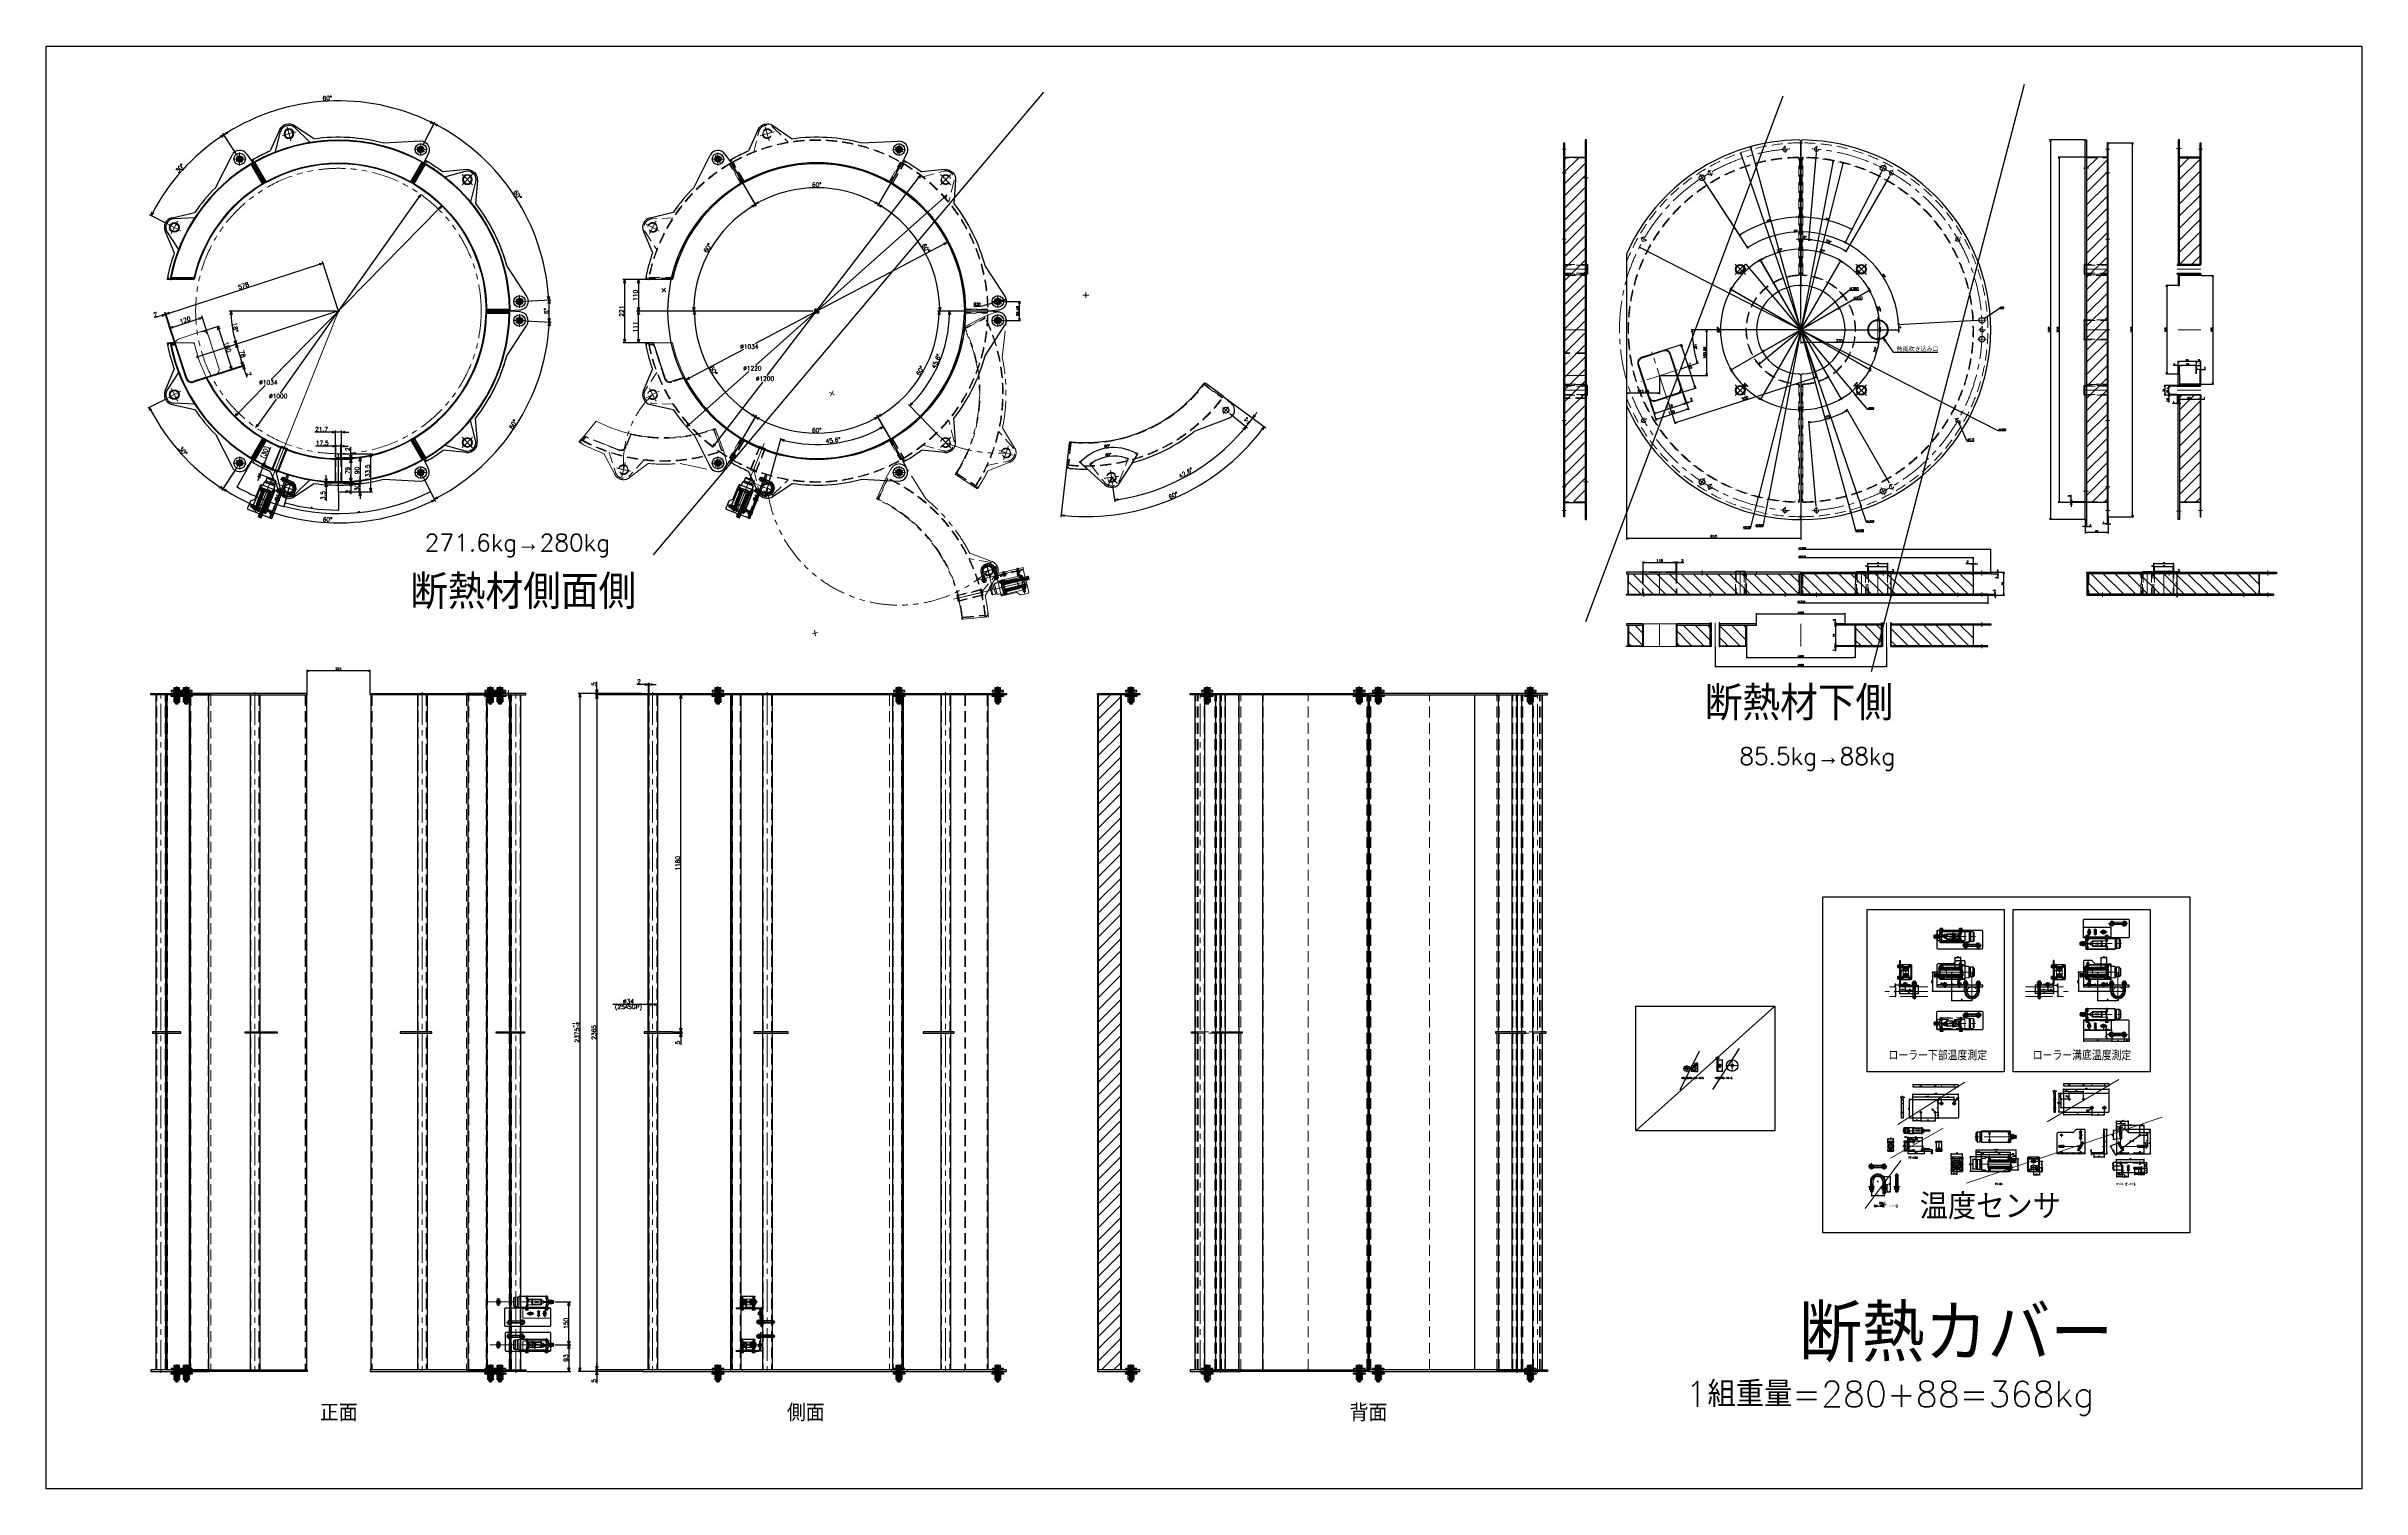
# Model space of a CAD drawing. Header units: millimetres. Extents: x -16130 to 36813, y -8099 to 27484.
# Drawn here: x 1041 to 9149, y -6276 to -1222 of the extents above; entities that cross this region are included whole.
import ezdxf
from ezdxf import colors
from ezdxf.entities.mleader import LeaderData, LeaderLine
from ezdxf.math import Vec2, Vec3

# ---------------------------------------------------------------- set-up
doc = ezdxf.new("R2010")
doc.units = ezdxf.units.MM
doc.header["$LTSCALE"] = 6
doc.header["$PDMODE"] = 99
doc.header["$PDSIZE"] = 1
for name, pattern in [('CENTER2', [28.575, 19.05, -3.175, 3.175, -3.175]), ('HIDDEN', [9.525, 6.35, -3.175]), ('PHANTOM2', [31.75, 15.875, -3.175, 3.175, -3.175, 3.175, -3.175])]:
    doc.linetypes.add(name, pattern=pattern)
for name, color, linetype, lineweight in [('01_NORMAL', 7, 'Continuous', 25), ('04_HIDDEN', 2, 'HIDDEN', 13), ('05_CENTER', 4, 'CENTER2', 13), ('06_PHANTOM', 2, 'PHANTOM2', 13), ('08_DIM', 3, 'Continuous', 13)]:
    doc.layers.add(name, color=color, linetype=linetype, lineweight=lineweight)
doc.layers.add('10_DRAFT', color=8, linetype='Continuous', lineweight=0, plot=False)
doc.styles.add('KANJI0', font='txt.shx', dxfattribs={"width": 0.9, "height": 30, "bigfont": 'bigfont'})
doc.styles.add('KSS_TXT', font='txt.shx', dxfattribs={"bigfont": 'extfont2.shx'})
doc.styles.add('KSS_TXT_L', font='txt.shx', dxfattribs={"height": 3, "bigfont": 'extfont2.shx'})
doc.styles.get("Standard").update_dxf_attribs({"font": 'txt.shx', "bigfont": 'extfont2.shx'})
doc.dimstyles.new('KSS_DIM', dxfattribs={"dimtxt": 3, "dimasz": 2.5, "dimexe": 1.25, "dimexo": 0.625, "dimtad": 1, "dimdsep": 46, "dimtxsty": 'KSS_TXT', "dimblk": 'OPEN30', "dimcen": 0, "dimazin": 2, "dimtfac": 0.75, "dimtmove": 0, "dimatfit": 3, "dimldrblk": 'OPEN30', "dimfxl": 1, "dimtolj": 1, "dimarcsym": 0})
doc.dimstyles.new('KSS_DIM$3', dxfattribs={"dimtxt": 3, "dimasz": 2.5, "dimexe": 1.25, "dimexo": 0.625, "dimtad": 1, "dimtih": 1, "dimtoh": 1, "dimdsep": 46, "dimtxsty": 'KSS_TXT', "dimblk": 'OPEN30', "dimcen": 0, "dimazin": 2, "dimtfac": 0.75, "dimtofl": 0, "dimtmove": 0, "dimatfit": 3, "dimldrblk": 'OPEN30', "dimfxl": 1, "dimtolj": 1, "dimarcsym": 0})
doc.dimstyles.new('KSS_DIM$4', dxfattribs={"dimtxt": 3, "dimasz": 2.5, "dimexe": 1.25, "dimexo": 0.625, "dimtad": 1, "dimtih": 1, "dimtoh": 1, "dimdsep": 46, "dimtxsty": 'KSS_TXT', "dimblk": 'OPEN30', "dimcen": 0, "dimse1": 1, "dimazin": 2, "dimtfac": 0.75, "dimtofl": 0, "dimtmove": 0, "dimatfit": 3, "dimldrblk": 'OPEN30', "dimfxl": 1, "dimtolj": 1, "dimarcsym": 0})
pattern_1 = [(135, (-1935.36, -13761.535), (-21.213203, -21.213203), [])]

# ---------------------------------------------------------------- blocks, each defined once
blk = doc.blocks.new('_Open30')
at = {"color": 0, "linetype": 'ByBlock', "lineweight": -2}
for p, q in [((-1, 0.27), (0, 0)), ((0, 0), (-1, -0.27)), ((0, 0), (-1, 0))]:
    blk.add_line(p, q, dxfattribs=at)
blk = doc.blocks.new('*D631')
at = {"layer": '08_DIM', "color": 0, "lineweight": -2, "transparency": 16777216}
for p, q in [((1884.1, -2795.9), (1876.6, -2822.6)), ((2064.3, -2783.5), (2064.3, -2848.2))]:
    blk.add_line(p, q, dxfattribs=at)
blk.add_arc((2064.3, -2149.1), 697.8, 254.63021, 269.79474, dxfattribs=at)
at = {"layer": 'Defpoints', "color": 0, "transparency": 16777216}
for p in [(2064.3, -2649.4), (1897.9, -2746.1), (1884.2, -2795.3), (1938.6, -2835.5), (2064.3, -2782.9)]:
    blk.add_point(p, dxfattribs=at)
at = {"layer": '08_DIM', "color": 0, "lineweight": -2, "transparency": 16777216, "xscale": 2.5, "yscale": 2.5, "zscale": 2.5}
for p, rotation in [((1877, -2821.4), 164.5275851707631), ((2064.3, -2847), 359.8973704887765)]:
    blk.add_blockref('_Open30', p, dxfattribs=dict(at, rotation=rotation))
at = {"layer": '08_DIM', "color": 0, "transparency": 16777216, "insert": (1970.1, -2838.4), "char_height": 3, "attachment_point": 5, "rotation": 352.21248, "style": 'KSS_TXT'}
blk.add_mtext('\\A1;16%%d', dxfattribs=at)
blk = doc.blocks.new('*D632')
at = {"layer": '08_DIM', "color": 0, "lineweight": -2, "transparency": 16777216}
for p, q in [((1759, -2678.2), (1708.1, -2766.4)), ((1884.1, -2795.9), (1873, -2835.7))]:
    blk.add_line(p, q, dxfattribs=at)
blk.add_arc((2064.3, -2149.3), 711.2, 240.20404, 254.22356, dxfattribs=at)
at = {"layer": 'Defpoints', "color": 0, "transparency": 16777216}
for p in [(1766.9, -2664.5), (1759.3, -2677.7), (1897.9, -2746.1), (1761.6, -2792.9), (1884.2, -2795.3)]:
    blk.add_point(p, dxfattribs=at)
at = {"layer": '08_DIM', "color": 0, "lineweight": -2, "transparency": 16777216, "xscale": 2.5, "yscale": 2.5, "zscale": 2.5}
for p, rotation in [((1708.7, -2765.3), 150.1033378134146), ((1873.3, -2834.5), 344.3242584561057)]:
    blk.add_blockref('_Open30', p, dxfattribs=dict(at, rotation=rotation))
at = {"layer": '08_DIM', "color": 0, "transparency": 16777216, "insert": (1789.7, -2803.1), "char_height": 3, "attachment_point": 5, "rotation": 337.2138, "style": 'KSS_TXT'}
blk.add_mtext('\\A1;14%%d', dxfattribs=at)
blk = doc.blocks.new('*D633')
at = {"layer": '08_DIM', "color": 0, "lineweight": -2, "transparency": 16777216}
for p, q in [((2359.7, -2729.1), (2387.2, -2782.9)), ((1884.1, -2795.9), (1873.3, -2834.4))]:
    blk.add_line(p, q, dxfattribs=at)
blk.add_arc((2064.3, -2149.4), 709.8, 254.62675, 296.80402, dxfattribs=at)
at = {"layer": 'Defpoints', "color": 0, "transparency": 16777216}
for p in [(1897.9, -2746.1), (2345.9, -2701.9), (2359.5, -2728.6), (1884.2, -2795.3), (2047.2, -2859)]:
    blk.add_point(p, dxfattribs=at)
at = {"layer": '08_DIM', "color": 0, "lineweight": -2, "transparency": 16777216, "xscale": 2.5, "yscale": 2.5, "zscale": 2.5}
for p, rotation in [((1873.7, -2833.1), 164.5258548699375), ((2386.6, -2781.8), 26.90492242755295)]:
    blk.add_blockref('_Open30', p, dxfattribs=dict(at, rotation=rotation))
at = {"layer": '08_DIM', "color": 0, "transparency": 16777216, "insert": (2134.7, -2853.6), "char_height": 3, "attachment_point": 5, "rotation": 5.71539, "style": 'KSS_TXT'}
blk.add_mtext('\\A1;43%%d', dxfattribs=at)
blk = doc.blocks.new('A$C4DF16B66_1_1')
at = {"color": 0}
for p, q in [((0, 658), (0, 161.8)), ((-610, 264.8), (-610, -264.8))]:
    blk.add_line(p, q, dxfattribs=at)
blk.add_line((0, -161.8), (0, -658))
for points in [[(-507.9, -249.1), (-431.8, -224.4, 0.414214), (-418.9, -199.2), (-456, -85.1, 0.414214), (-481.2, -72.2), (-557.3, -97, 0.414214), (-570.2, -122.2), (-533.1, -236.3, 0.414214)], [(-508.5, -247.2), (-432.4, -222.5, 0.414214), (-420.8, -199.8), (-457.9, -85.7, 0.414214), (-480.6, -74.1), (-556.7, -98.9, 0.414214), (-568.3, -121.5), (-531.2, -235.7, 0.414214)]]:
    blk.add_lwpolyline(points, format="xyb", close=True, dxfattribs=at)
for centre, radius in [((-345.9, 532.6), 10), ((-212.1, 212.1), 17), ((-212.1, 212.1), 14.2), ((-212.1, -212.1), 17), ((-212.1, -212.1), 14.2), ((-345.9, -532.6), 10)]:
    blk.add_circle(centre, radius, dxfattribs=at)
for centre, radius, start, end in [((0, 0), 665, 90.60954, 156.53352), ((-7, 658), 7, 0, 90.60954), ((0, 0), 155, 92.46675, 267.53325), ((0, 0), 665, 203.46648, 269.39688), ((-7, -658), 7, 269.39046, 0)]:
    blk.add_arc(centre, radius, start, end, dxfattribs=at)
for centre, start, end in [((-7, 161.8), 272.46675, 0), ((-7, -161.8), 0, 87.53325)]:
    blk.add_arc(centre, 7, start, end)
at = {"layer": '04_HIDDEN'}
for p, q in [((-7, 193.8), (-7, 600.9)), ((-5, 600.9), (-5, 193.8)), ((-7, -193.8), (-7, -600.9)), ((-5, -600.9), (-5, -193.8))]:
    blk.add_line(p, q, dxfattribs=at)
for centre in [(-55.3, 632.6), (-317.5, 549.9), (-549.9, 317.5), (-549.9, -317.5), (-317.5, -549.9), (-55.3, -632.6)]:
    blk.add_circle(centre, 7.5, dxfattribs=at)
for centre, radius, start, end in [((0, 0), 655, 90.61895, 158.63802), ((-7, 648), 7, 0, 90.61895), ((0, 0), 605, 90.85804, 269.14196), ((0, 0), 603, 90.85804, 269.14196), ((-9, 600.9), 4, 0, 90.85804), ((-9, 600.9), 2, 0, 90.85804), ((0, 0), 192, 92.65308, 267.34692), ((0, 0), 190, 92.62902, 267.35327), ((-9, 193.8), 2, 273.22757, 0), ((-9, 193.8), 4, 273.23493, 0), ((0, 0), 655, 201.36198, 269.38105), ((-9, -193.8), 2, 0, 86.77243), ((-9, -193.8), 4, 0, 86.76507), ((-9, -600.9), 4, 269.14196, 0), ((-9, -600.9), 2, 269.14196, 0), ((-7, -648), 7, 269.38105, 360)]:
    blk.add_arc(centre, radius, start, end, dxfattribs=at)
at = {"layer": '05_CENTER'}
for p, q in [((-56.4, 644.8), (-54.3, 620.4)), ((-354.1, 545.2), (-337.7, 520)), ((-323.6, 560.5), (-311.4, 539.3)), ((-560.5, 323.6), (-539.3, 311.4)), ((-230.3, 230.3), (-194, 194)), ((-467.6, -243.7), (-521.5, -77.7)), ((-430.6, -139.9), (-558.5, -181.5)), ((-230.3, -230.3), (-194, -194)), ((-560.5, -323.6), (-539.3, -311.4)), ((-354.1, -545.2), (-337.7, -520)), ((-323.6, -560.5), (-311.4, -539.3)), ((-56.4, -644.8), (-54.3, -620.4))]:
    blk.add_line(p, q, dxfattribs=at)
for centre, radius, start, end in [((0, 0), 635, 93.44627, 266.55373), ((0, 0), 635, 121.65196, 124.36296), ((0, 0), 300, 130.08982, 139.9096), ((0, 0), 300, 220.09011, 229.90989), ((0, -0.1), 635, 235.63704, 238.34804)]:
    blk.add_arc(centre, radius, start, end, dxfattribs=at)
at = {"layer": '10_DRAFT'}
for p, q in [((0, 0), (-38.2, 0)), ((0, -38.2), (0, 38.2))]:
    blk.add_line(p, q, dxfattribs=at)
blk = doc.blocks.new('A$C48F43CDD_1_1')
for p, q in [((0, 161.8), (0, 658)), ((0, -161.8), (0, -658))]:
    blk.add_line(p, q)
at = {"color": 0}
for centre, radius in [((288.3, 565.9), 10), ((212.1, 212.1), 17), ((212.1, 212.1), 14.2), ((270, 0), 35), ((270, 0), 33), ((634.2, 33.2), 10), ((634.2, -33.2), 10), ((212.1, -212.1), 17), ((212.1, -212.1), 14.2), ((288.3, -565.9), 10)]:
    blk.add_circle(centre, radius, dxfattribs=at)
for centre, start, end in [((7, 658), 89.39046, 180), ((7, 161.8), 180, 267.53325), ((7, -161.8), 92.46675, 180), ((7, -658), 180, 270.60954)]:
    blk.add_arc(centre, 7, start, end)
for radius, start, end in [(665, 270.60954, 89.39046), (155, 272.46675, 87.53325)]:
    blk.add_arc((0, 0), radius, start, end, dxfattribs=at)
at = {"layer": '04_HIDDEN'}
for p, q in [((5, 600.9), (5, 193.8)), ((7, 193.8), (7, 600.9)), ((5, -600.9), (5, -193.8)), ((7, -193.8), (7, -600.9))]:
    blk.add_line(p, q, dxfattribs=at)
for centre in [(55.3, 632.6), (317.5, 549.9), (549.9, 317.5), (635, 0), (549.9, -317.5), (317.5, -549.9), (55.3, -632.6)]:
    blk.add_circle(centre, 7.5, dxfattribs=at)
for centre, radius, start, end in [((7, 648), 7, 89.38105, 180), ((0, 0), 655, 270.61895, 89.38105), ((9, 600.9), 4, 89.14196, 180), ((9, 600.9), 2, 89.14196, 180), ((0, 0), 603, 270.85804, 89.14196), ((0, 0), 605, 270.85804, 89.14196), ((9, 193.8), 4, 180, 266.76507), ((9, 193.8), 2, 180, 266.77243), ((0, 0), 190, 272.64673, 87.37098), ((0, 0), 192, 272.65308, 87.34692), ((9, -193.8), 4, 93.23493, 180), ((9, -193.8), 2, 93.22757, 180), ((7, -648), 7, 180, 270.61895), ((9, -600.9), 4, 180, 270.85804), ((9, -600.9), 2, 180, 270.85804)]:
    blk.add_arc(centre, radius, start, end, dxfattribs=at)
at = {"layer": '05_CENTER'}
for p, q in [((56.4, 644.8), (54.3, 620.4)), ((295.1, 579.2), (281.5, 552.4)), ((323.6, 560.5), (311.4, 539.3)), ((560.5, 323.6), (539.3, 311.4)), ((230.3, 230.3), (194, 194)), ((315.7, 0), (224.3, 0)), ((270, -45.7), (270, 45.7)), ((649.2, 34), (619.2, 32.5)), ((647.2, 0), (622.8, 0)), ((649.2, -34), (619.2, -32.5)), ((230.3, -230.3), (194, -194)), ((560.5, -323.6), (539.3, -311.4)), ((295.1, -579.2), (281.5, -552.4)), ((323.6, -560.5), (311.4, -539.3)), ((56.4, -644.8), (54.3, -620.4))]:
    blk.add_line(p, q, dxfattribs=at)
for centre, radius, start, end in [((0, 0), 635, 273.44627, 86.55373), ((0, 0), 635, 61.65196, 64.36296), ((0, 0), 300, 40.09011, 49.90989), ((0, 0), 635, 1.65202, 4.3629), ((0, 0.1), 635, 355.6371, 358.34798), ((0, 0), 300, 310.09011, 319.90989), ((0.1, 0), 635, 295.63704, 298.34804)]:
    blk.add_arc(centre, radius, start, end, dxfattribs=at)
at = {"layer": '10_DRAFT'}
for p, q in [((0, -38.2), (0, 38.2)), ((0, 0), (38.2, 0))]:
    blk.add_line(p, q, dxfattribs=at)
blk = doc.blocks.new('A$C29047AE0_1_1')
h = blk.add_hatch()
h.set_pattern_fill('_USER', color=3, scale=30, angle=315, pattern_type=0)
h.set_pattern_definition([(315, (-3058.926, 23640.867), (21.213203, 21.213203), [])])
h.paths.add_polyline_path([(-7, 75), (-7, 3), (-603, 3), (-603, 75)])
at = {"color": 0}
for p, q in [((-435, 83), (-435, 80)), ((-195.1, 83), (-229.1, 83)), ((-229.1, 83), (-229.1, 80)), ((-195.1, 80), (-195.1, 83)), ((-605, 3), (-605, 75)), ((-435, 0), (-435, 3)), ((-229.1, 0), (-229.1, 3))]:
    blk.add_line(p, q, dxfattribs=at)
blk.add_line((-5, 3), (-5, 75))
at = {"color": 3}
for points in [[(-229.1, 80), (-229.1, 81.5), (-229.1, 81.5), (-230.6, 80)], [(-195.1, 80), (-195.1, 81.5), (-195.1, 81.5), (-193.6, 80)], [(-554.5, 79), (-553.5, 79), (-553.5, 79), (-554.5, 80)], [(-554.5, 1), (-553.5, 1), (-553.5, 1), (-554.5, 0)], [(-434.5, 79), (-435.5, 79), (-435.5, 79), (-434.5, 80)], [(-434.5, 1), (-435.5, 1), (-435.5, 1), (-434.5, 0)], [(-229.1, 1), (-228.1, 1), (-228.1, 1), (-229.1, 0)], [(-195.1, 1), (-196.1, 1), (-196.1, 1), (-195.1, 0)]]:
    blk.add_lwpolyline(points, close=True, dxfattribs=at)
at = {"color": 0}
for points in [[(-610, 75), (0, 75), (0, 80), (-610, 80)], [(-610, 3), (0, 3), (0, 0), (-610, 0)]]:
    blk.add_lwpolyline(points, close=True, dxfattribs=at)
at = {"layer": '04_HIDDEN'}
for p, q in [((-603, 75), (-603, 3)), ((-554.5, 80), (-554.5, 0)), ((-434.5, 79), (-554.5, 79)), ((-554.5, 1), (-434.5, 1)), ((-552.5, 79), (-552.5, 1)), ((-436.5, 79), (-436.5, 1)), ((-434.5, 80), (-434.5, 0)), ((-226.3, 1), (-197.9, 1)), ((-192, 75), (-192, 3)), ((-192, 75), (-192, 3)), ((-190, 3), (-190, 75)), ((-190, 3), (-190, 75)), ((-7, 75), (-7, 3))]:
    blk.add_line(p, q, dxfattribs=at)
for points in [[(-229.1, 83), (-226.3, 83), (-226.3, 1), (-229.1, 1)], [(-195.1, 83), (-197.9, 83), (-197.9, 1), (-195.1, 1)]]:
    blk.add_lwpolyline(points, close=True, dxfattribs=at)
at = {"layer": '05_CENTER'}
for p, q in [((-345.9, 85.9), (-345.9, 68.9)), ((-549.9, 8.8), (-549.9, -5.9)), ((-317.5, 8.8), (-317.5, -5.9)), ((-55.3, 8.8), (-55.3, -5.9))]:
    blk.add_line(p, q, dxfattribs=at)
at = {"layer": '06_PHANTOM'}
for p, q in [((-190, 0), (-190, 3)), ((-155, 80), (-155, 75)), ((0, 80), (0, 75)), ((0, 0), (0, 3))]:
    blk.add_line(p, q, dxfattribs=at)
at = {"layer": '10_DRAFT'}
for p, q in [((-212.1, 83), (-212.1, 0)), ((-494.5, 80), (-494.5, 0)), ((0, 80), (0, 0))]:
    blk.add_line(p, q, dxfattribs=at)
blk = doc.blocks.new('A$C240E0C69_1_1')
h = blk.add_hatch()
h.set_pattern_fill('_USER', color=3, scale=30, angle=315, pattern_type=0)
h.set_pattern_definition([(315, (-3058.926, 23640.867), (21.213203, 21.213203), [])])
h.paths.add_polyline_path([(7, 75), (7, 3), (603, 3), (603, 75)])
for p, q in [((195.1, 80), (195.1, 83)), ((195.1, 83), (229.1, 83)), ((229.1, 83), (229.1, 80)), ((5, 3), (5, 75))]:
    blk.add_line(p, q)
at = {"color": 254}
blk.add_line((305, 83), (235, 83), dxfattribs=at)
at = {"color": 0}
for p, q in [((305, 80), (305, 83)), ((229.1, 0), (229.1, 3)), ((605, 3), (605, 75))]:
    blk.add_line(p, q, dxfattribs=at)
at = {"color": 3}
for points in [[(195.1, 80), (195.1, 81.5), (195.1, 81.5), (193.6, 80)], [(229.1, 80), (229.1, 81.5), (229.1, 81.5), (230.6, 80)], [(235, 80), (235, 81.5), (235, 81.5), (233.5, 80)], [(305, 80), (305, 81.5), (305, 81.5), (306.5, 80)], [(195.1, 1), (196.1, 1), (196.1, 1), (195.1, 0)], [(229.1, 1), (228.1, 1), (228.1, 1), (229.1, 0)], [(235, 1), (236, 1), (236, 1), (235, 0)], [(305, 1), (304, 1), (304, 1), (305, 0)]]:
    blk.add_lwpolyline(points, close=True, dxfattribs=at)
at = {"color": 0}
for points in [[(665, 75), (0, 75), (0, 80), (665, 80)], [(655, 3), (0, 3), (0, 0), (655, 0)]]:
    blk.add_lwpolyline(points, close=True, dxfattribs=at)
at = {"layer": '04_HIDDEN'}
for p, q in [((7, 75), (7, 3)), ((190, 3), (190, 75)), ((190, 3), (190, 75)), ((192, 75), (192, 3)), ((192, 75), (192, 3)), ((226.3, 1), (197.9, 1)), ((603, 75), (603, 3))]:
    blk.add_line(p, q, dxfattribs=at)
at = {"layer": '04_HIDDEN', "color": 254}
blk.add_line((237, 1), (303, 1), dxfattribs=at)
at = {"layer": '04_HIDDEN'}
for points in [[(195.1, 83), (197.9, 83), (197.9, 1), (195.1, 1)], [(229.1, 83), (226.3, 83), (226.3, 1), (229.1, 1)]]:
    blk.add_lwpolyline(points, close=True, dxfattribs=at)
at = {"layer": '04_HIDDEN', "color": 254}
for points in [[(235, 83), (237, 83), (237, 1), (235, 1)], [(305, 83), (303, 83), (303, 1), (305, 1)]]:
    blk.add_lwpolyline(points, close=True, dxfattribs=at)
at = {"layer": '05_CENTER'}
for p, q in [((288.3, 85.9), (288.3, 68.9)), ((634.2, 85.9), (634.2, 68.9)), ((55.3, 8.8), (55.3, -5.9)), ((317.5, 8.8), (317.5, -5.9)), ((549.9, 8.8), (549.9, -5.9)), ((634.2, 8.8), (634.2, -5.9))]:
    blk.add_line(p, q, dxfattribs=at)
at = {"layer": '06_PHANTOM'}
for p, q in [((0, 80), (0, 75)), ((0, 0), (0, 3)), ((155, 80), (155, 75)), ((190, 0), (190, 3))]:
    blk.add_line(p, q, dxfattribs=at)
at = {"layer": '10_DRAFT'}
for p, q in [((212.1, 83), (212.1, 0)), ((270, 83), (270, 0)), ((0, 80), (0, 0))]:
    blk.add_line(p, q, dxfattribs=at)
blk = doc.blocks.new('*D1683')
at = {"layer": '08_DIM', "color": 0, "lineweight": -2, "transparency": 16777216}
for p, q in [((8504.7, -2060.1), (8463.8, -2060.1)), ((8466.3, -2065.1), (8466.3, -2365.1)), ((8504.7, -2370.1), (8463.8, -2370.1))]:
    blk.add_line(p, q, dxfattribs=at)
at = {"layer": 'Defpoints', "color": 0, "transparency": 16777216}
for p in [(8505.9, -2060.1), (8466.3, -2370.1), (8505.9, -2370.1)]:
    blk.add_point(p, dxfattribs=at)
at = {"layer": '08_DIM', "color": 0, "lineweight": -2, "transparency": 16777216, "xscale": 5, "yscale": 5, "zscale": 5}
for p, rotation in [((8466.3, -2060.1), 90), ((8466.3, -2370.1), 270)]:
    blk.add_blockref('_Open30', p, dxfattribs=dict(at, rotation=rotation))
at = {"layer": '08_DIM', "color": 0, "transparency": 16777216, "insert": (8462.1, -2215.1), "char_height": 6, "attachment_point": 5, "rotation": 90, "style": 'KSS_TXT'}
blk.add_mtext('\\A1;310', dxfattribs=at)
blk = doc.blocks.new('*D1684')
at = {"layer": '08_DIM', "color": 0, "lineweight": -2, "transparency": 16777216}
for p, q in [((8184.6, -1610.1), (8086.7, -1610.1)), ((8089.2, -1615.1), (8089.2, -2815.1)), ((8184.6, -2820.1), (8086.7, -2820.1))]:
    blk.add_line(p, q, dxfattribs=at)
at = {"layer": 'Defpoints', "color": 0, "transparency": 16777216}
for p in [(8185.9, -1610.1), (8089.2, -2820.1), (8185.9, -2820.1)]:
    blk.add_point(p, dxfattribs=at)
at = {"layer": '08_DIM', "color": 0, "lineweight": -2, "transparency": 16777216, "xscale": 5, "yscale": 5, "zscale": 5}
for p, rotation in [((8089.2, -1610.1), 90), ((8089.2, -2820.1), 270)]:
    blk.add_blockref('_Open30', p, dxfattribs=dict(at, rotation=rotation))
at = {"layer": '08_DIM', "color": 0, "transparency": 16777216, "insert": (8084.9, -2215.1), "char_height": 6, "attachment_point": 5, "rotation": 90, "style": 'KSS_TXT'}
blk.add_mtext('\\A1;1210', dxfattribs=at)
blk = doc.blocks.new('*D1685')
at = {"layer": '08_DIM', "color": 0, "lineweight": -2, "transparency": 16777216}
for p, q in [((8179.6, -1550.1), (8056.4, -1550.1)), ((8058.9, -1555.1), (8058.9, -2875.1)), ((8179.6, -2880.1), (8056.4, -2880.1))]:
    blk.add_line(p, q, dxfattribs=at)
at = {"layer": 'Defpoints', "color": 0, "transparency": 16777216}
for p in [(8180.9, -1550.1), (8058.9, -2880.1), (8180.9, -2880.1)]:
    blk.add_point(p, dxfattribs=at)
at = {"layer": '08_DIM', "color": 0, "lineweight": -2, "transparency": 16777216, "xscale": 5, "yscale": 5, "zscale": 5}
for p, rotation in [((8058.9, -1550.1), 90), ((8058.9, -2880.1), 270)]:
    blk.add_blockref('_Open30', p, dxfattribs=dict(at, rotation=rotation))
at = {"layer": '08_DIM', "color": 0, "transparency": 16777216, "insert": (8054.6, -2215.1), "char_height": 6, "attachment_point": 5, "rotation": 90, "style": 'KSS_TXT'}
blk.add_mtext('\\A1;1330', dxfattribs=at)
blk = doc.blocks.new('*D1686')
at = {"layer": '08_DIM', "color": 0, "lineweight": -2, "transparency": 16777216}
for p, q in [((7851.3, -3064.9), (7877.1, -3064.9)), ((7851.3, -3069.9), (7877.1, -3069.9)), ((7874.6, -3059.9), (7874.6, -3054.9)), ((7874.6, -3064.9), (7874.6, -3069.9)), ((7874.6, -3074.9), (7874.6, -3086.4))]:
    blk.add_line(p, q, dxfattribs=at)
at = {"layer": 'Defpoints', "color": 0, "transparency": 16777216}
for p in [(7850.1, -3064.9), (7850.1, -3069.9), (7874.6, -3069.9)]:
    blk.add_point(p, dxfattribs=at)
at = {"layer": '08_DIM', "color": 0, "lineweight": -2, "transparency": 16777216, "xscale": 5, "yscale": 5, "zscale": 5}
for p, rotation in [((7874.6, -3064.9), 270), ((7874.6, -3069.9), 90)]:
    blk.add_blockref('_Open30', p, dxfattribs=dict(at, rotation=rotation))
at = {"layer": '08_DIM', "color": 0, "transparency": 16777216, "insert": (7870.3, -3083.2), "char_height": 6, "attachment_point": 5, "rotation": 90, "style": 'KSS_TXT'}
blk.add_mtext('\\A1;5', dxfattribs=at)
blk = doc.blocks.new('*D1687')
at = {"layer": '08_DIM', "color": 0, "lineweight": -2, "transparency": 16777216}
for p, q in [((7841.3, -3141.9), (7867.9, -3141.9)), ((7841.3, -3144.9), (7867.9, -3144.9)), ((7865.4, -3136.9), (7865.4, -3125.4)), ((7865.4, -3144.9), (7865.4, -3141.9)), ((7865.4, -3149.9), (7865.4, -3154.9))]:
    blk.add_line(p, q, dxfattribs=at)
at = {"layer": 'Defpoints', "color": 0, "transparency": 16777216}
for p in [(7840.1, -3141.9), (7840.1, -3144.9), (7865.4, -3141.9)]:
    blk.add_point(p, dxfattribs=at)
at = {"layer": '08_DIM', "color": 0, "lineweight": -2, "transparency": 16777216, "xscale": 5, "yscale": 5, "zscale": 5}
for p, rotation in [((7865.4, -3141.9), 270), ((7865.4, -3144.9), 90)]:
    blk.add_blockref('_Open30', p, dxfattribs=dict(at, rotation=rotation))
at = {"layer": '08_DIM', "color": 0, "transparency": 16777216, "insert": (7861.2, -3128.7), "char_height": 6, "attachment_point": 5, "rotation": 90, "style": 'KSS_TXT'}
blk.add_mtext('\\A1;3', dxfattribs=at)
blk = doc.blocks.new('*D1688')
at = {"layer": '08_DIM', "color": 0, "lineweight": -2, "transparency": 16777216}
for p, q in [((7851.3, -3064.9), (7898.3, -3064.9)), ((7895.8, -3139.9), (7895.8, -3069.9)), ((7841.3, -3144.9), (7898.3, -3144.9))]:
    blk.add_line(p, q, dxfattribs=at)
at = {"layer": 'Defpoints', "color": 0, "transparency": 16777216}
for p in [(7850.1, -3064.9), (7895.8, -3064.9), (7840.1, -3144.9)]:
    blk.add_point(p, dxfattribs=at)
at = {"layer": '08_DIM', "color": 0, "lineweight": -2, "transparency": 16777216, "xscale": 5, "yscale": 5, "zscale": 5}
for p, rotation in [((7895.8, -3064.9), 90), ((7895.8, -3144.9), 270)]:
    blk.add_blockref('_Open30', p, dxfattribs=dict(at, rotation=rotation))
at = {"layer": '08_DIM', "color": 0, "transparency": 16777216, "insert": (7891.5, -3104.9), "char_height": 6, "attachment_point": 5, "rotation": 90, "style": 'KSS_TXT'}
blk.add_mtext('\\A1;80', dxfattribs=at)
blk = doc.blocks.new('*D1689')
at = {"layer": '08_DIM', "color": 0, "lineweight": -2, "transparency": 16777216}
for p, q in [((7879.7, -2141.5), (7831.7, -2173.5)), ((7896.2, -2141.5), (7879.7, -2141.5))]:
    blk.add_line(p, q, dxfattribs=at)
at = {"layer": 'Defpoints', "color": 0, "transparency": 16777216}
for p in [(7810.9, -2187.4), (7827.6, -2176.3)]:
    blk.add_point(p, dxfattribs=at)
at = {"layer": '08_DIM', "color": 0, "lineweight": -2, "transparency": 16777216, "xscale": 5, "yscale": 5, "zscale": 5, "rotation": 213.7399722062043}
blk.add_blockref('_Open30', (7827.6, -2176.3), dxfattribs=at)
at = {"layer": '08_DIM', "color": 0, "transparency": 16777216, "insert": (7888.6, -2137.2), "char_height": 6, "attachment_point": 5, "style": 'KSS_TXT'}
blk.add_mtext('\\A1;%%C20', dxfattribs=at)
blk = doc.blocks.new('*D1690')
at = {"layer": '08_DIM', "color": 0, "lineweight": -2, "transparency": 16777216}
for p, q in [((6619.9, -1925.5), (7745.7, -2502.4)), ((7876.6, -2569.5), (7750.2, -2504.7)), ((7903.1, -2569.5), (7876.6, -2569.5))]:
    blk.add_line(p, q, dxfattribs=at)
at = {"layer": 'Defpoints', "color": 0, "transparency": 16777216}
for p in [(6619.9, -1925.5), (7750.2, -2504.7)]:
    blk.add_point(p, dxfattribs=at)
at = {"layer": '08_DIM', "color": 0, "lineweight": -2, "transparency": 16777216, "xscale": 5, "yscale": 5, "zscale": 5}
for p, rotation in [((6619.9, -1925.5), 152.8674952935437), ((7750.2, -2504.7), 332.8674952935437)]:
    blk.add_blockref('_Open30', p, dxfattribs=dict(at, rotation=rotation))
at = {"layer": '08_DIM', "color": 0, "transparency": 16777216, "insert": (7890.5, -2565.2), "char_height": 6, "attachment_point": 5, "style": 'KSS_TXT'}
blk.add_mtext('\\A1;%%C1270', dxfattribs=at)
blk = doc.blocks.new('*D1691')
at = {"layer": '08_DIM', "color": 0, "lineweight": -2, "transparency": 16777216}
for p, q in [((6973.6, -1595.2), (7394.9, -2830.3)), ((7415.5, -2890.8), (7396.5, -2835)), ((7440, -2890.8), (7415.5, -2890.8))]:
    blk.add_line(p, q, dxfattribs=at)
at = {"layer": 'Defpoints', "color": 0, "transparency": 16777216}
for p in [(6973.6, -1595.2), (7396.5, -2835)]:
    blk.add_point(p, dxfattribs=at)
at = {"layer": '08_DIM', "color": 0, "lineweight": -2, "transparency": 16777216, "xscale": 5, "yscale": 5, "zscale": 5}
for p, rotation in [((6973.6, -1595.2), 108.8327819536951), ((7396.5, -2835), 288.8327819536951)]:
    blk.add_blockref('_Open30', p, dxfattribs=dict(at, rotation=rotation))
at = {"layer": '08_DIM', "color": 0, "transparency": 16777216, "insert": (7428.4, -2886.6), "char_height": 6, "attachment_point": 5, "style": 'KSS_TXT'}
blk.add_mtext('\\A1;%%C1310', dxfattribs=at)
blk = doc.blocks.new('*D1692')
at = {"layer": '08_DIM', "color": 0, "lineweight": -2, "transparency": 16777216}
for p, q in [((7009.2, -1573.8), (7359.5, -2851.6)), ((7379, -2922.7), (7360.9, -2856.5)), ((7405.5, -2922.7), (7379, -2922.7))]:
    blk.add_line(p, q, dxfattribs=at)
at = {"layer": 'Defpoints', "color": 0, "transparency": 16777216}
for p in [(7009.2, -1573.8), (7360.9, -2856.5)]:
    blk.add_point(p, dxfattribs=at)
at = {"layer": '08_DIM', "color": 0, "lineweight": -2, "transparency": 16777216, "xscale": 5, "yscale": 5, "zscale": 5}
for p, rotation in [((7009.2, -1573.8), 105.3304189167261), ((7360.9, -2856.5), 285.3304189167261)]:
    blk.add_blockref('_Open30', p, dxfattribs=dict(at, rotation=rotation))
at = {"layer": '08_DIM', "color": 0, "transparency": 16777216, "insert": (7392.9, -2918.4), "char_height": 6, "attachment_point": 5, "style": 'KSS_TXT'}
blk.add_mtext('\\A1;%%C1330', dxfattribs=at)
blk = doc.blocks.new('*D1693')
at = {"layer": '08_DIM', "color": 0, "lineweight": -2, "transparency": 16777216}
for p, q in [((7333.5, -1628.6), (7037.9, -2796.8)), ((7008.9, -2911.1), (7036.6, -2801.6)), ((6984.4, -2911.1), (7008.9, -2911.1))]:
    blk.add_line(p, q, dxfattribs=at)
at = {"layer": 'Defpoints', "color": 0, "transparency": 16777216}
for p in [(7333.5, -1628.6), (7036.6, -2801.6)]:
    blk.add_point(p, dxfattribs=at)
at = {"layer": '08_DIM', "color": 0, "lineweight": -2, "transparency": 16777216, "xscale": 5, "yscale": 5, "zscale": 5}
for p, rotation in [((7333.5, -1628.6), 75.79845414754122), ((7036.6, -2801.6), 255.7984541475412)]:
    blk.add_blockref('_Open30', p, dxfattribs=dict(at, rotation=rotation))
at = {"layer": '08_DIM', "color": 0, "transparency": 16777216, "insert": (6996, -2906.9), "char_height": 6, "attachment_point": 5, "style": 'KSS_TXT'}
blk.add_mtext('\\A1;%%C1210', dxfattribs=at)
blk = doc.blocks.new('*D1694')
at = {"layer": '08_DIM', "color": 0, "lineweight": -2, "transparency": 16777216}
for p, q in [((7298.1, -1622.8), (7073, -2802.5)), ((7053.6, -2904.2), (7072, -2807.4)), ((7027.3, -2904.2), (7053.6, -2904.2))]:
    blk.add_line(p, q, dxfattribs=at)
at = {"layer": 'Defpoints', "color": 0, "transparency": 16777216}
for p in [(7298.1, -1622.8), (7072, -2807.4)]:
    blk.add_point(p, dxfattribs=at)
at = {"layer": '08_DIM', "color": 0, "lineweight": -2, "transparency": 16777216, "xscale": 5, "yscale": 5, "zscale": 5}
for p, rotation in [((7298.1, -1622.8), 79.19857945728312), ((7072, -2807.4), 259.1985794572831)]:
    blk.add_blockref('_Open30', p, dxfattribs=dict(at, rotation=rotation))
at = {"layer": '08_DIM', "color": 0, "transparency": 16777216, "insert": (7039.8, -2900), "char_height": 6, "attachment_point": 5, "style": 'KSS_TXT'}
blk.add_mtext('\\A1;%%C1206', dxfattribs=at)
blk = doc.blocks.new('*D1695')
at = {"layer": '08_DIM', "color": 0, "lineweight": -2, "transparency": 16777216}
for p, q in [((7803, -2182.7), (7525.3, -2197.3)), ((7224.5, -2215.1), (7530.7, -2215.1))]:
    blk.add_line(p, q, dxfattribs=at)
for start, end in [(3.8356, 4.67038), (0, 3.00082), (358.33044, 359.16522)]:
    blk.add_arc((7185.1, -2215.1), 343.2, start, end, dxfattribs=at)
at = {"layer": 'Defpoints', "color": 0, "transparency": 16777216}
for p in [(7804.2, -2182.7), (7834.2, -2181.1), (7185.1, -2215.1), (7223.2, -2215.1), (7528.2, -2209.1)]:
    blk.add_point(p, dxfattribs=at)
at = {"layer": '08_DIM', "color": 0, "lineweight": -2, "transparency": 16777216, "xscale": 5, "yscale": 5, "zscale": 5}
for p, rotation in [((7527.8, -2197.1), 273.418209499612), ((7528.2, -2215.1), 89.5826092329143)]:
    blk.add_blockref('_Open30', p, dxfattribs=dict(at, rotation=rotation))
at = {"layer": '08_DIM', "color": 0, "transparency": 16777216, "insert": (7532.4, -2206), "char_height": 6, "attachment_point": 5, "rotation": 271.50041, "style": 'KSS_TXT'}
blk.add_mtext('\\A1;3%%d', dxfattribs=at)
blk = doc.blocks.new('*D1696')
at = {"layer": '08_DIM', "color": 0, "lineweight": -2, "transparency": 16777216}
for p, q in [((7466, -1663.8), (7339.5, -1912.1)), ((7803, -2182.7), (7524.7, -2197.3))]:
    blk.add_line(p, q, dxfattribs=at)
blk.add_arc((7185.1, -2215.1), 342.6, 3.83697, 62.16467, dxfattribs=at)
at = {"layer": 'Defpoints', "color": 0, "transparency": 16777216}
for p in [(7466.5, -1662.7), (7480.2, -1635.9), (7500.4, -2081.2), (7804.2, -2182.7), (7834.2, -2181.1)]:
    blk.add_point(p, dxfattribs=at)
at = {"layer": '08_DIM', "color": 0, "lineweight": -2, "transparency": 16777216, "xscale": 5, "yscale": 5, "zscale": 5}
for p, rotation in [((7340.6, -1909.8), 152.5827427378437), ((7527.2, -2197.2), 273.4188947272298)]:
    blk.add_blockref('_Open30', p, dxfattribs=dict(at, rotation=rotation))
at = {"layer": '08_DIM', "color": 0, "transparency": 16777216, "insert": (7476, -2026.2), "char_height": 6, "attachment_point": 5, "rotation": 303.00082, "style": 'KSS_TXT'}
blk.add_mtext('\\A1;60%%d', dxfattribs=at)
blk = doc.blocks.new('*D1697')
at = {"layer": '08_DIM', "color": 0, "lineweight": -2, "transparency": 16777216}
for p, q in [((6848, -1696.2), (6999.8, -1929.8)), ((7466, -1663.8), (7339.5, -1912))]:
    blk.add_line(p, q, dxfattribs=at)
blk.add_arc((7185.1, -2215.1), 342.7, 63.83684, 122.16479, dxfattribs=at)
at = {"layer": 'Defpoints', "color": 0, "transparency": 16777216}
for p in [(6831, -1669.9), (6847.4, -1695.1), (7466.5, -1662.7), (7480.2, -1635.9), (7226.8, -1875)]:
    blk.add_point(p, dxfattribs=at)
at = {"layer": '08_DIM', "color": 0, "lineweight": -2, "transparency": 16777216, "xscale": 5, "yscale": 5, "zscale": 5}
for p, rotation in [((6998.4, -1927.7), 212.5828056612031), ((7340.6, -1909.8), 333.4188318038996)]:
    blk.add_blockref('_Open30', p, dxfattribs=dict(at, rotation=rotation))
at = {"layer": '08_DIM', "color": 0, "transparency": 16777216, "insert": (7166.9, -1868.7), "char_height": 6, "attachment_point": 5, "rotation": 3.00082, "style": 'KSS_TXT'}
blk.add_mtext('\\A1;60%%d', dxfattribs=at)
blk = doc.blocks.new('*D1698')
at = {"layer": '08_DIM', "color": 0, "lineweight": -2, "transparency": 16777216}
blk.add_line((6848, -1696.2), (6971.6, -1886.4), dxfattribs=at)
blk.add_arc((7185.1, -2215.1), 394.5, 90.72622, 122.2746, dxfattribs=at)
at = {"layer": 'Defpoints', "color": 0, "transparency": 16777216}
for p in [(7185.1, -1557.2), (6831, -1669.9), (6847.4, -1695.1), (7109.8, -1827.9), (7185.1, -2053.3)]:
    blk.add_point(p, dxfattribs=at)
at = {"layer": '08_DIM', "color": 0, "lineweight": -2, "transparency": 16777216, "xscale": 5, "yscale": 5, "zscale": 5}
for p, rotation in [((7185.1, -1820.6), 0.3631101156935676), ((6970.2, -1884.3), 212.6377086168619)]:
    blk.add_blockref('_Open30', p, dxfattribs=dict(at, rotation=rotation))
at = {"layer": '08_DIM', "color": 0, "transparency": 16777216, "insert": (7071.8, -1832.8), "char_height": 6, "attachment_point": 5, "rotation": 16.50041, "style": 'KSS_TXT'}
blk.add_mtext('\\A1;33%%d', dxfattribs=at)
blk = doc.blocks.new('*D1699')
at = {"layer": '08_DIM', "color": 0, "lineweight": -2, "transparency": 16777216}
blk.add_line((7466, -1663.8), (7363, -1865.9), dxfattribs=at)
blk.add_arc((7185.1, -2215.1), 394.5, 63.72709, 89.27373, dxfattribs=at)
at = {"layer": 'Defpoints', "color": 0, "transparency": 16777216}
for p in [(7185.1, -1557.2), (7466.5, -1662.7), (7480.2, -1635.9), (7306.9, -1840), (7185.1, -2053.3)]:
    blk.add_point(p, dxfattribs=at)
at = {"layer": '08_DIM', "color": 0, "lineweight": -2, "transparency": 16777216, "xscale": 5, "yscale": 5, "zscale": 5}
for p, rotation in [((7185.1, -1820.7), 179.6368656778407), ((7364.1, -1863.6), 333.3639530547064)]:
    blk.add_blockref('_Open30', p, dxfattribs=dict(at, rotation=rotation))
at = {"layer": '08_DIM', "color": 0, "transparency": 16777216, "insert": (7278.1, -1827.4), "char_height": 6, "attachment_point": 5, "rotation": 346.50041, "style": 'KSS_TXT'}
blk.add_mtext('\\A1;27%%d', dxfattribs=at)
blk = doc.blocks.new('A$C08B20A9A_1_1')
at = {"color": 0}
for p, q in [((-229.5, 421.6), (-239.4, 421.6)), ((-185.3, 296.9), (-224.7, 418.1)), ((-261.1, 253.2), (-229.1, 328.8)), ((-119.3, 299.4), (-162.6, 285.3)), ((-85, 100.8), (-26.7, -13.6)), ((24.6, -17.2), (46.2, 13.7)), ((46.2, 13.7), (84.8, 80.6))]:
    blk.add_line(p, q, dxfattribs=at)
blk.add_line((-236.6, 205.5), (-157, 187.3))
blk.add_circle((0, 0), 10, dxfattribs=at)
for centre, radius, start, end in [((-239.4, 409.6), 12, 90, 191.86904), ((345.8, 532.5), 610, 191.86904, 199.50886), ((-229.5, 416.6), 5, 18, 90), ((-228.9, 239.6), 35, 157.08271, 257.16253), ((-168.2, 302.4), 18, 198, 288), ((-118.1, 295.6), 4, 27.05541, 108), ((345.8, 532.5), 517, 207.05746, 239.44727), ((345.8, 532.5), 610, 214.46811, 225.06092), ((80.5, 83.1), 5, 330, 59.44333), ((0, 0), 30, 207.00582, 325.00384)]:
    blk.add_arc(centre, radius, start, end, dxfattribs=at)
at = {"layer": '04_HIDDEN'}
for p, q in [((-241.4, 419.7), (-243.4, 419.3)), ((-227.1, 416.6), (-240.4, 416.6)), ((-240.4, 414.6), (-240.4, 416.6)), ((-240.4, 414.6), (-227.1, 414.6)), ((-187.2, 296.3), (-225.2, 413.2)), ((-214.2, 317.3), (-254, 255.9)), ((-118.7, 297.5), (-162, 283.4)), ((-157.5, 205.9), (-230.3, 209.6)), ((79.3, 85), (40.8, 18.3)), ((42.5, 17.3), (81, 84)), ((40.8, 18.3), (42.5, 17.3)), ((44.1, 14), (45.1, 15.8))]:
    blk.add_line(p, q, dxfattribs=at)
for radius in [17, 14.8]:
    blk.add_circle((-228.8, 239.7), radius, dxfattribs=at)
for centre, radius, start, end in [((345.9, 532.6), 600, 190.89298, 239.80933), ((345.9, 532.6), 598, 190.89162, 239.81029), ((-227.1, 412.6), 4, 18, 90), ((-227.1, 412.6), 2, 18, 90), ((-228.8, 239.6), 30, 147.05412, 267.05412), ((-168.2, 302.4), 20, 198, 288), ((-118.1, 295.6), 2, 27.05593, 108), ((345.8, 532.5), 518.9, 207.0551, 239.00386), ((77.6, 86), 2, 330, 59.00237), ((77.6, 86), 4, 330, 59.00237)]:
    blk.add_arc(centre, radius, start, end, dxfattribs=at)
at = {"layer": '05_CENTER'}
for p, q in [((-251.6, 228), (-206.2, 251.3)), ((-8.2, -12.6), (8.2, 12.6))]:
    blk.add_line(p, q, dxfattribs=at)
for radius, start, end in [(645, 204.75537, 209.27203), (635, 235.64778, 238.35058)]:
    blk.add_arc((345.9, 532.6), radius, start, end, dxfattribs=at)
at = {"layer": '10_DRAFT'}
for p, q in [((354.9, 532.6), (336.9, 532.6)), ((345.9, 523.6), (345.9, 541.6)), ((-250.3, 403.4), (-254, 421.6)), ((-254, 421.6), (-239.4, 421.6)), ((-229.5, 421.6), (-159.1, 421.6)), ((83, 87.4), (87.3, 84.9)), ((87.3, 84.9), (84.8, 80.6))]:
    blk.add_line(p, q, dxfattribs=at)
blk.add_arc((345.9, 532.6), 517, 192.39686, 207.05794, dxfattribs=at)
blk = doc.blocks.new('A$C213D0124_1_1')
at = {"color": 0}
for p, q in [((-549.3, 113.8), (-585.8, 50.7)), ((11.2, 46.9), (-27.4, 113.8)), ((-493.3, -70), (-527.2, 4.6)), ((27.2, 12.7), (11.2, 46.9)), ((-129.8, -23.2), (-1.6, -29.9))]:
    blk.add_line(p, q, dxfattribs=at)
blk.add_line((-441.7, -84.3), (-374.3, -38))
blk.add_circle((0, 0), 10.2, dxfattribs=at)
for centre, radius, start, end in [((-545, 111.3), 5, 60.54103, 150.00264), ((-288.3, 565.8), 517, 240.53951, 299.44485), ((-31.7, 111.3), 5, 30, 119.44333), ((-572.8, 43.2), 15, 150.00264, 241.43715), ((-288.3, 565.8), 610, 241.43715, 246.94286), ((0, 0), 30, 267.00582, 25.00384), ((-461.5, -55.5), 35, 204.42828, 304.50809), ((-288.2, 565.1), 609.3, 261.87054, 285.0696)]:
    blk.add_arc(centre, radius, start, end, dxfattribs=at)
at = {"layer": '04_HIDDEN'}
for p, q in [((-544.5, 112.2), (-583.1, 45.5)), ((-542.8, 111.2), (-581.3, 44.5)), ((-34, 111.2), (4.5, 44.5)), ((6.3, 45.5), (-32.2, 112.2)), ((-584.5, 46.3), (-585.5, 44.6)), ((-508.8, 7.8), (-490.6, -62.9)), ((4.5, 44.5), (6.3, 45.5)), ((9.9, 45.2), (8.9, 47)), ((-440.6, -76.9), (-388.4, -25.8))]:
    blk.add_line(p, q, dxfattribs=at)
for radius in [17, 14.8]:
    blk.add_circle((-461.6, -55.5), radius, dxfattribs=at)
for centre, radius, start, end in [((-541, 110.2), 4, 60.98092, 149.99365), ((-541, 110.2), 2, 60.98092, 149.99365), ((-288.3, 565.8), 519, 240.98092, 299.00168), ((-35.7, 110.2), 4, 30, 119.00168), ((-35.7, 110.2), 2, 30, 119.00168), ((-288.3, 565.8), 600, 240.31755, 299.80933), ((-288.3, 565.8), 598, 240.31619, 299.81029), ((-461.6, -55.5), 30, 194.42496, 314.42496)]:
    blk.add_arc(centre, radius, start, end, dxfattribs=at)
at = {"layer": '05_CENTER'}
for p, q in [((6.8, -13.3), (-6.8, 13.3)), ((-468.4, -80), (-454.7, -30.9))]:
    blk.add_line(p, q, dxfattribs=at)
for radius, start, end in [(635, 295.64778, 298.35058), (645, 252.16663, 256.68328)]:
    blk.add_arc((-288.3, 565.8), radius, start, end, dxfattribs=at)
at = {"layer": '10_DRAFT'}
for p, q in [((-279, 561.8), (-297.6, 569.9)), ((-292.3, 556.5), (-284.2, 575.1)), ((-549.3, 113.8), (-546.9, 118.1)), ((-546.9, 118.1), (-542.6, 115.7)), ((-34.2, 115.6), (-29.9, 118.1)), ((-29.9, 118.1), (-27.4, 113.8)), ((-585.8, 50.7), (-593.4, 37.6))]:
    blk.add_line(p, q, dxfattribs=at)
blk.add_arc((-288.3, 565.8), 610, 239.99282, 241.43715, dxfattribs=at)
blk = doc.blocks.new('A$C47CD1797_1_1')
at = {"color": 0}
for p, q in [((-85, -100.8), (-26.7, 13.6)), ((24.6, 17.2), (46.2, -13.7)), ((46.2, -13.7), (84.8, -80.5)), ((-236.8, -205.6), (-156.7, -186.8)), ((-163.3, -422.6), (-239.5, -422.5))]:
    blk.add_line(p, q, dxfattribs=at)
blk.add_line((-261, -253.5), (-228.9, -328.2))
blk.add_circle((0, 0), 10, dxfattribs=at)
for centre, radius, start, end in [((0, 0), 30, 34.99616, 152.99418), ((80.5, -83), 5, 300.55667, 30), ((346.2, -532.8), 517.4, 120.57535, 167.25429), ((345.9, -532.6), 610, 134.93908, 145.47377), ((-228.8, -239.7), 35, 103.17226, 203.25207), ((345.9, -532.6), 610, 160.42627, 168.2246), ((-239.5, -410.5), 12, 168.2246, 269.99594), ((-163.3, -417.6), 5, 269.9956, 347.27296)]:
    blk.add_arc(centre, radius, start, end, dxfattribs=at)
at = {"layer": '04_HIDDEN'}
for p, q in [((40.8, -18.3), (42.5, -17.3)), ((79.3, -85), (40.8, -18.3)), ((42.5, -17.3), (81, -84)), ((44.1, -14), (45.1, -15.7)), ((-157.4, -205.9), (-230.4, -209.7)), ((-254, -256), (-214.2, -317.4)), ((-241.4, -419.6), (-243.4, -419.2)), ((-240.6, -415.6), (-161.3, -415.6)), ((-240.6, -415.6), (-240.6, -417.6)), ((-161.3, -417.6), (-240.6, -417.6))]:
    blk.add_line(p, q, dxfattribs=at)
for radius in [17, 14.8]:
    blk.add_circle((-228.8, -239.7), radius, dxfattribs=at)
for centre, radius, start, end in [((345.9, -532.6), 600, 120.19067, 169.10702), ((345.9, -532.6), 598, 120.18971, 169.10838), ((345.9, -532.6), 519, 120.99789, 166.79315), ((77.6, -86), 2, 300.99789, 30), ((77.6, -86), 4, 300.99789, 30), ((-228.8, -239.7), 30, 92.96996, 212.96996), ((-161.3, -413.6), 2, 270, 346.79315), ((-161.3, -413.6), 4, 270, 346.79315)]:
    blk.add_arc(centre, radius, start, end, dxfattribs=at)
at = {"layer": '05_CENTER'}
for p, q in [((-8.2, 12.6), (8.1, -12.5)), ((-251.5, -228.1), (-206.1, -251.3))]:
    blk.add_line(p, q, dxfattribs=at)
for radius, start, end in [(635, 121.64942, 124.35222), (645, 150.73019, 155.24684)]:
    blk.add_arc((345.9, -532.6), radius, start, end, dxfattribs=at)
at = {"layer": '10_DRAFT'}
for p, q in [((87.3, -84.9), (84.8, -80.5)), ((83, -87.3), (87.3, -84.9)), ((-251.3, -408.1), (-254.1, -422.5)), ((-254.1, -422.5), (-239.5, -422.5)), ((-163.3, -422.6), (-159.3, -422.6)), ((-159.3, -422.6), (-158.4, -418.7))]:
    blk.add_line(p, q, dxfattribs=at)
blk = doc.blocks.new('10b_2_1_1')
at = {"color": 0, "linetype": 'CENTER2'}
for p, q in [((13.5, 0), (-13.5, 0)), ((0, -13.5), (0, 13.5))]:
    blk.add_line(p, q, dxfattribs=at)
at = {"color": 0}
for p, q in [((-4.9, 8.5), (-9.8, 0)), ((-9.8, 0), (-4.9, -8.5)), ((-4.9, 8.5), (4.9, 8.5)), ((9.8, 0), (4.9, 8.5)), ((4.9, -8.5), (9.8, 0)), ((-4.9, -8.5), (4.9, -8.5))]:
    blk.add_line(p, q, dxfattribs=at)
for radius in [11, 8.49, 5, 4]:
    blk.add_circle((0, 0), radius, dxfattribs=at)
at = {"layer": '10_DRAFT', "style": 'KSS_TXT'}
blk.add_text('M10', height=1.25, dxfattribs=at).set_placement((0.3, 0.1))
blk = doc.blocks.new('NCLSS10-20-10.5b_1_1')
at = {"color": 0}
for radius in [10, 5]:
    blk.add_circle((0, 0), radius, dxfattribs=at)
at = {"layer": '05_CENTER', "color": 0}
for p, q in [((11.8, 0), (-11.8, 0)), ((0, -11.8), (0, 11.8))]:
    blk.add_line(p, q, dxfattribs=at)
blk = doc.blocks.new('WSSS40-10-5b_1_1')
at = {"color": 0}
for radius in [20, 5]:
    blk.add_circle((0, 0), radius, dxfattribs=at)
at = {"layer": '05_CENTER', "color": 0}
for p, q in [((22.5, 0), (-22.5, 0)), ((0, -22.5), (0, 22.5))]:
    blk.add_line(p, q, dxfattribs=at)
blk = doc.blocks.new('A$C680990B0_1_1')
at = {"color": 0}
for p, q in [((-549.3, 113.8), (-585.7, 50.7)), ((11.2, 46.9), (-27.4, 113.7)), ((-493.3, -70), (-527.2, 4.5)), ((27.2, 12.7), (11.2, 46.9)), ((-129.8, -23.2), (-1.6, -30))]:
    blk.add_line(p, q, dxfattribs=at)
blk.add_line((-441.6, -84.4), (-374.3, -38.1))
at = {"color": 3}
for points in [[(-489.2, 89.5), (-488.5, 91.4), (-491.1, 90.3), (-491.1, 90.3)], [(-469.1, 81.5), (-468.3, 83.4), (-467.2, 80.8), (-467.2, 80.8)], [(-519.9, 12.4), (-520.6, 10.5), (-521.7, 13.1), (-521.7, 13.1)], [(-499.7, 4.4), (-500.5, 2.5), (-497.8, 3.7), (-497.8, 3.7)]]:
    blk.add_lwpolyline(points, close=True, dxfattribs=at)
at = {"color": 0}
blk.add_circle((0, 0), 10.2, dxfattribs=at)
for centre, radius, start, end in [((-545, 111.3), 5, 60.54103, 150.00264), ((-288.3, 565.8), 517, 240.53951, 299.44485), ((-31.7, 111.2), 5, 30, 119.44333), ((-572.8, 43.2), 15, 150.00264, 241.43715), ((-288.3, 565.8), 610, 241.43715, 246.94286), ((0, 0), 30, 267.00582, 25.00384), ((-461.5, -55.5), 35, 204.42828, 304.50809), ((-288.2, 565.1), 609.3, 261.87054, 285.0696)]:
    blk.add_arc(centre, radius, start, end, dxfattribs=at)
at = {"layer": '04_HIDDEN'}
for p, q in [((-544.5, 112.2), (-583, 45.4)), ((-542.7, 111.2), (-581.3, 44.4)), ((-519.3, 8.3), (-486, 91.9)), ((-503, 1.8), (-469.8, 85.4)), ((-33.9, 111.1), (4.6, 44.5)), ((6.3, 45.4), (-32.2, 112.1)), ((-584.5, 46.3), (-585.5, 44.5)), ((-508.8, 7.7), (-490.6, -63)), ((4.6, 44.5), (6.3, 45.5)), ((9.9, 45.2), (8.9, 46.9)), ((-440.5, -76.9), (-388.4, -25.8))]:
    blk.add_line(p, q, dxfattribs=at)
blk.add_lwpolyline([(-488, 92.7), (-467.8, 84.6), (-501, 1), (-521.2, 9)], close=True, dxfattribs=at)
for radius in [17, 14.8]:
    blk.add_circle((-461.5, -55.5), radius, dxfattribs=at)
for centre, radius, start, end in [((-541, 110.2), 4, 60.98092, 149.99365), ((-541, 110.2), 2, 60.98092, 149.99365), ((-288.3, 565.8), 519, 240.98092, 299.00168), ((-35.7, 110.1), 4, 30, 119.00168), ((-35.7, 110.1), 2, 30, 119.00168), ((-288.3, 565.8), 600, 240.31755, 299.80933), ((-288.3, 565.8), 598, 240.31619, 299.81029), ((-461.5, -55.5), 30, 194.42496, 314.42496)]:
    blk.add_arc(centre, radius, start, end, dxfattribs=at)
at = {"layer": '05_CENTER'}
for p, q in [((-476.7, 91.6), (-512.4, 1.8)), ((6.8, -13.4), (-6.8, 13.3)), ((-468.4, -80.1), (-454.7, -30.9))]:
    blk.add_line(p, q, dxfattribs=at)
for radius, start, end in [(635, 295.64778, 298.35058), (645, 252.16663, 256.68328)]:
    blk.add_arc((-288.3, 565.8), radius, start, end, dxfattribs=at)
at = {"layer": '10_DRAFT'}
for p, q in [((-279, 561.7), (-297.6, 569.9)), ((-292.3, 556.5), (-284.2, 575.1)), ((-549.3, 113.8), (-546.8, 118.1)), ((-546.8, 118.1), (-542.5, 115.6)), ((-34.1, 115.6), (-29.8, 118)), ((-29.8, 118), (-27.4, 113.7)), ((-585.7, 50.7), (-593.3, 37.6))]:
    blk.add_line(p, q, dxfattribs=at)
blk.add_arc((-288.3, 565.8), 610, 239.99282, 241.43715, dxfattribs=at)
blk = doc.blocks.new('FT-S1f_1_1')
at = {"color": 0}
for p, q in [((-82, 18), (-82, -65.5)), ((-53, 20.5), (-79.5, 20.5)), ((-51.3, 19.8), (-40.7, 9.2)), ((-39, 8.5), (12.5, 8.5)), ((15, -65.5), (15, 6)), ((-82, -65.5), (15, -65.5))]:
    blk.add_line(p, q, dxfattribs=at)
blk.add_circle((0, 0), 2.75, dxfattribs=at)
for centre, radius, start, end in [((-79.5, 18), 2.5, 90, 180), ((0, 0), 70.8, 170, 190), ((-67, 11.8), 2.75, 350, 170), ((0, 0), 65.2, 170, 190), ((-53, 18), 2.5, 45, 90), ((-39, 11), 2.5, 225, 270), ((12.5, 6), 2.5, 0, 90), ((-73.9, -27.6), 2.75, 20.46554, 200.46554), ((0, 0), 81.6, 200.46554, 220.46554), ((0, 0), 76.1, 200.46554, 220.46554), ((-67, -11.8), 2.75, 190, 10), ((-60, -51.2), 2.75, 220.46554, 40.46554), ((-6.9, -39.4), 2.75, 80, 260), ((0, 0), 42.7, 260, 280), ((0, 0), 37.3, 260, 280), ((6.9, -39.4), 2.75, 280, 100)]:
    blk.add_arc(centre, radius, start, end, dxfattribs=at)
at = {"layer": '04_HIDDEN', "color": 0}
for p, q in [((15, -63), (-82, -63)), ((-65, -58), (-69, -58)), ((-69, -63), (-69, -58)), ((-65, -58), (-65, -63)), ((2, -58), (-2, -58)), ((-2, -63), (-2, -58)), ((2, -58), (2, -63))]:
    blk.add_line(p, q, dxfattribs=at)
at = {"layer": '05_CENTER', "color": 0}
for p, q in [((-62.7, 0), (-73.3, 0)), ((-61.3, 10.8), (-72.6, 12.8)), ((5.8, 0), (-5.7, 0)), ((0, -5.7), (0, 5.8)), ((-69, -25.8), (-78.7, -29.4)), ((-69, -25.8), (-78.7, -29.4)), ((-61.3, -10.8), (-72.6, -12.8)), ((-55.9, -47.7), (-64.5, -55)), ((-55.9, -47.7), (-64.5, -55)), ((-62.2, -60.6), (-62.2, -67.9)), ((-40.7, -60.6), (-40.7, -67.9)), ((-19.2, -60.6), (-19.2, -67.9)), ((-6, -33.9), (-7.9, -44.6)), ((-4.8, -60.6), (-4.8, -67.9)), ((0, -34.6), (0, -45.4)), ((6, -33.9), (7.9, -44.6))]:
    blk.add_line(p, q, dxfattribs=at)
for radius, start, end in [(68, 165.15498, 194.84502), (78.9, 196.75285, 224.17824), (78.9, 196.75285, 224.17824), (40, 252.30759, 287.55107), (40, 252.30759, 287.55107)]:
    blk.add_arc((0, 0), radius, start, end, dxfattribs=at)
at = {"layer": '10_DRAFT'}
for p, q in [((-68, 0), (-68, -40)), ((-53, 20.5), (-52, 20.5)), ((-52, 20.5), (-51.3, 19.8)), ((-40.7, 9.2), (-40, 8.5)), ((-40, 8.5), (-39, 8.5)), ((-68, -40), (0, -40))]:
    blk.add_line(p, q, dxfattribs=at)
blk = doc.blocks.new('FT-S1a_1_1')
at = {"color": 0}
for p, q in [((-27.6, -0.3), (-14.9, 1)), ((-14.9, 0.5), (-27.5, -0.8)), ((-14.2, 1.3), (-11.4, 5.1)), ((-11, 4.8), (-13.8, 1)), ((-10.6, 5.5), (70, 5.5)), ((70, 5), (-10.6, 5)), ((73, -4), (73, 2)), ((73, -4), (73, 2)), ((73.5, 2), (73.5, -5.1)), ((-47, -7), (-43, -3)), ((-47, -33), (-47, -7)), ((-47, -33), (-43, -37)), ((-43, -3), (-33.3, -3)), ((-43, -3), (-43, -37)), ((-43, -37), (-33.3, -37)), ((-33.3, -3), (-33.3, -3.4)), ((-33.3, -3), (-33.3, -3.4)), ((-33.3, -3.4), (-33, -3.1)), ((-33.3, -3.4), (-33.3, -36.6)), ((-33.3, -36.6), (-33.3, -37)), ((-33.3, -36.6), (-33, -36.9)), ((-33.3, -36.6), (-33.3, -37)), ((-28.5, -3.1), (-33, -3.1)), ((-33, -3.1), (-33, -36.9)), ((-28.5, -36.9), (-33, -36.9)), ((-28.5, -1.3), (-28.5, -3.1)), ((-28.5, -1.3), (-28.5, -3.1)), ((-28.5, -3.1), (-28.5, -36.9)), ((-28.5, -3.1), (-28.5, -36.9)), ((-28.5, -36.9), (-28.5, -38.7)), ((-28, -38.7), (-28, -1.3)), ((-27.6, -39.7), (-14.9, -41)), ((-14.9, -40.5), (-27.5, -39.2)), ((-14.2, -41.3), (-11.4, -45.1)), ((-11, -44.8), (-13.8, -41)), ((70, -45), (-10.6, -45)), ((-10.6, -45.5), (70, -45.5)), ((73.5, -12.9), (-5, -12.9)), ((73.5, -12.9), (-5, -12.9)), ((-5, -27.1), (-4.6, -27.1)), ((-5, -27.1), (-4.6, -27.1)), ((-4.9, -11.9), (73.5, -11.9)), ((-4.9, -11.9), (73.5, -11.9)), ((-4.5, -28.1), (-4.9, -28.1)), ((-4.5, -28.1), (-4.9, -28.1)), ((-4.6, -27.1), (73.5, -27.1)), ((73.5, -8.9), (-4.5, -8.9)), ((73.5, -8.9), (-4.5, -8.9)), ((73.5, -28.1), (-4.5, -28.1)), ((-4.5, -31.1), (73.5, -31.1)), ((-4.3, -7.9), (73.5, -7.9)), ((-4.3, -7.9), (73.5, -7.9)), ((73.5, -32.1), (-4.3, -32.1)), ((-3.7, -4), (73.5, -4)), ((-3.7, -4), (73.5, -4)), ((-3.7, -5.5), (-3.5, -5.8)), ((-3.7, -5.5), (-3.5, -5.8)), ((-3.7, -34.5), (-3.5, -34.2)), ((-3.7, -34.5), (-3.5, -34.2)), ((73.5, -36), (-3.7, -36)), ((-3.5, -5.8), (73, -5.8)), ((-3.5, -5.8), (73, -5.8)), ((73, -34.2), (-3.5, -34.2)), ((73.5, -5.4), (-3.4, -5.4)), ((73.5, -5.4), (-3.4, -5.4)), ((-3.4, -34.6), (73.5, -34.6)), ((73, -5.8), (73.2, -5.4)), ((73, -5.8), (73.2, -5.4)), ((73, -5.8), (73, -7.9)), ((73, -5.8), (73, -7.9)), ((73, -8.9), (73, -11.9)), ((73, -8.9), (73, -11.9)), ((73, -12.9), (73, -27.1)), ((73, -28.1), (73, -31.1)), ((73, -28.1), (73, -31.1)), ((73, -32.1), (73, -34.2)), ((73, -32.1), (73, -34.2)), ((73.2, -34.6), (73, -34.2)), ((73.2, -34.6), (73, -34.2)), ((73, -36), (73, -42)), ((73, -36), (73, -42)), ((73.5, -5.1), (73.5, -12.9)), ((73.5, -5.1), (74, -5.1)), ((73.5, -5.1), (73.5, -12.9)), ((74, -12.9), (73.5, -12.9)), ((73.5, -12.9), (73.5, -22.2)), ((73.7, -22), (73.5, -22.2)), ((73.5, -39.8), (73.5, -22.2)), ((73.5, -39.8), (73.7, -40)), ((73.5, -42), (73.5, -39.8)), ((75.5, -22), (73.7, -22)), ((73.7, -22), (73.7, -40)), ((73.7, -40), (75.5, -40)), ((74, -5.3), (74.2, -5.1)), ((74, -5.3), (74, -5.1)), ((74, -5.3), (74, -12.7)), ((74.2, -12.9), (74, -12.7)), ((74, -12.7), (74, -12.9)), ((76.6, -5.1), (74.2, -5.1)), ((74.2, -5.1), (74.2, -12.9)), ((76.6, -12.9), (74.2, -12.9)), ((76.5, -23.5), (75.5, -22)), ((75.5, -40), (75.5, -22)), ((75.5, -40), (76.5, -38.5)), ((76.5, -23.5), (76.5, -38.5)), ((79.6, -4), (76.6, -4)), ((76.6, -5.1), (76.6, -4)), ((76.6, -5.1), (76.6, -12.9)), ((76.6, -12.9), (76.6, -14)), ((79.6, -14), (76.6, -14)), ((79.6, -4), (80.9, -3)), ((79.6, -14), (79.6, -4)), ((79.6, -14), (80.9, -15)), ((85.6, -3), (80.9, -3)), ((85.6, -15), (80.9, -15)), ((85.3, -9), (81.1, -9)), ((85.6, -3.1), (85.6, -3)), ((87.7, -3.1), (85.6, -3.1)), ((85.6, -3.1), (85.6, -14.9)), ((85.6, -14.9), (85.6, -15)), ((87.7, -14.9), (85.6, -14.9)), ((87.7, -3.1), (88.7, -4.1)), ((87.7, -3.1), (87.7, -14.9)), ((87.7, -14.9), (88.7, -13.9)), ((88.7, -4.3), (88.7, -4.1)), ((89.2, -4.3), (88.7, -4.3)), ((88.7, -4.3), (88.7, -13.8)), ((88.7, -13.8), (88.7, -13.9)), ((89.2, -13.8), (88.7, -13.8)), ((89.3, -4.5), (89.2, -4.3)), ((89.2, -4.3), (89.2, -13.8)), ((89.3, -13.6), (89.2, -13.8)), ((89.5, -4.3), (89.3, -4.5)), ((89.3, -13.6), (89.3, -4.5)), ((89.5, -13.8), (89.3, -13.6)), ((90.3, -4.3), (89.5, -4.3)), ((89.5, -4.3), (89.5, -13.8)), ((90.3, -13.8), (89.5, -13.8)), ((90.4, -4.4), (90.3, -4.3)), ((90.3, -4.3), (90.3, -13.8)), ((90.4, -13.7), (90.3, -13.8)), ((90.4, -5), (90.4, -4.4)), ((91.2, -5), (90.4, -5)), ((90.4, -13.1), (90.4, -5)), ((90.4, -13.1), (90.4, -13.7)), ((91.2, -13.1), (90.4, -13.1)), ((90.9, -6), (93.2, -6)), ((90.9, -12), (93.2, -12)), ((92.9, -3.5), (91.4, -3.5)), ((91.4, -4.8), (91.4, -3.5)), ((91.4, -4.8), (91.4, -13.3)), ((91.4, -13.3), (91.4, -14.5)), ((92.9, -14.5), (91.4, -14.5)), ((93.2, -14.2), (93.2, -3.8))]:
    blk.add_line(p, q, dxfattribs=at)
for centre, radius in [((0, 0), 2.5), ((0, 0), 2.5), ((0, 0), 2), ((0, 0), 2), ((68, 0), 2.5), ((68, 0), 2.5), ((68, 0), 2), ((68, 0), 2), ((0, -40), 2.5), ((0, -40), 2.5), ((0, -40), 2), ((0, -40), 2), ((68, -40), 2.5), ((68, -40), 2.5), ((68, -40), 2), ((68, -40), 2)]:
    blk.add_circle(centre, radius, dxfattribs=at)
for centre, radius, start, end in [((-15, 2), 1, 275.71059, 322.92693), ((-15, 2), 1.5, 275.71059, 322.92693), ((-10.6, 4.5), 1, 90, 142.92693), ((-10.6, 4.5), 1, 90, 142.92693), ((-10.6, 4.5), 0.5, 90, 142.92693), ((-10.6, 4.5), 0.5, 90, 142.92693), ((70, 2), 3.5, 0, 90), ((70, 2), 3, 0, 90), ((-27.5, -1.3), 1, 95.71059, 180), ((-27.5, -38.7), 1, 180, 264.28941), ((-27.5, -1.3), 0.5, 95.71059, 180), ((-27.5, -38.7), 0.5, 180, 264.28941), ((-15, -42), 1.5, 37.07307, 84.28941), ((-15, -42), 1, 37.07307, 84.28941), ((-10.6, -44.5), 1, 217.07307, 270), ((-10.6, -44.5), 1, 217.07307, 270), ((-10.6, -44.5), 0.5, 217.07307, 270), ((-10.6, -44.5), 0.5, 217.07307, 270), ((63.6, -20), 70, 167.44414, 192.55586), ((63.6, -20), 70, 167.44414, 192.55586), ((64.6, -20), 70, 174.17856, 185.82144), ((64.6, -20), 70, 174.17856, 185.82144), ((64.6, -20), 69.6, 174.14499, 185.85501), ((64.6, -20), 69.6, 174.14499, 185.85501), ((64.6, -20), 70, 170.87601, 173.35517), ((64.6, -20), 70, 170.87601, 173.35517), ((64.6, -20), 70, 186.64483, 189.12399), ((64.6, -20), 70, 186.64483, 189.12399), ((-3.7, -5), 1, 90, 167.44414), ((-3.7, -5), 1, 90, 167.44414), ((-3.7, -35), 1, 192.55586, 270), ((-3.7, -35), 1, 192.55586, 270), ((64.6, -20), 69.6, 170.82313, 173.31681), ((64.6, -20), 69.6, 170.82313, 173.31681), ((64.6, -20), 69.6, 186.68319, 189.17687), ((64.6, -20), 69.6, 186.68319, 189.17687), ((64.6, -20), 70, 168.29471, 170.04602), ((64.6, -20), 70, 168.29471, 170.04602), ((64.6, -20), 70, 189.95398, 191.70529), ((64.6, -20), 70, 189.95398, 191.70529), ((-3.4, -5.9), 0.5, 90, 168.29471), ((-3.4, -5.9), 0.5, 90, 168.29471), ((64.6, -20), 69.6, 168.22769, 169.98822), ((64.6, -20), 69.6, 168.22769, 169.98822), ((64.6, -20), 69.6, 190.01178, 191.77231), ((64.6, -20), 69.6, 190.01178, 191.77231), ((-3.4, -34.1), 0.5, 191.70529, 270), ((-3.4, -34.1), 0.5, 191.70529, 270), ((70, -42), 3.5, 270, 0), ((70, -42), 3, 270, 0), ((86.8, -6), 6.38, 151.97392, 208.02608), ((86.8, -12), 6.38, 151.97392, 208.02608), ((67.4, -6), 18.2, 350.52149, 9.47851), ((67.4, -12), 18.2, 350.52149, 9.47851), ((91.2, -4.8), 0.2, 270, 0), ((91.2, -13.3), 0.2, 0, 90), ((92.9, -3.8), 0.3, 0, 90), ((92.9, -14.2), 0.3, 270, 0)]:
    blk.add_arc(centre, radius, start, end, dxfattribs=at)
at = {"layer": '05_CENTER', "color": 0}
for p, q in [((4.6, 0), (-4.6, 0)), ((0, -4.6), (0, 4.6)), ((72.5, 0), (63.5, 0)), ((68, -4.5), (68, 4.5)), ((77.5, -20), (-51.1, -20)), ((4.6, -40), (-4.6, -40)), ((0, -35.4), (0, -44.6)), ((72.5, -40), (63.5, -40)), ((68, -35.5), (68, -44.5)), ((70.3, -31), (78.6, -31)), ((94.8, -9), (71.5, -9))]:
    blk.add_line(p, q, dxfattribs=at)
blk = doc.blocks.new('FT-H30a_1_1')
at = {"color": 0}
for p, q in [((-17, 1), (-17, -5.7)), ((-17, 1), (-17, -5.7)), ((29, 3), (-15, 3)), ((29, 3), (-15, 3)), ((-3, 3), (-3, 0)), ((-3, 3), (-3, 0)), ((3, 0), (3, 3)), ((3, 0), (3, 3)), ((31, -20.5), (31, 1)), ((31, -20.5), (31, 1)), ((-19.7, -7), (-17.5, -5.7)), ((-19.7, -7), (-17.5, -5.7)), ((-19.7, -22), (-19.7, -7)), ((-19.7, -22), (-19.7, -7)), ((-19.7, -22), (-17.5, -23.3)), ((-19.7, -22), (-17.5, -23.3)), ((-17, -5.7), (-17.5, -5.7)), ((-17.5, -5.7), (-17.5, -23.3)), ((-17, -5.7), (-17.5, -5.7)), ((-17.5, -5.7), (-17.5, -23.3)), ((-17, -23.3), (-17.5, -23.3)), ((-17, -23.3), (-17.5, -23.3)), ((-17, -5.7), (-17, -23.3)), ((-17, -5.7), (-17, -23.3)), ((-17, -23.3), (-17, -30)), ((-17, -23.3), (-17, -30)), ((-15, -32), (29, -32)), ((-15, -32), (29, -32)), ((-3, -29), (-3, -32)), ((-3, -29), (-3, -32)), ((3, -32), (3, -29)), ((3, -32), (3, -29)), ((26.5, -27.5), (26.5, -32)), ((26.5, -27.5), (26.5, -32)), ((28, -26), (31, -26)), ((28, -26), (31, -26)), ((31, -31.6), (30.2, -31.6)), ((31, -31.6), (30.2, -31.6)), ((31, -30), (31, -20.5)), ((31, -20.5), (31.5, -20.5)), ((31, -30), (31, -20.5)), ((31, -20.5), (31.5, -20.5)), ((31, -31.6), (31, -30.5)), ((31, -30.5), (31.5, -30.5)), ((31, -31.6), (31, -30.5)), ((31, -30.5), (31.5, -30.5)), ((31.5, -19.4), (31.5, -20.5)), ((31.5, -19.4), (32.7, -19.4)), ((31.5, -19.4), (31.5, -20.5)), ((31.5, -19.4), (32.7, -19.4)), ((31.5, -20.5), (31.5, -23)), ((31.5, -20.5), (31.5, -23)), ((31.5, -23), (31.8, -23)), ((31.5, -23), (31.8, -23)), ((31.5, -28), (31.5, -30.5)), ((31.8, -28), (31.5, -28)), ((31.5, -28), (31.5, -30.5)), ((31.8, -28), (31.5, -28)), ((31.5, -30.5), (31.5, -31.6)), ((31.5, -30.5), (31.5, -31.6)), ((31.5, -31.6), (32.7, -31.6)), ((31.5, -31.6), (32.7, -31.6)), ((31.8, -28), (31.8, -23)), ((31.8, -28), (31.8, -23)), ((32.7, -19.4), (32.7, -19.5)), ((32.7, -19.4), (32.7, -19.5)), ((33.8, -19.5), (32.7, -19.5)), ((33.8, -19.5), (32.7, -19.5)), ((32.7, -31.5), (33.8, -31.5)), ((32.7, -31.5), (32.7, -31.6)), ((32.7, -31.5), (33.8, -31.5)), ((32.7, -31.5), (32.7, -31.6)), ((33.8, -19.5), (33.8, -19.4)), ((33.8, -19.4), (34.8, -19.4)), ((33.8, -19.5), (33.8, -19.4)), ((33.8, -19.4), (34.8, -19.4)), ((33.8, -31.6), (33.8, -31.5)), ((33.8, -31.6), (33.8, -31.5)), ((33.8, -31.6), (34.8, -31.6)), ((33.8, -31.6), (34.8, -31.6)), ((36.9, -21.3), (35.1, -19.5)), ((36.9, -21.3), (35.1, -19.5)), ((36.9, -29.7), (35.1, -31.5)), ((36.9, -29.7), (35.1, -31.5)), ((37, -21.6), (37, -29.4)), ((37, -21.6), (37, -29.4)), ((56.8, -23.7), (37, -23.7)), ((56.8, -23.7), (37, -23.7)), ((56.8, -27.3), (37, -27.3)), ((56.8, -27.3), (37, -27.3))]:
    blk.add_line(p, q, dxfattribs=at)
for centre in [(0, 0), (0, 0), (0, -29), (0, -29)]:
    blk.add_circle(centre, 1.6, dxfattribs=at)
for centre, radius, start, end in [((-15, 1), 2, 90, 180), ((-15, 1), 2, 90, 180), ((0, 0), 3, 180, 0), ((0, 0), 3, 180, 0), ((29, 1), 2, 0, 90), ((29, 1), 2, 0, 90), ((-15, -30), 2, 180, 270), ((-15, -30), 2, 180, 270), ((0, -29), 3, 0, 180), ((0, -29), 3, 0, 180), ((28, -27.5), 1.5, 90, 180), ((28, -27.5), 1.5, 90, 180), ((29, -30), 2, 270, 306.8699), ((29, -30), 2, 270, 306.8699), ((29, -30), 2, 306.8699, 0), ((29, -30), 2, 306.8699, 0), ((34.8, -19.9), 0.5, 45, 90), ((34.8, -19.9), 0.5, 45, 90), ((34.8, -31.1), 0.5, 270, 315), ((34.8, -31.1), 0.5, 270, 315), ((36.5, -21.6), 0.5, 0, 45), ((36.5, -21.6), 0.5, 0, 45), ((36.5, -29.4), 0.5, 315, 0), ((36.5, -29.4), 0.5, 315, 0)]:
    blk.add_arc(centre, radius, start, end, dxfattribs=at)
at = {"layer": '05_CENTER', "color": 0}
for p, q in [((-3.6, 0), (3.6, 0)), ((-3.6, 0), (3.6, 0)), ((0, 3.6), (0, -3.6)), ((0, 3.6), (0, -3.6)), ((-22.7, -14.3), (34.5, -14.3)), ((-3.6, -29), (3.6, -29)), ((-3.6, -29), (3.6, -29)), ((0, -25.4), (0, -32.6)), ((0, -25.4), (0, -32.6)), ((28, -25.5), (59.8, -25.5))]:
    blk.add_line(p, q, dxfattribs=at)
blk = doc.blocks.new('A$C6C943B69_1_1')
at = {"color": 0}
for p, q in [((-4.6, 0), (-2.3, 4)), ((-2.3, 4), (2.3, 4)), ((2.3, 4), (4.6, 0)), ((-2.3, -4), (-4.6, 0)), ((2.3, -4), (-2.3, -4)), ((4.6, 0), (2.3, -4))]:
    blk.add_line(p, q, dxfattribs=at)
at = {"color": 0, "linetype": 'CENTER2'}
for p, q in [((0, -7.4), (0, 7.4)), ((-7.4, 0), (7.4, 0))]:
    blk.add_line(p, q, dxfattribs=at)
at = {"color": 0}
for radius in [6, 4.6]:
    blk.add_circle((0, 0), radius, dxfattribs=at)
at = {"layer": '10_DRAFT', "style": 'KSS_TXT_L'}
blk.add_text('BT-M5', height=0.3, dxfattribs=at).set_placement((-0.7, -0.6))
blk = doc.blocks.new('A$C71340FE3_1_1')
at = {"color": 0}
for p, q in [((-6, 1), (6, 1)), ((-6, 1), (-6, 0)), ((-6, 0), (6, 0)), ((-4.6, 5.8), (4.6, 5.8)), ((-4.6, 2.3), (-4.6, 5.8)), ((-4.6, 2.3), (-4.6, 1)), ((4.6, 2.3), (-4.6, 2.3)), ((-2.3, 2.3), (-2.3, 5.8)), ((0, 1), (-1.3, 2.3)), ((0, 2.3), (1.3, 1)), ((2.3, 2.3), (2.3, 5.8)), ((4.6, 2.3), (4.6, 5.8)), ((4.6, 1), (4.6, 2.3)), ((6, 0), (6, 1))]:
    blk.add_line(p, q, dxfattribs=at)
at = {"color": 0, "linetype": 'HIDDEN'}
for p, q in [((-2.5, -9.7), (-2.5, 0)), ((-2.1, 0), (-2.1, -9.7)), ((2.1, 0), (2.1, -9.7)), ((2.5, -9.7), (2.5, 0)), ((-2.5, -9.7), (2.5, -9.7))]:
    blk.add_line(p, q, dxfattribs=at)
at = {"color": 0, "linetype": 'CENTER2'}
blk.add_line((0, -11.2), (0, 7.3), dxfattribs=at)
at = {"layer": '10_DRAFT', "style": 'KSS_TXT_L'}
blk.add_text('BT-M5x12L,SW,PW', height=0.3, dxfattribs=at).set_placement((0.2, 5.5))
blk = doc.blocks.new('A$C4A520808_1_1')
at = {"color": 0}
for p, q in [((-26, 0), (-26, -35.3)), ((-18, 0), (-18, -35.3)), ((18, 0), (18, -35.3)), ((26, 0), (26, -35.3)), ((-25.3, -11), (-26, -9.8)), ((-18, -11), (-26, -11)), ((-18, -35.3), (-26, -35.3)), ((-26, -35.3), (-25.3, -36)), ((-25.3, -11), (-25.3, -36)), ((-18.7, -36), (-25.3, -36)), ((-18.7, -11), (-18, -9.8)), ((-18.7, -11), (-18.7, -36)), ((-18, -35.3), (-18.7, -36)), ((18.7, -11), (18, -9.8)), ((18, -11), (26, -11)), ((18, -35.3), (26, -35.3)), ((18, -35.3), (18.7, -36)), ((18.7, -11), (18.7, -36)), ((18.7, -36), (25.3, -36)), ((25.3, -11), (26, -9.8)), ((25.3, -11), (25.3, -36)), ((26, -35.3), (25.3, -36))]:
    blk.add_line(p, q, dxfattribs=at)
for radius in [26, 18]:
    blk.add_arc((0, 0), radius, 0, 180, dxfattribs=at)
at = {"layer": '05_CENTER', "color": 0}
for p, q in [((-22, 0), (-22, -37.7)), ((22, 0), (22, -37.7))]:
    blk.add_line(p, q, dxfattribs=at)
blk.add_arc((0, 0), 22, 0, 180, dxfattribs=at)
at = {"layer": '10_DRAFT'}
for p, q in [((2, 0), (-2, 0)), ((0, -2), (0, 2))]:
    blk.add_line(p, q, dxfattribs=at)
blk = doc.blocks.new('M8Nza_1_1')
at = {"color": 0}
for p, q in [((-7.7, 3.2), (7.7, 3.2)), ((-7.7, 3.2), (-7.7, 1.2)), ((-7.5, 8.7), (-7.5, 3.2)), ((5.6, 9.7), (-5.6, 9.7)), ((-3.8, 3.2), (-3.8, 8.7)), ((0, 1.2), (-2, 3.2)), ((0, 3.2), (2, 1.2)), ((3.7, 8.7), (3.7, 3.2)), ((7.5, 3.2), (7.5, 8.7)), ((7.7, 3.2), (7.7, 1.2))]:
    blk.add_line(p, q, dxfattribs=at)
at = {"color": 0, "linetype": 'CENTER2'}
blk.add_line((0, 9.7), (0, 0), dxfattribs=at)
at = {"color": 0}
blk.add_lwpolyline([(-9, 1.2), (9, 1.2), (9, 0), (-9, 0)], close=True, dxfattribs=at)
for centre, radius, start, end in [((-5.6, 7.4), 2.25, 33.626, 146.374), ((0, 2.2), 7.5, 60, 120), ((5.6, 7.4), 2.25, 33.626, 146.374)]:
    blk.add_arc(centre, radius, start, end, dxfattribs=at)
at = {"layer": '10_DRAFT', "style": 'KSS_TXT'}
blk.add_text('M8', height=1, dxfattribs=at).set_placement((0.9, 3.3))
blk = doc.blocks.new('A$C6808B87E_1_1')
at = {"color": 0}
blk.add_lwpolyline([(-20, -6), (140, -6), (140, 0), (-20, 0)], close=True, dxfattribs=at)
at = {"layer": '04_HIDDEN'}
for p, q in [((-2.5, 0), (-2.5, -6)), ((-2, 0), (-2, -6)), ((2, 0), (2, -6)), ((2.5, 0), (2.5, -6)), ((47.5, 0), (47.5, -6)), ((48, 0), (48, -6)), ((52, 0), (52, -6)), ((52.5, 0), (52.5, -6))]:
    blk.add_line(p, q, dxfattribs=at)
at = {"layer": '05_CENTER'}
for p, q in [((0, 2.1), (0, -8.1)), ((50, 2.1), (50, -8.1)), ((79, 2.1), (79, -8.1)), ((123, 2.1), (123, -8.1))]:
    blk.add_line(p, q, dxfattribs=at)
blk = doc.blocks.new('A$C68097B15_1_1')
at = {"color": 0}
blk.add_blockref('A$C6808B87E_1_1', (0, 0), dxfattribs=at)
blk = doc.blocks.new('A$C68097C72_1_1')
at = {"layer": '05_CENTER'}
for p, q in [((-22, 0), (22, 0)), ((0, -22), (0, 22))]:
    blk.add_line(p, q, dxfattribs=at)
at = {"layer": '10_DRAFT'}
for p, q in [((-6.1, 0), (6.1, 0)), ((0, 0), (-0.3, 68.5)), ((0, -6.1), (0, 6.1)), ((141.4, 68.5), (8.3, 68.5))]:
    blk.add_line(p, q, dxfattribs=at)
at = {"color": 4, "rotation": 180}
for name, p in [('FT-S1a_1_1', (-38.7, 48.5)), ('A$C4A520808_1_1', (0, 1))]:
    blk.add_blockref(name, p, dxfattribs=at)
at = {"color": 4}
blk.add_blockref('FT-S1f_1_1', (-38.7, 88.5), dxfattribs=at)
blk.add_blockref('A$C68097B15_1_1', (-101, 23))
at = {"layer": '04_HIDDEN'}
for name, p in [('A$C6C943B69_1_1', (-106.7, 88.5)), ('A$C6C943B69_1_1', (-38.7, 88.5)), ('A$C6C943B69_1_1', (-106.7, 48.5)), ('A$C71340FE3_1_1', (-101, 25.5)), ('A$C71340FE3_1_1', (-51, 25.5)), ('A$C6C943B69_1_1', (-38.7, 48.5))]:
    blk.add_blockref(name, p, dxfattribs=at)
at = {"layer": '04_HIDDEN', "color": 4}
for p in [(-22, 23), (22, 23)]:
    blk.add_blockref('M8Nza_1_1', p, dxfattribs=at)
at = {"layer": '10_DRAFT', "rotation": 180}
blk.add_blockref('FT-H30a_1_1', (-58.7, 54, 0), dxfattribs=at)
blk = doc.blocks.new('A$C43546A85_1_1')
at = {"layer": '06_PHANTOM'}
for centre, radius, start, end in [((-345.9, -532.6), 331.3, 133.67866, 184.03135), ((634.1, -33.2), 464.9, 246.85242, 273.56845), ((288.3, -565.8), 464.8, 186.85607, 312.23274)]:
    blk.add_arc(centre, radius, start, end, dxfattribs=at)
at = {"layer": '10_DRAFT'}
for p, q in [((5.4, 0), (-5.4, 0)), ((0, -5.4), (0, 5.4))]:
    blk.add_line(p, q, dxfattribs=at)
at = {"xscale": -1}
for p, rotation in [((288.3, 565.8), 180), ((634.2, 33.2), 119.9994292089413)]:
    blk.add_blockref('A$C213D0124_1_1', p, dxfattribs=dict(at, rotation=rotation))
at = {"color": 4}
for p in [(288.3, 565.8), (-345.9, 532.6), (634.1, 33.2), (634.1, -33.2), (-345.9, -532.5), (288.3, -565.8)]:
    blk.add_blockref('WSSS40-10-5b_1_1', p, dxfattribs=at)
for name, p in [('10b_2_1_1', (288.3, 565.8)), ('A$C47CD1797_1_1', (-345.9, 532.6)), ('10b_2_1_1', (-345.9, 532.6)), ('A$C08B20A9A_1_1', (-345.9, -532.6)), ('A$C680990B0_1_1', (288.3, -565.8)), ('A$C680990B0_1_1', (288.3, -565.8)), ('10b_2_1_1', (634.1, 33.2)), ('10b_2_1_1', (634.1, -33.2)), ('10b_2_1_1', (-345.9, -532.6)), ('10b_2_1_1', (288.3, -565.8))]:
    blk.add_blockref(name, p)
for name, p, rotation in [('A$C213D0124_1_1', (634.1, -33.2), 60.00057079105866), ('A$C68097C72_1_1', (-173.2, -621.3), 68.32279550564958)]:
    blk.add_blockref(name, p, dxfattribs=dict(rotation=rotation))
at = {"layer": '04_HIDDEN', "color": 4, "rotation": 90}
blk.add_blockref('NCLSS10-20-10.5b_1_1', (634.1, -33.2), dxfattribs=at)
at = {"layer": '06_PHANTOM'}
for name, p, rotation in [('A$C08B20A9A_1_1', (-345.9, -532.6), 50.35736025370559), ('A$C213D0124_1_1', (634.1, -33.3), 86.71641669044212), ('A$C680990B0_1_1', (288.3, -565.8), 125.3749193454969), ('A$C68097C72_1_1', (600.7, -910), 193.6190501414521)]:
    blk.add_blockref(name, p, dxfattribs=dict(at, rotation=rotation))
blk = doc.blocks.new('NCLSS10-20-10.5a_1_1')
at = {"color": 0}
blk.add_lwpolyline([(-10, 0), (10, 0), (10, 10.5), (-10, 10.5)], close=True, dxfattribs=at)
at = {"layer": '04_HIDDEN', "color": 0}
for p, q in [((-5, 10.5), (-5, 0)), ((5, 10.5), (5, 0))]:
    blk.add_line(p, q, dxfattribs=at)
at = {"layer": '10_DRAFT'}
blk.add_line((0, 10.5), (0, 0), dxfattribs=at)
blk = doc.blocks.new('*D1710')
at = {"layer": '08_DIM', "color": 0, "lineweight": -2, "transparency": 16777216}
for p, q in [((6813.6, -4798.9), (6807.4, -4798.9)), ((6813.6, -4808.9), (6807.4, -4808.9)), ((6808.7, -4806.4), (6808.7, -4801.4))]:
    blk.add_line(p, q, dxfattribs=at)
at = {"layer": 'Defpoints', "color": 0, "transparency": 16777216}
for p in [(6808.7, -4798.9), (6814.2, -4798.9), (6814.2, -4808.9)]:
    blk.add_point(p, dxfattribs=at)
at = {"layer": '08_DIM', "color": 0, "lineweight": -2, "transparency": 16777216, "xscale": 2.5, "yscale": 2.5, "zscale": 2.5}
for p, rotation in [((6808.7, -4798.9), 90), ((6808.7, -4808.9), 270)]:
    blk.add_blockref('_Open30', p, dxfattribs=dict(at, rotation=rotation))
at = {"layer": '08_DIM', "color": 0, "transparency": 16777216, "insert": (6806.6, -4803.9), "char_height": 3, "attachment_point": 5, "rotation": 90, "style": 'KSS_TXT'}
blk.add_mtext('\\A1;10', dxfattribs=at)
blk = doc.blocks.new('*D1711')
at = {"layer": '08_DIM', "color": 0, "lineweight": -2, "transparency": 16777216}
for p, q in [((6813.6, -4793.9), (6800.9, -4793.9)), ((6813.6, -4813.9), (6800.9, -4813.9)), ((6802.1, -4796.4), (6802.1, -4811.4))]:
    blk.add_line(p, q, dxfattribs=at)
at = {"layer": 'Defpoints', "color": 0, "transparency": 16777216}
for p in [(6802.1, -4813.9), (6814.2, -4793.9), (6814.2, -4813.9)]:
    blk.add_point(p, dxfattribs=at)
at = {"layer": '08_DIM', "color": 0, "lineweight": -2, "transparency": 16777216, "xscale": 2.5, "yscale": 2.5, "zscale": 2.5}
for p, rotation in [((6802.1, -4793.9), 90), ((6802.1, -4813.9), 270)]:
    blk.add_blockref('_Open30', p, dxfattribs=dict(at, rotation=rotation))
at = {"layer": '08_DIM', "color": 0, "transparency": 16777216, "insert": (6800, -4803.9), "char_height": 3, "attachment_point": 5, "rotation": 90, "style": 'KSS_TXT'}
blk.add_mtext('\\A1;20', dxfattribs=at)
blk = doc.blocks.new('*D1712')
at = {"layer": '08_DIM', "color": 0, "lineweight": -2, "transparency": 16777216}
for p, q in [((6814.2, -4793.2), (6814.2, -4786.3)), ((6816.7, -4787.6), (6822.2, -4787.6)), ((6824.7, -4793.2), (6824.7, -4786.3))]:
    blk.add_line(p, q, dxfattribs=at)
at = {"layer": 'Defpoints', "color": 0, "transparency": 16777216}
for p in [(6814.2, -4793.9), (6824.7, -4787.6), (6824.7, -4793.9)]:
    blk.add_point(p, dxfattribs=at)
at = {"layer": '08_DIM', "color": 0, "lineweight": -2, "transparency": 16777216, "xscale": 2.5, "yscale": 2.5, "zscale": 2.5, "rotation": 180}
blk.add_blockref('_Open30', (6814.2, -4787.6), dxfattribs=at)
at = {"layer": '08_DIM', "color": 0, "lineweight": -2, "transparency": 16777216, "xscale": 2.5, "yscale": 2.5, "zscale": 2.5}
blk.add_blockref('_Open30', (6824.7, -4787.6), dxfattribs=at)
at = {"layer": '08_DIM', "color": 0, "transparency": 16777216, "insert": (6819.4, -4785.4), "char_height": 3, "attachment_point": 5, "style": 'KSS_TXT'}
blk.add_mtext('\\A1;10.5', dxfattribs=at)
blk = doc.blocks.new('*D1713')
at = {"layer": '08_DIM', "color": 0, "lineweight": -2, "transparency": 16777216}
for p, q in [((6896.6, -4788.1), (6903.4, -4788.1)), ((6896.6, -4798.1), (6903.4, -4798.1)), ((6902.2, -4795.6), (6902.2, -4790.6))]:
    blk.add_line(p, q, dxfattribs=at)
at = {"layer": 'Defpoints', "color": 0, "transparency": 16777216}
for p in [(6895.9, -4788.1), (6895.9, -4798.1), (6902.2, -4788.1)]:
    blk.add_point(p, dxfattribs=at)
at = {"layer": '08_DIM', "color": 0, "lineweight": -2, "transparency": 16777216, "xscale": 2.5, "yscale": 2.5, "zscale": 2.5}
for p, rotation in [((6902.2, -4788.1), 90), ((6902.2, -4798.1), 270)]:
    blk.add_blockref('_Open30', p, dxfattribs=dict(at, rotation=rotation))
at = {"layer": '08_DIM', "color": 0, "transparency": 16777216, "insert": (6900, -4793.1), "char_height": 3, "attachment_point": 5, "rotation": 90, "style": 'KSS_TXT'}
blk.add_mtext('\\A1;10', dxfattribs=at)
blk = doc.blocks.new('*D1714')
at = {"layer": '08_DIM', "color": 0, "lineweight": -2, "transparency": 16777216}
for p, q in [((6896.6, -4773.1), (6911.5, -4773.1)), ((6910.2, -4775.6), (6910.2, -4810.6)), ((6896.6, -4813.1), (6911.5, -4813.1))]:
    blk.add_line(p, q, dxfattribs=at)
at = {"layer": 'Defpoints', "color": 0, "transparency": 16777216}
for p in [(6895.9, -4773.1), (6895.9, -4813.1), (6910.2, -4813.1)]:
    blk.add_point(p, dxfattribs=at)
at = {"layer": '08_DIM', "color": 0, "lineweight": -2, "transparency": 16777216, "xscale": 2.5, "yscale": 2.5, "zscale": 2.5}
for p, rotation in [((6910.2, -4773.1), 90), ((6910.2, -4813.1), 270)]:
    blk.add_blockref('_Open30', p, dxfattribs=dict(at, rotation=rotation))
at = {"layer": '08_DIM', "color": 0, "transparency": 16777216, "insert": (6908.1, -4793.1), "char_height": 3, "attachment_point": 5, "rotation": 90, "style": 'KSS_TXT'}
blk.add_mtext('\\A1;40', dxfattribs=at)
blk = doc.blocks.new('*D1715')
at = {"layer": '08_DIM', "color": 0, "lineweight": -2, "transparency": 16777216}
for p, q in [((6888.4, -4765.8), (6885.9, -4765.8)), ((6890.9, -4772.5), (6890.9, -4764.5)), ((6895.9, -4765.8), (6890.9, -4765.8)), ((6895.9, -4772.5), (6895.9, -4764.5)), ((6898.4, -4765.8), (6900.9, -4765.8))]:
    blk.add_line(p, q, dxfattribs=at)
at = {"layer": 'Defpoints', "color": 0, "transparency": 16777216}
for p in [(6890.9, -4765.8), (6890.9, -4773.1), (6895.9, -4773.1)]:
    blk.add_point(p, dxfattribs=at)
at = {"layer": '08_DIM', "color": 0, "lineweight": -2, "transparency": 16777216, "xscale": 2.5, "yscale": 2.5, "zscale": 2.5}
blk.add_blockref('_Open30', (6890.9, -4765.8), dxfattribs=at)
at = {"layer": '08_DIM', "color": 0, "lineweight": -2, "transparency": 16777216, "xscale": 2.5, "yscale": 2.5, "zscale": 2.5, "rotation": 180}
blk.add_blockref('_Open30', (6895.9, -4765.8), dxfattribs=at)
at = {"layer": '08_DIM', "color": 0, "transparency": 16777216, "insert": (6893.4, -4763.7), "char_height": 3, "attachment_point": 5, "style": 'KSS_TXT'}
blk.add_mtext('\\A1;5', dxfattribs=at)
blk = doc.blocks.new('WSSS40-10-5a_1_1')
at = {"color": 0}
blk.add_lwpolyline([(-5, -20), (0, -20), (0, 20), (-5, 20)], close=True, dxfattribs=at)
at = {"layer": '04_HIDDEN', "color": 0}
for p, q in [((-5, 5), (0, 5)), ((-5, -5), (0, -5))]:
    blk.add_line(p, q, dxfattribs=at)
at = {"layer": '10_DRAFT'}
blk.add_line((-5, 0), (0, 0), dxfattribs=at)
blk = doc.blocks.new('M10Nu_1_1_1_1')
at = {"color": 0}
for p, q in [((-9.8, 0), (-9.8, 6.7)), ((-9.8, 0), (9.8, 0)), ((-7.4, 8), (7.4, 8)), ((-4.9, 0), (-4.9, 6.7)), ((4.9, 6.7), (4.9, 0)), ((9.8, 6.7), (9.8, 0))]:
    blk.add_line(p, q, dxfattribs=at)
at = {"color": 0, "linetype": 'CENTER2'}
blk.add_line((0, 8), (0, 0), dxfattribs=at)
at = {"color": 0}
for centre, radius, start, end in [((-7.4, 5.1), 2.94, 33.626, 146.374), ((0, -1.8), 9.8, 60, 120), ((7.4, 5.1), 2.94, 33.626, 146.374)]:
    blk.add_arc(centre, radius, start, end, dxfattribs=at)
at = {"layer": '10_DRAFT', "style": 'KANJI0', "width": 0.82}
blk.add_text('Ｍ１０', height=1.25, dxfattribs=at).set_placement((0.3, 0.1))
blk = doc.blocks.new('M10Nza_1_1_1_1')
at = {"color": 0}
for p, q in [((-9.8, 4), (-9.8, 10.7)), ((-9.8, 4), (9.8, 4)), ((-9.2, 1.5), (-9.2, 4)), ((-7.3, 12), (7.4, 12)), ((-4.9, 4), (-4.9, 10.7)), ((0, 1.5), (-2.5, 4)), ((0, 4), (2.5, 1.5)), ((4.9, 10.7), (4.9, 4)), ((9.2, 4), (9.2, 1.5)), ((9.8, 10.7), (9.8, 4))]:
    blk.add_line(p, q, dxfattribs=at)
at = {"color": 0, "linetype": 'CENTER2'}
blk.add_line((0, 12), (0, 0), dxfattribs=at)
at = {"color": 0}
blk.add_lwpolyline([(-11, 1.5), (11, 1.5), (11, 0), (-11, 0)], close=True, dxfattribs=at)
for centre, radius, start, end in [((-7.3, 9.1), 2.94, 33.626, 146.374), ((0, 2.2), 9.8, 60, 120), ((7.4, 9.1), 2.94, 33.626, 146.374)]:
    blk.add_arc(centre, radius, start, end, dxfattribs=at)
at = {"layer": '10_DRAFT', "style": 'KSS_TXT'}
blk.add_text('M10', height=1.25, dxfattribs=at).set_placement((0.3, 4.1))
blk = doc.blocks.new('A$C7C5040DC_1_1')
at = {"color": 0}
for p, q in [((-11, 1.5), (11, 1.5)), ((-11, 1.5), (-11, 0)), ((-11, 0), (11, 0)), ((-9.8, 11), (9.8, 11)), ((-9.8, 4), (-9.8, 11)), ((9.8, 4), (-9.8, 4)), ((-9.3, 4), (-9.3, 1.5)), ((-4.9, 4), (-4.9, 11)), ((0, 1.5), (-2.5, 4)), ((0, 4), (2.5, 1.5)), ((4.9, 4), (4.9, 11)), ((9.2, 1.5), (9.2, 4)), ((9.8, 4), (9.8, 11)), ((11, 0), (11, 1.5))]:
    blk.add_line(p, q, dxfattribs=at)
at = {"color": 0, "linetype": 'HIDDEN'}
for p, q in [((-5, -46), (-5, 0)), ((5, -46), (5, 0)), ((-5, -14), (5, -14)), ((-5, -46), (5, -46)), ((-4.2, -46), (-4.2, -14)), ((4.2, -46), (4.2, -14))]:
    blk.add_line(p, q, dxfattribs=at)
at = {"color": 0, "linetype": 'CENTER2'}
blk.add_line((0, -49), (0, 14), dxfattribs=at)
at = {"layer": '10_DRAFT', "style": 'KSS_TXT_L'}
blk.add_text('BT-M10x50L,SW,PW', height=0.3, dxfattribs=at).set_placement((5.2, 10.7))
blk = doc.blocks.new('*D1716')
at = {"layer": '08_DIM', "color": 0, "lineweight": -2, "transparency": 16777216}
for p, q in [((8262.1, -1560.1), (8349.6, -1560.1)), ((8347.1, -2865.1), (8347.1, -1565.1)), ((8262.1, -2870.1), (8349.6, -2870.1))]:
    blk.add_line(p, q, dxfattribs=at)
at = {"layer": 'Defpoints', "color": 0, "transparency": 16777216}
for p in [(8260.9, -1560.1), (8347.1, -1560.1), (8260.9, -2870.1)]:
    blk.add_point(p, dxfattribs=at)
at = {"layer": '08_DIM', "color": 0, "lineweight": -2, "transparency": 16777216, "xscale": 5, "yscale": 5, "zscale": 5}
for p, rotation in [((8347.1, -1560.1), 90), ((8347.1, -2870.1), 270)]:
    blk.add_blockref('_Open30', p, dxfattribs=dict(at, rotation=rotation))
at = {"layer": '08_DIM', "color": 0, "transparency": 16777216, "insert": (8342.9, -2215.1), "char_height": 6, "attachment_point": 5, "rotation": 90, "style": 'KSS_TXT'}
blk.add_mtext('\\A1;1310', dxfattribs=at)
blk = doc.blocks.new('*D1717')
at = {"layer": '08_DIM', "color": 0, "lineweight": -2, "transparency": 16777216}
for p, q in [((6992.3, -1985.3), (7374.6, -2441.1)), ((7419.5, -2494.7), (7377.9, -2445)), ((7441.1, -2494.7), (7419.5, -2494.7))]:
    blk.add_line(p, q, dxfattribs=at)
blk.add_arc((7185.1, -2215.1), 300, 309.51343, 311.07906, dxfattribs=at)
at = {"layer": 'Defpoints', "color": 0, "transparency": 16777216}
for p in [(6992.3, -1985.3), (7377.9, -2445)]:
    blk.add_point(p, dxfattribs=at)
at = {"layer": '08_DIM', "color": 0, "lineweight": -2, "transparency": 16777216, "xscale": 5, "yscale": 5, "zscale": 5}
for p, rotation in [((6992.3, -1985.3), 129.9908949345299), ((7377.9, -2445), 309.9908949345299)]:
    blk.add_blockref('_Open30', p, dxfattribs=dict(at, rotation=rotation))
at = {"layer": '08_DIM', "color": 0, "transparency": 16777216, "insert": (7430.9, -2490.4), "char_height": 6, "attachment_point": 5, "style": 'KSS_TXT'}
blk.add_mtext('\\A1;%%C600', dxfattribs=at)
blk = doc.blocks.new('A$C29E04663_1_1')
at = {"color": 0}
for p, q in [((-368.7, 2370), (-368.7, 5)), ((-332.3, 2370), (-332.3, 5)), ((-331.3, 2370), (-331.3, 5)), ((-199.7, 2370), (-199.7, 5)), ((-165.7, 2370), (-165.7, 5)), ((-35.1, 2370), (-35.1, 5))]:
    blk.add_line(p, q, dxfattribs=at)
for points in [[(-373.7, 2375), (30, 2375), (30, 2370), (-373.7, 2370)], [(-373.7, 0), (30.8, 0), (30.8, 5), (-373.7, 5)]]:
    blk.add_lwpolyline(points, close=True, dxfattribs=at)
at = {"color": 3}
for points in [[(-199.7, 2370), (-201.2, 2370), (-201.2, 2370), (-199.7, 2368.5)], [(-165.7, 2370), (-164.2, 2370), (-164.2, 2370), (-165.7, 2368.5)], [(-199.7, 5), (-201.2, 5), (-201.2, 5), (-199.7, 6.5)], [(-165.7, 5), (-164.2, 5), (-164.2, 5), (-165.7, 6.5)]]:
    blk.add_lwpolyline(points, close=True, dxfattribs=at)
blk.add_lwpolyline([(-261.1, 1185), (-152.8, 1185), (-152.8, 1190), (-261.1, 1190)], close=True)
at = {"layer": '04_HIDDEN'}
for p, q in [((-366.7, 2370), (-366.7, 5)), ((-197.5, 2370), (-197.5, 5)), ((-167.8, 2370), (-167.8, 5)), ((-118.2, 2375), (-118.2, 2370)), ((-115.3, 2370), (-115.3, 5)), ((-113.3, 2370), (-113.3, 5)), ((-37.1, 2370), (-37.1, 5)), ((-118.2, 0), (-118.2, 5))]:
    blk.add_line(p, q, dxfattribs=at)
at = {"layer": '05_CENTER'}
for p, q in [((-182.7, 2379.9), (-182.7, -15.8)), ((0, 2387), (0, 2358)), ((0, -12), (0, 17))]:
    blk.add_line(p, q, dxfattribs=at)
blk = doc.blocks.new('*D1718')
at = {"layer": '08_DIM', "color": 0, "lineweight": -2, "transparency": 16777216}
for p, q in [((3126.4, -3489.4), (2903.9, -3489.4)), ((2910.2, -3501.9), (2910.2, -5851.9)), ((3126.4, -5864.4), (2903.9, -5864.4))]:
    blk.add_line(p, q, dxfattribs=at)
at = {"layer": 'Defpoints', "color": 0, "transparency": 16777216}
for p in [(3129.5, -3489.4), (2910.2, -5864.4), (3129.5, -5864.4)]:
    blk.add_point(p, dxfattribs=at)
at = {"layer": '08_DIM', "color": 0, "lineweight": -2, "transparency": 16777216, "xscale": 12.5, "yscale": 12.5, "zscale": 12.5}
for p, rotation in [((2910.2, -3489.4), 90), ((2910.2, -5864.4), 270)]:
    blk.add_blockref('_Open30', p, dxfattribs=dict(at, rotation=rotation))
at = {"layer": '08_DIM', "color": 0, "transparency": 16777216, "insert": (2895.4, -4676.9), "char_height": 15, "attachment_point": 5, "rotation": 90, "style": 'KSS_TXT'}
blk.add_mtext('2375{\\H10.000000;\\S-1^ -2;}', dxfattribs=at)
blk = doc.blocks.new('A$C37977191_1_1')
at = {"color": 0}
for p, q in [((-585.5, 2370), (-585.5, 5)), ((-478.5, 2370), (-478.5, 5)), ((-444.5, 2370), (-444.5, 5)), ((9.9, 2370), (9.9, 5)), ((-509.8, 253.9), (-511.1, 253.9)), ((-509.8, 232.2), (-511.1, 232.2)), ((-509.8, 103.8), (-511.1, 103.8)), ((-509.8, 82.1), (-511.1, 82.1))]:
    blk.add_line(p, q, dxfattribs=at)
for points in [[(-590.2, 2375), (30, 2375), (30, 2370), (-590.2, 2370)], [(-590.2, 0), (30, 0), (30, 5), (-590.2, 5)]]:
    blk.add_lwpolyline(points, close=True, dxfattribs=at)
at = {"color": 3}
for points in [[(-478.5, 2370), (-480, 2370), (-480, 2370), (-478.5, 2368.5)], [(-444.5, 2370), (-443, 2370), (-443, 2370), (-444.5, 2368.5)], [(-478.5, 5), (-480, 5), (-480, 5), (-478.5, 6.5)], [(-444.5, 5), (-443, 5), (-443, 5), (-444.5, 6.5)]]:
    blk.add_lwpolyline(points, close=True, dxfattribs=at)
blk.add_lwpolyline([(-508.8, 1185), (-388.4, 1185), (-388.4, 1190), (-508.8, 1190)], close=True)
at = {"color": 0}
for centre, major_axis, ratio in [((-511.1, 243), (0, -10.8), 0.927161), ((-511.1, 243), (0, 8.75), 0.926652), ((-511.1, 93), (0, -10.8), 0.927161), ((-511.1, 93), (0, 8.75), 0.926652)]:
    blk.add_ellipse(centre, major_axis=major_axis, ratio=ratio, dxfattribs=at)
for centre in [(-509.8, 243), (-509.8, 93)]:
    blk.add_ellipse(centre, major_axis=(0, -10.9), ratio=0.927161, start_param=6.283185, end_param=9.424931, dxfattribs=at)
at = {"layer": '04_HIDDEN'}
for p, q in [((-584.5, 2370), (-584.5, 5)), ((-583.1, 2370), (-583.1, 5)), ((-476.3, 2370), (-476.3, 5)), ((-446.6, 2370), (-446.6, 5)), ((-33.1, 2370), (-33.1, 5)), ((8.9, 2370), (8.9, 5))]:
    blk.add_line(p, q, dxfattribs=at)
at = {"layer": '05_CENTER'}
for p, q in [((-461.5, 2379.9), (-461.5, -15.8)), ((0, 2387), (0, 2358)), ((-511.1, 227.2), (-511.1, 258.9)), ((-527, 243), (-495.3, 243)), ((-527, 93), (-495.3, 93)), ((-511.1, 77.1), (-511.1, 108.8)), ((0, -12), (0, 17))]:
    blk.add_line(p, q, dxfattribs=at)
blk = doc.blocks.new('A$C72827781_1_1')
at = {"color": 0}
for p, q in [((-245.8, 2370), (-245.8, 5)), ((-243.4, 2370), (-243.4, 5)), ((-211.8, 2370), (-211.8, 5)), ((44.1, 2370), (44.1, 5)), ((45.1, 2370), (45.1, 5)), ((79.9, 2370), (79.9, 5))]:
    blk.add_line(p, q, dxfattribs=at)
for points in [[(-263.8, 2375), (85.6, 2375), (85.6, 2370), (-263.8, 2370)], [(-263.8, 0), (85.6, 0), (85.6, 5), (-263.8, 5)]]:
    blk.add_lwpolyline(points, close=True, dxfattribs=at)
at = {"color": 3}
for points in [[(-245.8, 2370), (-247.3, 2370), (-247.3, 2370), (-245.8, 2368.5)], [(-211.8, 2370), (-210.3, 2370), (-210.3, 2370), (-211.8, 2368.5)], [(-245.8, 5), (-247.3, 5), (-247.3, 5), (-245.8, 6.5)], [(-211.8, 5), (-210.3, 5), (-210.3, 5), (-211.8, 6.5)]]:
    blk.add_lwpolyline(points, close=True, dxfattribs=at)
blk.add_lwpolyline([(-258.7, 1185), (-157.4, 1185), (-157.4, 1190), (-258.7, 1190)], close=True)
at = {"layer": '04_HIDDEN'}
for p, q in [((-243.6, 2370), (-243.6, 5)), ((-241.4, 2370), (-241.4, 5)), ((-213.9, 2370), (-213.9, 5)), ((78, 2370), (78, 5))]:
    blk.add_line(p, q, dxfattribs=at)
at = {"layer": '05_CENTER'}
for p, q in [((-228.8, 2379.9), (-228.8, -15.8)), ((0, 2387), (0, 2358)), ((0, -12), (0, 17))]:
    blk.add_line(p, q, dxfattribs=at)
blk = doc.blocks.new('A$C1DF66E03_1_1')
at = {"color": 0}
for p, q in [((-241.4, 419.6), (-243.3, 419.2)), ((-227.1, 416.6), (-240.4, 416.6)), ((-240.4, 414.6), (-240.4, 416.6)), ((-240.4, 414.6), (-227.1, 414.6)), ((-229.4, 421.6), (-239.3, 421.6)), ((-187.2, 296.3), (-225.2, 413.2)), ((-185.3, 296.9), (-224.7, 418.1)), ((-261.1, 253.2), (-229.1, 328.9)), ((-214.2, 317.3), (-253.9, 255.9)), ((-119.3, 299.4), (-162.6, 285.4)), ((-118.7, 297.5), (-162, 283.4)), ((-157.4, 206), (-230.4, 209.8)), ((-85, 100.8), (-26.7, -13.6)), ((24.6, -17.2), (46.2, 13.7)), ((46.2, 13.7), (84.8, 80.6))]:
    blk.add_line(p, q, dxfattribs=at)
for p, q in [((-236.6, 205.5), (-157, 187.3)), ((79.3, 85), (40.8, 18.3)), ((42.5, 17.3), (81, 84)), ((40.8, 18.3), (42.5, 17.3)), ((44.1, 14), (45.1, 15.8))]:
    blk.add_line(p, q)
for centre, radius in [((-228.8, 239.7), 17), ((-228.8, 239.7), 14.8), ((0, 0), 10)]:
    blk.add_circle(centre, radius, dxfattribs=at)
for centre, radius, start, end in [((-239.3, 409.6), 12, 90, 191.86904), ((345.9, 532.6), 610, 191.86904, 199.50886), ((345.9, 532.6), 600, 190.89298, 239.80933), ((345.9, 532.6), 598, 190.89162, 239.81029), ((-229.4, 416.6), 5, 18, 90), ((-227.1, 412.6), 4, 18, 90), ((-227.1, 412.6), 2, 18, 90), ((-228.8, 239.6), 35, 157.08271, 257.16253), ((-228.8, 239.6), 30, 147.05412, 267.05412), ((-168.2, 302.5), 20, 198, 288), ((-168.2, 302.5), 18, 198, 288), ((-118.1, 295.6), 4, 27.05541, 108), ((-118.1, 295.6), 2, 27.05593, 108), ((345.9, 532.6), 519, 207.05593, 239.00237), ((345.9, 532.6), 517, 207.05541, 239.44333), ((345.9, 532.6), 610, 214.46811, 225.06092), ((80.5, 83.1), 5, 330, 59.44333), ((0, 0), 30, 207.00582, 325.00384)]:
    blk.add_arc(centre, radius, start, end, dxfattribs=at)
for radius in [2, 4]:
    blk.add_arc((77.6, 86), radius, 330, 59.00237)
at = {"layer": '05_CENTER'}
for p, q in [((-251.5, 228.1), (-206.1, 251.3)), ((-8.2, -12.6), (8.2, 12.6))]:
    blk.add_line(p, q, dxfattribs=at)
for radius, start, end in [(645, 204.75537, 209.27203), (635, 235.64778, 238.35058)]:
    blk.add_arc((345.9, 532.6), radius, start, end, dxfattribs=at)
at = {"layer": '10_DRAFT'}
for p, q in [((-250.3, 403.4), (-253.9, 421.6)), ((-253.9, 421.6), (-239.3, 421.6)), ((-229.4, 421.6), (-159.1, 421.6)), ((-159.1, 421.6), (-158.2, 417.7)), ((83, 87.4), (87.3, 84.9)), ((87.3, 84.9), (84.8, 80.6))]:
    blk.add_line(p, q, dxfattribs=at)
for centre, radius, start, end in [((-163.1, 416.6), 5, 12.83959, 90), ((346.2, 532.7), 517.3, 192.84112, 207.04866)]:
    blk.add_arc(centre, radius, start, end, dxfattribs=at)
blk = doc.blocks.new('A$C584A16C4_1_1')
at = {"color": 0}
for p, q in [((-549.3, 113.8), (-585.7, 50.7)), ((11.2, 46.9), (-27.4, 113.7)), ((-493.3, -70), (-527.2, 4.5)), ((27.2, 12.7), (11.2, 46.9)), ((-129.8, -23.3), (-1.6, -30))]:
    blk.add_line(p, q, dxfattribs=at)
for p, q in [((-544.5, 112.2), (-583, 45.4)), ((-542.7, 111.2), (-581.3, 44.4)), ((-33.9, 111.1), (4.6, 44.4)), ((6.3, 45.4), (-32.2, 112.1)), ((-584.5, 46.3), (-585.5, 44.5)), ((-508.8, 7.7), (-490.6, -63)), ((4.6, 44.4), (6.3, 45.4)), ((9.9, 45.2), (8.9, 46.9)), ((-441.6, -84.4), (-374.3, -38.1)), ((-440.5, -76.9), (-388.4, -25.8))]:
    blk.add_line(p, q)
blk.add_circle((0, 0), 10.2, dxfattribs=at)
for radius in [17, 14.8]:
    blk.add_circle((-461.5, -55.5), radius)
for centre, radius, start, end in [((-545, 111.3), 5, 60.54103, 150.00264), ((-288.3, 565.8), 517, 240.54103, 299.44333), ((-31.7, 111.2), 5, 30, 119.44333), ((-572.8, 43.2), 15, 150.00264, 241.43715), ((-286.2, 570.1), 614.8, 241.46169, 246.92392), ((0, 0), 30, 267.00582, 25.00384), ((-461.5, -55.5), 35, 204.42828, 304.50809), ((-288.3, 566), 610.1, 261.8958, 285.05914), ((-288.3, 565.8), 610, 270.05075, 285.06092)]:
    blk.add_arc(centre, radius, start, end, dxfattribs=at)
for centre, radius, start, end in [((-541, 110.2), 4, 60.98092, 149.99365), ((-541, 110.2), 2, 60.98092, 149.99365), ((-288.3, 565.8), 519, 240.98092, 299.00168), ((-35.7, 110.1), 4, 30, 119.00168), ((-35.7, 110.1), 2, 30, 119.00168), ((-288.3, 565.8), 600, 240.31755, 299.80933), ((-288.3, 565.8), 598, 240.31619, 299.81029), ((-461.5, -55.5), 30, 194.42496, 314.42496)]:
    blk.add_arc(centre, radius, start, end)
at = {"layer": '05_CENTER'}
for p, q in [((6.8, -13.4), (-6.8, 13.3)), ((-468.4, -80.1), (-454.7, -30.9))]:
    blk.add_line(p, q, dxfattribs=at)
for radius, start, end in [(635, 295.64778, 298.35058), (645, 252.16663, 256.68328)]:
    blk.add_arc((-288.3, 565.8), radius, start, end, dxfattribs=at)
at = {"layer": '10_DRAFT'}
for p, q in [((-549.3, 113.8), (-546.8, 118.1)), ((-546.8, 118.1), (-542.5, 115.6)), ((-34.1, 115.6), (-29.8, 118)), ((-29.8, 118), (-27.4, 113.7)), ((-585.7, 50.7), (-593.3, 37.6))]:
    blk.add_line(p, q, dxfattribs=at)
blk.add_arc((-288.3, 565.8), 610, 239.99282, 241.43715, dxfattribs=at)
blk = doc.blocks.new('A$C75F149E1_1_1')
at = {"color": 0}
for p, q in [((-85, -100.8), (-26.7, 13.6)), ((24.6, 17.2), (46.2, -13.7)), ((79.3, -85), (40.8, -18.3)), ((42.5, -17.3), (81, -84)), ((46.2, -13.7), (84.8, -80.6)), ((-236.8, -205.6), (-156.7, -186.9)), ((-240.6, -415.6), (-161.3, -415.6)), ((-240.6, -415.6), (-240.6, -417.6)), ((-161.3, -417.6), (-240.6, -417.6)), ((-163.3, -422.6), (-239, -422.5))]:
    blk.add_line(p, q, dxfattribs=at)
for p, q in [((44.1, -14), (45.1, -15.8)), ((-157.4, -206), (-230.4, -209.7)), ((-261, -253.5), (-228.9, -328.2)), ((-254, -256), (-214.2, -317.4)), ((-241.4, -419.7), (-243.4, -419.3))]:
    blk.add_line(p, q)
blk.add_circle((0, 0), 10, dxfattribs=at)
for radius in [17, 14.8]:
    blk.add_circle((-228.8, -239.7), radius)
for centre, radius, start, end in [((0, 0), 30, 34.99616, 152.99418), ((80.5, -83.1), 5, 300.55667, 30), ((345.9, -532.6), 519, 120.99789, 166.79315), ((345.9, -532.6), 517, 120.55667, 167.27296), ((345.9, -532.6), 610, 134.93908, 145.47812), ((77.6, -86), 2, 300.99789, 30), ((77.6, -86), 4, 300.99789, 30), ((-228.8, -239.7), 35, 103.17226, 203.25207), ((345.9, -532.6), 610, 160.42454, 168.2246), ((-239.5, -410.5), 12, 168.2246, 269.99594), ((-163.3, -417.6), 5, 269.9956, 347.27296), ((-161.3, -413.6), 2, 270, 346.79315), ((-161.3, -413.6), 4, 270, 346.79315)]:
    blk.add_arc(centre, radius, start, end, dxfattribs=at)
for centre, radius, start, end in [((345.9, -532.6), 600, 120.19067, 169.10702), ((345.9, -532.6), 598, 120.18971, 169.10838), ((-228.8, -239.7), 30, 92.96837, 212.96837)]:
    blk.add_arc(centre, radius, start, end)
at = {"layer": '05_CENTER'}
for p, q in [((-8.2, 12.6), (8.2, -12.6)), ((-251.5, -228.1), (-206.1, -251.3))]:
    blk.add_line(p, q, dxfattribs=at)
for radius, start, end in [(635, 121.64942, 124.35222), (645, 150.72861, 155.24526)]:
    blk.add_arc((345.9, -532.6), radius, start, end, dxfattribs=at)
at = {"layer": '10_DRAFT'}
for p, q in [((87.3, -84.9), (84.8, -80.6)), ((83, -87.4), (87.3, -84.9)), ((-254.1, -422.5), (-239, -422.5)), ((-163.2, -422.6), (-159.3, -422.6)), ((-159.3, -422.6), (-158.4, -418.7))]:
    blk.add_line(p, q, dxfattribs=at)
blk.add_arc((345.9, -532.6), 610, 168.2246, 169.6079, dxfattribs=at)
blk = doc.blocks.new('A$C3EB06615_1_1')
h = blk.add_hatch()
h.set_pattern_fill('_USER', color=3, scale=30, angle=225, pattern_type=0)
h.set_pattern_definition([(225, (2335.178, -12804.288), (21.213203, -21.213203), [])])
h.paths.add_polyline_path([(-3, 603), (-75, 603), (-75, -603), (-3, -603)])
at = {"color": 0}
for p, q in [((-3, 605), (-75, 605)), ((-80, 229.1), (-83, 229.1)), ((-83, 229.1), (-83, 195.1)), ((-83, 195.1), (-80, 195.1)), ((0, 229.1), (-3, 229.1)), ((-80, 35), (-83, 35)), ((-83, -229.1), (-83, -195.1)), ((-83, -195.1), (-80, -195.1)), ((-80, -229.1), (-83, -229.1)), ((0, -195.1), (-3, -195.1)), ((0, -229.1), (-3, -229.1)), ((-3, -605), (-75, -605))]:
    blk.add_line(p, q, dxfattribs=at)
at = {"color": 254}
blk.add_line((-83, 35), (-83, -35), dxfattribs=at)
at = {"color": 0}
for points in [[(-75, 665), (-75, -665), (-80, -665), (-80, 665)], [(-3, 655), (-3, -655), (0, -655), (0, 655)]]:
    blk.add_lwpolyline(points, close=True, dxfattribs=at)
at = {"color": 3}
for points in [[(-80, 229.1), (-81.5, 229.1), (-81.5, 229.1), (-80, 230.6)], [(-80, 195.1), (-81.5, 195.1), (-81.5, 195.1), (-80, 193.6)], [(-1, 229.1), (-1, 228.1), (-1, 228.1), (0, 229.1)], [(-1, 195.1), (-1, 196.1), (-1, 196.1), (0, 195.1)], [(-80, 35), (-81.5, 35), (-81.5, 35), (-80, 36.5)], [(-1, 35), (-1, 34), (-1, 34), (0, 35)], [(-80, -35), (-81.5, -35), (-81.5, -35), (-80, -36.5)], [(-1, -35), (-1, -34), (-1, -34), (0, -35)], [(-80, -195.1), (-81.5, -195.1), (-81.5, -195.1), (-80, -193.6)], [(-80, -229.1), (-81.5, -229.1), (-81.5, -229.1), (-80, -230.6)], [(-1, -195.1), (-1, -196.1), (-1, -196.1), (0, -195.1)], [(-1, -229.1), (-1, -228.1), (-1, -228.1), (0, -229.1)]]:
    blk.add_lwpolyline(points, close=True, dxfattribs=at)
at = {"layer": '04_HIDDEN'}
for p, q in [((-75, 603), (-3, 603)), ((-75, 192), (-3, 192)), ((-3, 190), (-75, 190)), ((-1, 226.3), (-1, 197.9)), ((-80, 155), (-75, 155)), ((-80, -155), (-75, -155)), ((-3, -190), (-75, -190)), ((-75, -192), (-3, -192)), ((-1, -226.3), (-1, -197.9)), ((-75, -603), (-3, -603))]:
    blk.add_line(p, q, dxfattribs=at)
at = {"layer": '04_HIDDEN', "color": 254}
blk.add_line((-1, -33), (-1, 33), dxfattribs=at)
at = {"layer": '04_HIDDEN'}
for points in [[(-83, 229.1), (-83, 226.3), (-1, 226.3), (-1, 229.1)], [(-83, 195.1), (-83, 197.9), (-1, 197.9), (-1, 195.1)], [(-83, -195.1), (-83, -197.9), (-1, -197.9), (-1, -195.1)], [(-83, -229.1), (-83, -226.3), (-1, -226.3), (-1, -229.1)]]:
    blk.add_lwpolyline(points, close=True, dxfattribs=at)
at = {"layer": '04_HIDDEN', "color": 254}
for points in [[(-83, 35), (-83, 33), (-1, 33), (-1, 35)], [(-83, -35), (-83, -33), (-1, -33), (-1, -35)]]:
    blk.add_lwpolyline(points, close=True, dxfattribs=at)
at = {"layer": '05_CENTER'}
for p, q in [((-8.8, 632.6), (5.9, 632.6)), ((-85.9, 565.8), (-68.9, 565.8)), ((-8.8, 549.9), (5.9, 549.9)), ((-8.8, 317.5), (5.9, 317.5)), ((-85.9, 33.2), (-68.9, 33.2)), ((-8.8, 0), (5.9, 0)), ((-85.9, -33.2), (-68.9, -33.2)), ((-8.8, -317.5), (5.9, -317.5)), ((-85.9, -565.8), (-68.9, -565.8)), ((-8.8, -549.9), (5.9, -549.9)), ((-8.8, -632.6), (5.9, -632.6))]:
    blk.add_line(p, q, dxfattribs=at)
at = {"layer": '06_PHANTOM'}
for p, q in [((0, 190), (-3, 190)), ((0, -190), (-3, -190))]:
    blk.add_line(p, q, dxfattribs=at)
at = {"layer": '10_DRAFT'}
for p, q in [((-83, 212.1), (0, 212.1)), ((-83, 0), (0, 0)), ((-80, 0), (0, 0)), ((-83, -212.1), (0, -212.1))]:
    blk.add_line(p, q, dxfattribs=at)
blk = doc.blocks.new('*D1819')
at = {"layer": '08_DIM', "color": 0, "lineweight": -2, "transparency": 16777216}
for p, q in [((7185.1, -2175), (7185.1, -1929.3)), ((7184.1, -2213.5), (7042.2, -1967.6))]:
    blk.add_line(p, q, dxfattribs=at)
blk.add_arc((7185.1, -2215.1), 282, 91.52376, 118.47624, dxfattribs=at)
at = {"layer": 'Defpoints', "color": 0, "transparency": 16777216}
for p in [(6861.4, -1654.6), (6873.7, -1675.8), (7136.1, -1937.4), (7185.1, -2176.9), (7185.1, -2253.3)]:
    blk.add_point(p, dxfattribs=at)
at = {"layer": '08_DIM', "color": 0, "lineweight": -2, "transparency": 16777216, "xscale": 7.5, "yscale": 7.5, "zscale": 7.5}
for p, rotation in [((7185.1, -1933.1), 0.7618809404488465), ((7044, -1970.9), 209.238119059557)]:
    blk.add_blockref('_Open30', p, dxfattribs=dict(at, rotation=rotation))
at = {"layer": '08_DIM', "color": 0, "transparency": 16777216, "insert": (7110.4, -1936.5), "char_height": 9, "attachment_point": 5, "rotation": 15, "style": 'KSS_TXT'}
blk.add_mtext('\\A1;30%%d', dxfattribs=at)
blk = doc.blocks.new('*D1820')
at = {"layer": '08_DIM', "color": 0, "lineweight": -2, "transparency": 16777216}
for p, q in [((7184.1, -2213.5), (7041.9, -1967.2)), ((7183.4, -2214.2), (6937.1, -2072))]:
    blk.add_line(p, q, dxfattribs=at)
blk.add_arc((7185.1, -2215.1), 282.5, 121.52095, 148.47905, dxfattribs=at)
at = {"layer": 'Defpoints', "color": 0, "transparency": 16777216}
for p in [(6861.4, -1654.6), (6873.7, -1675.8), (6624.5, -1891.5), (6645.7, -1903.7), (7003.4, -1998.7)]:
    blk.add_point(p, dxfattribs=at)
at = {"layer": '08_DIM', "color": 0, "lineweight": -2, "transparency": 16777216, "xscale": 7.5, "yscale": 7.5, "zscale": 7.5}
for p, rotation in [((7043.8, -1970.4), 30.76047330058461), ((6940.4, -2073.8), 239.2395266994228)]:
    blk.add_blockref('_Open30', p, dxfattribs=dict(at, rotation=rotation))
at = {"layer": '08_DIM', "color": 0, "transparency": 16777216, "insert": (6980.8, -2010.8), "char_height": 9, "attachment_point": 5, "rotation": 45, "style": 'KSS_TXT'}
blk.add_mtext('\\A1;30%%d', dxfattribs=at)
blk = doc.blocks.new('*D1821')
at = {"layer": '08_DIM', "color": 0, "lineweight": -2, "transparency": 16777216}
for p, q in [((7183.4, -2216.1), (6938.1, -2357.7)), ((7184.1, -2216.7), (7042.5, -2462.1))]:
    blk.add_line(p, q, dxfattribs=at)
blk.add_arc((7185.1, -2215.1), 281.4, 211.52692, 238.47308, dxfattribs=at)
at = {"layer": 'Defpoints', "color": 0, "transparency": 16777216}
for p in [(6969.5, -2396), (6624.5, -2538.7), (6645.7, -2526.5), (6873.7, -2754.4), (6861.4, -2775.6)]:
    blk.add_point(p, dxfattribs=at)
at = {"layer": '08_DIM', "color": 0, "lineweight": -2, "transparency": 16777216, "xscale": 7.5, "yscale": 7.5, "zscale": 7.5}
for p, rotation in [((6941.3, -2355.8), 120.7634578826019), ((7044.3, -2458.8), 329.2365421173981)]:
    blk.add_blockref('_Open30', p, dxfattribs=dict(at, rotation=rotation))
at = {"layer": '08_DIM', "color": 0, "transparency": 16777216, "insert": (6990.6, -2409.6), "char_height": 9, "attachment_point": 5, "rotation": 315, "style": 'KSS_TXT'}
blk.add_mtext('\\A1;30%%d', dxfattribs=at)
blk = doc.blocks.new('*D1822')
at = {"layer": '08_DIM', "color": 0, "lineweight": -2, "transparency": 16777216}
for p, q in [((7184.1, -2216.7), (7043.1, -2460.9)), ((7186, -2216.7), (7327, -2460.9))]:
    blk.add_line(p, q, dxfattribs=at)
blk.add_arc((7185.1, -2215.1), 280.1, 241.5344, 298.4656, dxfattribs=at)
at = {"layer": 'Defpoints', "color": 0, "transparency": 16777216}
for p in [(7136.4, -2490.9), (6873.7, -2754.4), (7496.4, -2754.4), (6861.4, -2775.6), (7508.7, -2775.6)]:
    blk.add_point(p, dxfattribs=at)
at = {"layer": '08_DIM', "color": 0, "lineweight": -2, "transparency": 16777216, "xscale": 7.5, "yscale": 7.5, "zscale": 7.5}
for p, rotation in [((7045, -2457.7), 150.7672009322184), ((7325.1, -2457.7), 29.23279906778164)]:
    blk.add_blockref('_Open30', p, dxfattribs=dict(at, rotation=rotation))
at = {"layer": '08_DIM', "color": 0, "transparency": 16777216, "insert": (7185.1, -2488.8), "char_height": 9, "attachment_point": 5, "style": 'KSS_TXT'}
blk.add_mtext('\\A1;60%%d', dxfattribs=at)
blk = doc.blocks.new('*D1823')
at = {"layer": '08_DIM', "color": 0, "lineweight": -2, "transparency": 16777216}
for p, q in [((7186, -2216.7), (7327, -2461)), ((7186.7, -2216.1), (7430.9, -2357.1))]:
    blk.add_line(p, q, dxfattribs=at)
blk.add_arc((7185.1, -2215.1), 280.1, 301.53394, 328.46606, dxfattribs=at)
at = {"layer": 'Defpoints', "color": 0, "transparency": 16777216}
for p in [(7365.1, -2429.7), (7724.4, -2526.5), (7745.6, -2538.7), (7496.4, -2754.4), (7508.7, -2775.6)]:
    blk.add_point(p, dxfattribs=at)
at = {"layer": '08_DIM', "color": 0, "lineweight": -2, "transparency": 16777216, "xscale": 7.5, "yscale": 7.5, "zscale": 7.5}
for p, rotation in [((7427.7, -2355.2), 59.2330287797368), ((7325.1, -2457.7), 210.7669712202632)]:
    blk.add_blockref('_Open30', p, dxfattribs=dict(at, rotation=rotation))
at = {"layer": '08_DIM', "color": 0, "transparency": 16777216, "insert": (7378.6, -2408.7), "char_height": 9, "attachment_point": 5, "rotation": 45, "style": 'KSS_TXT'}
blk.add_mtext('\\A1;30%%d', dxfattribs=at)
blk = doc.blocks.new('*D1824')
at = {"layer": '08_DIM', "color": 0, "lineweight": -2, "transparency": 16777216}
for p, q in [((7186, -2213.5), (7326, -1970.9)), ((7186.7, -2214.2), (7429.3, -2074.1))]:
    blk.add_line(p, q, dxfattribs=at)
blk.add_arc((7185.1, -2215.1), 278.2, 31.54448, 58.45552, dxfattribs=at)
at = {"layer": 'Defpoints', "color": 0, "transparency": 16777216}
for p in [(7496.4, -1675.8), (7508.7, -1654.6), (7724.4, -1903.7), (7745.6, -1891.5), (7398.2, -2036.3)]:
    blk.add_point(p, dxfattribs=at)
at = {"layer": '08_DIM', "color": 0, "lineweight": -2, "transparency": 16777216, "xscale": 7.5, "yscale": 7.5, "zscale": 7.5}
for p, rotation in [((7324.2, -1974.2), 149.2277584204498), ((7426, -2076), 300.7722415795427)]:
    blk.add_blockref('_Open30', p, dxfattribs=dict(at, rotation=rotation))
at = {"layer": '08_DIM', "color": 0, "transparency": 16777216, "insert": (7386.3, -2013.9), "char_height": 9, "attachment_point": 5, "rotation": 315, "style": 'KSS_TXT'}
blk.add_mtext('\\A1;30%%d', dxfattribs=at)
blk = doc.blocks.new('*D1825')
at = {"layer": '08_DIM', "color": 0, "lineweight": -2, "transparency": 16777216}
for p, q in [((7185.1, -2175), (7185.1, -1931.9)), ((7186, -2213.5), (7326.7, -1969.8))]:
    blk.add_line(p, q, dxfattribs=at)
blk.add_arc((7185.1, -2215.1), 279.5, 61.53755, 88.46245, dxfattribs=at)
at = {"layer": 'Defpoints', "color": 0, "transparency": 16777216}
for p in [(7496.4, -1675.8), (7508.7, -1654.6), (7280.6, -1952.5), (7185.1, -2176.9), (7185.1, -2253.3)]:
    blk.add_point(p, dxfattribs=at)
at = {"layer": '08_DIM', "color": 0, "lineweight": -2, "transparency": 16777216, "xscale": 7.5, "yscale": 7.5, "zscale": 7.5}
for p, rotation in [((7185.1, -1935.6), 179.2312237431764), ((7324.8, -1973.1), 330.7687762568177)]:
    blk.add_blockref('_Open30', p, dxfattribs=dict(at, rotation=rotation))
at = {"layer": '08_DIM', "color": 0, "transparency": 16777216, "insert": (7259, -1939), "char_height": 9, "attachment_point": 5, "rotation": 345, "style": 'KSS_TXT'}
blk.add_mtext('\\A1;30%%d', dxfattribs=at)
blk = doc.blocks.new('*D1826')
at = {"layer": '08_DIM', "color": 0, "lineweight": -2, "transparency": 16777216}
for p, q in [((7183.4, -2214.2), (6938, -2072.5)), ((7183.4, -2216.1), (6938, -2357.8))]:
    blk.add_line(p, q, dxfattribs=at)
blk.add_arc((7185.1, -2215.1), 281.6, 151.52617, 208.47383, dxfattribs=at)
at = {"layer": 'Defpoints', "color": 0, "transparency": 16777216}
for p in [(6624.5, -1891.5), (6645.7, -1903.7), (6907.8, -2166.2), (6624.5, -2538.7), (6645.7, -2526.5)]:
    blk.add_point(p, dxfattribs=at)
at = {"layer": '08_DIM', "color": 0, "lineweight": -2, "transparency": 16777216, "xscale": 7.5, "yscale": 7.5, "zscale": 7.5}
for p, rotation in [((6941.2, -2074.3), 60.76308499542728), ((6941.2, -2355.9), 299.2369150045727)]:
    blk.add_blockref('_Open30', p, dxfattribs=dict(at, rotation=rotation))
at = {"layer": '08_DIM', "color": 0, "transparency": 16777216, "insert": (6897.1, -2215.1), "char_height": 9, "attachment_point": 5, "rotation": 90, "style": 'KSS_TXT'}
blk.add_mtext('\\A1;60%%d', dxfattribs=at)
blk = doc.blocks.new('*D1863')
at = {"layer": '08_DIM', "color": 0, "lineweight": -2, "transparency": 16777216}
for p, q in [((7768, -2606.4), (7741.1, -2546.3)), ((7790.9, -2606.4), (7768, -2606.4))]:
    blk.add_line(p, q, dxfattribs=at)
at = {"layer": 'Defpoints', "color": 0, "transparency": 16777216}
for p in [(7731.9, -2525.8), (7738, -2539.5)]:
    blk.add_point(p, dxfattribs=at)
at = {"layer": '08_DIM', "color": 0, "lineweight": -2, "transparency": 16777216, "xscale": 7.5, "yscale": 7.5, "zscale": 7.5, "rotation": 114.1135316447425}
blk.add_blockref('_Open30', (7738, -2539.5), dxfattribs=at)
at = {"layer": '08_DIM', "color": 0, "transparency": 16777216, "insert": (7780.4, -2600), "char_height": 9, "attachment_point": 5, "style": 'KSS_TXT'}
blk.add_mtext('\\A1;%%C15', dxfattribs=at)
blk = doc.blocks.new('*D1864')
at = {"layer": '08_DIM', "color": 0, "lineweight": -2, "transparency": 16777216}
for p, q in [((6632.5, -3064), (6632.5, -3026.8)), ((6640, -3030.5), (6741, -3030.5)), ((6748.5, -3064), (6748.5, -3026.8))]:
    blk.add_line(p, q, dxfattribs=at)
at = {"layer": 'Defpoints', "color": 0, "transparency": 16777216}
for p in [(6632.5, -3065.9), (6748.5, -3030.5), (6748.5, -3065.9)]:
    blk.add_point(p, dxfattribs=at)
at = {"layer": '08_DIM', "color": 0, "lineweight": -2, "transparency": 16777216, "xscale": 7.5, "yscale": 7.5, "zscale": 7.5, "rotation": 180}
blk.add_blockref('_Open30', (6632.5, -3030.5), dxfattribs=at)
at = {"layer": '08_DIM', "color": 0, "lineweight": -2, "transparency": 16777216, "xscale": 7.5, "yscale": 7.5, "zscale": 7.5}
blk.add_blockref('_Open30', (6748.5, -3030.5), dxfattribs=at)
at = {"layer": '08_DIM', "color": 0, "transparency": 16777216, "insert": (6690.5, -3024.2), "char_height": 9, "attachment_point": 5, "style": 'KSS_TXT'}
blk.add_mtext('\\A1;116', dxfattribs=at)
blk = doc.blocks.new('A$C358B54E7_1_1')
h = blk.add_hatch()
h.set_pattern_fill('_USER', color=3, scale=30, angle=45, pattern_type=0)
h.set_pattern_definition([(45, (-23634.867, -3058.926), (-21.213203, 21.213203), [])])
h.paths.add_polyline_path([(75, 603), (3, 603), (3, -603), (75, -603)])
at = {"color": 0}
for p, q in [((3, 605), (75, 605)), ((0, 229.1), (3, 229.1)), ((80, 229.1), (83, 229.1)), ((83, 195.1), (80, 195.1)), ((83, 229.1), (83, 195.1)), ((0, -195.1), (3, -195.1)), ((0, -229.1), (3, -229.1)), ((83, -195.1), (80, -195.1)), ((80, -229.1), (83, -229.1)), ((83, -229.1), (83, -195.1)), ((3, -605), (75, -605))]:
    blk.add_line(p, q, dxfattribs=at)
for points in [[(3, 655), (3, -655), (0, -655), (0, 655)], [(75, 665), (75, -665), (80, -665), (80, 665)]]:
    blk.add_lwpolyline(points, close=True, dxfattribs=at)
at = {"color": 3}
for points in [[(1, 229.1), (1, 228.1), (1, 228.1), (0, 229.1)], [(1, 195.1), (1, 196.1), (1, 196.1), (0, 195.1)], [(80, 229.1), (81.5, 229.1), (81.5, 229.1), (80, 230.6)], [(80, 195.1), (81.5, 195.1), (81.5, 195.1), (80, 193.6)], [(1, -80.7), (1, -81.7), (1, -81.7), (0, -80.7)], [(79, -80.7), (79, -81.7), (79, -81.7), (80, -80.7)], [(1, -195.1), (1, -196.1), (1, -196.1), (0, -195.1)], [(1, -229.1), (1, -228.1), (1, -228.1), (0, -229.1)], [(1, -240.7), (1, -239.7), (1, -239.7), (0, -240.7)], [(79, -240.7), (79, -239.7), (79, -239.7), (80, -240.7)], [(80, -195.1), (81.5, -195.1), (81.5, -195.1), (80, -193.6)], [(80, -229.1), (81.5, -229.1), (81.5, -229.1), (80, -230.6)]]:
    blk.add_lwpolyline(points, close=True, dxfattribs=at)
at = {"layer": '04_HIDDEN'}
for p, q in [((75, 603), (3, 603)), ((1, 226.3), (1, 197.9)), ((75, 192), (3, 192)), ((3, 190), (75, 190)), ((80, 155), (75, 155)), ((80, -155), (75, -155)), ((1, -226.3), (1, -197.9)), ((3, -190), (75, -190)), ((75, -192), (3, -192)), ((75, -603), (3, -603))]:
    blk.add_line(p, q, dxfattribs=at)
at = {"layer": '04_HIDDEN', "color": 9}
for p, q in [((80, -80.7), (0, -80.7)), ((1, -80.7), (1, -240.7)), ((79, -240.7), (79, -80.7)), ((79, -82.7), (1, -82.7)), ((80, -240.7), (0, -240.7)), ((79, -238.7), (1, -238.7))]:
    blk.add_line(p, q, dxfattribs=at)
at = {"layer": '04_HIDDEN'}
for points in [[(83, 229.1), (83, 226.3), (1, 226.3), (1, 229.1)], [(83, 195.1), (83, 197.9), (1, 197.9), (1, 195.1)], [(83, -195.1), (83, -197.9), (1, -197.9), (1, -195.1)], [(83, -229.1), (83, -226.3), (1, -226.3), (1, -229.1)]]:
    blk.add_lwpolyline(points, close=True, dxfattribs=at)
at = {"layer": '05_CENTER'}
for p, q in [((-5.8, 632.6), (8.9, 632.6)), ((8.8, 549.9), (-5.9, 549.9)), ((85.9, 532.6), (68.9, 532.6)), ((8.8, 317.5), (-5.9, 317.5)), ((8.8, -317.5), (-5.9, -317.5)), ((8.8, -549.9), (-5.9, -549.9)), ((85.9, -532.6), (68.9, -532.6)), ((-5.8, -632.6), (8.9, -632.6))]:
    blk.add_line(p, q, dxfattribs=at)
at = {"layer": '06_PHANTOM'}
for p, q in [((0, 190), (3, 190)), ((0, -190), (3, -190))]:
    blk.add_line(p, q, dxfattribs=at)
at = {"layer": '10_DRAFT'}
for p, q in [((83, 212.1), (0, 212.1)), ((80, 0), (0, 0)), ((0, -160.7), (80, -160.7)), ((83, -212.1), (0, -212.1))]:
    blk.add_line(p, q, dxfattribs=at)
blk = doc.blocks.new('A$C70905D72_1_1')
at = {"color": 0}
for p, q in [((-5, 31.3), (-2370, 31.3)), ((-5, -338.5), (-2370, -338.5)), ((-5, -468.7), (-2370, -468.7)), ((-5, -502.7), (-2370, -502.7))]:
    blk.add_line(p, q, dxfattribs=at)
for points in [[(-2375, -520.7), (-2375, 33.2), (-2370, 33.2), (-2370, -520.7)], [(-5, -520.7), (-5, 33.2), (0, 33.2), (0, -520.7)]]:
    blk.add_lwpolyline(points, close=True, dxfattribs=at)
at = {"color": 3}
for points in [[(-2370, -468.7), (-2370, -467.2), (-2370, -467.2), (-2368.5, -468.7)], [(-5, -468.7), (-5, -467.2), (-5, -467.2), (-6.5, -468.7)], [(-2370, -502.7), (-2370, -504.2), (-2370, -504.2), (-2368.5, -502.7)], [(-5, -502.7), (-5, -504.2), (-5, -504.2), (-6.5, -502.7)]]:
    blk.add_lwpolyline(points, close=True, dxfattribs=at)
blk.add_lwpolyline([(-1190, -515.8), (-1190, -409.9), (-1185, -409.9), (-1185, -515.8)], close=True)
at = {"layer": '04_HIDDEN'}
for p, q in [((-5, 28.2), (-2370, 28.2)), ((-5, 26.2), (-2370, 26.2)), ((-5, -179.5), (-2370, -179.5)), ((-5, -336.5), (-2370, -336.5)), ((-5, -415.2), (-2370, -415.2)), ((-5, -470.9), (-2370, -470.9)), ((-5, -483), (-2370, -483)), ((-5, -484.7), (-2370, -484.7)), ((-5, -500.6), (-2370, -500.6))]:
    blk.add_line(p, q, dxfattribs=at)
at = {"layer": '05_CENTER'}
for p, q in [((-2387, 0), (-2358, 0)), ((12, 0), (-17, 0)), ((4.9, -485.7), (-2390.8, -485.7))]:
    blk.add_line(p, q, dxfattribs=at)
blk = doc.blocks.new('A$C26F62829_1_1')
at = {"color": 0}
for p, q in [((-5, 111.6), (-2370, 111.6)), ((-5, 47), (-2370, 47)), ((-5, 45.2), (-2370, 45.2)), ((-5, -8.3), (-2370, -8.3)), ((-5, -42.3), (-2370, -42.3))]:
    blk.add_line(p, q, dxfattribs=at)
for points in [[(-2375, -60.3), (-2375, 116.2), (-2370, 116.2), (-2370, -60.3)], [(0, -60.3), (0, 116.2), (-5, 116.2), (-5, -60.3)]]:
    blk.add_lwpolyline(points, close=True, dxfattribs=at)
at = {"color": 3}
for points in [[(-2370, -8.3), (-2370, -6.8), (-2370, -6.8), (-2368.5, -8.3)], [(-2370, -42.3), (-2370, -43.8), (-2370, -43.8), (-2368.5, -42.3)], [(-5, -8.3), (-5, -6.8), (-5, -6.8), (-6.5, -8.3)], [(-5, -42.3), (-5, -43.8), (-5, -43.8), (-6.5, -42.3)]]:
    blk.add_lwpolyline(points, close=True, dxfattribs=at)
for points in [[(-1190, -55.4), (-1190, -34.2)], [(-1185, -34.2), (-1185, -55.4), (-1190, -55.4)]]:
    blk.add_lwpolyline(points)
at = {"layer": '04_HIDDEN'}
for p, q in [((-5, 109.6), (-2370, 109.6)), ((-5, 26.2), (-2370, 26.2)), ((-5, -10.5), (-2370, -10.5)), ((-5, -32.2), (-2370, -32.2)), ((-5, -34.2), (-2370, -34.2)), ((-5, -40.2), (-2370, -40.2))]:
    blk.add_line(p, q, dxfattribs=at)
blk.add_lwpolyline([(-1190, -34.2), (-1190, 43.9), (-1185, 43.9), (-1185, -34.2)], dxfattribs=at)
at = {"layer": '05_CENTER'}
for p, q in [((-2387, 0), (-2358, 0)), ((12, 0), (-17, 0)), ((4.9, -25.3), (-2390.8, -25.3))]:
    blk.add_line(p, q, dxfattribs=at)
blk = doc.blocks.new('*D1909')
at = {"layer": '08_DIM', "color": 0, "lineweight": -2, "transparency": 16777216}
for p, q in [((4397.6, -2116.1), (4452.9, -2116.1)), ((4397.6, -2182.6), (4452.9, -2182.6)), ((4449.2, -2175.1), (4449.2, -2123.6))]:
    blk.add_line(p, q, dxfattribs=at)
at = {"layer": 'Defpoints', "color": 0, "transparency": 16777216}
for p in [(4395.8, -2116.1), (4395.8, -2182.6), (4449.2, -2116.1)]:
    blk.add_point(p, dxfattribs=at)
at = {"layer": '08_DIM', "color": 0, "lineweight": -2, "transparency": 16777216, "xscale": 7.5, "yscale": 7.5, "zscale": 7.5}
for p, rotation in [((4449.2, -2116.1), 90), ((4449.2, -2182.6), 270)]:
    blk.add_blockref('_Open30', p, dxfattribs=dict(at, rotation=rotation))
at = {"layer": '08_DIM', "color": 0, "transparency": 16777216, "insert": (4442.8, -2149.4), "char_height": 9, "attachment_point": 5, "rotation": 90, "style": 'KSS_TXT'}
blk.add_mtext('\\A1;66.48', dxfattribs=at)
blk = doc.blocks.new('A$C081513DE_1_1')
at = {"color": 0}
for p, q in [((5, 111.5), (2370, 111.5)), ((5, 46.3), (2370, 46.3)), ((5, 44.6), (2370, 44.6)), ((82.1, 7.8), (82.1, 4.5)), ((103.8, 7.8), (103.8, 4.5)), ((232.2, 7.8), (232.2, 4.5)), ((253.9, 7.8), (253.9, 4.5)), ((5, -34.2), (2370, -34.2)), ((5, -38.6), (2370, -38.6)), ((5, -72.6), (2370, -72.6))]:
    blk.add_line(p, q, dxfattribs=at)
for points in [[(0, -90.6), (0, 116.1), (5, 116.1), (5, -90.6)], [(2375, -90.6), (2375, 116.5), (2370, 116.5), (2370, -90.6)], [(1185, 13.6), (1190, 13.6), (1190, -85.6), (1185, -85.6)]]:
    blk.add_lwpolyline(points, close=True, dxfattribs=at)
at = {"color": 3}
for points in [[(5, -38.6), (5, -37.1), (5, -37.1), (6.5, -38.6)], [(5, -72.6), (5, -74.1), (5, -74.1), (6.5, -72.6)], [(2370, -38.6), (2370, -37.1), (2370, -37.1), (2368.5, -38.6)], [(2370, -72.6), (2370, -74.1), (2370, -74.1), (2368.5, -72.6)]]:
    blk.add_lwpolyline(points, close=True, dxfattribs=at)
at = {"color": 0}
for centre in [(93, 7.8), (243, 7.8)]:
    blk.add_ellipse(centre, major_axis=(10.9, 0), ratio=0.369377, start_param=0, end_param=3.141593, dxfattribs=at)
for centre, major_axis in [((93, 4.5), (10.9, 0)), ((93, 4.5), (8.35, 0)), ((243, 4.5), (10.9, 0)), ((243, 4.5), (8.35, 0))]:
    blk.add_ellipse(centre, major_axis=major_axis, ratio=0.369377, dxfattribs=at)
at = {"layer": '04_HIDDEN'}
for p, q in [((5, 109.6), (2370, 109.6)), ((5, 45.8), (2370, 45.8)), ((5, 43.8), (2370, 43.8)), ((5, -32.2), (2370, -32.2)), ((5, -40.7), (2370, -40.7)), ((5, -70.4), (2370, -70.4))]:
    blk.add_line(p, q, dxfattribs=at)
at = {"layer": '05_CENTER'}
for p, q in [((-12, 0), (17, 0)), ((106, 4.5), (80, 4.5)), ((93, 14.2), (93, -1.5)), ((256, 4.5), (230, 4.5)), ((243, 14.2), (243, -1.5)), ((-4.9, -55.6), (2390.8, -55.6)), ((2387, -30.2), (2358, -30.2))]:
    blk.add_line(p, q, dxfattribs=at)
blk = doc.blocks.new('*D1964')
at = {"layer": '08_DIM', "color": 0, "lineweight": -2, "transparency": 16777216}
for p, q in [((1954.3, -3487.6), (1954.3, -3406.2)), ((2167.8, -3409.9), (1961.8, -3409.9)), ((2175.3, -3487.6), (2175.3, -3406.2))]:
    blk.add_line(p, q, dxfattribs=at)
at = {"layer": 'Defpoints', "color": 0, "transparency": 16777216}
for p in [(1954.3, -3409.9), (1954.3, -3489.4), (2175.3, -3489.4)]:
    blk.add_point(p, dxfattribs=at)
at = {"layer": '08_DIM', "color": 0, "lineweight": -2, "transparency": 16777216, "xscale": 7.5, "yscale": 7.5, "zscale": 7.5, "rotation": 180}
blk.add_blockref('_Open30', (1954.3, -3409.9), dxfattribs=at)
at = {"layer": '08_DIM', "color": 0, "lineweight": -2, "transparency": 16777216, "xscale": 7.5, "yscale": 7.5, "zscale": 7.5}
blk.add_blockref('_Open30', (2175.3, -3409.9), dxfattribs=at)
at = {"layer": '08_DIM', "color": 0, "transparency": 16777216, "insert": (2064.8, -3403.5), "char_height": 9, "attachment_point": 5, "style": 'KSS_TXT'}
blk.add_mtext('\\A1;221', dxfattribs=at)
blk = doc.blocks.new('*D2200')
at = {"layer": '08_DIM', "color": 0, "lineweight": -2, "transparency": 16777216}
for p, q in [((4827.2, -2673.9), (4831.2, -2664.2)), ((4701.6, -2691.6), (4695.1, -2683.3))]:
    blk.add_line(p, q, dxfattribs=at)
blk.add_arc((4779.7, -2791.5), 133.6, 71.21681, 124.78319, dxfattribs=at)
at = {"layer": 'Defpoints', "color": 0, "transparency": 16777216}
for p in [(4784.4, -2658), (4702.8, -2693.1), (4747.7, -2750.6), (4799.2, -2743.4), (4826.5, -2675.7)]:
    blk.add_point(p, dxfattribs=at)
at = {"layer": '08_DIM', "color": 0, "lineweight": -2, "transparency": 16777216, "xscale": 7.5, "yscale": 7.5, "zscale": 7.5}
for p, rotation in [((4829.8, -2667.7), 339.6084063669468), ((4697.5, -2686.3), 216.3915936336284)]:
    blk.add_blockref('_Open30', p, dxfattribs=dict(at, rotation=rotation))
at = {"layer": '08_DIM', "color": 0, "transparency": 16777216, "insert": (4760.2, -2652.9), "char_height": 9, "attachment_point": 5, "rotation": 8, "style": 'KSS_TXT'}
blk.add_mtext('\\A1;60%%d', dxfattribs=at)
blk = doc.blocks.new('*D2201')
at = {"layer": '08_DIM', "color": 0, "lineweight": -2, "transparency": 16777216}
for p, q in [((4845.3, -2679.7), (4864.8, -2648.5)), ((4685.8, -2702.1), (4658.6, -2677.6))]:
    blk.add_line(p, q, dxfattribs=at)
blk.add_arc((4779.1, -2786.1), 158.3, 60.79744, 135.28902, dxfattribs=at)
at = {"layer": 'Defpoints', "color": 0, "transparency": 16777216}
for p in [(4793.6, -2628.4), (4687.2, -2703.4), (4801.1, -2750.6), (4844.3, -2681.3), (4748, -2758.1)]:
    blk.add_point(p, dxfattribs=at)
at = {"layer": '08_DIM', "color": 0, "lineweight": -2, "transparency": 16777216, "xscale": 7.5, "yscale": 7.5, "zscale": 7.5}
for p, rotation in [((4661.4, -2680.1), 226.6461714820914), ((4862.8, -2651.7), 329.4402860271987)]:
    blk.add_blockref('_Open30', p, dxfattribs=dict(at, rotation=rotation))
at = {"layer": '08_DIM', "color": 0, "transparency": 16777216, "insert": (4756, -2623), "char_height": 9, "attachment_point": 5, "rotation": 8.04323, "style": 'KSS_TXT'}
blk.add_mtext('\\A1;80%%d', dxfattribs=at)
blk = doc.blocks.new('*D2202')
at = {"layer": '08_DIM', "color": 0, "lineweight": -2, "transparency": 16777216}
for p, q in [((3523.3, -2263.1), (4185.3, -1914.3)), ((3483, -2284.4), (3292.8, -2384.6))]:
    blk.add_line(p, q, dxfattribs=at)
at = {"layer": 'Defpoints', "color": 0, "transparency": 16777216}
for p in [(4196.4, -1908.5), (3281.8, -2390.4)]:
    blk.add_point(p, dxfattribs=at)
at = {"layer": '08_DIM', "color": 0, "lineweight": -2, "transparency": 16777216, "xscale": 12.5, "yscale": 12.5, "zscale": 12.5}
for p, rotation in [((4196.4, -1908.5), 27.78619169949367), ((3281.8, -2390.4), 207.7861916994936)]:
    blk.add_blockref('_Open30', p, dxfattribs=dict(at, rotation=rotation))
at = {"layer": '08_DIM', "color": 0, "transparency": 16777216, "insert": (3503.1, -2273.8), "char_height": 15, "attachment_point": 5, "style": 'KSS_TXT'}
blk.add_mtext('\\A1;%%C1034', dxfattribs=at)
blk = doc.blocks.new('*D2203')
at = {"layer": '08_DIM', "color": 0, "lineweight": -2, "transparency": 16777216}
for p, q in [((1829.2, -2388.8), (2417.9, -1789.5)), ((1808.3, -2410.1), (1710.8, -2509.3))]:
    blk.add_line(p, q, dxfattribs=at)
blk.add_arc((2064.3, -2149.4), 517, 224.81771, 0.21405, dxfattribs=at)
at = {"layer": 'Defpoints', "color": 0, "transparency": 16777216}
for p in [(2426.6, -1780.6), (1702, -2518.2)]:
    blk.add_point(p, dxfattribs=at)
at = {"layer": '08_DIM', "color": 0, "lineweight": -2, "transparency": 16777216, "xscale": 12.5, "yscale": 12.5, "zscale": 12.5}
for p, rotation in [((2426.6, -1780.6), 45.51036608596213), ((1702, -2518.2), 225.5103660859621)]:
    blk.add_blockref('_Open30', p, dxfattribs=dict(at, rotation=rotation))
at = {"layer": '08_DIM', "color": 0, "transparency": 16777216, "insert": (1818.7, -2399.4), "char_height": 15, "attachment_point": 5, "style": 'KSS_TXT'}
blk.add_mtext('\\A1;%%C1034', dxfattribs=at)
blk = doc.blocks.new('A$C30590729_1_1')
h = blk.add_hatch()
h.set_pattern_fill('_USER', color=3, scale=30, angle=45, pattern_type=0)
h.set_pattern_definition([(45, (-15249.287, -13838.457), (-21.213203, 21.213203), [])])
h.paths.add_polyline_path([(-115.2, 2365), (-115.2, 0), (-37.1, 0), (-37.1, 2365)])
at = {"color": 0}
for p, q in [((-117.2, 2365), (-117.2, 0)), ((-115.2, 2365), (-115.2, 0)), ((-37.1, 2365), (-37.1, 0)), ((-35.1, 2365), (-35.1, 0))]:
    blk.add_line(p, q, dxfattribs=at)
for points in [[(-117.2, 2370), (30, 2370), (30, 2365), (-117.2, 2365)], [(-117.2, -5), (30.8, -5), (30.8, 0), (-117.2, 0)]]:
    blk.add_lwpolyline(points, close=True, dxfattribs=at)
at = {"layer": '05_CENTER'}
for p, q in [((0, 2382), (0, 2353)), ((0, -17), (0, 12))]:
    blk.add_line(p, q, dxfattribs=at)
blk = doc.blocks.new('A$C502E5154_1_1')
h = blk.add_hatch()
h.set_pattern_fill('_USER', color=3, scale=30, angle=135, pattern_type=0)
h.set_pattern_definition([(135, (-24571.1, -1689.394), (-21.213203, -21.213203), [])])
h.paths.add_polyline_path([(-554.5, 75), (-603, 75), (-603, 3), (-554.5, 3)])
h.paths.add_polyline_path([(-317, 75), (-434.5, 75), (-434.5, 3), (-317, 3)])
h = blk.add_hatch()
h.set_pattern_fill('_USER', color=3, scale=30, angle=135, pattern_type=0)
h.set_pattern_definition(pattern_1)
h.paths.add_polyline_path([(-192, 75), (-283, 75), (-283, 3), (-192, 3), (-192, 17), (-192, 17)])
h = blk.add_hatch()
h.set_pattern_fill('_USER', color=3, scale=30, angle=135, pattern_type=0)
h.set_pattern_definition(pattern_1)
h.paths.add_polyline_path([(283, 75), (192, 75), (192, 17), (192, 17), (192, 3), (283, 3)])
h = blk.add_hatch()
h.set_pattern_fill('_USER', color=3, scale=30, angle=135, pattern_type=0)
h.set_pattern_definition([(135, (-24576.407, -1689.394), (-21.213203, -21.213203), [])])
h.paths.add_polyline_path([(603, 75), (317, 75), (317, 3), (603, 3)])
at = {"color": 0}
for p, q in [((-605, 3), (-605, 75)), ((-603, 75), (-603, 3)), ((-554.5, 80), (-554.5, 0)), ((-554.5, 79), (-552.5, 79)), ((-554.5, 1), (-552.5, 1)), ((-552.5, 79), (-552.5, 1)), ((-434.5, 79), (-436.5, 79)), ((-436.5, 79), (-436.5, 1)), ((-436.5, 1), (-434.5, 1)), ((-434.5, 80), (-434.5, 0)), ((-317, 0), (-317, 3)), ((-283, 0), (-283, 3)), ((317, 0), (317, 3)), ((603, 75), (603, 3)), ((605, 3), (605, 75))]:
    blk.add_line(p, q, dxfattribs=at)
at = {"color": 3}
for points in [[(-317, 80), (-317, 81.5), (-317, 81.5), (-318.5, 80)], [(-283, 80), (-283, 81.5), (-283, 81.5), (-281.5, 80)], [(283, 80), (283, 81.5), (283, 81.5), (281.5, 80)], [(317, 80), (317, 81.5), (317, 81.5), (318.5, 80)], [(-554.5, 79), (-553.5, 79), (-553.5, 79), (-554.5, 80)], [(-554.5, 1), (-553.5, 1), (-553.5, 1), (-554.5, 0)], [(-434.5, 79), (-435.5, 79), (-435.5, 79), (-434.5, 80)], [(-434.5, 1), (-435.5, 1), (-435.5, 1), (-434.5, 0)], [(-317, 1), (-316, 1), (-316, 1), (-317, 0)], [(-283, 1), (-284, 1), (-284, 1), (-283, 0)], [(283, 1), (284, 1), (284, 1), (283, 0)], [(317, 1), (316, 1), (316, 1), (317, 0)]]:
    blk.add_lwpolyline(points, close=True, dxfattribs=at)
at = {"color": 0}
for points in [[(-317, 83), (-314.2, 83), (-314.2, 1), (-317, 1)], [(-283, 83), (-285.8, 83), (-285.8, 1), (-283, 1)], [(283, 83), (285.8, 83), (285.8, 1), (283, 1)], [(317, 83), (314.2, 83), (314.2, 1), (317, 1)], [(-192, 75), (-190, 75), (-190, 3), (-192, 3)], [(190, 75), (192, 75), (192, 3), (190, 3)]]:
    blk.add_lwpolyline(points, close=True, dxfattribs=at)
for points in [[(-554.5, 80), (-610, 80), (-610, 75), (-554.5, 75)], [(-554.5, 0), (-610, 0), (-610, 3), (-554.5, 3)], [(-317, 80), (-434.5, 80)], [(-434.5, 75), (-317, 75)], [(-434.5, 3), (-317, 3)], [(-317, 0), (-434.5, 0)], [(-285.8, 3), (-285.8, 3)], [(-283, 75), (-155, 75), (-155, 80), (-283, 80)], [(-283, 3), (-190, 3), (-190, 0), (-283, 0)], [(283, 75), (155, 75), (155, 80), (283, 80)], [(283, 3), (190, 3), (190, 0), (283, 0)], [(317, 80), (665, 80), (665, 75), (317, 75)], [(317, 0), (655, 0), (655, 3), (317, 3)]]:
    blk.add_lwpolyline(points, dxfattribs=at)
at = {"layer": '05_CENTER'}
blk.add_line((634.2, 85.9), (634.2, 68.9), dxfattribs=at)
at = {"layer": '10_DRAFT'}
for p, q in [((-300, 83), (-300, 0)), ((300, 83), (300, 0)), ((-494.5, 80), (-494.5, 0)), ((0, 80), (0, 0)), ((0, 80), (0, 0))]:
    blk.add_line(p, q, dxfattribs=at)
for points in [[(-554.5, 80), (-434.5, 80)], [(-434.5, 0), (-554.5, 0)]]:
    blk.add_lwpolyline(points, dxfattribs=at)
blk = doc.blocks.new('*D2378')
at = {"layer": '08_DIM', "color": 0, "lineweight": -2, "transparency": 16777216}
for p, q in [((6575.1, -2481.8), (6575.1, -2949.8)), ((7185.1, -2875), (7185.1, -2949.8)), ((7177.6, -2946.1), (6582.6, -2946.1))]:
    blk.add_line(p, q, dxfattribs=at)
at = {"layer": 'Defpoints', "color": 0, "transparency": 16777216}
for p in [(6575.1, -2479.9), (7185.1, -2873.1), (6575.1, -2946.1)]:
    blk.add_point(p, dxfattribs=at)
at = {"layer": '08_DIM', "color": 0, "lineweight": -2, "transparency": 16777216, "xscale": 7.5, "yscale": 7.5, "zscale": 7.5, "rotation": 180}
blk.add_blockref('_Open30', (6575.1, -2946.1), dxfattribs=at)
at = {"layer": '08_DIM', "color": 0, "lineweight": -2, "transparency": 16777216, "xscale": 7.5, "yscale": 7.5, "zscale": 7.5}
blk.add_blockref('_Open30', (7185.1, -2946.1), dxfattribs=at)
at = {"layer": '08_DIM', "color": 0, "transparency": 16777216, "insert": (6880.1, -2939.7), "char_height": 9, "attachment_point": 5, "style": 'KSS_TXT'}
blk.add_mtext('\\A1;610', dxfattribs=at)
blk = doc.blocks.new('*D2379')
at = {"layer": '08_DIM', "color": 0, "lineweight": -2, "transparency": 16777216}
for p, q in [((7780.6, -3035.1), (7763.3, -3035.1)), ((7788.1, -3068), (7788.1, -3031.3)), ((7790.1, -3035.1), (7788.1, -3035.1)), ((7790.1, -3068), (7790.1, -3031.3)), ((7797.6, -3035.1), (7805.1, -3035.1))]:
    blk.add_line(p, q, dxfattribs=at)
at = {"layer": 'Defpoints', "color": 0, "transparency": 16777216}
for p in [(7788.1, -3035.1), (7788.1, -3069.9), (7790.1, -3069.9)]:
    blk.add_point(p, dxfattribs=at)
at = {"layer": '08_DIM', "color": 0, "lineweight": -2, "transparency": 16777216, "xscale": 7.5, "yscale": 7.5, "zscale": 7.5}
blk.add_blockref('_Open30', (7788.1, -3035.1), dxfattribs=at)
at = {"layer": '08_DIM', "color": 0, "lineweight": -2, "transparency": 16777216, "xscale": 7.5, "yscale": 7.5, "zscale": 7.5, "rotation": 180}
blk.add_blockref('_Open30', (7790.1, -3035.1), dxfattribs=at)
at = {"layer": '08_DIM', "color": 0, "transparency": 16777216, "insert": (7768.2, -3028.7), "char_height": 9, "attachment_point": 5, "style": 'KSS_TXT'}
blk.add_mtext('\\A1;2', dxfattribs=at)
blk = doc.blocks.new('*D2380')
at = {"layer": '08_DIM', "color": 0, "lineweight": -2, "transparency": 16777216}
for p, q in [((2969.5, -3476.9), (2969.5, -3448.2)), ((3126.4, -3489.4), (2963.3, -3489.4)), ((3126.4, -3494.4), (2963.3, -3494.4)), ((2969.5, -3494.4), (2969.5, -3489.4)), ((2969.5, -3506.9), (2969.5, -3519.4))]:
    blk.add_line(p, q, dxfattribs=at)
at = {"layer": 'Defpoints', "color": 0, "transparency": 16777216}
for p in [(2969.5, -3489.4), (3129.5, -3489.4), (3129.5, -3494.4)]:
    blk.add_point(p, dxfattribs=at)
at = {"layer": '08_DIM', "color": 0, "lineweight": -2, "transparency": 16777216, "xscale": 12.5, "yscale": 12.5, "zscale": 12.5}
for p, rotation in [((2969.5, -3489.4), 270), ((2969.5, -3494.4), 90)]:
    blk.add_blockref('_Open30', p, dxfattribs=dict(at, rotation=rotation))
at = {"layer": '08_DIM', "color": 0, "transparency": 16777216, "insert": (2958.9, -3456.3), "char_height": 15, "attachment_point": 5, "rotation": 90, "style": 'KSS_TXT'}
blk.add_mtext('\\A1;5', dxfattribs=at)
blk = doc.blocks.new('*D2381')
at = {"layer": '08_DIM', "color": 0, "lineweight": -2, "transparency": 16777216}
for p, q in [((3126.4, -3494.4), (2963.3, -3494.4)), ((2969.5, -3506.9), (2969.5, -5846.9)), ((3126.4, -5859.4), (2963.3, -5859.4))]:
    blk.add_line(p, q, dxfattribs=at)
at = {"layer": 'Defpoints', "color": 0, "transparency": 16777216}
for p in [(3129.5, -3494.4), (2969.5, -5859.4), (3129.5, -5859.4)]:
    blk.add_point(p, dxfattribs=at)
at = {"layer": '08_DIM', "color": 0, "lineweight": -2, "transparency": 16777216, "xscale": 12.5, "yscale": 12.5, "zscale": 12.5}
for p, rotation in [((2969.5, -3494.4), 90), ((2969.5, -5859.4), 270)]:
    blk.add_blockref('_Open30', p, dxfattribs=dict(at, rotation=rotation))
at = {"layer": '08_DIM', "color": 0, "transparency": 16777216, "insert": (2958.9, -4676.9), "char_height": 15, "attachment_point": 5, "rotation": 90, "style": 'KSS_TXT'}
blk.add_mtext('\\A1;2365', dxfattribs=at)
blk = doc.blocks.new('*D2382')
at = {"layer": '08_DIM', "color": 0, "lineweight": -2, "transparency": 16777216}
for p, q in [((2969.5, -5846.9), (2969.5, -5834.4)), ((3126.4, -5859.4), (2963.3, -5859.4)), ((3126.4, -5864.4), (2963.3, -5864.4)), ((2969.5, -5859.4), (2969.5, -5864.4)), ((2969.5, -5876.9), (2969.5, -5905.7))]:
    blk.add_line(p, q, dxfattribs=at)
at = {"layer": 'Defpoints', "color": 0, "transparency": 16777216}
for p in [(2969.5, -5864.4), (3129.5, -5859.4), (3129.5, -5864.4)]:
    blk.add_point(p, dxfattribs=at)
at = {"layer": '08_DIM', "color": 0, "lineweight": -2, "transparency": 16777216, "xscale": 12.5, "yscale": 12.5, "zscale": 12.5}
for p, rotation in [((2969.5, -5859.4), 270), ((2969.5, -5864.4), 90)]:
    blk.add_blockref('_Open30', p, dxfattribs=dict(at, rotation=rotation))
at = {"layer": '08_DIM', "color": 0, "transparency": 16777216, "insert": (2958.9, -5897.6), "char_height": 15, "attachment_point": 5, "rotation": 90, "style": 'KSS_TXT'}
blk.add_mtext('\\A1;5', dxfattribs=at)
blk = doc.blocks.new('*D2383')
at = {"layer": '08_DIM', "color": 0, "lineweight": -2, "transparency": 16777216}
for p, q in [((3479.7, -2598.7), (3528.1, -2514.8)), ((3998.5, -2598.7), (3950, -2514.8))]:
    blk.add_line(p, q, dxfattribs=at)
blk.add_arc((3739.1, -2149.4), 428.1, 241.67287, 298.32713, dxfattribs=at)
at = {"layer": 'Defpoints', "color": 0, "transparency": 16777216}
for p in [(3664.7, -2571), (3439.5, -2668.2), (3478.1, -2601.4), (4000.1, -2601.5), (4038.7, -2668.3)]:
    blk.add_point(p, dxfattribs=at)
at = {"layer": '08_DIM', "color": 0, "lineweight": -2, "transparency": 16777216, "xscale": 12.5, "yscale": 12.5, "zscale": 12.5}
for p, rotation in [((3525, -2520.2), 150.8364324575868), ((3953.1, -2520.2), 29.16356653472158)]:
    blk.add_blockref('_Open30', p, dxfattribs=dict(at, rotation=rotation))
at = {"layer": '08_DIM', "color": 0, "transparency": 16777216, "insert": (3739.1, -2566.9), "char_height": 15, "attachment_point": 5, "rotation": 360, "style": 'KSS_TXT'}
blk.add_mtext('\\A1;60%%d', dxfattribs=at)
blk = doc.blocks.new('*D2384')
at = {"layer": '08_DIM', "color": 0, "lineweight": -2, "transparency": 16777216}
for p, q in [((4258, -2149.5), (4161.5, -2149.5)), ((3998.5, -2598.7), (3950.3, -2515.2))]:
    blk.add_line(p, q, dxfattribs=at)
blk.add_arc((3739.1, -2149.5), 428.6, 301.67107, 358.3295, dxfattribs=at)
at = {"layer": 'Defpoints', "color": 0, "transparency": 16777216}
for p in [(4261.1, -2149.5), (4338.3, -2149.5), (4067.4, -2425), (4000.1, -2601.5), (4038.7, -2668.3)]:
    blk.add_point(p, dxfattribs=at)
at = {"layer": '08_DIM', "color": 0, "lineweight": -2, "transparency": 16777216, "xscale": 12.5, "yscale": 12.5, "zscale": 12.5}
for p, rotation in [((4167.7, -2149.5), 89.16503266407635), ((3953.4, -2520.6), 210.8355370468193)]:
    blk.add_blockref('_Open30', p, dxfattribs=dict(at, rotation=rotation))
at = {"layer": '08_DIM', "color": 0, "transparency": 16777216, "insert": (4101.1, -2358.4), "char_height": 15, "attachment_point": 5, "rotation": 60.00028, "style": 'KSS_TXT'}
blk.add_mtext('\\A1;60%%d', dxfattribs=at)
blk = doc.blocks.new('*D2385')
at = {"layer": '08_DIM', "color": 0, "lineweight": -2, "transparency": 16777216}
for p, q in [((3998.5, -1700), (3951.4, -1781.6)), ((4258, -2149.3), (4163.7, -2149.3))]:
    blk.add_line(p, q, dxfattribs=at)
blk.add_arc((3739.1, -2149.3), 430.9, 1.66158, 58.33464, dxfattribs=at)
at = {"layer": 'Defpoints', "color": 0, "transparency": 16777216}
for p in [(4000.1, -1697.3), (4036.5, -1634.2), (4144, -2001.9), (4261.1, -2149.3), (4338.3, -2149.3)]:
    blk.add_point(p, dxfattribs=at)
at = {"layer": '08_DIM', "color": 0, "lineweight": -2, "transparency": 16777216, "xscale": 12.5, "yscale": 12.5, "zscale": 12.5}
for p, rotation in [((3954.5, -1776.1), 149.1657151763302), ((4170, -2149.3), 270.8305031711232)]:
    blk.add_blockref('_Open30', p, dxfattribs=dict(at, rotation=rotation))
at = {"layer": '08_DIM', "color": 0, "transparency": 16777216, "insert": (4121.5, -1928.6), "char_height": 15, "attachment_point": 5, "rotation": 299.99811, "style": 'KSS_TXT'}
blk.add_mtext('\\A1;60%%d', dxfattribs=at)
blk = doc.blocks.new('*D2386')
at = {"layer": '08_DIM', "color": 0, "lineweight": -2, "transparency": 16777216}
for p, q in [((3479.7, -1700.1), (3526.2, -1780.8)), ((3998.5, -1700), (3951.9, -1780.8))]:
    blk.add_line(p, q, dxfattribs=at)
blk.add_arc((3739, -2149.4), 431.9, 61.65517, 118.33898, dxfattribs=at)
at = {"layer": 'Defpoints', "color": 0, "transparency": 16777216}
for p in [(3441.7, -1634.3), (3478.1, -1697.4), (4000.1, -1697.3), (4036.5, -1634.2), (3814.1, -1724.1)]:
    blk.add_point(p, dxfattribs=at)
at = {"layer": '08_DIM', "color": 0, "lineweight": -2, "transparency": 16777216, "xscale": 12.5, "yscale": 12.5, "zscale": 12.5}
for p, rotation in [((3523.1, -1775.3), 209.1681672437892), ((3955, -1775.4), 330.8259807441254)]:
    blk.add_blockref('_Open30', p, dxfattribs=dict(at, rotation=rotation))
at = {"layer": '08_DIM', "color": 0, "transparency": 16777216, "insert": (3739.1, -1706.9), "char_height": 15, "attachment_point": 5, "rotation": 359.99707, "style": 'KSS_TXT'}
blk.add_mtext('\\A1;60%%d', dxfattribs=at)
blk = doc.blocks.new('*D2387')
at = {"layer": '08_DIM', "color": 0, "lineweight": -2, "transparency": 16777216}
for p, q in [((3525.6, -2339.5), (4185.4, -1752.1)), ((3501.7, -2360.8), (3292.9, -2546.7))]:
    blk.add_line(p, q, dxfattribs=at)
at = {"layer": 'Defpoints', "color": 0, "transparency": 16777216}
for p in [(4194.7, -1743.7), (3283.6, -2555)]:
    blk.add_point(p, dxfattribs=at)
at = {"layer": '08_DIM', "color": 0, "lineweight": -2, "transparency": 16777216, "xscale": 12.5, "yscale": 12.5, "zscale": 12.5}
for p, rotation in [((4194.7, -1743.7), 41.6810400450009), ((3283.6, -2555), 221.6810400450009)]:
    blk.add_blockref('_Open30', p, dxfattribs=dict(at, rotation=rotation))
at = {"layer": '08_DIM', "color": 0, "transparency": 16777216, "insert": (3513.6, -2350.2), "char_height": 15, "attachment_point": 5, "style": 'KSS_TXT'}
blk.add_mtext('\\A1;%%C1220', dxfattribs=at)
blk = doc.blocks.new('*D2388')
at = {"layer": '08_DIM', "color": 0, "lineweight": -2, "transparency": 16777216}
for p, q in [((3566.1, -2375.7), (4096, -1682.7)), ((3549.9, -2396.9), (3382.3, -2616.1))]:
    blk.add_line(p, q, dxfattribs=at)
at = {"layer": 'Defpoints', "color": 0, "transparency": 16777216}
for p in [(4103.6, -1672.7), (3374.7, -2626)]:
    blk.add_point(p, dxfattribs=at)
at = {"layer": '08_DIM', "color": 0, "lineweight": -2, "transparency": 16777216, "xscale": 12.5, "yscale": 12.5, "zscale": 12.5}
for p, rotation in [((4103.6, -1672.7), 52.60063518784886), ((3374.7, -2626), 232.6006351878488)]:
    blk.add_blockref('_Open30', p, dxfattribs=dict(at, rotation=rotation))
at = {"layer": '08_DIM', "color": 0, "transparency": 16777216, "insert": (3558, -2386.3), "char_height": 15, "attachment_point": 5, "style": 'KSS_TXT'}
blk.add_mtext('\\A1;%%C1200', dxfattribs=at)
blk = doc.blocks.new('*D2389')
at = {"layer": '08_DIM', "color": 0, "lineweight": -2, "transparency": 16777216}
for p, q in [((3147.5, -4579), (3024.8, -4579)), ((3147.5, -4581.8), (3147.5, -4572.8)), ((3169, -4579), (3160, -4579)), ((3181.5, -4581.8), (3181.5, -4572.8))]:
    blk.add_line(p, q, dxfattribs=at)
at = {"layer": 'Defpoints', "color": 0, "transparency": 16777216}
for p in [(3147.5, -4579), (3147.5, -4584.9), (3181.5, -4584.9)]:
    blk.add_point(p, dxfattribs=at)
at = {"layer": '08_DIM', "color": 0, "lineweight": -2, "transparency": 16777216, "xscale": 12.5, "yscale": 12.5, "zscale": 12.5, "rotation": 180}
blk.add_blockref('_Open30', (3147.5, -4579), dxfattribs=at)
at = {"layer": '08_DIM', "color": 0, "lineweight": -2, "transparency": 16777216, "xscale": 12.5, "yscale": 12.5, "zscale": 12.5}
blk.add_blockref('_Open30', (3181.5, -4579), dxfattribs=at)
at = {"layer": '08_DIM', "color": 0, "transparency": 16777216, "char_height": 15, "attachment_point": 5, "style": 'KSS_TXT'}
for s, insert in [('\\A1;(25ASGP)', (3079.9, -4589.7)), ('\\A1;%%C34', (3079.9, -4568.4))]:
    blk.add_mtext(s, dxfattribs=dict(at, insert=insert))
blk = doc.blocks.new('*D2390')
at = {"layer": '08_DIM', "color": 0, "lineweight": -2, "transparency": 16777216}
for p, q in [((3239, -4674.4), (3269.1, -4674.4)), ((3239, -4679.4), (3269.1, -4679.4)), ((3262.9, -4661.9), (3262.9, -4649.4)), ((3262.9, -4674.4), (3262.9, -4679.4)), ((3262.9, -4691.9), (3262.9, -4720.7))]:
    blk.add_line(p, q, dxfattribs=at)
at = {"layer": 'Defpoints', "color": 0, "transparency": 16777216}
for p in [(3235.9, -4674.4), (3235.9, -4679.4), (3262.9, -4679.4)]:
    blk.add_point(p, dxfattribs=at)
at = {"layer": '08_DIM', "color": 0, "lineweight": -2, "transparency": 16777216, "xscale": 12.5, "yscale": 12.5, "zscale": 12.5}
for p, rotation in [((3262.9, -4674.4), 270), ((3262.9, -4679.4), 90)]:
    blk.add_blockref('_Open30', p, dxfattribs=dict(at, rotation=rotation))
at = {"layer": '08_DIM', "color": 0, "transparency": 16777216, "insert": (3252.2, -4712.6), "char_height": 15, "attachment_point": 5, "rotation": 90, "style": 'KSS_TXT'}
blk.add_mtext('\\A1;5', dxfattribs=at)
blk = doc.blocks.new('*D2391')
at = {"layer": '08_DIM', "color": 0, "lineweight": -2, "transparency": 16777216}
for p, q in [((3137.4, -3458.1), (3108.7, -3458.1)), ((3149.9, -3491.3), (3149.9, -3451.8)), ((3151.9, -3458.1), (3149.9, -3458.1)), ((3151.9, -3491.3), (3151.9, -3451.8)), ((3164.4, -3458.1), (3176.9, -3458.1))]:
    blk.add_line(p, q, dxfattribs=at)
at = {"layer": 'Defpoints', "color": 0, "transparency": 16777216}
for p in [(3149.9, -3458.1), (3149.9, -3494.4), (3151.9, -3494.4)]:
    blk.add_point(p, dxfattribs=at)
at = {"layer": '08_DIM', "color": 0, "lineweight": -2, "transparency": 16777216, "xscale": 12.5, "yscale": 12.5, "zscale": 12.5}
blk.add_blockref('_Open30', (3149.9, -3458.1), dxfattribs=at)
at = {"layer": '08_DIM', "color": 0, "lineweight": -2, "transparency": 16777216, "xscale": 12.5, "yscale": 12.5, "zscale": 12.5, "rotation": 180}
blk.add_blockref('_Open30', (3151.9, -3458.1), dxfattribs=at)
at = {"layer": '08_DIM', "color": 0, "transparency": 16777216, "insert": (3116.8, -3447.5), "char_height": 15, "attachment_point": 5, "style": 'KSS_TXT'}
blk.add_mtext('\\A1;2', dxfattribs=at)
blk = doc.blocks.new('*D2487')
at = {"layer": '08_DIM', "color": 0, "lineweight": -2, "transparency": 16777216}
for p, q in [((4289.4, -2131.8), (4314.1, -2131.8)), ((4314.1, -2131.8), (4395, -2110.4))]:
    blk.add_line(p, q, dxfattribs=at)
at = {"layer": 'Defpoints', "color": 0, "transparency": 16777216}
for p in [(4373.3, -2116.1), (4402.3, -2108.5)]:
    blk.add_point(p, dxfattribs=at)
at = {"layer": '08_DIM', "color": 0, "lineweight": -2, "transparency": 16777216, "xscale": 7.5, "yscale": 7.5, "zscale": 7.5, "rotation": 14.80960419203346}
blk.add_blockref('_Open30', (4402.3, -2108.5), dxfattribs=at)
at = {"layer": '08_DIM', "color": 0, "transparency": 16777216, "insert": (4300.8, -2125.4), "char_height": 9, "attachment_point": 5, "style": 'KSS_TXT'}
blk.add_mtext('\\A1;R30', dxfattribs=at)
blk = doc.blocks.new('*D2492')
at = {"layer": '08_DIM', "color": 0, "lineweight": -2, "transparency": 16777216}
for p, q in [((6995.1, -3326.5), (6995.1, -3365.7)), ((7000.1, -3363.2), (7370.1, -3363.2)), ((7375.1, -3326.5), (7375.1, -3365.7))]:
    blk.add_line(p, q, dxfattribs=at)
at = {"layer": 'Defpoints', "color": 0, "transparency": 16777216}
for p in [(6995.1, -3325.2), (7375.1, -3325.2), (7375.1, -3363.2)]:
    blk.add_point(p, dxfattribs=at)
at = {"layer": '08_DIM', "color": 0, "lineweight": -2, "transparency": 16777216, "xscale": 5, "yscale": 5, "zscale": 5, "rotation": 180}
blk.add_blockref('_Open30', (6995.1, -3363.2), dxfattribs=at)
at = {"layer": '08_DIM', "color": 0, "lineweight": -2, "transparency": 16777216, "xscale": 5, "yscale": 5, "zscale": 5}
blk.add_blockref('_Open30', (7375.1, -3363.2), dxfattribs=at)
at = {"layer": '08_DIM', "color": 0, "transparency": 16777216, "insert": (7185.1, -3359), "char_height": 6, "attachment_point": 5, "style": 'KSS_TXT'}
blk.add_mtext('\\A1;%%C380', dxfattribs=at)
blk = doc.blocks.new('A$C544162FB_1_1')
h = blk.add_hatch()
h.set_pattern_fill('_USER', color=3, scale=30, angle=225, pattern_type=0)
h.set_pattern_definition([(225, (-8585.938, 2215.113), (21.2132, -21.2132), [])])
h.paths.add_polyline_path([(-3, 603), (-75, 603), (-75, 229.1), (-3, 229.1)])
h.paths.add_polyline_path([(-3, 195.1), (-75, 195.1), (-75, 192), (-3, 192)])
h.paths.add_polyline_path([(-3, -192), (-75, -192), (-75, -195.1), (-3, -195.1)])
h.paths.add_polyline_path([(-3, -229.1), (-75, -229.1), (-75, -603), (-3, -603)])
at = {"color": 0}
for p, q in [((-3, 605), (-75, 605)), ((-75, 603), (-3, 603)), ((-75, 192), (-3, 192)), ((-3, 190), (-75, 190)), ((0, 229.1), (-3, 229.1)), ((0, 190), (-3, 190)), ((-80, 155), (-75, 155)), ((-80, -155), (-75, -155)), ((-3, -190), (-75, -190)), ((-75, -192), (-3, -192)), ((0, -190), (-3, -190)), ((0, -195.1), (-3, -195.1)), ((0, -229.1), (-3, -229.1)), ((-75, -603), (-3, -603)), ((-3, -605), (-75, -605))]:
    blk.add_line(p, q, dxfattribs=at)
for points in [[(-75, 229.1), (-75, 665), (-80, 665), (-80, 229.1)], [(-3, 229.1), (-3, 655), (0, 655), (0, 229.1)], [(-80, 195.1), (-80, 155)], [(-75, 155), (-75, 195.1)], [(-3, 190), (-3, 195.1)], [(0, 195.1), (0, 190)], [(-80, -195.1), (-80, -155)], [(-75, -155), (-75, -195.1)], [(-75, -229.1), (-75, -665), (-80, -665), (-80, -229.1)], [(-3, -190), (-3, -195.1)], [(-3, -229.1), (-3, -655), (0, -655), (0, -229.1)], [(0, -195.1), (0, -190)]]:
    blk.add_lwpolyline(points, dxfattribs=at)
for points in [[(-83, 229.1), (-83, 226.3), (-1, 226.3), (-1, 229.1)], [(-83, 195.1), (-83, 197.9), (-1, 197.9), (-1, 195.1)], [(-83, -195.1), (-83, -197.9), (-1, -197.9), (-1, -195.1)], [(-83, -229.1), (-83, -226.3), (-1, -226.3), (-1, -229.1)]]:
    blk.add_lwpolyline(points, close=True, dxfattribs=at)
at = {"color": 3}
for points in [[(-80, 229.1), (-81.5, 229.1), (-81.5, 229.1), (-80, 230.6)], [(-80, 195.1), (-81.5, 195.1), (-81.5, 195.1), (-80, 193.6)], [(-1, 229.1), (-1, 228.1), (-1, 228.1), (0, 229.1)], [(-1, 195.1), (-1, 196.1), (-1, 196.1), (0, 195.1)], [(-80, -195.1), (-81.5, -195.1), (-81.5, -195.1), (-80, -193.6)], [(-80, -229.1), (-81.5, -229.1), (-81.5, -229.1), (-80, -230.6)], [(-1, -195.1), (-1, -196.1), (-1, -196.1), (0, -195.1)], [(-1, -229.1), (-1, -228.1), (-1, -228.1), (0, -229.1)]]:
    blk.add_lwpolyline(points, close=True, dxfattribs=at)
at = {"layer": '05_CENTER'}
for p, q in [((-85.9, 635), (-68.9, 635)), ((-8.8, 632.6), (5.9, 632.6)), ((-85.9, -635), (-68.9, -635)), ((-8.8, -632.6), (5.9, -632.6))]:
    blk.add_line(p, q, dxfattribs=at)
at = {"layer": '10_DRAFT'}
for p, q in [((-83, 212.1), (0, 212.1)), ((-80, 0), (0, 0)), ((-83, -212.1), (0, -212.1))]:
    blk.add_line(p, q, dxfattribs=at)
blk = doc.blocks.new('*D2632')
at = {"layer": '08_DIM', "color": 0, "lineweight": -2, "transparency": 16777216}
for p, q in [((7185.1, -2255.2), (7185.1, -2263.3)), ((7447.6, -2259.6), (7192.6, -2259.6)), ((7455.1, -2241.5), (7455.1, -2263.3))]:
    blk.add_line(p, q, dxfattribs=at)
at = {"layer": 'Defpoints', "color": 0, "transparency": 16777216}
for p in [(7185.1, -2253.3), (7185.1, -2259.6), (7455.1, -2239.6)]:
    blk.add_point(p, dxfattribs=at)
at = {"layer": '08_DIM', "color": 0, "lineweight": -2, "transparency": 16777216, "xscale": 7.5, "yscale": 7.5, "zscale": 7.5, "rotation": 180}
blk.add_blockref('_Open30', (7185.1, -2259.6), dxfattribs=at)
at = {"layer": '08_DIM', "color": 0, "lineweight": -2, "transparency": 16777216, "xscale": 7.5, "yscale": 7.5, "zscale": 7.5}
blk.add_blockref('_Open30', (7455.1, -2259.6), dxfattribs=at)
at = {"layer": '08_DIM', "color": 0, "transparency": 16777216, "insert": (7320.1, -2253.2), "char_height": 9, "attachment_point": 5, "style": 'KSS_TXT'}
blk.add_mtext('\\A1;270', dxfattribs=at)
blk = doc.blocks.new('*D2730')
at = {"layer": '08_DIM', "color": 0, "lineweight": -2, "transparency": 16777216}
for p, q in [((7186.7, -2214.2), (7428.3, -2074.6)), ((7186.9, -2215.1), (7466, -2215.1))]:
    blk.add_line(p, q, dxfattribs=at)
blk.add_arc((7185.1, -2215.1), 277.2, 1.55037, 28.44963, dxfattribs=at)
at = {"layer": 'Defpoints', "color": 0, "transparency": 16777216}
for p in [(7724.4, -1903.7), (7745.6, -1891.5), (7458, -2167), (7807.8, -2215.1), (7832.3, -2215.1)]:
    blk.add_point(p, dxfattribs=at)
at = {"layer": '08_DIM', "color": 0, "lineweight": -2, "transparency": 16777216, "xscale": 7.5, "yscale": 7.5, "zscale": 7.5}
for p, rotation in [((7425.1, -2076.5), 119.2248140280783), ((7462.2, -2215.1), 270.7751859719202)]:
    blk.add_blockref('_Open30', p, dxfattribs=dict(at, rotation=rotation))
at = {"layer": '08_DIM', "color": 0, "transparency": 16777216, "insert": (7458.9, -2141.7), "char_height": 9, "attachment_point": 5, "rotation": 285, "style": 'KSS_TXT'}
blk.add_mtext('\\A1;30%%d', dxfattribs=at)
blk = doc.blocks.new('*D2731')
at = {"layer": '08_DIM', "color": 0, "lineweight": -2, "transparency": 16777216}
for p, q in [((7186.7, -2216.1), (7428.3, -2355.6)), ((7186.9, -2215.1), (7466, -2215.1))]:
    blk.add_line(p, q, dxfattribs=at)
blk.add_arc((7185.1, -2215.1), 277.2, 331.55037, 358.44963, dxfattribs=at)
at = {"layer": 'Defpoints', "color": 0, "transparency": 16777216}
for p in [(7807.8, -2215.1), (7832.3, -2215.1), (7445.5, -2309.9), (7724.4, -2526.5), (7745.6, -2538.7)]:
    blk.add_point(p, dxfattribs=at)
at = {"layer": '08_DIM', "color": 0, "lineweight": -2, "transparency": 16777216, "xscale": 7.5, "yscale": 7.5, "zscale": 7.5}
for p, rotation in [((7462.2, -2215.1), 89.2248140281117), ((7425.1, -2353.7), 240.7751859718898)]:
    blk.add_blockref('_Open30', p, dxfattribs=dict(at, rotation=rotation))
at = {"layer": '08_DIM', "color": 0, "transparency": 16777216, "insert": (7446.6, -2285.2), "char_height": 9, "attachment_point": 5, "rotation": 75, "style": 'KSS_TXT'}
blk.add_mtext('\\A1;30%%d', dxfattribs=at)
blk = doc.blocks.new('*D2732')
at = {"layer": '08_DIM', "color": 0, "lineweight": -2, "transparency": 16777216}
for p, q in [((7495.5, -2752.8), (7346, -2493.8)), ((7239.2, -2833.6), (7213.1, -2535.7))]:
    blk.add_line(p, q, dxfattribs=at)
blk.add_arc((7185.1, -2215.1), 325.6, 276.31985, 298.68015, dxfattribs=at)
at = {"layer": 'Defpoints', "color": 0, "transparency": 16777216}
for p in [(7260.1, -2531.9), (7496.4, -2754.4), (7239.3, -2835.5), (7508.7, -2775.6), (7241.5, -2859.9)]:
    blk.add_point(p, dxfattribs=at)
at = {"layer": '08_DIM', "color": 0, "lineweight": -2, "transparency": 16777216, "xscale": 7.5, "yscale": 7.5, "zscale": 7.5}
for p, rotation in [((7347.8, -2497.1), 29.34007684843467), ((7213.4, -2539.5), 185.6599231515731)]:
    blk.add_blockref('_Open30', p, dxfattribs=dict(at, rotation=rotation))
at = {"layer": '08_DIM', "color": 0, "transparency": 16777216, "insert": (7281, -2519.5), "char_height": 9, "attachment_point": 5, "rotation": 17.5, "style": 'KSS_TXT'}
blk.add_mtext('\\A1;25%%d', dxfattribs=at)
blk = doc.blocks.new('*D2733')
at = {"layer": '08_DIM', "color": 0, "lineweight": -2, "transparency": 16777216}
for p, q in [((7239.2, -1596.6), (7212.4, -1902.7)), ((7495.5, -1677.4), (7341.9, -1943.5))]:
    blk.add_line(p, q, dxfattribs=at)
blk.add_arc((7185.1, -2215.1), 317.4, 61.35388, 83.64612, dxfattribs=at)
at = {"layer": 'Defpoints', "color": 0, "transparency": 16777216}
for p in [(7239.3, -1594.7), (7241.5, -1570.3), (7496.4, -1675.8), (7508.7, -1654.6), (7302.2, -1920.1)]:
    blk.add_point(p, dxfattribs=at)
at = {"layer": '08_DIM', "color": 0, "lineweight": -2, "transparency": 16777216, "xscale": 7.5, "yscale": 7.5, "zscale": 7.5}
for p, rotation in [((7212.7, -1898.9), 174.323057864071), ((7343.8, -1940.2), 330.6769421359139)]:
    blk.add_blockref('_Open30', p, dxfattribs=dict(at, rotation=rotation))
at = {"layer": '08_DIM', "color": 0, "transparency": 16777216, "insert": (7282.4, -1906.3), "char_height": 9, "attachment_point": 5, "rotation": 342.5, "style": 'KSS_TXT'}
blk.add_mtext('\\A1;25%%d', dxfattribs=at)
blk = doc.blocks.new('*D2734')
at = {"layer": '08_DIM', "color": 0, "lineweight": -2, "transparency": 16777216}
blk.add_line((7239.2, -1596.6), (7212.4, -1903), dxfattribs=at)
for start, end in [(91.35536, 92.71072), (85, 90), (82.28928, 83.64464)]:
    blk.add_arc((7185.1, -2215.1), 317.1, start, end, dxfattribs=at)
at = {"layer": 'Defpoints', "color": 0, "transparency": 16777216}
for p in [(7185.1, -1557.2), (7239.3, -1594.7), (7241.5, -1570.3), (7203.5, -1898.6), (7185.1, -2053.3)]:
    blk.add_point(p, dxfattribs=at)
at = {"layer": '08_DIM', "color": 0, "lineweight": -2, "transparency": 16777216, "xscale": 7.5, "yscale": 7.5, "zscale": 7.5}
for p, rotation in [((7185.1, -1898.1), 0.6776805233067875), ((7212.7, -1899.3), 174.322319476684)]:
    blk.add_blockref('_Open30', p, dxfattribs=dict(at, rotation=rotation))
at = {"layer": '08_DIM', "color": 0, "transparency": 16777216, "insert": (7199.2, -1892), "char_height": 9, "attachment_point": 5, "rotation": 357.5, "style": 'KSS_TXT'}
blk.add_mtext('\\A1;5%%d', dxfattribs=at)
blk = doc.blocks.new('*D2745')
at = {"layer": '08_DIM', "color": 0, "lineweight": -2, "transparency": 16777216}
for p, q in [((7030.1, -3244), (7030.1, -3207.7)), ((7035.1, -3210.2), (7335.1, -3210.2)), ((7340.1, -3244), (7340.1, -3207.7))]:
    blk.add_line(p, q, dxfattribs=at)
at = {"layer": 'Defpoints', "color": 0, "transparency": 16777216}
for p in [(7340.1, -3210.2), (7030.1, -3245.2), (7340.1, -3245.2)]:
    blk.add_point(p, dxfattribs=at)
at = {"layer": '08_DIM', "color": 0, "lineweight": -2, "transparency": 16777216, "xscale": 5, "yscale": 5, "zscale": 5, "rotation": 180}
blk.add_blockref('_Open30', (7030.1, -3210.2), dxfattribs=at)
at = {"layer": '08_DIM', "color": 0, "lineweight": -2, "transparency": 16777216, "xscale": 5, "yscale": 5, "zscale": 5}
blk.add_blockref('_Open30', (7340.1, -3210.2), dxfattribs=at)
at = {"layer": '08_DIM', "color": 0, "transparency": 16777216, "insert": (7185.1, -3205.9), "char_height": 6, "attachment_point": 5, "style": 'KSS_TXT'}
blk.add_mtext('\\A1;%%C310', dxfattribs=at)
blk = doc.blocks.new('*D2751')
at = {"layer": '08_DIM', "color": 0, "lineweight": -2, "transparency": 16777216}
for p, q in [((6885.1, -3326.5), (6885.1, -3396.9)), ((6890.1, -3394.4), (7480.1, -3394.4)), ((7485.1, -3326.5), (7485.1, -3396.9))]:
    blk.add_line(p, q, dxfattribs=at)
at = {"layer": 'Defpoints', "color": 0, "transparency": 16777216}
for p in [(6885.1, -3325.2), (7485.1, -3325.2), (7485.1, -3394.4)]:
    blk.add_point(p, dxfattribs=at)
at = {"layer": '08_DIM', "color": 0, "lineweight": -2, "transparency": 16777216, "xscale": 5, "yscale": 5, "zscale": 5, "rotation": 180}
blk.add_blockref('_Open30', (6885.1, -3394.4), dxfattribs=at)
at = {"layer": '08_DIM', "color": 0, "lineweight": -2, "transparency": 16777216, "xscale": 5, "yscale": 5, "zscale": 5}
blk.add_blockref('_Open30', (7485.1, -3394.4), dxfattribs=at)
at = {"layer": '08_DIM', "color": 0, "transparency": 16777216, "insert": (7185.1, -3390.2), "char_height": 6, "attachment_point": 5, "style": 'KSS_TXT'}
blk.add_mtext('\\A1;%%C600', dxfattribs=at)
blk = doc.blocks.new('*D2752')
at = {"layer": '08_DIM', "color": 0, "lineweight": -2, "transparency": 16777216}
for p, q in [((7338.8, -3250.2), (7303.5, -3250.2)), ((7373.8, -3322.2), (7303.5, -3322.2)), ((7306, -3255.2), (7306, -3317.2))]:
    blk.add_line(p, q, dxfattribs=at)
at = {"layer": 'Defpoints', "color": 0, "transparency": 16777216}
for p in [(7306, -3322.2), (7340.1, -3250.2), (7375.1, -3322.2)]:
    blk.add_point(p, dxfattribs=at)
at = {"layer": '08_DIM', "color": 0, "lineweight": -2, "transparency": 16777216, "xscale": 5, "yscale": 5, "zscale": 5}
for p, rotation in [((7306, -3250.2), 90), ((7306, -3322.2), 270)]:
    blk.add_blockref('_Open30', p, dxfattribs=dict(at, rotation=rotation))
at = {"layer": '08_DIM', "color": 0, "transparency": 16777216, "insert": (7301.8, -3286.2), "char_height": 6, "attachment_point": 5, "rotation": 90, "style": 'KSS_TXT'}
blk.add_mtext('\\A1;72', dxfattribs=at)
blk = doc.blocks.new('*D2753')
at = {"layer": '08_DIM', "color": 0, "lineweight": -2, "transparency": 16777216}
for p, q in [((7373.8, -3322.2), (7303.5, -3322.2)), ((7306, -3317.2), (7306, -3312.2)), ((7306, -3322.2), (7306, -3325.2)), ((7373.8, -3325.2), (7303.5, -3325.2)), ((7306, -3330.2), (7306, -3341.7))]:
    blk.add_line(p, q, dxfattribs=at)
at = {"layer": 'Defpoints', "color": 0, "transparency": 16777216}
for p in [(7375.1, -3322.2), (7306, -3325.2), (7375.1, -3325.2)]:
    blk.add_point(p, dxfattribs=at)
at = {"layer": '08_DIM', "color": 0, "lineweight": -2, "transparency": 16777216, "xscale": 5, "yscale": 5, "zscale": 5}
for p, rotation in [((7306, -3322.2), 270), ((7306, -3325.2), 90)]:
    blk.add_blockref('_Open30', p, dxfattribs=dict(at, rotation=rotation))
at = {"layer": '08_DIM', "color": 0, "transparency": 16777216, "insert": (7301.8, -3338.5), "char_height": 6, "attachment_point": 5, "rotation": 90, "style": 'KSS_TXT'}
blk.add_mtext('\\A1;3', dxfattribs=at)
blk = doc.blocks.new('*D2754')
at = {"layer": '08_DIM', "color": 0, "lineweight": -2, "transparency": 16777216}
for p, q in [((8587.2, -2025.1), (8630.1, -2025.1)), ((8627.6, -2030.1), (8627.6, -2400.1)), ((8587.2, -2405.1), (8630.1, -2405.1))]:
    blk.add_line(p, q, dxfattribs=at)
at = {"layer": 'Defpoints', "color": 0, "transparency": 16777216}
for p in [(8585.9, -2025.1), (8585.9, -2405.1), (8627.6, -2405.1)]:
    blk.add_point(p, dxfattribs=at)
at = {"layer": '08_DIM', "color": 0, "lineweight": -2, "transparency": 16777216, "xscale": 5, "yscale": 5, "zscale": 5}
for p, rotation in [((8627.6, -2025.1), 90), ((8627.6, -2405.1), 270)]:
    blk.add_blockref('_Open30', p, dxfattribs=dict(at, rotation=rotation))
at = {"layer": '08_DIM', "color": 0, "transparency": 16777216, "insert": (8623.3, -2215.1), "char_height": 6, "attachment_point": 5, "rotation": 90, "style": 'KSS_TXT'}
blk.add_mtext('\\A1;380', dxfattribs=at)
blk = doc.blocks.new('*D2755')
at = {"layer": '08_DIM', "color": 0, "lineweight": -2, "transparency": 16777216}
for p, q in [((7050.4, -2291.9), (7313.2, -2142.1)), ((7369.2, -2110.2), (7319.7, -2138.4)), ((7400, -2110.2), (7369.2, -2110.2))]:
    blk.add_line(p, q, dxfattribs=at)
at = {"layer": 'Defpoints', "color": 0, "transparency": 16777216}
for p in [(7319.7, -2138.4), (7050.4, -2291.9)]:
    blk.add_point(p, dxfattribs=at)
at = {"layer": '08_DIM', "color": 0, "lineweight": -2, "transparency": 16777216, "xscale": 7.5, "yscale": 7.5, "zscale": 7.5}
for p, rotation in [((7319.7, -2138.4), 29.68018758950907), ((7050.4, -2291.9), 209.680187589509)]:
    blk.add_blockref('_Open30', p, dxfattribs=dict(at, rotation=rotation))
at = {"layer": '08_DIM', "color": 0, "transparency": 16777216, "insert": (7385.5, -2103.8), "char_height": 9, "attachment_point": 5, "style": 'KSS_TXT'}
blk.add_mtext('\\A1;%%C310', dxfattribs=at)
blk = doc.blocks.new('*D2756')
at = {"layer": '08_DIM', "color": 0, "lineweight": -2, "transparency": 16777216}
for p, q in [((7037.8, -2335.2), (7326.5, -2099.8)), ((7354.1, -2077.3), (7332.3, -2095)), ((7387.8, -2077.3), (7354.1, -2077.3))]:
    blk.add_line(p, q, dxfattribs=at)
at = {"layer": 'Defpoints', "color": 0, "transparency": 16777216}
for p in [(7332.3, -2095), (7037.8, -2335.2)]:
    blk.add_point(p, dxfattribs=at)
at = {"layer": '08_DIM', "color": 0, "lineweight": -2, "transparency": 16777216, "xscale": 7.5, "yscale": 7.5, "zscale": 7.5}
for p, rotation in [((7332.3, -2095), 39.19763672213382), ((7037.8, -2335.2), 219.1976367221338)]:
    blk.add_blockref('_Open30', p, dxfattribs=dict(at, rotation=rotation))
at = {"layer": '08_DIM', "color": 0, "transparency": 16777216, "insert": (7371.9, -2070.9), "char_height": 9, "attachment_point": 5, "style": 'KSS_TXT'}
blk.add_mtext('\\A1;%%C380', dxfattribs=at)
blk = doc.blocks.new('*D2757')
at = {"layer": '08_DIM', "color": 0, "lineweight": -2, "transparency": 16777216}
for p, q in [((8501.7, -2410.2), (8457.6, -2410.2)), ((8460.1, -2415.2), (8460.1, -2439.2)), ((8501.7, -2444.2), (8457.6, -2444.2))]:
    blk.add_line(p, q, dxfattribs=at)
at = {"layer": 'Defpoints', "color": 0, "transparency": 16777216}
for p in [(8502.9, -2410.2), (8460.1, -2444.2), (8502.9, -2444.2)]:
    blk.add_point(p, dxfattribs=at)
at = {"layer": '08_DIM', "color": 0, "lineweight": -2, "transparency": 16777216, "xscale": 5, "yscale": 5, "zscale": 5}
for p, rotation in [((8460.1, -2410.2), 90), ((8460.1, -2444.2), 270)]:
    blk.add_blockref('_Open30', p, dxfattribs=dict(at, rotation=rotation))
at = {"layer": '08_DIM', "color": 0, "transparency": 16777216, "insert": (8455.9, -2427.2), "char_height": 6, "attachment_point": 5, "rotation": 90, "style": 'KSS_TXT'}
blk.add_mtext('\\A1;34', dxfattribs=at)
blk = doc.blocks.new('*D2758')
at = {"layer": '08_DIM', "color": 0, "lineweight": -2, "transparency": 16777216}
for p, q in [((8501.7, -2413), (8471.7, -2413)), ((8474.2, -2436.4), (8474.2, -2418)), ((8501.7, -2441.4), (8471.7, -2441.4))]:
    blk.add_line(p, q, dxfattribs=at)
at = {"layer": 'Defpoints', "color": 0, "transparency": 16777216}
for p in [(8474.2, -2413), (8502.9, -2413), (8502.9, -2441.4)]:
    blk.add_point(p, dxfattribs=at)
at = {"layer": '08_DIM', "color": 0, "lineweight": -2, "transparency": 16777216, "xscale": 5, "yscale": 5, "zscale": 5}
for p, rotation in [((8474.2, -2413), 90), ((8474.2, -2441.4), 270)]:
    blk.add_blockref('_Open30', p, dxfattribs=dict(at, rotation=rotation))
at = {"layer": '08_DIM', "color": 0, "transparency": 16777216, "insert": (8470, -2427.2), "char_height": 6, "attachment_point": 5, "rotation": 90, "style": 'KSS_TXT'}
blk.add_mtext('\\A1;28.4', dxfattribs=at)
blk = doc.blocks.new('*D2759')
at = {"layer": '08_DIM', "color": 0, "lineweight": -2, "transparency": 16777216}
for p, q in [((8474.2, -2436.4), (8474.2, -2431.4)), ((8501.7, -2441.4), (8471.7, -2441.4)), ((8501.7, -2444.2), (8471.7, -2444.2)), ((8474.2, -2441.4), (8474.2, -2444.2)), ((8474.2, -2449.2), (8474.2, -2468.7))]:
    blk.add_line(p, q, dxfattribs=at)
at = {"layer": 'Defpoints', "color": 0, "transparency": 16777216}
for p in [(8474.2, -2444.2), (8502.9, -2441.4), (8502.9, -2444.2)]:
    blk.add_point(p, dxfattribs=at)
at = {"layer": '08_DIM', "color": 0, "lineweight": -2, "transparency": 16777216, "xscale": 5, "yscale": 5, "zscale": 5}
for p, rotation in [((8474.2, -2441.4), 270), ((8474.2, -2444.2), 90)]:
    blk.add_blockref('_Open30', p, dxfattribs=dict(at, rotation=rotation))
at = {"layer": '08_DIM', "color": 0, "transparency": 16777216, "insert": (8470, -2461.5), "char_height": 6, "attachment_point": 5, "rotation": 90, "style": 'KSS_TXT'}
blk.add_mtext('\\A1;2.8', dxfattribs=at)
blk = doc.blocks.new('*D2760')
at = {"layer": '08_DIM', "color": 0, "lineweight": -2, "transparency": 16777216}
for p, q in [((8497.9, -2473.1), (8486.4, -2473.1)), ((8502.9, -2445.5), (8502.9, -2475.6)), ((8505.9, -2473.1), (8502.9, -2473.1)), ((8505.9, -2445.5), (8505.9, -2475.6)), ((8510.9, -2473.1), (8515.9, -2473.1))]:
    blk.add_line(p, q, dxfattribs=at)
at = {"layer": 'Defpoints', "color": 0, "transparency": 16777216}
for p in [(8502.9, -2444.2), (8502.9, -2473.1), (8505.9, -2444.2)]:
    blk.add_point(p, dxfattribs=at)
at = {"layer": '08_DIM', "color": 0, "lineweight": -2, "transparency": 16777216, "xscale": 5, "yscale": 5, "zscale": 5}
blk.add_blockref('_Open30', (8502.9, -2473.1), dxfattribs=at)
at = {"layer": '08_DIM', "color": 0, "lineweight": -2, "transparency": 16777216, "xscale": 5, "yscale": 5, "zscale": 5, "rotation": 180}
blk.add_blockref('_Open30', (8505.9, -2473.1), dxfattribs=at)
at = {"layer": '08_DIM', "color": 0, "transparency": 16777216, "insert": (8489.7, -2468.8), "char_height": 6, "attachment_point": 5, "style": 'KSS_TXT'}
blk.add_mtext('\\A1;3', dxfattribs=at)
blk = doc.blocks.new('*D2761')
at = {"layer": '08_DIM', "color": 0, "lineweight": -2, "transparency": 16777216}
for p, q in [((8502.9, -2445.5), (8502.9, -2461.1)), ((8507.9, -2458.6), (8579.9, -2458.6)), ((8584.9, -2445.5), (8584.9, -2461.1))]:
    blk.add_line(p, q, dxfattribs=at)
at = {"layer": 'Defpoints', "color": 0, "transparency": 16777216}
for p in [(8502.9, -2444.2), (8584.9, -2444.2), (8584.9, -2458.6)]:
    blk.add_point(p, dxfattribs=at)
at = {"layer": '08_DIM', "color": 0, "lineweight": -2, "transparency": 16777216, "xscale": 5, "yscale": 5, "zscale": 5, "rotation": 180}
blk.add_blockref('_Open30', (8502.9, -2458.6), dxfattribs=at)
at = {"layer": '08_DIM', "color": 0, "lineweight": -2, "transparency": 16777216, "xscale": 5, "yscale": 5, "zscale": 5}
blk.add_blockref('_Open30', (8584.9, -2458.6), dxfattribs=at)
at = {"layer": '08_DIM', "color": 0, "transparency": 16777216, "insert": (8543.9, -2454.4), "char_height": 6, "attachment_point": 5, "style": 'KSS_TXT'}
blk.add_mtext('\\A1;82', dxfattribs=at)
blk = doc.blocks.new('*D2762')
at = {"layer": '08_DIM', "color": 0, "lineweight": -2, "transparency": 16777216}
for p, q in [((8579.9, -2458.6), (8574.9, -2458.6)), ((8584.9, -2445.5), (8584.9, -2461.1)), ((8584.9, -2458.6), (8585.9, -2458.6)), ((8585.9, -2445.5), (8585.9, -2461.1)), ((8590.9, -2458.6), (8600.4, -2458.6))]:
    blk.add_line(p, q, dxfattribs=at)
at = {"layer": 'Defpoints', "color": 0, "transparency": 16777216}
for p in [(8584.9, -2444.2), (8585.9, -2444.2), (8585.9, -2458.6)]:
    blk.add_point(p, dxfattribs=at)
at = {"layer": '08_DIM', "color": 0, "lineweight": -2, "transparency": 16777216, "xscale": 5, "yscale": 5, "zscale": 5}
blk.add_blockref('_Open30', (8584.9, -2458.6), dxfattribs=at)
at = {"layer": '08_DIM', "color": 0, "lineweight": -2, "transparency": 16777216, "xscale": 5, "yscale": 5, "zscale": 5, "rotation": 180}
blk.add_blockref('_Open30', (8585.9, -2458.6), dxfattribs=at)
at = {"layer": '08_DIM', "color": 0, "transparency": 16777216, "insert": (8598.2, -2454.4), "char_height": 6, "attachment_point": 5, "style": 'KSS_TXT'}
blk.add_mtext('\\A1;1', dxfattribs=at)
blk = doc.blocks.new('*D2763')
at = {"layer": '08_DIM', "color": 0, "lineweight": -2, "transparency": 16777216}
for p, q in [((8563.9, -2340.2), (8558.9, -2340.2)), ((8568.9, -2368.9), (8568.9, -2337.7)), ((8568.9, -2340.2), (8570.9, -2340.2)), ((8570.9, -2368.9), (8570.9, -2337.7)), ((8575.9, -2340.2), (8587.4, -2340.2))]:
    blk.add_line(p, q, dxfattribs=at)
at = {"layer": 'Defpoints', "color": 0, "transparency": 16777216}
for p in [(8570.9, -2340.2), (8568.9, -2370.1), (8570.9, -2370.1)]:
    blk.add_point(p, dxfattribs=at)
at = {"layer": '08_DIM', "color": 0, "lineweight": -2, "transparency": 16777216, "xscale": 5, "yscale": 5, "zscale": 5}
blk.add_blockref('_Open30', (8568.9, -2340.2), dxfattribs=at)
at = {"layer": '08_DIM', "color": 0, "lineweight": -2, "transparency": 16777216, "xscale": 5, "yscale": 5, "zscale": 5, "rotation": 180}
blk.add_blockref('_Open30', (8570.9, -2340.2), dxfattribs=at)
at = {"layer": '08_DIM', "color": 0, "transparency": 16777216, "insert": (8584.2, -2335.9), "char_height": 6, "attachment_point": 5, "style": 'KSS_TXT'}
blk.add_mtext('\\A1;2', dxfattribs=at)
blk = doc.blocks.new('*D2764')
at = {"layer": '08_DIM', "color": 0, "lineweight": -2, "transparency": 16777216}
for p, q in [((8510.9, -2368.9), (8510.9, -2337.7)), ((8563.9, -2340.2), (8515.9, -2340.2)), ((8568.9, -2368.9), (8568.9, -2337.7))]:
    blk.add_line(p, q, dxfattribs=at)
at = {"layer": 'Defpoints', "color": 0, "transparency": 16777216}
for p in [(8510.9, -2340.2), (8510.9, -2370.1), (8568.9, -2370.1)]:
    blk.add_point(p, dxfattribs=at)
at = {"layer": '08_DIM', "color": 0, "lineweight": -2, "transparency": 16777216, "xscale": 5, "yscale": 5, "zscale": 5, "rotation": 180}
blk.add_blockref('_Open30', (8510.9, -2340.2), dxfattribs=at)
at = {"layer": '08_DIM', "color": 0, "lineweight": -2, "transparency": 16777216, "xscale": 5, "yscale": 5, "zscale": 5}
blk.add_blockref('_Open30', (8568.9, -2340.2), dxfattribs=at)
at = {"layer": '08_DIM', "color": 0, "transparency": 16777216, "insert": (8539.9, -2335.9), "char_height": 6, "attachment_point": 5, "style": 'KSS_TXT'}
blk.add_mtext('\\A1;58', dxfattribs=at)
blk = doc.blocks.new('*D2765')
at = {"layer": '08_DIM', "color": 0, "lineweight": -2, "transparency": 16777216}
for p, q in [((8505.9, -2368.9), (8505.9, -2324.3)), ((8565.9, -2326.8), (8510.9, -2326.8)), ((8570.9, -2368.9), (8570.9, -2324.3))]:
    blk.add_line(p, q, dxfattribs=at)
at = {"layer": 'Defpoints', "color": 0, "transparency": 16777216}
for p in [(8505.9, -2326.8), (8505.9, -2370.1), (8570.9, -2370.1)]:
    blk.add_point(p, dxfattribs=at)
at = {"layer": '08_DIM', "color": 0, "lineweight": -2, "transparency": 16777216, "xscale": 5, "yscale": 5, "zscale": 5, "rotation": 180}
blk.add_blockref('_Open30', (8505.9, -2326.8), dxfattribs=at)
at = {"layer": '08_DIM', "color": 0, "lineweight": -2, "transparency": 16777216, "xscale": 5, "yscale": 5, "zscale": 5}
blk.add_blockref('_Open30', (8570.9, -2326.8), dxfattribs=at)
at = {"layer": '08_DIM', "color": 0, "transparency": 16777216, "insert": (8538.4, -2322.5), "char_height": 6, "attachment_point": 5, "style": 'KSS_TXT'}
blk.add_mtext('\\A1;65', dxfattribs=at)
blk = doc.blocks.new('*D2766')
at = {"layer": '08_DIM', "color": 0, "lineweight": -2, "transparency": 16777216}
for p, q in [((8570.9, -2368.9), (8570.9, -2324.3)), ((8575.9, -2326.8), (8580.9, -2326.8)), ((8585.9, -2403.9), (8585.9, -2324.3))]:
    blk.add_line(p, q, dxfattribs=at)
at = {"layer": 'Defpoints', "color": 0, "transparency": 16777216}
for p in [(8585.9, -2326.8), (8570.9, -2370.1), (8585.9, -2405.1)]:
    blk.add_point(p, dxfattribs=at)
at = {"layer": '08_DIM', "color": 0, "lineweight": -2, "transparency": 16777216, "xscale": 5, "yscale": 5, "zscale": 5, "rotation": 180}
blk.add_blockref('_Open30', (8570.9, -2326.8), dxfattribs=at)
at = {"layer": '08_DIM', "color": 0, "lineweight": -2, "transparency": 16777216, "xscale": 5, "yscale": 5, "zscale": 5}
blk.add_blockref('_Open30', (8585.9, -2326.8), dxfattribs=at)
at = {"layer": '08_DIM', "color": 0, "transparency": 16777216, "insert": (8578.4, -2322.5), "char_height": 6, "attachment_point": 5, "style": 'KSS_TXT'}
blk.add_mtext('\\A1;15', dxfattribs=at)
blk = doc.blocks.new('*D2767')
at = {"layer": '08_DIM', "color": 0, "lineweight": -2, "transparency": 16777216}
for p, q in [((8500.9, -2340.2), (8489.4, -2340.2)), ((8505.9, -2368.9), (8505.9, -2337.7)), ((8510.9, -2340.2), (8505.9, -2340.2)), ((8510.9, -2368.9), (8510.9, -2337.7)), ((8515.9, -2340.2), (8520.9, -2340.2))]:
    blk.add_line(p, q, dxfattribs=at)
at = {"layer": 'Defpoints', "color": 0, "transparency": 16777216}
for p in [(8505.9, -2340.2), (8505.9, -2370.1), (8510.9, -2370.1)]:
    blk.add_point(p, dxfattribs=at)
at = {"layer": '08_DIM', "color": 0, "lineweight": -2, "transparency": 16777216, "xscale": 5, "yscale": 5, "zscale": 5}
blk.add_blockref('_Open30', (8505.9, -2340.2), dxfattribs=at)
at = {"layer": '08_DIM', "color": 0, "lineweight": -2, "transparency": 16777216, "xscale": 5, "yscale": 5, "zscale": 5, "rotation": 180}
blk.add_blockref('_Open30', (8510.9, -2340.2), dxfattribs=at)
at = {"layer": '08_DIM', "color": 0, "transparency": 16777216, "insert": (8492.7, -2335.9), "char_height": 6, "attachment_point": 5, "style": 'KSS_TXT'}
blk.add_mtext('\\A1;5', dxfattribs=at)
blk = doc.blocks.new('*D2768')
at = {"layer": '08_DIM', "color": 0, "lineweight": -2, "transparency": 16777216}
for p, q in [((8577.9, -2353.9), (8572.9, -2353.9)), ((8582.9, -2403.9), (8582.9, -2351.4)), ((8582.9, -2353.9), (8585.9, -2353.9)), ((8585.9, -2403.9), (8585.9, -2351.4)), ((8590.9, -2353.9), (8602.4, -2353.9))]:
    blk.add_line(p, q, dxfattribs=at)
at = {"layer": 'Defpoints', "color": 0, "transparency": 16777216}
for p in [(8582.9, -2405.1), (8585.9, -2353.9), (8585.9, -2405.1)]:
    blk.add_point(p, dxfattribs=at)
at = {"layer": '08_DIM', "color": 0, "lineweight": -2, "transparency": 16777216, "xscale": 5, "yscale": 5, "zscale": 5}
blk.add_blockref('_Open30', (8582.9, -2353.9), dxfattribs=at)
at = {"layer": '08_DIM', "color": 0, "lineweight": -2, "transparency": 16777216, "xscale": 5, "yscale": 5, "zscale": 5, "rotation": 180}
blk.add_blockref('_Open30', (8585.9, -2353.9), dxfattribs=at)
at = {"layer": '08_DIM', "color": 0, "transparency": 16777216, "insert": (8599.2, -2349.6), "char_height": 6, "attachment_point": 5, "style": 'KSS_TXT'}
blk.add_mtext('\\A1;3', dxfattribs=at)
blk = doc.blocks.new('*D2769')
at = {"layer": '08_DIM', "color": 0, "lineweight": -2, "transparency": 16777216}
for p, q in [((8175.9, -2904.6), (8170.9, -2904.6)), ((8180.9, -2881.4), (8180.9, -2907.1)), ((8180.9, -2904.6), (8185.9, -2904.6)), ((8185.9, -2881.4), (8185.9, -2907.1)), ((8190.9, -2904.6), (8202.4, -2904.6))]:
    blk.add_line(p, q, dxfattribs=at)
at = {"layer": 'Defpoints', "color": 0, "transparency": 16777216}
for p in [(8180.9, -2880.1), (8185.9, -2880.1), (8185.9, -2904.6)]:
    blk.add_point(p, dxfattribs=at)
at = {"layer": '08_DIM', "color": 0, "lineweight": -2, "transparency": 16777216, "xscale": 5, "yscale": 5, "zscale": 5}
blk.add_blockref('_Open30', (8180.9, -2904.6), dxfattribs=at)
at = {"layer": '08_DIM', "color": 0, "lineweight": -2, "transparency": 16777216, "xscale": 5, "yscale": 5, "zscale": 5, "rotation": 180}
blk.add_blockref('_Open30', (8185.9, -2904.6), dxfattribs=at)
at = {"layer": '08_DIM', "color": 0, "transparency": 16777216, "insert": (8199.1, -2900.4), "char_height": 6, "attachment_point": 5, "style": 'KSS_TXT'}
blk.add_mtext('\\A1;5', dxfattribs=at)
blk = doc.blocks.new('*D2770')
at = {"layer": '08_DIM', "color": 0, "lineweight": -2, "transparency": 16777216}
for p, q in [((8252.9, -2895.5), (8241.4, -2895.5)), ((8257.9, -2871.4), (8257.9, -2898)), ((8260.9, -2895.5), (8257.9, -2895.5)), ((8260.9, -2871.4), (8260.9, -2898)), ((8265.9, -2895.5), (8270.9, -2895.5))]:
    blk.add_line(p, q, dxfattribs=at)
at = {"layer": 'Defpoints', "color": 0, "transparency": 16777216}
for p in [(8257.9, -2870.1), (8257.9, -2895.5), (8260.9, -2870.1)]:
    blk.add_point(p, dxfattribs=at)
at = {"layer": '08_DIM', "color": 0, "lineweight": -2, "transparency": 16777216, "xscale": 5, "yscale": 5, "zscale": 5}
blk.add_blockref('_Open30', (8257.9, -2895.5), dxfattribs=at)
at = {"layer": '08_DIM', "color": 0, "lineweight": -2, "transparency": 16777216, "xscale": 5, "yscale": 5, "zscale": 5, "rotation": 180}
blk.add_blockref('_Open30', (8260.9, -2895.5), dxfattribs=at)
at = {"layer": '08_DIM', "color": 0, "transparency": 16777216, "insert": (8244.6, -2891.2), "char_height": 6, "attachment_point": 5, "style": 'KSS_TXT'}
blk.add_mtext('\\A1;3', dxfattribs=at)
blk = doc.blocks.new('*D2771')
at = {"layer": '08_DIM', "color": 0, "lineweight": -2, "transparency": 16777216}
for p, q in [((8180.9, -2881.4), (8180.9, -2928.3)), ((8260.9, -2871.4), (8260.9, -2928.3)), ((8255.9, -2925.8), (8185.9, -2925.8))]:
    blk.add_line(p, q, dxfattribs=at)
at = {"layer": 'Defpoints', "color": 0, "transparency": 16777216}
for p in [(8180.9, -2880.1), (8260.9, -2870.1), (8180.9, -2925.8)]:
    blk.add_point(p, dxfattribs=at)
at = {"layer": '08_DIM', "color": 0, "lineweight": -2, "transparency": 16777216, "xscale": 5, "yscale": 5, "zscale": 5, "rotation": 180}
blk.add_blockref('_Open30', (8180.9, -2925.8), dxfattribs=at)
at = {"layer": '08_DIM', "color": 0, "lineweight": -2, "transparency": 16777216, "xscale": 5, "yscale": 5, "zscale": 5}
blk.add_blockref('_Open30', (8260.9, -2925.8), dxfattribs=at)
at = {"layer": '08_DIM', "color": 0, "transparency": 16777216, "insert": (8220.9, -2921.6), "char_height": 6, "attachment_point": 5, "style": 'KSS_TXT'}
blk.add_mtext('\\A1;80', dxfattribs=at)
blk = doc.blocks.new('*D2772')
at = {"layer": '08_DIM', "color": 0, "lineweight": -2, "transparency": 16777216}
for p, q in [((8184, -2818.1), (8127.9, -2818.1)), ((8184, -2820.1), (8127.9, -2820.1)), ((8131.6, -2810.6), (8131.6, -2793.4)), ((8131.6, -2820.1), (8131.6, -2818.1)), ((8131.6, -2827.6), (8131.6, -2835.1))]:
    blk.add_line(p, q, dxfattribs=at)
at = {"layer": 'Defpoints', "color": 0, "transparency": 16777216}
for p in [(8131.6, -2818.1), (8185.9, -2818.1), (8185.9, -2820.1)]:
    blk.add_point(p, dxfattribs=at)
at = {"layer": '08_DIM', "color": 0, "lineweight": -2, "transparency": 16777216, "xscale": 7.5, "yscale": 7.5, "zscale": 7.5}
for p, rotation in [((8131.6, -2818.1), 270), ((8131.6, -2820.1), 90)]:
    blk.add_blockref('_Open30', p, dxfattribs=dict(at, rotation=rotation))
at = {"layer": '08_DIM', "color": 0, "transparency": 16777216, "insert": (8125.3, -2798.2), "char_height": 9, "attachment_point": 5, "rotation": 90, "style": 'KSS_TXT'}
blk.add_mtext('\\A1;2', dxfattribs=at)
blk = doc.blocks.new('*D2773')
at = {"layer": '08_DIM', "color": 0, "lineweight": -2, "transparency": 16777216}
for p, q in [((7785.1, -3014.7), (7177, -3014.7)), ((7790.1, -3068.7), (7790.1, -3012.2))]:
    blk.add_line(p, q, dxfattribs=at)
at = {"layer": 'Defpoints', "color": 0, "transparency": 16777216}
for p in [(7185.1, -3014.7), (7185.1, -3064.9), (7790.1, -3069.9)]:
    blk.add_point(p, dxfattribs=at)
at = {"layer": '08_DIM', "color": 0, "lineweight": -2, "transparency": 16777216, "xscale": 5, "yscale": 5, "zscale": 5}
blk.add_blockref('_Open30', (7790.1, -3014.7), dxfattribs=at)
at = {"layer": '08_DIM', "color": 0, "transparency": 16777216, "insert": (7189.8, -3010.5), "char_height": 6, "attachment_point": 5, "style": 'KSS_TXT'}
blk.add_mtext('\\A1;%%C1210', dxfattribs=at)
blk = doc.blocks.new('_None')
blk = doc.blocks.new('*D2774')
at = {"layer": '08_DIM', "color": 0, "lineweight": -2, "transparency": 16777216}
for p, q in [((7845.1, -2984.8), (7176.4, -2984.8)), ((7850.1, -3063.7), (7850.1, -2982.3))]:
    blk.add_line(p, q, dxfattribs=at)
at = {"layer": 'Defpoints', "color": 0, "transparency": 16777216}
for p in [(7185.1, -2984.8), (7185.1, -3064.9), (7850.1, -3064.9)]:
    blk.add_point(p, dxfattribs=at)
at = {"layer": '08_DIM', "color": 0, "lineweight": -2, "transparency": 16777216, "xscale": 5, "yscale": 5, "zscale": 5}
blk.add_blockref('_Open30', (7850.1, -2984.8), dxfattribs=at)
at = {"layer": '08_DIM', "color": 0, "transparency": 16777216, "insert": (7190.3, -2980.6), "char_height": 6, "attachment_point": 5, "style": 'KSS_TXT'}
blk.add_mtext('\\A1;%%C1330', dxfattribs=at)
blk = doc.blocks.new('*D2775')
at = {"layer": '08_DIM', "color": 0, "lineweight": -2, "transparency": 16777216}
for p, q in [((7840.1, -3146.2), (7840.1, -3175)), ((7835.1, -3172.5), (7174.1, -3172.5))]:
    blk.add_line(p, q, dxfattribs=at)
at = {"layer": 'Defpoints', "color": 0, "transparency": 16777216}
for p in [(7185.1, -3144.9), (7840.1, -3144.9), (7185.1, -3172.5)]:
    blk.add_point(p, dxfattribs=at)
at = {"layer": '08_DIM', "color": 0, "lineweight": -2, "transparency": 16777216, "xscale": 5, "yscale": 5, "zscale": 5}
blk.add_blockref('_Open30', (7840.1, -3172.5), dxfattribs=at)
at = {"layer": '08_DIM', "color": 0, "transparency": 16777216, "insert": (7187, -3168.2), "char_height": 6, "attachment_point": 5, "style": 'KSS_TXT'}
blk.add_mtext('\\A1;%%C1310', dxfattribs=at)
blk = doc.blocks.new('*D2776')
at = {"layer": '08_DIM', "color": 0, "lineweight": -2, "transparency": 16777216}
for p, q in [((6741, -3030.5), (6733.5, -3030.5)), ((6748.5, -3064), (6748.5, -3026.8)), ((6748.5, -3030.5), (6750.5, -3030.5)), ((6750.5, -3064), (6750.5, -3026.8)), ((6758, -3030.5), (6775.3, -3030.5))]:
    blk.add_line(p, q, dxfattribs=at)
at = {"layer": 'Defpoints', "color": 0, "transparency": 16777216}
for p in [(6748.5, -3065.9), (6750.5, -3030.5), (6750.5, -3065.9)]:
    blk.add_point(p, dxfattribs=at)
at = {"layer": '08_DIM', "color": 0, "lineweight": -2, "transparency": 16777216, "xscale": 7.5, "yscale": 7.5, "zscale": 7.5}
blk.add_blockref('_Open30', (6748.5, -3030.5), dxfattribs=at)
at = {"layer": '08_DIM', "color": 0, "lineweight": -2, "transparency": 16777216, "xscale": 7.5, "yscale": 7.5, "zscale": 7.5, "rotation": 180}
blk.add_blockref('_Open30', (6750.5, -3030.5), dxfattribs=at)
at = {"layer": '08_DIM', "color": 0, "transparency": 16777216, "insert": (6770.4, -3024.2), "char_height": 9, "attachment_point": 5, "style": 'KSS_TXT'}
blk.add_mtext('\\A1;2', dxfattribs=at)
blk = doc.blocks.new('*D2853')
at = {"layer": '08_DIM', "color": 0, "lineweight": -2, "transparency": 16777216}
for p, q in [((3151.1, -2039.3), (3060.2, -2039.3)), ((3066.5, -2051.8), (3066.5, -2247.9)), ((3150.8, -2260.4), (3060.2, -2260.4))]:
    blk.add_line(p, q, dxfattribs=at)
at = {"layer": 'Defpoints', "color": 0, "transparency": 16777216}
for p in [(3154.2, -2039.3), (3066.5, -2260.4), (3153.9, -2260.4)]:
    blk.add_point(p, dxfattribs=at)
at = {"layer": '08_DIM', "color": 0, "lineweight": -2, "transparency": 16777216, "xscale": 12.5, "yscale": 12.5, "zscale": 12.5}
for p, rotation in [((3066.5, -2039.3), 90), ((3066.5, -2260.4), 270)]:
    blk.add_blockref('_Open30', p, dxfattribs=dict(at, rotation=rotation))
at = {"layer": '08_DIM', "color": 0, "transparency": 16777216, "insert": (3055.9, -2149.9), "char_height": 15, "attachment_point": 5, "rotation": 90, "style": 'KSS_TXT'}
blk.add_mtext('\\A1;221', dxfattribs=at)
blk = doc.blocks.new('*D2854')
at = {"layer": '08_DIM', "color": 0, "lineweight": -2, "transparency": 16777216}
for p, q in [((3151.1, -2039.3), (3108.6, -2039.3)), ((3114.8, -2051.8), (3114.8, -2136.9)), ((3727, -2149.4), (3108.6, -2149.4))]:
    blk.add_line(p, q, dxfattribs=at)
at = {"layer": 'Defpoints', "color": 0, "transparency": 16777216}
for p in [(3154.2, -2039.3), (3114.8, -2149.4), (3730.1, -2149.4)]:
    blk.add_point(p, dxfattribs=at)
at = {"layer": '08_DIM', "color": 0, "lineweight": -2, "transparency": 16777216, "xscale": 12.5, "yscale": 12.5, "zscale": 12.5}
for p, rotation in [((3114.8, -2039.3), 90), ((3114.8, -2149.4), 270)]:
    blk.add_blockref('_Open30', p, dxfattribs=dict(at, rotation=rotation))
at = {"layer": '08_DIM', "color": 0, "transparency": 16777216, "insert": (3104.2, -2094.4), "char_height": 15, "attachment_point": 5, "rotation": 90, "style": 'KSS_TXT'}
blk.add_mtext('\\A1;110', dxfattribs=at)
blk = doc.blocks.new('*D2855')
at = {"layer": '08_DIM', "color": 0, "lineweight": -2, "transparency": 16777216}
for p, q in [((3727, -2149.4), (3108.6, -2149.4)), ((3114.8, -2247.9), (3114.8, -2161.9)), ((3150.8, -2260.4), (3108.6, -2260.4))]:
    blk.add_line(p, q, dxfattribs=at)
at = {"layer": 'Defpoints', "color": 0, "transparency": 16777216}
for p in [(3114.8, -2149.4), (3730.1, -2149.4), (3153.9, -2260.4)]:
    blk.add_point(p, dxfattribs=at)
at = {"layer": '08_DIM', "color": 0, "lineweight": -2, "transparency": 16777216, "xscale": 12.5, "yscale": 12.5, "zscale": 12.5}
for p, rotation in [((3114.8, -2149.4), 90), ((3114.8, -2260.4), 270)]:
    blk.add_blockref('_Open30', p, dxfattribs=dict(at, rotation=rotation))
at = {"layer": '08_DIM', "color": 0, "transparency": 16777216, "insert": (3104.2, -2204.9), "char_height": 15, "attachment_point": 5, "rotation": 90, "style": 'KSS_TXT'}
blk.add_mtext('\\A1;111', dxfattribs=at)
blk = doc.blocks.new('*D2856')
at = {"layer": '08_DIM', "color": 0, "lineweight": -2, "transparency": 16777216}
for p, q in [((1708.6, -2697.1), (1656.6, -2777.2)), ((2360.9, -2731.4), (2404.2, -2816.3))]:
    blk.add_line(p, q, dxfattribs=at)
blk.add_arc((2064.3, -2149.4), 742.3, 237.97069, 296.04096, dxfattribs=at)
at = {"layer": 'Defpoints', "color": 0, "transparency": 16777216}
for p in [(1726.6, -2669.4), (1710.3, -2694.5), (2345.9, -2701.9), (2359.5, -2728.6), (1897.4, -2872.7)]:
    blk.add_point(p, dxfattribs=at)
at = {"layer": '08_DIM', "color": 0, "lineweight": -2, "transparency": 16777216, "xscale": 12.5, "yscale": 12.5, "zscale": 12.5}
for p, rotation in [((1660, -2772), 147.4882537390064), ((2401.3, -2810.7), 26.52338960938503)]:
    blk.add_blockref('_Open30', p, dxfattribs=dict(at, rotation=rotation))
at = {"layer": '08_DIM', "color": 0, "transparency": 16777216, "insert": (2026, -2880), "char_height": 15, "attachment_point": 5, "rotation": 357.00582, "style": 'KSS_TXT'}
blk.add_mtext('\\A1;60%%d', dxfattribs=at)
blk = doc.blocks.new('*D2857')
at = {"layer": '08_DIM', "color": 0, "lineweight": -2, "transparency": 16777216}
for p, q in [((2716.6, -2183.6), (2809.3, -2188.4)), ((2360.9, -2731.4), (2403.1, -2814.1))]:
    blk.add_line(p, q, dxfattribs=at)
blk.add_arc((2064.3, -2149.4), 739.8, 297.97389, 356.03404, dxfattribs=at)
at = {"layer": 'Defpoints', "color": 0, "transparency": 16777216}
for p in [(2683.6, -2181.8), (2713.5, -2183.4), (2605.4, -2653.9), (2345.9, -2701.9), (2359.5, -2728.6)]:
    blk.add_point(p, dxfattribs=at)
at = {"layer": '08_DIM', "color": 0, "lineweight": -2, "transparency": 16777216, "xscale": 12.5, "yscale": 12.5, "zscale": 12.5}
for p, rotation in [((2803.1, -2188.1), 86.51808060984972), ((2400.2, -2808.6), 207.4898572765455)]:
    blk.add_blockref('_Open30', p, dxfattribs=dict(at, rotation=rotation))
at = {"layer": '08_DIM', "color": 0, "transparency": 16777216, "insert": (2675.9, -2546.5), "char_height": 15, "attachment_point": 5, "rotation": 57.00397, "style": 'KSS_TXT'}
blk.add_mtext('\\A1;60%%d', dxfattribs=at)
blk = doc.blocks.new('*D2858')
at = {"layer": '08_DIM', "color": 0, "lineweight": -2, "transparency": 16777216}
for p, q in [((2716.6, -2115.2), (2808.1, -2110.4)), ((2716.6, -2183.6), (2808.1, -2188.4))]:
    blk.add_line(p, q, dxfattribs=at)
blk.add_arc((2063.7, -2149.4), 739.1, 357.97111, 2.02889, dxfattribs=at)
at = {"layer": 'Defpoints', "color": 0, "transparency": 16777216}
for p in [(2683.6, -2116.9), (2683.6, -2181.8), (2713.5, -2115.4), (2713.5, -2183.4), (2802.7, -2162.3)]:
    blk.add_point(p, dxfattribs=at)
at = {"layer": '08_DIM', "color": 0, "lineweight": -2, "transparency": 16777216, "xscale": 12.5, "yscale": 12.5, "zscale": 12.5}
for p, rotation in [((2801.8, -2110.7), 92.51338913488738), ((2801.8, -2188), 267.4866108651127)]:
    blk.add_blockref('_Open30', p, dxfattribs=dict(at, rotation=rotation))
at = {"layer": '08_DIM', "color": 0, "transparency": 16777216, "insert": (2792.2, -2149.4), "char_height": 15, "attachment_point": 5, "rotation": 90, "style": 'KSS_TXT'}
blk.add_mtext('\\A1;6%%d', dxfattribs=at)
blk = doc.blocks.new('*D2859')
at = {"layer": '08_DIM', "color": 0, "lineweight": -2, "transparency": 16777216}
for p, q in [((2360.9, -1567.4), (2401.9, -1486.9)), ((2716.6, -2115.2), (2806.7, -2110.5))]:
    blk.add_line(p, q, dxfattribs=at)
blk.add_arc((2064.3, -2149.4), 737.2, 3.96938, 62.02268, dxfattribs=at)
at = {"layer": 'Defpoints', "color": 0, "transparency": 16777216}
for p in [(2345.9, -1596.9), (2359.5, -1570.2), (2742.9, -1861.3), (2683.6, -2116.9), (2713.5, -2115.4)]:
    blk.add_point(p, dxfattribs=at)
at = {"layer": '08_DIM', "color": 0, "lineweight": -2, "transparency": 16777216, "xscale": 12.5, "yscale": 12.5, "zscale": 12.5}
for p, rotation in [((2399, -1492.5), 152.5084316579602), ((2800.5, -2110.8), 273.4836304556445)]:
    blk.add_blockref('_Open30', p, dxfattribs=dict(at, rotation=rotation))
at = {"layer": '08_DIM', "color": 0, "transparency": 16777216, "insert": (2691.5, -1742.1), "char_height": 15, "attachment_point": 5, "rotation": 302.99603, "style": 'KSS_TXT'}
blk.add_mtext('\\A1;60%%d', dxfattribs=at)
blk = doc.blocks.new('*D2860')
at = {"layer": '08_DIM', "color": 0, "lineweight": -2, "transparency": 16777216}
for p, q in [((1708.6, -1601.6), (1659.9, -1526.5)), ((2360.9, -1567.4), (2401.5, -1487.7))]:
    blk.add_line(p, q, dxfattribs=at)
blk.add_arc((2064.3, -2149.4), 736.4, 63.96679, 122.02156, dxfattribs=at)
at = {"layer": 'Defpoints', "color": 0, "transparency": 16777216}
for p in [(2154.1, -1418.5), (1710.3, -1604.2), (2345.9, -1596.9), (2359.5, -1570.2), (1726.6, -1629.4)]:
    blk.add_point(p, dxfattribs=at)
at = {"layer": '08_DIM', "color": 0, "lineweight": -2, "transparency": 16777216, "xscale": 12.5, "yscale": 12.5, "zscale": 12.5}
for p, rotation in [((1663.3, -1531.8), 212.5078711491453), ((2398.6, -1493.3), 333.4804855024632)]:
    blk.add_blockref('_Open30', p, dxfattribs=dict(at, rotation=rotation))
at = {"layer": '08_DIM', "color": 0, "transparency": 16777216, "insert": (2025.2, -1403.4), "char_height": 15, "attachment_point": 5, "rotation": 2.99418, "style": 'KSS_TXT'}
blk.add_mtext('\\A1;60%%d', dxfattribs=at)
blk = doc.blocks.new('*D2861')
at = {"layer": '08_DIM', "color": 0, "lineweight": -2, "transparency": 16777216}
for p, q in [((3479.7, -1700.1), (3527, -1782.1)), ((3727, -2149.4), (3302.5, -2149.4))]:
    blk.add_line(p, q, dxfattribs=at)
blk.add_arc((3739, -2149.4), 430.3, 121.66177, 178.33559, dxfattribs=at)
at = {"layer": 'Defpoints', "color": 0, "transparency": 16777216}
for p in [(3441.7, -1634.3), (3478.1, -1697.4), (3409.4, -1872.8), (3730.1, -2149.4), (3748.2, -2149.4)]:
    blk.add_point(p, dxfattribs=at)
at = {"layer": '08_DIM', "color": 0, "lineweight": -2, "transparency": 16777216, "xscale": 12.5, "yscale": 12.5, "zscale": 12.5}
for p, rotation in [((3523.9, -1776.7), 30.8295637005772), ((3308.7, -2149.4), 269.167795688906)]:
    blk.add_blockref('_Open30', p, dxfattribs=dict(at, rotation=rotation))
at = {"layer": '08_DIM', "color": 0, "transparency": 16777216, "insert": (3357.2, -1928.9), "char_height": 15, "attachment_point": 5, "rotation": 59.99868, "style": 'KSS_TXT'}
blk.add_mtext('\\A1;60%%d', dxfattribs=at)
blk = doc.blocks.new('*D2862')
at = {"layer": '08_DIM', "color": 0, "lineweight": -2, "transparency": 16777216}
for p, q in [((3727, -2149.4), (3304.5, -2149.4)), ((3479.7, -2598.7), (3528, -2514.9))]:
    blk.add_line(p, q, dxfattribs=at)
blk.add_arc((3739.1, -2149.4), 428.4, 181.67204, 238.32796, dxfattribs=at)
at = {"layer": 'Defpoints', "color": 0, "transparency": 16777216}
for p in [(3730.1, -2149.4), (3748.2, -2149.4), (3336.6, -2295.9), (3439.5, -2668.2), (3478.1, -2601.4)]:
    blk.add_point(p, dxfattribs=at)
at = {"layer": '08_DIM', "color": 0, "lineweight": -2, "transparency": 16777216, "xscale": 12.5, "yscale": 12.5, "zscale": 12.5}
for p, rotation in [((3310.7, -2149.4), 90.83602219695217), ((3524.9, -2520.3), 329.1639773354385)]:
    blk.add_blockref('_Open30', p, dxfattribs=dict(at, rotation=rotation))
at = {"layer": '08_DIM', "color": 0, "transparency": 16777216, "insert": (3377.3, -2358.2), "char_height": 15, "attachment_point": 5, "rotation": 300, "style": 'KSS_TXT'}
blk.add_mtext('\\A1;60%%d', dxfattribs=at)
blk = doc.blocks.new('*D2872')
at = {"layer": '08_DIM', "color": 0, "lineweight": -2, "transparency": 16777216}
for p, q in [((3573.6, -2743.1), (3615.2, -2593.6)), ((3998.5, -2598.7), (3969.7, -2548.8))]:
    blk.add_line(p, q, dxfattribs=at)
blk.add_arc((3739.1, -2149.4), 467.4, 255.95715, 298.46781, dxfattribs=at)
at = {"layer": 'Defpoints', "color": 0, "transparency": 16777216}
for p in [(3735.9, -2616.8), (4000.1, -2601.5), (4038.7, -2668.3), (3572.7, -2746.1), (3559, -2795.2)]:
    blk.add_point(p, dxfattribs=at)
at = {"layer": '08_DIM', "color": 0, "lineweight": -2, "transparency": 16777216, "xscale": 12.5, "yscale": 12.5, "zscale": 12.5}
for p, rotation in [((3972.8, -2554.2), 29.23390286622986), ((3613.6, -2599.7), 165.1910522532298)]:
    blk.add_blockref('_Open30', p, dxfattribs=dict(at, rotation=rotation))
at = {"layer": '08_DIM', "color": 0, "transparency": 16777216, "insert": (3796.4, -2602.6), "char_height": 15, "attachment_point": 5, "rotation": 7.21248, "style": 'KSS_TXT'}
blk.add_mtext('\\A1;45.6%%d', dxfattribs=at)
blk = doc.blocks.new('*D2873')
at = {"layer": '08_DIM', "color": 0, "lineweight": -2, "transparency": 16777216}
for p, q in [((4258, -2149.5), (4197.9, -2149.5)), ((4170.5, -2589.6), (4060.2, -2477.1))]:
    blk.add_line(p, q, dxfattribs=at)
blk.add_arc((3739.1, -2149.5), 465.1, 315.96556, 358.46054, dxfattribs=at)
at = {"layer": 'Defpoints', "color": 0, "transparency": 16777216}
for p in [(4261.1, -2149.5), (4338.3, -2149.5), (4140.3, -2384.7), (4172.7, -2591.9), (4208.4, -2628.3)]:
    blk.add_point(p, dxfattribs=at)
at = {"layer": '08_DIM', "color": 0, "lineweight": -2, "transparency": 16777216, "xscale": 12.5, "yscale": 12.5, "zscale": 12.5}
for p, rotation in [((4204.1, -2149.5), 89.23055335744166), ((4064.6, -2481.6), 225.1955433441427)]:
    blk.add_blockref('_Open30', p, dxfattribs=dict(at, rotation=rotation))
at = {"layer": '08_DIM', "color": 0, "transparency": 16777216, "insert": (4158, -2325.5), "char_height": 15, "attachment_point": 5, "rotation": 67.21305, "style": 'KSS_TXT'}
blk.add_mtext('\\A1;45.6%%d', dxfattribs=at)
blk = doc.blocks.new('*D2874')
at = {"layer": '08_DIM', "color": 0, "lineweight": -2, "transparency": 16777216}
for p, q in [((5186.2, -2508.2), (5247, -2558.2)), ((4775.3, -2760.5), (4783.5, -2818.2))]:
    blk.add_line(p, q, dxfattribs=at)
blk.add_arc((4681.6, -2093.4), 725.7, 278.98695, 319.59392, dxfattribs=at)
at = {"layer": 'Defpoints', "color": 0, "transparency": 16777216}
for p in [(5160.6, -2487.2), (5183.8, -2506.2), (4767.8, -2706.9), (4774.9, -2757.4), (4955.7, -2765.3)]:
    blk.add_point(p, dxfattribs=at)
at = {"layer": '08_DIM', "color": 0, "lineweight": -2, "transparency": 16777216, "xscale": 12.5, "yscale": 12.5, "zscale": 12.5}
for p, rotation in [((5242.2, -2554.2), 50.08739273588625), ((4782.6, -2812), 188.4934732425188)]:
    blk.add_blockref('_Open30', p, dxfattribs=dict(at, rotation=rotation))
at = {"layer": '08_DIM', "color": 0, "transparency": 16777216, "insert": (5031.4, -2717), "char_height": 15, "attachment_point": 5, "rotation": 29.29043, "style": 'KSS_TXT'}
blk.add_mtext('\\A1;42.6%%d', dxfattribs=at)
blk = doc.blocks.new('*D2875')
at = {"layer": '08_DIM', "color": 0, "lineweight": -2, "transparency": 16777216}
for p, q in [((5166.3, -2451.1), (5270.9, -2528.3)), ((5186.2, -2508.2), (5247.4, -2558.5))]:
    blk.add_line(p, q, dxfattribs=at)
for start, end in [(324.56134, 325.54765), (318.60826, 319.59457), (320.58087, 323.57504)]:
    blk.add_arc((4681.6, -2093.4), 726.2, start, end, dxfattribs=at)
at = {"layer": 'Defpoints', "color": 0, "transparency": 16777216}
for p in [(5101.6, -2403.4), (5160.6, -2487.2), (5163.7, -2449.2), (5183.8, -2506.2), (5250.5, -2544.7)]:
    blk.add_point(p, dxfattribs=at)
at = {"layer": '08_DIM', "color": 0, "lineweight": -2, "transparency": 16777216, "xscale": 12.5, "yscale": 12.5, "zscale": 12.5}
for p, rotation in [((5265.9, -2524.6), 234.0681942080152), ((5242.6, -2554.5), 50.08771557076507)]:
    blk.add_blockref('_Open30', p, dxfattribs=dict(at, rotation=rotation))
at = {"layer": '08_DIM', "color": 0, "transparency": 16777216, "insert": (5246, -2533.2), "char_height": 15, "attachment_point": 5, "rotation": 52.07795, "style": 'KSS_TXT'}
blk.add_mtext('\\A1;3%%d', dxfattribs=at)
blk = doc.blocks.new('*D2876')
at = {"layer": '08_DIM', "color": 0, "lineweight": -2, "transparency": 16777216}
for p, q in [((5166.3, -2451.1), (5311.4, -2558.1)), ((4614.7, -2687.6), (4594, -2871.2))]:
    blk.add_line(p, q, dxfattribs=at)
blk.add_arc((4681.6, -2093.4), 776.4, 264.50011, 322.65262, dxfattribs=at)
at = {"layer": 'Defpoints', "color": 0, "transparency": 16777216}
for p in [(5101.6, -2403.4), (5163.7, -2449.2), (4623.2, -2612.1), (4615, -2684.5), (4863.8, -2848.1)]:
    blk.add_point(p, dxfattribs=at)
at = {"layer": '08_DIM', "color": 0, "lineweight": -2, "transparency": 16777216, "xscale": 12.5, "yscale": 12.5, "zscale": 12.5}
for p, rotation in [((5306.3, -2554.4), 53.11383245801592), ((4594.7, -2865), 174.0388962933285)]:
    blk.add_blockref('_Open30', p, dxfattribs=dict(at, rotation=rotation))
at = {"layer": '08_DIM', "color": 0, "transparency": 16777216, "insert": (4987.9, -2795.3), "char_height": 15, "attachment_point": 5, "rotation": 23.57636, "style": 'KSS_TXT'}
blk.add_mtext('\\A1;60%%d', dxfattribs=at)
blk = doc.blocks.new('A$C374815B8_1_1')
at = {"color": 0}
blk.add_lwpolyline([(40, 80), (-40, 80, 0.414214), (-60, 60), (-60, -60, 0.414214), (-40, -80), (40, -80, 0.414214), (60, -60), (60, 60, 0.414214)], format="xyb", close=True, dxfattribs=at)
at = {"layer": '10_DRAFT'}
for p, q in [((4.4, 0), (-4.4, 0)), ((0, -4.4), (0, 4.4))]:
    blk.add_line(p, q, dxfattribs=at)
blk = doc.blocks.new('*D2877')
at = {"layer": '08_DIM', "color": 0, "lineweight": -2, "transparency": 16777216}
for p, q in [((1485.8, -2205.4), (1576.2, -2176)), ((1607.4, -2231.5), (1586.1, -2166.2)), ((1493.2, -2268.6), (1472, -2203.3))]:
    blk.add_line(p, q, dxfattribs=at)
at = {"layer": 'Defpoints', "color": 0, "transparency": 16777216}
for p in [(1588.1, -2172.2), (1608.3, -2234.5), (1494.2, -2271.5)]:
    blk.add_point(p, dxfattribs=at)
at = {"layer": '08_DIM', "color": 0, "lineweight": -2, "transparency": 16777216, "xscale": 12.5, "yscale": 12.5, "zscale": 12.5}
for p, rotation in [((1588.1, -2172.2), 18.00000000006917), ((1474, -2209.3), 198.0000000000692)]:
    blk.add_blockref('_Open30', p, dxfattribs=dict(at, rotation=rotation))
at = {"layer": '08_DIM', "color": 0, "transparency": 16777216, "insert": (1527.7, -2180.6), "char_height": 15, "attachment_point": 5, "rotation": 18, "style": 'KSS_TXT'}
blk.add_mtext('\\A1;120', dxfattribs=at)
blk = doc.blocks.new('*D2878')
at = {"layer": '08_DIM', "color": 0, "lineweight": -2, "transparency": 16777216}
for p, q in [((1586.1, -2220.7), (1647.5, -2200.7)), ((1645.5, -2214.5), (1687.2, -2342.9)), ((1635.5, -2372.8), (1697, -2352.9))]:
    blk.add_line(p, q, dxfattribs=at)
at = {"layer": 'Defpoints', "color": 0, "transparency": 16777216}
for p in [(1583.1, -2221.6), (1632.6, -2373.8), (1691, -2354.8)]:
    blk.add_point(p, dxfattribs=at)
at = {"layer": '08_DIM', "color": 0, "lineweight": -2, "transparency": 16777216, "xscale": 12.5, "yscale": 12.5, "zscale": 12.5}
for p, rotation in [((1641.6, -2202.6), 108.000000000068), ((1691, -2354.8), 288.000000000068)]:
    blk.add_blockref('_Open30', p, dxfattribs=dict(at, rotation=rotation))
at = {"layer": '08_DIM', "color": 0, "transparency": 16777216, "insert": (1676.4, -2275.4), "char_height": 15, "attachment_point": 5, "rotation": 288, "style": 'KSS_TXT'}
blk.add_mtext('\\A1;160', dxfattribs=at)
blk = doc.blocks.new('*D2879')
at = {"layer": '08_DIM', "color": 0, "lineweight": -2, "transparency": 16777216}
for p, q in [((1472.1, -2156.6), (1998, -1985.7)), ((2063.4, -2146.4), (2008, -1975.9)), ((1492.8, -2260.9), (1458.3, -2154.5))]:
    blk.add_line(p, q, dxfattribs=at)
at = {"layer": 'Defpoints', "color": 0, "transparency": 16777216}
for p in [(2009.9, -1981.8), (2064.3, -2149.4), (1493.8, -2263.8)]:
    blk.add_point(p, dxfattribs=at)
at = {"layer": '08_DIM', "color": 0, "lineweight": -2, "transparency": 16777216, "xscale": 12.5, "yscale": 12.5, "zscale": 12.5}
for p, rotation in [((2009.9, -1981.8), 18.0000000000692), ((1460.2, -2160.4), 198.0000000000692)]:
    blk.add_blockref('_Open30', p, dxfattribs=dict(at, rotation=rotation))
at = {"layer": '08_DIM', "color": 0, "transparency": 16777216, "insert": (1731.8, -2061), "char_height": 15, "attachment_point": 5, "rotation": 18, "style": 'KSS_TXT'}
blk.add_mtext('\\A1;578', dxfattribs=at)
blk = doc.blocks.new('*D2880')
at = {"layer": '08_DIM', "color": 0, "lineweight": -2, "transparency": 16777216}
for p, q in [((2061.4, -2150.3), (1700.2, -2267.7)), ((1602.1, -2381.6), (1736.1, -2338)), ((1710, -2277.7), (1726.3, -2328.1))]:
    blk.add_line(p, q, dxfattribs=at)
at = {"layer": 'Defpoints', "color": 0, "transparency": 16777216}
for p in [(2064.3, -2149.4), (1730.2, -2340), (1599.1, -2382.6)]:
    blk.add_point(p, dxfattribs=at)
at = {"layer": '08_DIM', "color": 0, "lineweight": -2, "transparency": 16777216, "xscale": 12.5, "yscale": 12.5, "zscale": 12.5}
for p, rotation in [((1706.1, -2265.8), 108.000000000068), ((1730.2, -2340), 288.000000000068)]:
    blk.add_blockref('_Open30', p, dxfattribs=dict(at, rotation=rotation))
at = {"layer": '08_DIM', "color": 0, "transparency": 16777216, "insert": (1728.3, -2299.6), "char_height": 15, "attachment_point": 5, "rotation": 288, "style": 'KSS_TXT'}
blk.add_mtext('\\A1;78', dxfattribs=at)
blk = doc.blocks.new('*D2881')
at = {"layer": '08_DIM', "color": 0, "lineweight": -2, "transparency": 16777216}
for p, q in [((1464.2, -2455.3), (1396.4, -2489.8)), ((1708.6, -2697.1), (1656.1, -2778.1))]:
    blk.add_line(p, q, dxfattribs=at)
blk.add_arc((2064.3, -2149.3), 743.5, 207.97705, 236.04247, dxfattribs=at)
at = {"layer": 'Defpoints', "color": 0, "transparency": 16777216}
for p in [(1512.4, -2430.7), (1467, -2453.8), (1470.6, -2596.8), (1726.6, -2669.4), (1710.3, -2694.5)]:
    blk.add_point(p, dxfattribs=at)
at = {"layer": '08_DIM', "color": 0, "lineweight": -2, "transparency": 16777216, "xscale": 12.5, "yscale": 12.5, "zscale": 12.5}
for p, rotation in [((1402, -2487), 117.4953741785518), ((1659.5, -2772.9), 326.5241471300336)]:
    blk.add_blockref('_Open30', p, dxfattribs=dict(at, rotation=rotation))
at = {"layer": '08_DIM', "color": 0, "transparency": 16777216, "insert": (1519.8, -2639.8), "char_height": 15, "attachment_point": 5, "rotation": 312.00976, "style": 'KSS_TXT'}
blk.add_mtext('\\A1;30%%d', dxfattribs=at)
blk = doc.blocks.new('*D2882')
at = {"layer": '08_DIM', "color": 0, "lineweight": -2, "transparency": 16777216}
for p, q in [((1446.4, -2164.9), (1419.1, -2173.8)), ((1492.3, -2265.8), (1456.4, -2155.1)), ((1492.8, -2260.9), (1458.3, -2154.5)), ((1460.2, -2160.4), (1458.3, -2161.1)), ((1472.1, -2156.6), (1484, -2152.7))]:
    blk.add_line(p, q, dxfattribs=at)
at = {"layer": 'Defpoints', "color": 0, "transparency": 16777216}
for p in [(1458.3, -2161.1), (1493.3, -2268.8), (1493.8, -2263.8)]:
    blk.add_point(p, dxfattribs=at)
at = {"layer": '08_DIM', "color": 0, "lineweight": -2, "transparency": 16777216, "xscale": 12.5, "yscale": 12.5, "zscale": 12.5}
for p, rotation in [((1458.3, -2161.1), 18.00000000006888), ((1460.2, -2160.4), 198.0000000000689)]:
    blk.add_blockref('_Open30', p, dxfattribs=dict(at, rotation=rotation))
at = {"layer": '08_DIM', "color": 0, "transparency": 16777216, "insert": (1423.5, -2161.2), "char_height": 15, "attachment_point": 5, "rotation": 18, "style": 'KSS_TXT'}
blk.add_mtext('\\A1;2', dxfattribs=at)
blk = doc.blocks.new('*D2883')
at = {"layer": '08_DIM', "color": 0, "lineweight": -2, "transparency": 16777216}
for p, q in [((1602.1, -2381.6), (1736.1, -2338)), ((1635.5, -2372.8), (1736.8, -2339.9)), ((1726.3, -2328.1), (1722.5, -2316.2)), ((1730.2, -2340), (1730.8, -2341.9)), ((1734.7, -2353.8), (1743.6, -2381.1))]:
    blk.add_line(p, q, dxfattribs=at)
at = {"layer": 'Defpoints', "color": 0, "transparency": 16777216}
for p in [(1730.8, -2341.9), (1599.1, -2382.6), (1632.6, -2373.8)]:
    blk.add_point(p, dxfattribs=at)
at = {"layer": '08_DIM', "color": 0, "lineweight": -2, "transparency": 16777216, "xscale": 12.5, "yscale": 12.5, "zscale": 12.5}
for p, rotation in [((1730.2, -2340), 288.0000000000698), ((1730.8, -2341.9), 108.0000000000698)]:
    blk.add_blockref('_Open30', p, dxfattribs=dict(at, rotation=rotation))
at = {"layer": '08_DIM', "color": 0, "transparency": 16777216, "insert": (1751.2, -2370.1), "char_height": 15, "attachment_point": 5, "rotation": 288, "style": 'KSS_TXT'}
blk.add_mtext('\\A1;2', dxfattribs=at)
blk = doc.blocks.new('*D2884')
at = {"layer": '08_DIM', "color": 0, "lineweight": -2, "transparency": 16777216}
for p, q in [((2055.9, -2149.4), (1682, -2149.4)), ((1576.9, -2307.8), (1712.6, -2263.7))]:
    blk.add_line(p, q, dxfattribs=at)
blk.add_arc((2064.3, -2149.4), 376.1, 181.90426, 196.09574, dxfattribs=at)
at = {"layer": 'Defpoints', "color": 0, "transparency": 16777216}
for p in [(1690.3, -2188.7), (2059, -2149.4), (2069.7, -2149.4), (1565.6, -2311.4), (1573.9, -2308.7)]:
    blk.add_point(p, dxfattribs=at)
at = {"layer": '08_DIM', "color": 0, "lineweight": -2, "transparency": 16777216, "xscale": 12.5, "yscale": 12.5, "zscale": 12.5}
for p, rotation in [((1688.2, -2149.4), 90.9521279515199), ((1706.6, -2265.6), 287.0478720485293)]:
    blk.add_blockref('_Open30', p, dxfattribs=dict(at, rotation=rotation))
at = {"layer": '08_DIM', "color": 0, "transparency": 16777216, "insert": (1703.3, -2206.6), "char_height": 15, "attachment_point": 5, "rotation": 279, "style": 'KSS_TXT'}
blk.add_mtext('\\A1;18%%d', dxfattribs=at)
blk = doc.blocks.new('*D2885')
at = {"layer": '08_DIM', "color": 0, "lineweight": -2, "transparency": 16777216}
for p, q in [((1708.6, -1601.6), (1659.8, -1526.4)), ((1464.1, -1843.5), (1402.5, -1812.1))]:
    blk.add_line(p, q, dxfattribs=at)
blk.add_arc((2064.3, -2149.4), 736.5, 123.96662, 152.01607, dxfattribs=at)
at = {"layer": 'Defpoints', "color": 0, "transparency": 16777216}
for p in [(1562, -1610.7), (1710.3, -1604.2), (1726.6, -1629.3), (1466.9, -1844.9), (1512.4, -1868.1)]:
    blk.add_point(p, dxfattribs=at)
at = {"layer": '08_DIM', "color": 0, "lineweight": -2, "transparency": 16777216, "xscale": 12.5, "yscale": 12.5, "zscale": 12.5}
for p, rotation in [((1663.2, -1531.7), 33.48040012142669), ((1408.1, -1814.9), 242.5022958928901)]:
    blk.add_blockref('_Open30', p, dxfattribs=dict(at, rotation=rotation))
at = {"layer": '08_DIM', "color": 0, "transparency": 16777216, "insert": (1509.1, -1649.4), "char_height": 15, "attachment_point": 5, "rotation": 47.99135, "style": 'KSS_TXT'}
blk.add_mtext('\\A1;30%%d', dxfattribs=at)
blk = doc.blocks.new('A$C54F2164A_1_1')
at = {"color": 0}
for p, q in [((2370, 419.6), (5, 419.6)), ((2370, 419.2), (5, 419.2)), ((2370, 256.1), (5, 256.1)), ((2370, 222.1), (5, 222.1)), ((2370, 13.9), (5, 13.9))]:
    blk.add_line(p, q, dxfattribs=at)
for points in [[(0, 421.5), (0, -30), (5, -30), (5, 421.5)], [(2375, 421.5), (2375, -30), (2370, -30), (2370, 421.5)]]:
    blk.add_lwpolyline(points, close=True, dxfattribs=at)
at = {"color": 3}
for points in [[(5, 256.1), (5, 257.6), (5, 257.6), (6.5, 256.1)], [(2370, 256.1), (2370, 257.6), (2370, 257.6), (2368.5, 256.1)], [(5, 222.1), (5, 220.6), (5, 220.6), (6.5, 222.1)], [(2370, 222.1), (2370, 220.6), (2370, 220.6), (2368.5, 222.1)]]:
    blk.add_lwpolyline(points, close=True, dxfattribs=at)
blk.add_lwpolyline([(1185, 316.8), (1185, 205.4), (1190, 205.4), (1190, 316.8)], close=True)
at = {"layer": '04_HIDDEN'}
for p, q in [((2370, 416.6), (5, 416.6)), ((2370, 414.6), (5, 414.6)), ((2370, 253.3), (5, 253.3)), ((2370, 224.9), (5, 224.9)), ((2370, 84.4), (5, 84.4)), ((2370, 15.7), (5, 15.7))]:
    blk.add_line(p, q, dxfattribs=at)
at = {"layer": '05_CENTER'}
for p, q in [((2379.9, 239.1), (-15.8, 239.1)), ((-12, 0), (17, 0)), ((2387, 0), (2358, 0))]:
    blk.add_line(p, q, dxfattribs=at)
blk = doc.blocks.new('A$C056027D9_1_1')
at = {"color": 0}
for p, q in [((223.2, 2370), (223.2, 5)), ((257.2, 2370), (257.2, 5)), ((420.2, 2370), (420.2, 5)), ((420.6, 2370), (420.6, 5))]:
    blk.add_line(p, q, dxfattribs=at)
for points in [[(422.6, 2375), (-30, 2375), (-30, 2370), (422.6, 2370)], [(422.6, 0), (-30, 0), (-30, 5), (422.6, 5)]]:
    blk.add_lwpolyline(points, close=True, dxfattribs=at)
at = {"color": 3}
for points in [[(223.2, 2370), (221.7, 2370), (221.7, 2370), (223.2, 2368.5)], [(257.2, 2370), (258.7, 2370), (258.7, 2370), (257.2, 2368.5)], [(223.2, 5), (221.7, 5), (221.7, 5), (223.2, 6.5)], [(257.2, 5), (258.7, 5), (258.7, 5), (257.2, 6.5)]]:
    blk.add_lwpolyline(points, close=True, dxfattribs=at)
blk.add_lwpolyline([(317.8, 1185), (206.5, 1185), (206.5, 1190), (317.8, 1190)], close=True)
at = {"layer": '04_HIDDEN'}
for p, q in [((15.7, 2370), (15.7, 5)), ((85.5, 2370), (85.5, 5)), ((226, 2370), (226, 5)), ((254.4, 2370), (254.4, 5)), ((415.6, 2370), (415.6, 5)), ((417.6, 2370), (417.6, 5))]:
    blk.add_line(p, q, dxfattribs=at)
at = {"layer": '05_CENTER'}
for p, q in [((0, 2387), (0, 2358)), ((240.2, 2379.9), (240.2, -15.8)), ((0, -12), (0, 17))]:
    blk.add_line(p, q, dxfattribs=at)
blk = doc.blocks.new('*D2886')
at = {"layer": '08_DIM', "color": 0, "lineweight": -2, "transparency": 16777216}
for p, q in [((4764.6, -2749.3), (4759.5, -2762.3)), ((4766.3, -2745.1), (4771.4, -2732.1))]:
    blk.add_line(p, q, dxfattribs=at)
at = {"layer": 'Defpoints', "color": 0, "transparency": 16777216}
for p in [(4771.4, -2732.1), (4758.6, -2764.7)]:
    blk.add_point(p, dxfattribs=at)
at = {"layer": '08_DIM', "color": 0, "lineweight": -2, "transparency": 16777216, "xscale": 2.5, "yscale": 2.5, "zscale": 2.5, "rotation": 248.4527559727219}
blk.add_blockref('_Open30', (4758.6, -2764.7), dxfattribs=at)
at = {"layer": '08_DIM', "color": 0, "transparency": 16777216, "insert": (4765.5, -2747.2), "char_height": 3, "attachment_point": 5, "style": 'KSS_TXT'}
blk.add_mtext('\\A1;R35', dxfattribs=at)
blk = doc.blocks.new('*D2887')
at = {"layer": '08_DIM', "color": 0, "lineweight": -2, "transparency": 16777216}
for p, q in [((4779, -2739.6), (4771.4, -2732.1)), ((4783.4, -2743.8), (4791.1, -2751.3))]:
    blk.add_line(p, q, dxfattribs=at)
at = {"layer": 'Defpoints', "color": 0, "transparency": 16777216}
for p in [(4771.4, -2732.1), (4792.9, -2753)]:
    blk.add_point(p, dxfattribs=at)
at = {"layer": '08_DIM', "color": 0, "lineweight": -2, "transparency": 16777216, "xscale": 2.5, "yscale": 2.5, "zscale": 2.5, "rotation": 315.8393647538603}
blk.add_blockref('_Open30', (4792.9, -2753), dxfattribs=at)
at = {"layer": '08_DIM', "color": 0, "transparency": 16777216, "insert": (4781.2, -2741.7), "char_height": 3, "attachment_point": 5, "style": 'KSS_TXT'}
blk.add_mtext('\\A1;R30', dxfattribs=at)
blk = doc.blocks.new('*D2908')
at = {"layer": '08_DIM', "color": 0, "lineweight": -2, "transparency": 16777216}
for p, q in [((7169.2, -2215.1), (6801.1, -2215.1)), ((6764.8, -2351.7), (6827, -2331.4))]:
    blk.add_line(p, q, dxfattribs=at)
blk.add_arc((7185.1, -2215.1), 380.2, 181.13029, 196.86971, dxfattribs=at)
at = {"layer": 'Defpoints', "color": 0, "transparency": 16777216}
for p in [(6806.9, -2254.9), (7171.1, -2215.1), (7199, -2215.1), (6618.3, -2399.2), (6763, -2352.2)]:
    blk.add_point(p, dxfattribs=at)
at = {"layer": '08_DIM', "color": 0, "lineweight": -2, "transparency": 16777216, "xscale": 7.5, "yscale": 7.5, "zscale": 7.5}
for p, rotation in [((6804.9, -2215.1), 90.56514713159083), ((6823.5, -2332.6), 287.4348528599987)]:
    blk.add_blockref('_Open30', p, dxfattribs=dict(at, rotation=rotation))
at = {"layer": '08_DIM', "color": 0, "transparency": 16777216, "insert": (6815.8, -2273.6), "char_height": 9, "attachment_point": 5, "rotation": 279, "style": 'KSS_TXT'}
blk.add_mtext('\\A1;18%%d', dxfattribs=at)
blk = doc.blocks.new('*D2909')
at = {"layer": '08_DIM', "color": 0, "lineweight": -2, "transparency": 16777216}
for p, q in [((6764.8, -2416.7), (6783.9, -2475.7)), ((6654.5, -2452.6), (6673.6, -2511.6)), ((6679.6, -2505.7), (6775.7, -2474.5))]:
    blk.add_line(p, q, dxfattribs=at)
at = {"layer": 'Defpoints', "color": 0, "transparency": 16777216}
for p in [(6764.2, -2414.9), (6653.9, -2450.8), (6782.8, -2472.1)]:
    blk.add_point(p, dxfattribs=at)
at = {"layer": '08_DIM', "color": 0, "lineweight": -2, "transparency": 16777216, "xscale": 7.5, "yscale": 7.5, "zscale": 7.5}
for p, rotation in [((6672.5, -2508), 197.9999999916899), ((6782.8, -2472.1), 17.99999999168991)]:
    blk.add_blockref('_Open30', p, dxfattribs=dict(at, rotation=rotation))
at = {"layer": '08_DIM', "color": 0, "transparency": 16777216, "insert": (6725.7, -2484), "char_height": 9, "attachment_point": 5, "rotation": 18, "style": 'KSS_TXT'}
blk.add_mtext('\\A1;116', dxfattribs=at)
blk = doc.blocks.new('*D2910')
at = {"layer": '08_DIM', "color": 0, "lineweight": -2, "transparency": 16777216}
for p, q in [((7185.6, -2216.9), (7240.1, -2384.4)), ((6751.5, -2539.2), (7231.8, -2383.1)), ((6720.8, -2469.1), (6745.5, -2545.1))]:
    blk.add_line(p, q, dxfattribs=at)
at = {"layer": 'Defpoints', "color": 0, "transparency": 16777216}
for p in [(7185.1, -2215.1), (7238.9, -2380.8), (6720.2, -2467.3)]:
    blk.add_point(p, dxfattribs=at)
at = {"layer": '08_DIM', "color": 0, "lineweight": -2, "transparency": 16777216, "xscale": 7.5, "yscale": 7.5, "zscale": 7.5}
for p, rotation in [((7238.9, -2380.8), 17.99999999168991), ((6744.3, -2541.5), 197.9999999916899)]:
    blk.add_blockref('_Open30', p, dxfattribs=dict(at, rotation=rotation))
at = {"layer": '08_DIM', "color": 0, "transparency": 16777216, "insert": (6989.6, -2455.1), "char_height": 9, "attachment_point": 5, "rotation": 18, "style": 'KSS_TXT'}
blk.add_mtext('\\A1;520', dxfattribs=at)
blk = doc.blocks.new('*D2911')
at = {"layer": '08_DIM', "color": 0, "lineweight": -2, "transparency": 16777216}
for p, q in [((6705.6, -2286.8), (6769.8, -2265.9)), ((6813.4, -2412.1), (6768.6, -2274.2)), ((6755, -2438.9), (6819.3, -2418.1))]:
    blk.add_line(p, q, dxfattribs=at)
at = {"layer": 'Defpoints', "color": 0, "transparency": 16777216}
for p in [(6766.3, -2267.1), (6703.8, -2287.4), (6753.3, -2439.5)]:
    blk.add_point(p, dxfattribs=at)
at = {"layer": '08_DIM', "color": 0, "lineweight": -2, "transparency": 16777216, "xscale": 7.5, "yscale": 7.5, "zscale": 7.5}
for p, rotation in [((6766.3, -2267.1), 107.99999999169), ((6815.7, -2419.2), 287.99999999169)]:
    blk.add_blockref('_Open30', p, dxfattribs=dict(at, rotation=rotation))
at = {"layer": '08_DIM', "color": 0, "transparency": 16777216, "insert": (6797, -2341.2), "char_height": 9, "attachment_point": 5, "rotation": 288, "style": 'KSS_TXT'}
blk.add_mtext('\\A1;160', dxfattribs=at)
blk = doc.blocks.new('*D2912')
at = {"layer": '08_DIM', "color": 0, "lineweight": -2, "transparency": 16777216}
for p, q in [((6690.5, -2377.7), (6690.5, -2441.1)), ((6575.1, -2435.5), (6575.1, -2441.1)), ((6683, -2437.3), (6582.6, -2437.3))]:
    blk.add_line(p, q, dxfattribs=at)
at = {"layer": 'Defpoints', "color": 0, "transparency": 16777216}
for p in [(6690.5, -2375.8), (6575.1, -2433.6), (6575.1, -2437.3)]:
    blk.add_point(p, dxfattribs=at)
at = {"layer": '08_DIM', "color": 0, "lineweight": -2, "transparency": 16777216, "xscale": 7.5, "yscale": 7.5, "zscale": 7.5, "rotation": 180}
blk.add_blockref('_Open30', (6575.1, -2437.3), dxfattribs=at)
at = {"layer": '08_DIM', "color": 0, "lineweight": -2, "transparency": 16777216, "xscale": 7.5, "yscale": 7.5, "zscale": 7.5}
blk.add_blockref('_Open30', (6690.5, -2437.3), dxfattribs=at)
at = {"layer": '08_DIM', "color": 0, "transparency": 16777216, "insert": (6632.8, -2431), "char_height": 9, "attachment_point": 5, "style": 'KSS_TXT'}
blk.add_mtext('\\A1;115.45', dxfattribs=at)
blk = doc.blocks.new('*D2913')
at = {"layer": '08_DIM', "color": 0, "lineweight": -2, "transparency": 16777216}
for p, q in [((7169.2, -2215.1), (6851.7, -2215.1)), ((6855.4, -2222.6), (6855.4, -2368.3)), ((6692.4, -2375.8), (6859.2, -2375.8))]:
    blk.add_line(p, q, dxfattribs=at)
at = {"layer": 'Defpoints', "color": 0, "transparency": 16777216}
for p in [(7171.1, -2215.1), (6690.5, -2375.8), (6855.4, -2375.8)]:
    blk.add_point(p, dxfattribs=at)
at = {"layer": '08_DIM', "color": 0, "lineweight": -2, "transparency": 16777216, "xscale": 7.5, "yscale": 7.5, "zscale": 7.5}
for p, rotation in [((6855.4, -2215.1), 90), ((6855.4, -2375.8), 270)]:
    blk.add_blockref('_Open30', p, dxfattribs=dict(at, rotation=rotation))
at = {"layer": '08_DIM', "color": 0, "transparency": 16777216, "insert": (6849, -2295.5), "char_height": 9, "attachment_point": 5, "rotation": 90, "style": 'KSS_TXT'}
blk.add_mtext('\\A1;160.69', dxfattribs=at)
blk = doc.blocks.new('*D2914')
at = {"layer": '08_DIM', "color": 0, "lineweight": -2, "transparency": 16777216}
for p, q in [((6766.7, -2416.1), (6792.5, -2495.4)), ((6652.6, -2453.2), (6678.3, -2532.5)), ((6684.3, -2526.6), (6784.2, -2494.2))]:
    blk.add_line(p, q, dxfattribs=at)
at = {"layer": 'Defpoints', "color": 0, "transparency": 16777216}
for p in [(6766.1, -2414.3), (6652, -2451.4), (6791.3, -2491.8)]:
    blk.add_point(p, dxfattribs=at)
at = {"layer": '08_DIM', "color": 0, "lineweight": -2, "transparency": 16777216, "xscale": 7.5, "yscale": 7.5, "zscale": 7.5}
for p, rotation in [((6791.3, -2491.8), 17.99999999169002), ((6677.2, -2528.9), 197.99999999169)]:
    blk.add_blockref('_Open30', p, dxfattribs=dict(at, rotation=rotation))
at = {"layer": '08_DIM', "color": 0, "transparency": 16777216, "insert": (6732.3, -2504.3), "char_height": 9, "attachment_point": 5, "rotation": 18, "style": 'KSS_TXT'}
blk.add_mtext('\\A1;120', dxfattribs=at)
blk = doc.blocks.new('*D2915')
at = {"layer": '08_DIM', "color": 0, "lineweight": -2, "transparency": 16777216}
for p, q in [((6764.8, -2416.7), (6783.9, -2475.7)), ((6766.7, -2416.1), (6785.8, -2475.1)), ((6775.7, -2474.5), (6768.5, -2476.8)), ((6782.8, -2472.1), (6784.7, -2471.5)), ((6791.8, -2469.2), (6808.2, -2463.9))]:
    blk.add_line(p, q, dxfattribs=at)
at = {"layer": 'Defpoints', "color": 0, "transparency": 16777216}
for p in [(6764.2, -2414.9), (6766.1, -2414.3), (6784.7, -2471.5)]:
    blk.add_point(p, dxfattribs=at)
at = {"layer": '08_DIM', "color": 0, "lineweight": -2, "transparency": 16777216, "xscale": 7.5, "yscale": 7.5, "zscale": 7.5}
for p, rotation in [((6782.8, -2472.1), 17.99999999168493), ((6784.7, -2471.5), 197.9999999916849)]:
    blk.add_blockref('_Open30', p, dxfattribs=dict(at, rotation=rotation))
at = {"layer": '08_DIM', "color": 0, "transparency": 16777216, "insert": (6801.6, -2459.3), "char_height": 9, "attachment_point": 5, "rotation": 18, "style": 'KSS_TXT'}
blk.add_mtext('\\A1;2', dxfattribs=at)
blk = doc.blocks.new('*D2918')
at = {"layer": '08_DIM', "color": 0, "lineweight": -2, "transparency": 16777216}
for p, q in [((7575.6, -5061.2), (7552.2, -5061.2)), ((7575.6, -5090.2), (7552.2, -5090.2)), ((7553.4, -5063.7), (7553.4, -5087.7))]:
    blk.add_line(p, q, dxfattribs=at)
at = {"layer": 'Defpoints', "color": 0, "transparency": 16777216}
for p in [(7553.4, -5090.2), (7576.2, -5061.2), (7576.2, -5090.2)]:
    blk.add_point(p, dxfattribs=at)
at = {"layer": '08_DIM', "color": 0, "lineweight": -2, "transparency": 16777216, "xscale": 2.5, "yscale": 2.5, "zscale": 2.5}
for p, rotation in [((7553.4, -5061.2), 90), ((7553.4, -5090.2), 270)]:
    blk.add_blockref('_Open30', p, dxfattribs=dict(at, rotation=rotation))
at = {"layer": '08_DIM', "color": 0, "transparency": 16777216, "insert": (7551.3, -5075.7), "char_height": 3, "attachment_point": 5, "rotation": 90, "style": 'KSS_TXT'}
blk.add_mtext('\\A1;29', dxfattribs=at)
blk = doc.blocks.new('*D2919')
at = {"layer": '08_DIM', "color": 0, "lineweight": -2, "transparency": 16777216}
for p, q in [((7564.2, -5058.2), (7545.4, -5058.2)), ((7564.2, -5093.2), (7545.4, -5093.2)), ((7546.6, -5060.7), (7546.6, -5090.7))]:
    blk.add_line(p, q, dxfattribs=at)
at = {"layer": 'Defpoints', "color": 0, "transparency": 16777216}
for p in [(7546.6, -5093.2), (7564.8, -5058.2), (7564.8, -5093.2)]:
    blk.add_point(p, dxfattribs=at)
at = {"layer": '08_DIM', "color": 0, "lineweight": -2, "transparency": 16777216, "xscale": 2.5, "yscale": 2.5, "zscale": 2.5}
for p, rotation in [((7546.6, -5058.2), 90), ((7546.6, -5093.2), 270)]:
    blk.add_blockref('_Open30', p, dxfattribs=dict(at, rotation=rotation))
at = {"layer": '08_DIM', "color": 0, "transparency": 16777216, "insert": (7544.5, -5075.7), "char_height": 3, "attachment_point": 5, "rotation": 90, "style": 'KSS_TXT'}
blk.add_mtext('\\A1;35', dxfattribs=at)
blk = doc.blocks.new('*D2920')
at = {"layer": '08_DIM', "color": 0, "lineweight": -2, "transparency": 16777216}
for p, q in [((7562.8, -5059.6), (7562.8, -5050.5)), ((7577.3, -5051.7), (7565.3, -5051.7)), ((7579.8, -5057), (7579.8, -5050.5))]:
    blk.add_line(p, q, dxfattribs=at)
at = {"layer": 'Defpoints', "color": 0, "transparency": 16777216}
for p in [(7562.8, -5051.7), (7562.8, -5060.2), (7579.8, -5057.6)]:
    blk.add_point(p, dxfattribs=at)
at = {"layer": '08_DIM', "color": 0, "lineweight": -2, "transparency": 16777216, "xscale": 2.5, "yscale": 2.5, "zscale": 2.5, "rotation": 180}
blk.add_blockref('_Open30', (7562.8, -5051.7), dxfattribs=at)
at = {"layer": '08_DIM', "color": 0, "lineweight": -2, "transparency": 16777216, "xscale": 2.5, "yscale": 2.5, "zscale": 2.5}
blk.add_blockref('_Open30', (7579.8, -5051.7), dxfattribs=at)
at = {"layer": '08_DIM', "color": 0, "transparency": 16777216, "insert": (7571.3, -5049.6), "char_height": 3, "attachment_point": 5, "style": 'KSS_TXT'}
blk.add_mtext('\\A1;17', dxfattribs=at)
blk = doc.blocks.new('*D2921')
at = {"layer": '08_DIM', "color": 0, "lineweight": -2, "transparency": 16777216}
for p, q in [((7557.6, -5045.6), (7547.9, -5045.6)), ((7560.1, -5067.6), (7560.1, -5044.3)), ((7562.8, -5045.6), (7560.1, -5045.6)), ((7562.8, -5059.6), (7562.8, -5044.3)), ((7565.3, -5045.6), (7567.8, -5045.6))]:
    blk.add_line(p, q, dxfattribs=at)
at = {"layer": 'Defpoints', "color": 0, "transparency": 16777216}
for p in [(7560.1, -5045.6), (7560.1, -5068.2), (7562.8, -5060.2)]:
    blk.add_point(p, dxfattribs=at)
at = {"layer": '08_DIM', "color": 0, "lineweight": -2, "transparency": 16777216, "xscale": 2.5, "yscale": 2.5, "zscale": 2.5}
blk.add_blockref('_Open30', (7560.1, -5045.6), dxfattribs=at)
at = {"layer": '08_DIM', "color": 0, "lineweight": -2, "transparency": 16777216, "xscale": 2.5, "yscale": 2.5, "zscale": 2.5, "rotation": 180}
blk.add_blockref('_Open30', (7562.8, -5045.6), dxfattribs=at)
at = {"layer": '08_DIM', "color": 0, "transparency": 16777216, "insert": (7551.5, -5043.5), "char_height": 3, "attachment_point": 5, "style": 'KSS_TXT'}
blk.add_mtext('\\A1;2.7', dxfattribs=at)
blk = doc.blocks.new('*D2922')
at = {"layer": '08_DIM', "color": 0, "lineweight": -2, "transparency": 16777216}
for p, q in [((7562.8, -5059.6), (7562.8, -5044.3)), ((7565.3, -5045.6), (7608.3, -5045.6)), ((7610.8, -5059.6), (7610.8, -5044.3))]:
    blk.add_line(p, q, dxfattribs=at)
at = {"layer": 'Defpoints', "color": 0, "transparency": 16777216}
for p in [(7562.8, -5060.2), (7610.8, -5045.6), (7610.8, -5060.2)]:
    blk.add_point(p, dxfattribs=at)
at = {"layer": '08_DIM', "color": 0, "lineweight": -2, "transparency": 16777216, "xscale": 2.5, "yscale": 2.5, "zscale": 2.5, "rotation": 180}
blk.add_blockref('_Open30', (7562.8, -5045.6), dxfattribs=at)
at = {"layer": '08_DIM', "color": 0, "lineweight": -2, "transparency": 16777216, "xscale": 2.5, "yscale": 2.5, "zscale": 2.5}
blk.add_blockref('_Open30', (7610.8, -5045.6), dxfattribs=at)
at = {"layer": '08_DIM', "color": 0, "transparency": 16777216, "insert": (7586.8, -5043.5), "char_height": 3, "attachment_point": 5, "style": 'KSS_TXT'}
blk.add_mtext('\\A1;48', dxfattribs=at)
blk = doc.blocks.new('*D2923')
at = {"layer": '08_DIM', "color": 0, "lineweight": -2, "transparency": 16777216}
for p, q in [((7560.1, -5080.9), (7560.1, -5102.9)), ((7562.6, -5101.7), (7614.3, -5101.7)), ((7616.8, -5091.2), (7616.8, -5102.9))]:
    blk.add_line(p, q, dxfattribs=at)
at = {"layer": 'Defpoints', "color": 0, "transparency": 16777216}
for p in [(7560.1, -5080.3), (7616.8, -5090.6), (7616.8, -5101.7)]:
    blk.add_point(p, dxfattribs=at)
at = {"layer": '08_DIM', "color": 0, "lineweight": -2, "transparency": 16777216, "xscale": 2.5, "yscale": 2.5, "zscale": 2.5, "rotation": 180}
blk.add_blockref('_Open30', (7560.1, -5101.7), dxfattribs=at)
at = {"layer": '08_DIM', "color": 0, "lineweight": -2, "transparency": 16777216, "xscale": 2.5, "yscale": 2.5, "zscale": 2.5}
blk.add_blockref('_Open30', (7616.8, -5101.7), dxfattribs=at)
at = {"layer": '08_DIM', "color": 0, "transparency": 16777216, "insert": (7588.5, -5099.5), "char_height": 3, "attachment_point": 5, "style": 'KSS_TXT'}
blk.add_mtext('\\A1;56.7', dxfattribs=at)
blk = doc.blocks.new('*D2924')
at = {"layer": '08_DIM', "color": 0, "lineweight": -2, "transparency": 16777216}
for p, q in [((7609.5, -5093.2), (7646.5, -5093.2)), ((7640.3, -5086.7), (7646.5, -5086.7)), ((7645.2, -5089.2), (7645.2, -5090.7)), ((7645.2, -5093.2), (7645.2, -5102.9))]:
    blk.add_line(p, q, dxfattribs=at)
at = {"layer": 'Defpoints', "color": 0, "transparency": 16777216}
for p in [(7608.8, -5093.2), (7639.6, -5086.7), (7645.2, -5093.2)]:
    blk.add_point(p, dxfattribs=at)
at = {"layer": '08_DIM', "color": 0, "lineweight": -2, "transparency": 16777216, "xscale": 2.5, "yscale": 2.5, "zscale": 2.5}
for p, rotation in [((7645.2, -5086.7), 90), ((7645.2, -5093.2), 270)]:
    blk.add_blockref('_Open30', p, dxfattribs=dict(at, rotation=rotation))
at = {"layer": '08_DIM', "color": 0, "transparency": 16777216, "insert": (7643.1, -5099.3), "char_height": 3, "attachment_point": 5, "rotation": 90, "style": 'KSS_TXT'}
blk.add_mtext('\\A1;6.5', dxfattribs=at)
blk = doc.blocks.new('*D2925')
at = {"layer": '08_DIM', "color": 0, "lineweight": -2, "transparency": 16777216}
for p, q in [((7561.7, -5012.7), (7551.5, -5012.7)), ((7552.8, -5015.2), (7552.8, -5027.8)), ((7561.7, -5030.3), (7551.5, -5030.3))]:
    blk.add_line(p, q, dxfattribs=at)
at = {"layer": 'Defpoints', "color": 0, "transparency": 16777216}
for p in [(7562.3, -5012.7), (7552.8, -5030.3), (7562.3, -5030.3)]:
    blk.add_point(p, dxfattribs=at)
at = {"layer": '08_DIM', "color": 0, "lineweight": -2, "transparency": 16777216, "xscale": 2.5, "yscale": 2.5, "zscale": 2.5}
for p, rotation in [((7552.8, -5012.7), 90), ((7552.8, -5030.3), 270)]:
    blk.add_blockref('_Open30', p, dxfattribs=dict(at, rotation=rotation))
at = {"layer": '08_DIM', "color": 0, "transparency": 16777216, "insert": (7550.7, -5021.5), "char_height": 3, "attachment_point": 5, "rotation": 90, "style": 'KSS_TXT'}
blk.add_mtext('\\A1;17.6', dxfattribs=at)
blk = doc.blocks.new('*D2926')
at = {"layer": '08_DIM', "color": 0, "lineweight": -2, "transparency": 16777216}
for p, q in [((7562.7, -5011.7), (7545.4, -5011.7)), ((7546.6, -5014.2), (7546.6, -5028.8)), ((7562.7, -5031.3), (7545.4, -5031.3))]:
    blk.add_line(p, q, dxfattribs=at)
at = {"layer": 'Defpoints', "color": 0, "transparency": 16777216}
for p in [(7563.3, -5011.7), (7546.6, -5031.3), (7563.3, -5031.3)]:
    blk.add_point(p, dxfattribs=at)
at = {"layer": '08_DIM', "color": 0, "lineweight": -2, "transparency": 16777216, "xscale": 2.5, "yscale": 2.5, "zscale": 2.5}
for p, rotation in [((7546.6, -5011.7), 90), ((7546.6, -5031.3), 270)]:
    blk.add_blockref('_Open30', p, dxfattribs=dict(at, rotation=rotation))
at = {"layer": '08_DIM', "color": 0, "transparency": 16777216, "insert": (7544.5, -5021.5), "char_height": 3, "attachment_point": 5, "rotation": 90, "style": 'KSS_TXT'}
blk.add_mtext('\\A1;19.6', dxfattribs=at)
blk = doc.blocks.new('*D2927')
at = {"layer": '08_DIM', "color": 0, "lineweight": -2, "transparency": 16777216}
for p, q in [((7489.8, -5058), (7489.8, -5048.3)), ((7492.3, -5049.6), (7507.3, -5049.6)), ((7509.8, -5058), (7509.8, -5048.3))]:
    blk.add_line(p, q, dxfattribs=at)
at = {"layer": 'Defpoints', "color": 0, "transparency": 16777216}
for p in [(7489.8, -5058.7), (7509.8, -5049.6), (7509.8, -5058.7)]:
    blk.add_point(p, dxfattribs=at)
at = {"layer": '08_DIM', "color": 0, "lineweight": -2, "transparency": 16777216, "xscale": 2.5, "yscale": 2.5, "zscale": 2.5, "rotation": 180}
blk.add_blockref('_Open30', (7489.8, -5049.6), dxfattribs=at)
at = {"layer": '08_DIM', "color": 0, "lineweight": -2, "transparency": 16777216, "xscale": 2.5, "yscale": 2.5, "zscale": 2.5}
blk.add_blockref('_Open30', (7509.8, -5049.6), dxfattribs=at)
at = {"layer": '08_DIM', "color": 0, "transparency": 16777216, "insert": (7499.8, -5047.4), "char_height": 3, "attachment_point": 5, "style": 'KSS_TXT'}
blk.add_mtext('\\A1;20', dxfattribs=at)
blk = doc.blocks.new('*D2928')
at = {"layer": '08_DIM', "color": 0, "lineweight": -2, "transparency": 16777216}
for p, q in [((7584.9, -5052), (7581.8, -5057.6)), ((7594.5, -5052), (7584.9, -5052))]:
    blk.add_line(p, q, dxfattribs=at)
at = {"layer": 'Defpoints', "color": 0, "transparency": 16777216}
for p in [(7579.1, -5062.6), (7580.6, -5059.8)]:
    blk.add_point(p, dxfattribs=at)
at = {"layer": '08_DIM', "color": 0, "lineweight": -2, "transparency": 16777216, "xscale": 2.5, "yscale": 2.5, "zscale": 2.5, "rotation": 241.1272975202588}
blk.add_blockref('_Open30', (7580.6, -5059.8), dxfattribs=at)
at = {"layer": '08_DIM', "color": 0, "transparency": 16777216, "insert": (7590, -5049.9), "char_height": 3, "attachment_point": 5, "style": 'KSS_TXT'}
blk.add_mtext('\\A1;%%C3.2', dxfattribs=at)
blk = doc.blocks.new('*D2929')
at = {"layer": '08_DIM', "color": 0, "lineweight": -2, "transparency": 16777216}
for p, q in [((8290, -5132.2), (8278.5, -5132.2)), ((8304.8, -5145.5), (8278.5, -5145.5)), ((8279.8, -5143), (8279.8, -5134.7))]:
    blk.add_line(p, q, dxfattribs=at)
at = {"layer": 'Defpoints', "color": 0, "transparency": 16777216}
for p in [(8279.8, -5132.2), (8290.7, -5132.2), (8305.4, -5145.5)]:
    blk.add_point(p, dxfattribs=at)
at = {"layer": '08_DIM', "color": 0, "lineweight": -2, "transparency": 16777216, "xscale": 2.5, "yscale": 2.5, "zscale": 2.5}
for p, rotation in [((8279.8, -5132.2), 90), ((8279.8, -5145.5), 270)]:
    blk.add_blockref('_Open30', p, dxfattribs=dict(at, rotation=rotation))
at = {"layer": '08_DIM', "color": 0, "transparency": 16777216, "insert": (8277.7, -5138.9), "char_height": 3, "attachment_point": 5, "rotation": 90, "style": 'KSS_TXT'}
blk.add_mtext('\\A1;13.25', dxfattribs=at)
blk = doc.blocks.new('*D2930')
at = {"layer": '08_DIM', "color": 0, "lineweight": -2, "transparency": 16777216}
for p, q in [((8304.8, -5145.5), (8278.5, -5145.5)), ((8304.8, -5160), (8278.5, -5160)), ((8279.8, -5148), (8279.8, -5157.5))]:
    blk.add_line(p, q, dxfattribs=at)
at = {"layer": 'Defpoints', "color": 0, "transparency": 16777216}
for p in [(8279.8, -5160), (8305.4, -5145.5), (8305.4, -5160)]:
    blk.add_point(p, dxfattribs=at)
at = {"layer": '08_DIM', "color": 0, "lineweight": -2, "transparency": 16777216, "xscale": 2.5, "yscale": 2.5, "zscale": 2.5}
for p, rotation in [((8279.8, -5145.5), 90), ((8279.8, -5160), 270)]:
    blk.add_blockref('_Open30', p, dxfattribs=dict(at, rotation=rotation))
at = {"layer": '08_DIM', "color": 0, "transparency": 16777216, "insert": (8277.7, -5152.7), "char_height": 3, "attachment_point": 5, "rotation": 90, "style": 'KSS_TXT'}
blk.add_mtext('\\A1;14.5', dxfattribs=at)
blk = doc.blocks.new('*D2931')
at = {"layer": '08_DIM', "color": 0, "lineweight": -2, "transparency": 16777216}
for p, q in [((8305.2, -5174.7), (8295.4, -5174.7)), ((8307.7, -5160.6), (8307.7, -5176)), ((8313.2, -5174.7), (8307.7, -5174.7)), ((8313.2, -5160.6), (8313.2, -5176)), ((8315.7, -5174.7), (8318.2, -5174.7))]:
    blk.add_line(p, q, dxfattribs=at)
at = {"layer": 'Defpoints', "color": 0, "transparency": 16777216}
for p in [(8307.7, -5160), (8307.7, -5174.7), (8313.2, -5160)]:
    blk.add_point(p, dxfattribs=at)
at = {"layer": '08_DIM', "color": 0, "lineweight": -2, "transparency": 16777216, "xscale": 2.5, "yscale": 2.5, "zscale": 2.5}
blk.add_blockref('_Open30', (8307.7, -5174.7), dxfattribs=at)
at = {"layer": '08_DIM', "color": 0, "lineweight": -2, "transparency": 16777216, "xscale": 2.5, "yscale": 2.5, "zscale": 2.5, "rotation": 180}
blk.add_blockref('_Open30', (8313.2, -5174.7), dxfattribs=at)
at = {"layer": '08_DIM', "color": 0, "transparency": 16777216, "insert": (8299, -5172.6), "char_height": 3, "attachment_point": 5, "style": 'KSS_TXT'}
blk.add_mtext('\\A1;5.5', dxfattribs=at)
blk = doc.blocks.new('*D2932')
at = {"layer": '08_DIM', "color": 0, "lineweight": -2, "transparency": 16777216}
for p, q in [((8290.7, -5166.9), (8290.7, -5184)), ((8307.9, -5182.7), (8293.2, -5182.7)), ((8310.4, -5165.6), (8310.4, -5184))]:
    blk.add_line(p, q, dxfattribs=at)
at = {"layer": 'Defpoints', "color": 0, "transparency": 16777216}
for p in [(8290.7, -5166.2), (8290.7, -5182.7), (8310.4, -5165)]:
    blk.add_point(p, dxfattribs=at)
at = {"layer": '08_DIM', "color": 0, "lineweight": -2, "transparency": 16777216, "xscale": 2.5, "yscale": 2.5, "zscale": 2.5, "rotation": 180}
blk.add_blockref('_Open30', (8290.7, -5182.7), dxfattribs=at)
at = {"layer": '08_DIM', "color": 0, "lineweight": -2, "transparency": 16777216, "xscale": 2.5, "yscale": 2.5, "zscale": 2.5}
blk.add_blockref('_Open30', (8310.4, -5182.7), dxfattribs=at)
at = {"layer": '08_DIM', "color": 0, "transparency": 16777216, "insert": (8300.5, -5180.6), "char_height": 3, "attachment_point": 5, "style": 'KSS_TXT'}
blk.add_mtext('\\A1;19.75', dxfattribs=at)
blk = doc.blocks.new('*D2933')
at = {"layer": '08_DIM', "color": 0, "lineweight": -2, "transparency": 16777216}
for p, q in [((8310.4, -5165.6), (8310.4, -5184)), ((8312.9, -5182.7), (8329.4, -5182.7)), ((8331.9, -5165.6), (8331.9, -5184))]:
    blk.add_line(p, q, dxfattribs=at)
at = {"layer": 'Defpoints', "color": 0, "transparency": 16777216}
for p in [(8310.4, -5165), (8331.9, -5165), (8331.9, -5182.7)]:
    blk.add_point(p, dxfattribs=at)
at = {"layer": '08_DIM', "color": 0, "lineweight": -2, "transparency": 16777216, "xscale": 2.5, "yscale": 2.5, "zscale": 2.5, "rotation": 180}
blk.add_blockref('_Open30', (8310.4, -5182.7), dxfattribs=at)
at = {"layer": '08_DIM', "color": 0, "lineweight": -2, "transparency": 16777216, "xscale": 2.5, "yscale": 2.5, "zscale": 2.5}
blk.add_blockref('_Open30', (8331.9, -5182.7), dxfattribs=at)
at = {"layer": '08_DIM', "color": 0, "transparency": 16777216, "insert": (8321.2, -5180.6), "char_height": 3, "attachment_point": 5, "style": 'KSS_TXT'}
blk.add_mtext('\\A1;21.5', dxfattribs=at)
blk = doc.blocks.new('*D2934')
at = {"layer": '08_DIM', "color": 0, "lineweight": -2, "transparency": 16777216}
for p, q in [((8353.4, -5158.4), (8353.4, -5176)), ((8365.4, -5174.7), (8355.9, -5174.7)), ((8367.9, -5158.4), (8367.9, -5176))]:
    blk.add_line(p, q, dxfattribs=at)
at = {"layer": 'Defpoints', "color": 0, "transparency": 16777216}
for p in [(8353.4, -5157.7), (8353.4, -5174.7), (8367.9, -5157.7)]:
    blk.add_point(p, dxfattribs=at)
at = {"layer": '08_DIM', "color": 0, "lineweight": -2, "transparency": 16777216, "xscale": 2.5, "yscale": 2.5, "zscale": 2.5, "rotation": 180}
blk.add_blockref('_Open30', (8353.4, -5174.7), dxfattribs=at)
at = {"layer": '08_DIM', "color": 0, "lineweight": -2, "transparency": 16777216, "xscale": 2.5, "yscale": 2.5, "zscale": 2.5}
blk.add_blockref('_Open30', (8367.9, -5174.7), dxfattribs=at)
at = {"layer": '08_DIM', "color": 0, "transparency": 16777216, "insert": (8360.7, -5172.6), "char_height": 3, "attachment_point": 5, "style": 'KSS_TXT'}
blk.add_mtext('\\A1;14.5', dxfattribs=at)
blk = doc.blocks.new('*D2935')
at = {"layer": '08_DIM', "color": 0, "lineweight": -2, "transparency": 16777216}
for p, q in [((8367.9, -5158.4), (8367.9, -5176)), ((8370.4, -5174.7), (8385.2, -5174.7)), ((8387.7, -5166.9), (8387.7, -5176))]:
    blk.add_line(p, q, dxfattribs=at)
at = {"layer": 'Defpoints', "color": 0, "transparency": 16777216}
for p in [(8367.9, -5157.7), (8387.7, -5166.2), (8387.7, -5174.7)]:
    blk.add_point(p, dxfattribs=at)
at = {"layer": '08_DIM', "color": 0, "lineweight": -2, "transparency": 16777216, "xscale": 2.5, "yscale": 2.5, "zscale": 2.5, "rotation": 180}
blk.add_blockref('_Open30', (8367.9, -5174.7), dxfattribs=at)
at = {"layer": '08_DIM', "color": 0, "lineweight": -2, "transparency": 16777216, "xscale": 2.5, "yscale": 2.5, "zscale": 2.5}
blk.add_blockref('_Open30', (8387.7, -5174.7), dxfattribs=at)
at = {"layer": '08_DIM', "color": 0, "transparency": 16777216, "insert": (8377.8, -5172.6), "char_height": 3, "attachment_point": 5, "style": 'KSS_TXT'}
blk.add_mtext('\\A1;19.75', dxfattribs=at)
blk = doc.blocks.new('*D2936')
at = {"layer": '08_DIM', "color": 0, "lineweight": -2, "transparency": 16777216}
for p, q in [((8373.5, -5152.7), (8397.9, -5152.7)), ((8385.8, -5168.7), (8397.9, -5168.7)), ((8396.7, -5155.2), (8396.7, -5166.2))]:
    blk.add_line(p, q, dxfattribs=at)
at = {"layer": 'Defpoints', "color": 0, "transparency": 16777216}
for p in [(8372.9, -5152.7), (8385.2, -5168.7), (8396.7, -5168.7)]:
    blk.add_point(p, dxfattribs=at)
at = {"layer": '08_DIM', "color": 0, "lineweight": -2, "transparency": 16777216, "xscale": 2.5, "yscale": 2.5, "zscale": 2.5}
for p, rotation in [((8396.7, -5152.7), 90), ((8396.7, -5168.7), 270)]:
    blk.add_blockref('_Open30', p, dxfattribs=dict(at, rotation=rotation))
at = {"layer": '08_DIM', "color": 0, "transparency": 16777216, "insert": (8394.5, -5160.7), "char_height": 3, "attachment_point": 5, "rotation": 90, "style": 'KSS_TXT'}
blk.add_mtext('\\A1;16', dxfattribs=at)
blk = doc.blocks.new('*D2937')
at = {"layer": '08_DIM', "color": 0, "lineweight": -2, "transparency": 16777216}
for p, q in [((8373.5, -5152.7), (8397.2, -5152.7)), ((8388.3, -5132.2), (8397.2, -5132.2)), ((8396, -5134.7), (8396, -5150.2))]:
    blk.add_line(p, q, dxfattribs=at)
at = {"layer": 'Defpoints', "color": 0, "transparency": 16777216}
for p in [(8372.9, -5152.7), (8387.7, -5132.2), (8396, -5152.7)]:
    blk.add_point(p, dxfattribs=at)
at = {"layer": '08_DIM', "color": 0, "lineweight": -2, "transparency": 16777216, "xscale": 2.5, "yscale": 2.5, "zscale": 2.5}
for p, rotation in [((8396, -5132.2), 90), ((8396, -5152.7), 270)]:
    blk.add_blockref('_Open30', p, dxfattribs=dict(at, rotation=rotation))
at = {"layer": '08_DIM', "color": 0, "transparency": 16777216, "insert": (8393.9, -5142.5), "char_height": 3, "attachment_point": 5, "rotation": 90, "style": 'KSS_TXT'}
blk.add_mtext('\\A1;20.5', dxfattribs=at)
blk = doc.blocks.new('*D2938')
at = {"layer": '08_DIM', "color": 0, "lineweight": -2, "transparency": 16777216}
for p, q in [((8211.2, -5102.5), (8211.2, -5115)), ((8247.7, -5097.5), (8247.7, -5115)), ((8245.2, -5113.8), (8213.7, -5113.8))]:
    blk.add_line(p, q, dxfattribs=at)
at = {"layer": 'Defpoints', "color": 0, "transparency": 16777216}
for p in [(8211.2, -5101.9), (8247.7, -5096.9), (8211.2, -5113.8)]:
    blk.add_point(p, dxfattribs=at)
at = {"layer": '08_DIM', "color": 0, "lineweight": -2, "transparency": 16777216, "xscale": 2.5, "yscale": 2.5, "zscale": 2.5, "rotation": 180}
blk.add_blockref('_Open30', (8211.2, -5113.8), dxfattribs=at)
at = {"layer": '08_DIM', "color": 0, "lineweight": -2, "transparency": 16777216, "xscale": 2.5, "yscale": 2.5, "zscale": 2.5}
blk.add_blockref('_Open30', (8247.7, -5113.8), dxfattribs=at)
at = {"layer": '08_DIM', "color": 0, "transparency": 16777216, "insert": (8229.4, -5111.6), "char_height": 3, "attachment_point": 5, "style": 'KSS_TXT'}
blk.add_mtext('\\A1;36.5', dxfattribs=at)
blk = doc.blocks.new('*D2939')
at = {"layer": '08_DIM', "color": 0, "lineweight": -2, "transparency": 16777216}
for p, q in [((8248.3, -5015.9), (8258.1, -5015.9)), ((8256.9, -5099.4), (8256.9, -5018.4)), ((8243.3, -5101.9), (8258.1, -5101.9))]:
    blk.add_line(p, q, dxfattribs=at)
at = {"layer": 'Defpoints', "color": 0, "transparency": 16777216}
for p in [(8247.7, -5015.9), (8256.9, -5015.9), (8242.7, -5101.9)]:
    blk.add_point(p, dxfattribs=at)
at = {"layer": '08_DIM', "color": 0, "lineweight": -2, "transparency": 16777216, "xscale": 2.5, "yscale": 2.5, "zscale": 2.5}
for p, rotation in [((8256.9, -5015.9), 90), ((8256.9, -5101.9), 270)]:
    blk.add_blockref('_Open30', p, dxfattribs=dict(at, rotation=rotation))
at = {"layer": '08_DIM', "color": 0, "transparency": 16777216, "insert": (8254.7, -5058.9), "char_height": 3, "attachment_point": 5, "rotation": 90, "style": 'KSS_TXT'}
blk.add_mtext('\\A1;86', dxfattribs=at)
blk = doc.blocks.new('*D2940')
at = {"layer": '08_DIM', "color": 0, "lineweight": -2, "transparency": 16777216}
for p, q in [((8210.5, -5099.4), (8201.4, -5099.4)), ((8210.5, -5101.9), (8201.4, -5101.9)), ((8202.6, -5096.9), (8202.6, -5087.2)), ((8202.6, -5101.9), (8202.6, -5099.4)), ((8202.6, -5104.4), (8202.6, -5106.9))]:
    blk.add_line(p, q, dxfattribs=at)
at = {"layer": 'Defpoints', "color": 0, "transparency": 16777216}
for p in [(8202.6, -5099.4), (8211.2, -5099.4), (8211.2, -5101.9)]:
    blk.add_point(p, dxfattribs=at)
at = {"layer": '08_DIM', "color": 0, "lineweight": -2, "transparency": 16777216, "xscale": 2.5, "yscale": 2.5, "zscale": 2.5}
for p, rotation in [((8202.6, -5099.4), 270), ((8202.6, -5101.9), 90)]:
    blk.add_blockref('_Open30', p, dxfattribs=dict(at, rotation=rotation))
at = {"layer": '08_DIM', "color": 0, "transparency": 16777216, "insert": (8200.5, -5090.8), "char_height": 3, "attachment_point": 5, "rotation": 90, "style": 'KSS_TXT'}
blk.add_mtext('\\A1;2.5', dxfattribs=at)
blk = doc.blocks.new('*D2941')
at = {"layer": '08_DIM', "color": 0, "lineweight": -2, "transparency": 16777216}
for p, q in [((8372.7, -5030), (8372.7, -5002.2)), ((8375.2, -5003.4), (8385.2, -5003.4)), ((8387.7, -5029.8), (8387.7, -5002.2))]:
    blk.add_line(p, q, dxfattribs=at)
at = {"layer": 'Defpoints', "color": 0, "transparency": 16777216}
for p in [(8387.7, -5003.4), (8372.7, -5030.7), (8387.7, -5030.4)]:
    blk.add_point(p, dxfattribs=at)
at = {"layer": '08_DIM', "color": 0, "lineweight": -2, "transparency": 16777216, "xscale": 2.5, "yscale": 2.5, "zscale": 2.5, "rotation": 180}
blk.add_blockref('_Open30', (8372.7, -5003.4), dxfattribs=at)
at = {"layer": '08_DIM', "color": 0, "lineweight": -2, "transparency": 16777216, "xscale": 2.5, "yscale": 2.5, "zscale": 2.5}
blk.add_blockref('_Open30', (8387.7, -5003.4), dxfattribs=at)
at = {"layer": '08_DIM', "color": 0, "transparency": 16777216, "insert": (8380.2, -5001.3), "char_height": 3, "attachment_point": 5, "style": 'KSS_TXT'}
blk.add_mtext('\\A1;15', dxfattribs=at)
blk = doc.blocks.new('*D2942')
at = {"layer": '08_DIM', "color": 0, "lineweight": -2, "transparency": 16777216}
for p, q in [((8379, -5036.4), (8399.9, -5036.4)), ((8385.8, -5027.9), (8399.9, -5027.9)), ((8398.7, -5033.9), (8398.7, -5030.4))]:
    blk.add_line(p, q, dxfattribs=at)
at = {"layer": 'Defpoints', "color": 0, "transparency": 16777216}
for p in [(8378.4, -5036.4), (8385.2, -5027.9), (8398.7, -5027.9)]:
    blk.add_point(p, dxfattribs=at)
at = {"layer": '08_DIM', "color": 0, "lineweight": -2, "transparency": 16777216, "xscale": 2.5, "yscale": 2.5, "zscale": 2.5}
for p, rotation in [((8398.7, -5027.9), 90), ((8398.7, -5036.4), 270)]:
    blk.add_blockref('_Open30', p, dxfattribs=dict(at, rotation=rotation))
at = {"layer": '08_DIM', "color": 0, "transparency": 16777216, "insert": (8396.6, -5032.2), "char_height": 3, "attachment_point": 5, "rotation": 90, "style": 'KSS_TXT'}
blk.add_mtext('\\A1;8.5', dxfattribs=at)
blk = doc.blocks.new('*D2943')
at = {"layer": '08_DIM', "color": 0, "lineweight": -2, "transparency": 16777216}
for p, q in [((8304.7, -5035.8), (8304.7, -5002.2)), ((8370.2, -5003.4), (8307.2, -5003.4)), ((8372.7, -5030), (8372.7, -5002.2))]:
    blk.add_line(p, q, dxfattribs=at)
at = {"layer": 'Defpoints', "color": 0, "transparency": 16777216}
for p in [(8304.7, -5003.4), (8304.7, -5036.4), (8372.7, -5030.7)]:
    blk.add_point(p, dxfattribs=at)
at = {"layer": '08_DIM', "color": 0, "lineweight": -2, "transparency": 16777216, "xscale": 2.5, "yscale": 2.5, "zscale": 2.5, "rotation": 180}
blk.add_blockref('_Open30', (8304.7, -5003.4), dxfattribs=at)
at = {"layer": '08_DIM', "color": 0, "lineweight": -2, "transparency": 16777216, "xscale": 2.5, "yscale": 2.5, "zscale": 2.5}
blk.add_blockref('_Open30', (8372.7, -5003.4), dxfattribs=at)
at = {"layer": '08_DIM', "color": 0, "transparency": 16777216, "insert": (8338.7, -5001.3), "char_height": 3, "attachment_point": 5, "style": 'KSS_TXT'}
blk.add_mtext('\\A1;68', dxfattribs=at)
blk = doc.blocks.new('*D2944')
at = {"layer": '08_DIM', "color": 0, "lineweight": -2, "transparency": 16777216}
for p, q in [((8373.3, -5076.4), (8399.9, -5076.4)), ((8379, -5036.4), (8399.9, -5036.4)), ((8398.7, -5038.9), (8398.7, -5073.9))]:
    blk.add_line(p, q, dxfattribs=at)
at = {"layer": 'Defpoints', "color": 0, "transparency": 16777216}
for p in [(8372.7, -5076.4), (8378.4, -5036.4), (8398.7, -5076.4)]:
    blk.add_point(p, dxfattribs=at)
at = {"layer": '08_DIM', "color": 0, "lineweight": -2, "transparency": 16777216, "xscale": 2.5, "yscale": 2.5, "zscale": 2.5}
for p, rotation in [((8398.7, -5036.4), 90), ((8398.7, -5076.4), 270)]:
    blk.add_blockref('_Open30', p, dxfattribs=dict(at, rotation=rotation))
at = {"layer": '08_DIM', "color": 0, "transparency": 16777216, "insert": (8396.6, -5056.4), "char_height": 3, "attachment_point": 5, "rotation": 90, "style": 'KSS_TXT'}
blk.add_mtext('\\A1;40', dxfattribs=at)
blk = doc.blocks.new('*D2945')
at = {"layer": '08_DIM', "color": 0, "lineweight": -2, "transparency": 16777216}
for p, q in [((8385.8, -5027.9), (8410, -5027.9)), ((8388.3, -5101.9), (8410, -5101.9)), ((8408.7, -5030.4), (8408.7, -5099.4))]:
    blk.add_line(p, q, dxfattribs=at)
at = {"layer": 'Defpoints', "color": 0, "transparency": 16777216}
for p in [(8385.2, -5027.9), (8387.7, -5101.9), (8408.7, -5101.9)]:
    blk.add_point(p, dxfattribs=at)
at = {"layer": '08_DIM', "color": 0, "lineweight": -2, "transparency": 16777216, "xscale": 2.5, "yscale": 2.5, "zscale": 2.5}
for p, rotation in [((8408.7, -5027.9), 90), ((8408.7, -5101.9), 270)]:
    blk.add_blockref('_Open30', p, dxfattribs=dict(at, rotation=rotation))
at = {"layer": '08_DIM', "color": 0, "transparency": 16777216, "insert": (8406.6, -5064.9), "char_height": 3, "attachment_point": 5, "rotation": 90, "style": 'KSS_TXT'}
blk.add_mtext('\\A1;74', dxfattribs=at)
blk = doc.blocks.new('*D2946')
at = {"layer": '08_DIM', "color": 0, "lineweight": -2, "transparency": 16777216}
for p, q in [((8320.3, -5015.9), (8410, -5015.9)), ((8408.7, -5025.4), (8408.7, -5018.4)), ((8385.8, -5027.9), (8410, -5027.9))]:
    blk.add_line(p, q, dxfattribs=at)
at = {"layer": 'Defpoints', "color": 0, "transparency": 16777216}
for p in [(8319.6, -5015.9), (8408.7, -5015.9), (8385.2, -5027.9)]:
    blk.add_point(p, dxfattribs=at)
at = {"layer": '08_DIM', "color": 0, "lineweight": -2, "transparency": 16777216, "xscale": 2.5, "yscale": 2.5, "zscale": 2.5}
for p, rotation in [((8408.7, -5015.9), 90), ((8408.7, -5027.9), 270)]:
    blk.add_blockref('_Open30', p, dxfattribs=dict(at, rotation=rotation))
at = {"layer": '08_DIM', "color": 0, "transparency": 16777216, "insert": (8406.6, -5021.9), "char_height": 3, "attachment_point": 5, "rotation": 90, "style": 'KSS_TXT'}
blk.add_mtext('\\A1;12', dxfattribs=at)
blk = doc.blocks.new('*D2947')
at = {"layer": '08_DIM', "color": 0, "lineweight": -2, "transparency": 16777216}
for p, q in [((8299.4, -5009.3), (8289.6, -5009.3)), ((8301.9, -5035.8), (8301.9, -5008)), ((8307.4, -5009.3), (8301.9, -5009.3)), ((8307.4, -5035.8), (8307.4, -5008)), ((8309.9, -5009.3), (8312.4, -5009.3))]:
    blk.add_line(p, q, dxfattribs=at)
at = {"layer": 'Defpoints', "color": 0, "transparency": 16777216}
for p in [(8301.9, -5009.3), (8301.9, -5036.4), (8307.4, -5036.4)]:
    blk.add_point(p, dxfattribs=at)
at = {"layer": '08_DIM', "color": 0, "lineweight": -2, "transparency": 16777216, "xscale": 2.5, "yscale": 2.5, "zscale": 2.5}
blk.add_blockref('_Open30', (8301.9, -5009.3), dxfattribs=at)
at = {"layer": '08_DIM', "color": 0, "lineweight": -2, "transparency": 16777216, "xscale": 2.5, "yscale": 2.5, "zscale": 2.5, "rotation": 180}
blk.add_blockref('_Open30', (8307.4, -5009.3), dxfattribs=at)
at = {"layer": '08_DIM', "color": 0, "transparency": 16777216, "insert": (8293.3, -5007.2), "char_height": 3, "attachment_point": 5, "style": 'KSS_TXT'}
blk.add_mtext('\\A1;5.5', dxfattribs=at)
blk = doc.blocks.new('*D2948')
at = {"layer": '08_DIM', "color": 0, "lineweight": -2, "transparency": 16777216}
for p, q in [((8373.3, -5073.7), (8395.6, -5073.7)), ((8373.3, -5079.2), (8395.6, -5079.2)), ((8394.3, -5071.2), (8394.3, -5061.4)), ((8394.3, -5079.2), (8394.3, -5073.7)), ((8394.3, -5081.7), (8394.3, -5084.2))]:
    blk.add_line(p, q, dxfattribs=at)
at = {"layer": 'Defpoints', "color": 0, "transparency": 16777216}
for p in [(8372.7, -5073.7), (8372.7, -5079.2), (8394.3, -5073.7)]:
    blk.add_point(p, dxfattribs=at)
at = {"layer": '08_DIM', "color": 0, "lineweight": -2, "transparency": 16777216, "xscale": 2.5, "yscale": 2.5, "zscale": 2.5}
for p, rotation in [((8394.3, -5073.7), 270), ((8394.3, -5079.2), 90)]:
    blk.add_blockref('_Open30', p, dxfattribs=dict(at, rotation=rotation))
at = {"layer": '08_DIM', "color": 0, "transparency": 16777216, "insert": (8392.2, -5065), "char_height": 3, "attachment_point": 5, "rotation": 90, "style": 'KSS_TXT'}
blk.add_mtext('\\A1;5.5', dxfattribs=at)
blk = doc.blocks.new('*D2949')
at = {"layer": '08_DIM', "color": 0, "lineweight": -2, "transparency": 16777216}
for p, q in [((8299.4, -5023.5), (8279.2, -5019.9)), ((8299.4, -5049.3), (8279.2, -5052.9))]:
    blk.add_line(p, q, dxfattribs=at)
blk.add_arc((8372.7, -5036.4), 93.7, 171.52954, 188.47046, dxfattribs=at)
at = {"layer": 'Defpoints', "color": 0, "transparency": 16777216}
for p in [(8300, -5023.6), (8311.4, -5025.6), (8279.2, -5031), (8300, -5049.2), (8311.4, -5047.2)]:
    blk.add_point(p, dxfattribs=at)
at = {"layer": '08_DIM', "color": 0, "lineweight": -2, "transparency": 16777216, "xscale": 2.5, "yscale": 2.5, "zscale": 2.5}
for p, rotation in [((8280.4, -5020.1), 80.76477122778736), ((8280.4, -5052.7), 279.2352287722126)]:
    blk.add_blockref('_Open30', p, dxfattribs=dict(at, rotation=rotation))
at = {"layer": '08_DIM', "color": 0, "transparency": 16777216, "insert": (8276.9, -5036.4), "char_height": 3, "attachment_point": 5, "rotation": 90, "style": 'KSS_TXT'}
blk.add_mtext('\\A1;20%%d', dxfattribs=at)
blk = doc.blocks.new('*D2950')
at = {"layer": '08_DIM', "color": 0, "lineweight": -2, "transparency": 16777216}
for p, q in [((8293.3, -5066), (8268.4, -5075.3)), ((8307.7, -5091.9), (8288, -5108.6))]:
    blk.add_line(p, q, dxfattribs=at)
blk.add_arc((8372.7, -5036.4), 110, 201.7674, 219.16369, dxfattribs=at)
at = {"layer": 'Defpoints', "color": 0, "transparency": 16777216}
for p in [(8274.7, -5086.6), (8293.9, -5065.8), (8303.7, -5062.2), (8308.1, -5091.4), (8316.8, -5084.1)]:
    blk.add_point(p, dxfattribs=at)
at = {"layer": '08_DIM', "color": 0, "lineweight": -2, "transparency": 16777216, "xscale": 2.5, "yscale": 2.5, "zscale": 2.5}
for p, rotation in [((8269.6, -5074.9), 111.1164720108298), ((8289, -5107.8), 309.8146178280428)]:
    blk.add_blockref('_Open30', p, dxfattribs=dict(at, rotation=rotation))
at = {"layer": '08_DIM', "color": 0, "transparency": 16777216, "insert": (8279.7, -5091.1), "char_height": 3, "attachment_point": 5, "rotation": 300.46554, "style": 'KSS_TXT'}
blk.add_mtext('\\A1;20%%d', dxfattribs=at)
blk = doc.blocks.new('*D2951')
at = {"layer": '08_DIM', "color": 0, "lineweight": -2, "transparency": 16777216}
for p, q in [((8290.7, -5017.8), (8290.7, -4995.3)), ((8293.2, -4996.6), (8318.2, -4996.6)), ((8320.7, -5015.3), (8320.7, -4995.3))]:
    blk.add_line(p, q, dxfattribs=at)
at = {"layer": 'Defpoints', "color": 0, "transparency": 16777216}
for p in [(8290.7, -5018.4), (8320.7, -4996.6), (8320.7, -5015.9)]:
    blk.add_point(p, dxfattribs=at)
at = {"layer": '08_DIM', "color": 0, "lineweight": -2, "transparency": 16777216, "xscale": 2.5, "yscale": 2.5, "zscale": 2.5, "rotation": 180}
blk.add_blockref('_Open30', (8290.7, -4996.6), dxfattribs=at)
at = {"layer": '08_DIM', "color": 0, "lineweight": -2, "transparency": 16777216, "xscale": 2.5, "yscale": 2.5, "zscale": 2.5}
blk.add_blockref('_Open30', (8320.7, -4996.6), dxfattribs=at)
at = {"layer": '08_DIM', "color": 0, "transparency": 16777216, "insert": (8305.7, -4994.4), "char_height": 3, "attachment_point": 5, "style": 'KSS_TXT'}
blk.add_mtext('\\A1;30', dxfattribs=at)
blk = doc.blocks.new('*D2952')
at = {"layer": '08_DIM', "color": 0, "lineweight": -2, "transparency": 16777216}
for p, q in [((8290.7, -5017.8), (8290.7, -4986.9)), ((8293.2, -4988.1), (8330.2, -4988.1)), ((8332.7, -5027.3), (8332.7, -4986.9))]:
    blk.add_line(p, q, dxfattribs=at)
at = {"layer": 'Defpoints', "color": 0, "transparency": 16777216}
for p in [(8290.7, -5018.4), (8332.7, -4988.1), (8332.7, -5027.9)]:
    blk.add_point(p, dxfattribs=at)
at = {"layer": '08_DIM', "color": 0, "lineweight": -2, "transparency": 16777216, "xscale": 2.5, "yscale": 2.5, "zscale": 2.5, "rotation": 180}
blk.add_blockref('_Open30', (8290.7, -4988.1), dxfattribs=at)
at = {"layer": '08_DIM', "color": 0, "lineweight": -2, "transparency": 16777216, "xscale": 2.5, "yscale": 2.5, "zscale": 2.5}
blk.add_blockref('_Open30', (8332.7, -4988.1), dxfattribs=at)
at = {"layer": '08_DIM', "color": 0, "transparency": 16777216, "insert": (8311.7, -4986), "char_height": 3, "attachment_point": 5, "style": 'KSS_TXT'}
blk.add_mtext('\\A1;42', dxfattribs=at)
blk = doc.blocks.new('*D2953')
at = {"layer": '08_DIM', "color": 0, "lineweight": -2, "transparency": 16777216}
for p, q in [((8341.1, -5060.1), (8311.6, -5082.3)), ((8346.8, -5055.9), (8372.7, -5036.4))]:
    blk.add_line(p, q, dxfattribs=at)
at = {"layer": 'Defpoints', "color": 0, "transparency": 16777216}
for p in [(8309.6, -5083.8), (8372.7, -5036.4)]:
    blk.add_point(p, dxfattribs=at)
at = {"layer": '08_DIM', "color": 0, "lineweight": -2, "transparency": 16777216, "xscale": 2.5, "yscale": 2.5, "zscale": 2.5, "rotation": 216.9307847995483}
blk.add_blockref('_Open30', (8309.6, -5083.8), dxfattribs=at)
at = {"layer": '08_DIM', "color": 0, "transparency": 16777216, "insert": (8343.9, -5058), "char_height": 3, "attachment_point": 5, "style": 'KSS_TXT'}
blk.add_mtext('\\A1;R78.89', dxfattribs=at)
blk = doc.blocks.new('*D2954')
at = {"layer": '08_DIM', "color": 0, "lineweight": -2, "transparency": 16777216}
for p, q in [((7798.8, -5125.3), (7798.8, -5103.7)), ((7801.3, -5104.9), (7843.3, -5104.9)), ((7845.8, -5113.8), (7845.8, -5103.7))]:
    blk.add_line(p, q, dxfattribs=at)
at = {"layer": 'Defpoints', "color": 0, "transparency": 16777216}
for p in [(7845.8, -5104.9), (7798.8, -5125.9), (7845.8, -5114.4)]:
    blk.add_point(p, dxfattribs=at)
at = {"layer": '08_DIM', "color": 0, "lineweight": -2, "transparency": 16777216, "xscale": 2.5, "yscale": 2.5, "zscale": 2.5, "rotation": 180}
blk.add_blockref('_Open30', (7798.8, -5104.9), dxfattribs=at)
at = {"layer": '08_DIM', "color": 0, "lineweight": -2, "transparency": 16777216, "xscale": 2.5, "yscale": 2.5, "zscale": 2.5}
blk.add_blockref('_Open30', (7845.8, -5104.9), dxfattribs=at)
at = {"layer": '08_DIM', "color": 0, "transparency": 16777216, "insert": (7822.3, -5102.8), "char_height": 3, "attachment_point": 5, "style": 'KSS_TXT'}
blk.add_mtext('\\A1;47', dxfattribs=at)
blk = doc.blocks.new('*D2955')
at = {"layer": '08_DIM', "color": 0, "lineweight": -2, "transparency": 16777216}
for p, q in [((7845.8, -5113.8), (7845.8, -5103.7)), ((7848.3, -5104.9), (7911.3, -5104.9)), ((7913.8, -5113.9), (7913.8, -5103.7))]:
    blk.add_line(p, q, dxfattribs=at)
at = {"layer": 'Defpoints', "color": 0, "transparency": 16777216}
for p in [(7913.8, -5104.9), (7845.8, -5114.4), (7913.8, -5114.5)]:
    blk.add_point(p, dxfattribs=at)
at = {"layer": '08_DIM', "color": 0, "lineweight": -2, "transparency": 16777216, "xscale": 2.5, "yscale": 2.5, "zscale": 2.5, "rotation": 180}
blk.add_blockref('_Open30', (7845.8, -5104.9), dxfattribs=at)
at = {"layer": '08_DIM', "color": 0, "lineweight": -2, "transparency": 16777216, "xscale": 2.5, "yscale": 2.5, "zscale": 2.5}
blk.add_blockref('_Open30', (7913.8, -5104.9), dxfattribs=at)
at = {"layer": '08_DIM', "color": 0, "transparency": 16777216, "insert": (7879.8, -5102.8), "char_height": 3, "attachment_point": 5, "style": 'KSS_TXT'}
blk.add_mtext('\\A1;68', dxfattribs=at)
blk = doc.blocks.new('*D2956')
at = {"layer": '08_DIM', "color": 0, "lineweight": -2, "transparency": 16777216}
for p, q in [((7911.3, -5104.9), (7908.8, -5104.9)), ((7913.8, -5113.9), (7913.8, -5103.7)), ((7913.8, -5104.9), (7919.3, -5104.9)), ((7919.3, -5116.3), (7919.3, -5103.7)), ((7921.8, -5104.9), (7931.6, -5104.9))]:
    blk.add_line(p, q, dxfattribs=at)
at = {"layer": 'Defpoints', "color": 0, "transparency": 16777216}
for p in [(7919.3, -5104.9), (7913.8, -5114.5), (7919.3, -5116.9)]:
    blk.add_point(p, dxfattribs=at)
at = {"layer": '08_DIM', "color": 0, "lineweight": -2, "transparency": 16777216, "xscale": 2.5, "yscale": 2.5, "zscale": 2.5}
blk.add_blockref('_Open30', (7913.8, -5104.9), dxfattribs=at)
at = {"layer": '08_DIM', "color": 0, "lineweight": -2, "transparency": 16777216, "xscale": 2.5, "yscale": 2.5, "zscale": 2.5, "rotation": 180}
blk.add_blockref('_Open30', (7919.3, -5104.9), dxfattribs=at)
at = {"layer": '08_DIM', "color": 0, "transparency": 16777216, "insert": (7927.9, -5102.8), "char_height": 3, "attachment_point": 5, "style": 'KSS_TXT'}
blk.add_mtext('\\A1;5.5', dxfattribs=at)
blk = doc.blocks.new('*D2957')
at = {"layer": '08_DIM', "color": 0, "lineweight": -2, "transparency": 16777216}
for p, q in [((7817.3, -5119.6), (7817.3, -5096.4)), ((7916.8, -5097.7), (7819.8, -5097.7)), ((7919.3, -5116.3), (7919.3, -5096.4))]:
    blk.add_line(p, q, dxfattribs=at)
at = {"layer": 'Defpoints', "color": 0, "transparency": 16777216}
for p in [(7817.3, -5097.7), (7817.3, -5120.2), (7919.3, -5116.9)]:
    blk.add_point(p, dxfattribs=at)
at = {"layer": '08_DIM', "color": 0, "lineweight": -2, "transparency": 16777216, "xscale": 2.5, "yscale": 2.5, "zscale": 2.5, "rotation": 180}
blk.add_blockref('_Open30', (7817.3, -5097.7), dxfattribs=at)
at = {"layer": '08_DIM', "color": 0, "lineweight": -2, "transparency": 16777216, "xscale": 2.5, "yscale": 2.5, "zscale": 2.5}
blk.add_blockref('_Open30', (7919.3, -5097.7), dxfattribs=at)
at = {"layer": '08_DIM', "color": 0, "transparency": 16777216, "insert": (7868.3, -5095.6), "char_height": 3, "attachment_point": 5, "style": 'KSS_TXT'}
blk.add_mtext('\\A1;102', dxfattribs=at)
blk = doc.blocks.new('*D2958')
at = {"layer": '08_DIM', "color": 0, "lineweight": -2, "transparency": 16777216}
for p, q in [((7798.8, -5125.3), (7798.8, -5096.4)), ((7814.8, -5097.7), (7801.3, -5097.7)), ((7817.3, -5119.6), (7817.3, -5096.4))]:
    blk.add_line(p, q, dxfattribs=at)
at = {"layer": 'Defpoints', "color": 0, "transparency": 16777216}
for p in [(7798.8, -5097.7), (7798.8, -5125.9), (7817.3, -5120.2)]:
    blk.add_point(p, dxfattribs=at)
at = {"layer": '08_DIM', "color": 0, "lineweight": -2, "transparency": 16777216, "xscale": 2.5, "yscale": 2.5, "zscale": 2.5, "rotation": 180}
blk.add_blockref('_Open30', (7798.8, -5097.7), dxfattribs=at)
at = {"layer": '08_DIM', "color": 0, "lineweight": -2, "transparency": 16777216, "xscale": 2.5, "yscale": 2.5, "zscale": 2.5}
blk.add_blockref('_Open30', (7817.3, -5097.7), dxfattribs=at)
at = {"layer": '08_DIM', "color": 0, "transparency": 16777216, "insert": (7808, -5095.5), "char_height": 3, "attachment_point": 5, "style": 'KSS_TXT'}
blk.add_mtext('\\A1;18.5', dxfattribs=at)
blk = doc.blocks.new('*D2959')
at = {"layer": '08_DIM', "color": 0, "lineweight": -2, "transparency": 16777216}
for p, q in [((7802.2, -5121.9), (7786.4, -5121.9)), ((7802.2, -5155.9), (7786.4, -5155.9)), ((7787.6, -5124.4), (7787.6, -5153.4))]:
    blk.add_line(p, q, dxfattribs=at)
at = {"layer": 'Defpoints', "color": 0, "transparency": 16777216}
for p in [(7787.6, -5155.9), (7802.8, -5121.9), (7802.8, -5155.9)]:
    blk.add_point(p, dxfattribs=at)
at = {"layer": '08_DIM', "color": 0, "lineweight": -2, "transparency": 16777216, "xscale": 2.5, "yscale": 2.5, "zscale": 2.5}
for p, rotation in [((7787.6, -5121.9), 90), ((7787.6, -5155.9), 270)]:
    blk.add_blockref('_Open30', p, dxfattribs=dict(at, rotation=rotation))
at = {"layer": '08_DIM', "color": 0, "transparency": 16777216, "insert": (7785.5, -5138.9), "char_height": 3, "attachment_point": 5, "rotation": 90, "style": 'KSS_TXT'}
blk.add_mtext('\\A1;34', dxfattribs=at)
blk = doc.blocks.new('*D2960')
at = {"layer": '08_DIM', "color": 0, "lineweight": -2, "transparency": 16777216}
for p, q in [((7834.6, -5113.4), (7777.8, -5113.4)), ((7834.6, -5164.4), (7777.8, -5164.4)), ((7779.1, -5115.9), (7779.1, -5161.9))]:
    blk.add_line(p, q, dxfattribs=at)
at = {"layer": 'Defpoints', "color": 0, "transparency": 16777216}
for p in [(7779.1, -5164.4), (7835.2, -5113.4), (7835.2, -5164.4)]:
    blk.add_point(p, dxfattribs=at)
at = {"layer": '08_DIM', "color": 0, "lineweight": -2, "transparency": 16777216, "xscale": 2.5, "yscale": 2.5, "zscale": 2.5}
for p, rotation in [((7779.1, -5113.4), 90), ((7779.1, -5164.4), 270)]:
    blk.add_blockref('_Open30', p, dxfattribs=dict(at, rotation=rotation))
at = {"layer": '08_DIM', "color": 0, "transparency": 16777216, "insert": (7777, -5138.9), "char_height": 3, "attachment_point": 5, "rotation": 90, "style": 'KSS_TXT'}
blk.add_mtext('\\A1;51', dxfattribs=at)
blk = doc.blocks.new('*D2961')
at = {"layer": '08_DIM', "color": 0, "lineweight": -2, "transparency": 16777216}
for p, q in [((7918.9, -5118.9), (7947.8, -5118.9)), ((7918.9, -5158.9), (7947.8, -5158.9)), ((7946.6, -5156.4), (7946.6, -5121.4))]:
    blk.add_line(p, q, dxfattribs=at)
at = {"layer": 'Defpoints', "color": 0, "transparency": 16777216}
for p in [(7918.3, -5118.9), (7918.3, -5158.9), (7946.6, -5118.9)]:
    blk.add_point(p, dxfattribs=at)
at = {"layer": '08_DIM', "color": 0, "lineweight": -2, "transparency": 16777216, "xscale": 2.5, "yscale": 2.5, "zscale": 2.5}
for p, rotation in [((7946.6, -5118.9), 90), ((7946.6, -5158.9), 270)]:
    blk.add_blockref('_Open30', p, dxfattribs=dict(at, rotation=rotation))
at = {"layer": '08_DIM', "color": 0, "transparency": 16777216, "insert": (7944.5, -5138.9), "char_height": 3, "attachment_point": 5, "rotation": 90, "style": 'KSS_TXT'}
blk.add_mtext('\\A1;40', dxfattribs=at)
blk = doc.blocks.new('*D2962')
at = {"layer": '08_DIM', "color": 0, "lineweight": -2, "transparency": 16777216}
for p, q in [((7711.7, -5113.3), (7711.7, -5100.6)), ((7714.2, -5101.8), (7749.2, -5101.8)), ((7751.7, -5113.3), (7751.7, -5100.6))]:
    blk.add_line(p, q, dxfattribs=at)
at = {"layer": 'Defpoints', "color": 0, "transparency": 16777216}
for p in [(7751.7, -5101.8), (7711.7, -5113.9), (7751.7, -5113.9)]:
    blk.add_point(p, dxfattribs=at)
at = {"layer": '08_DIM', "color": 0, "lineweight": -2, "transparency": 16777216, "xscale": 2.5, "yscale": 2.5, "zscale": 2.5, "rotation": 180}
blk.add_blockref('_Open30', (7711.7, -5101.8), dxfattribs=at)
at = {"layer": '08_DIM', "color": 0, "lineweight": -2, "transparency": 16777216, "xscale": 2.5, "yscale": 2.5, "zscale": 2.5}
blk.add_blockref('_Open30', (7751.7, -5101.8), dxfattribs=at)
at = {"layer": '08_DIM', "color": 0, "transparency": 16777216, "insert": (7731.7, -5099.7), "char_height": 3, "attachment_point": 5, "style": 'KSS_TXT'}
blk.add_mtext('\\A1;40', dxfattribs=at)
blk = doc.blocks.new('*D2963')
at = {"layer": '08_DIM', "color": 0, "lineweight": -2, "transparency": 16777216}
for p, q in [((7711.7, -5164.6), (7711.7, -5175.3)), ((7729.2, -5174.1), (7714.2, -5174.1)), ((7731.7, -5150.6), (7731.7, -5175.3))]:
    blk.add_line(p, q, dxfattribs=at)
at = {"layer": 'Defpoints', "color": 0, "transparency": 16777216}
for p in [(7711.7, -5163.9), (7711.7, -5174.1), (7731.7, -5150)]:
    blk.add_point(p, dxfattribs=at)
at = {"layer": '08_DIM', "color": 0, "lineweight": -2, "transparency": 16777216, "xscale": 2.5, "yscale": 2.5, "zscale": 2.5, "rotation": 180}
blk.add_blockref('_Open30', (7711.7, -5174.1), dxfattribs=at)
at = {"layer": '08_DIM', "color": 0, "lineweight": -2, "transparency": 16777216, "xscale": 2.5, "yscale": 2.5, "zscale": 2.5}
blk.add_blockref('_Open30', (7731.7, -5174.1), dxfattribs=at)
at = {"layer": '08_DIM', "color": 0, "transparency": 16777216, "insert": (7721.7, -5171.9), "char_height": 3, "attachment_point": 5, "style": 'KSS_TXT'}
blk.add_mtext('\\A1;20', dxfattribs=at)
blk = doc.blocks.new('*D2964')
at = {"layer": '08_DIM', "color": 0, "lineweight": -2, "transparency": 16777216}
for p, q in [((8000.3, -5160.8), (8000.3, -5177.2)), ((8002.8, -5176), (8017.8, -5176)), ((8020.3, -5164.6), (8020.3, -5177.2))]:
    blk.add_line(p, q, dxfattribs=at)
at = {"layer": 'Defpoints', "color": 0, "transparency": 16777216}
for p in [(8000.3, -5160.1), (8020.3, -5163.9), (8020.3, -5176)]:
    blk.add_point(p, dxfattribs=at)
at = {"layer": '08_DIM', "color": 0, "lineweight": -2, "transparency": 16777216, "xscale": 2.5, "yscale": 2.5, "zscale": 2.5, "rotation": 180}
blk.add_blockref('_Open30', (8000.3, -5176), dxfattribs=at)
at = {"layer": '08_DIM', "color": 0, "lineweight": -2, "transparency": 16777216, "xscale": 2.5, "yscale": 2.5, "zscale": 2.5}
blk.add_blockref('_Open30', (8020.3, -5176), dxfattribs=at)
at = {"layer": '08_DIM', "color": 0, "transparency": 16777216, "insert": (8010.3, -5173.8), "char_height": 3, "attachment_point": 5, "style": 'KSS_TXT'}
blk.add_mtext('\\A1;20', dxfattribs=at)
blk = doc.blocks.new('*D2965')
at = {"layer": '08_DIM', "color": 0, "lineweight": -2, "transparency": 16777216}
for p, q in [((8011.1, -5149.9), (8031.6, -5149.9)), ((8019.9, -5164.4), (8031.6, -5164.4)), ((8030.4, -5152.4), (8030.4, -5161.9))]:
    blk.add_line(p, q, dxfattribs=at)
at = {"layer": 'Defpoints', "color": 0, "transparency": 16777216}
for p in [(8010.5, -5149.9), (8019.3, -5164.4), (8030.4, -5164.4)]:
    blk.add_point(p, dxfattribs=at)
at = {"layer": '08_DIM', "color": 0, "lineweight": -2, "transparency": 16777216, "xscale": 2.5, "yscale": 2.5, "zscale": 2.5}
for p, rotation in [((8030.4, -5149.9), 90), ((8030.4, -5164.4), 270)]:
    blk.add_blockref('_Open30', p, dxfattribs=dict(at, rotation=rotation))
at = {"layer": '08_DIM', "color": 0, "transparency": 16777216, "insert": (8028.2, -5157.2), "char_height": 3, "attachment_point": 5, "rotation": 90, "style": 'KSS_TXT'}
blk.add_mtext('\\A1;14.5', dxfattribs=at)
blk = doc.blocks.new('*D2966')
at = {"layer": '08_DIM', "color": 0, "lineweight": -2, "transparency": 16777216}
for p, q in [((8008.3, -5127.9), (8031.7, -5127.9)), ((8011.1, -5149.9), (8031.7, -5149.9)), ((8030.5, -5147.4), (8030.5, -5130.4))]:
    blk.add_line(p, q, dxfattribs=at)
at = {"layer": 'Defpoints', "color": 0, "transparency": 16777216}
for p in [(8007.7, -5127.9), (8010.5, -5149.9), (8030.5, -5127.9)]:
    blk.add_point(p, dxfattribs=at)
at = {"layer": '08_DIM', "color": 0, "lineweight": -2, "transparency": 16777216, "xscale": 2.5, "yscale": 2.5, "zscale": 2.5}
for p, rotation in [((8030.5, -5127.9), 90), ((8030.5, -5149.9), 270)]:
    blk.add_blockref('_Open30', p, dxfattribs=dict(at, rotation=rotation))
at = {"layer": '08_DIM', "color": 0, "transparency": 16777216, "insert": (8028.4, -5138.9), "char_height": 3, "attachment_point": 5, "rotation": 90, "style": 'KSS_TXT'}
blk.add_mtext('\\A1;22', dxfattribs=at)
blk = doc.blocks.new('*D2967')
at = {"layer": '08_DIM', "color": 0, "lineweight": -2, "transparency": 16777216}
for p, q in [((7798.8, -5125.3), (7798.8, -5087.8)), ((7936.5, -5089.1), (7801.3, -5089.1)), ((7939, -5122.1), (7939, -5087.8))]:
    blk.add_line(p, q, dxfattribs=at)
at = {"layer": 'Defpoints', "color": 0, "transparency": 16777216}
for p in [(7798.8, -5089.1), (7798.8, -5125.9), (7939, -5122.7)]:
    blk.add_point(p, dxfattribs=at)
at = {"layer": '08_DIM', "color": 0, "lineweight": -2, "transparency": 16777216, "xscale": 2.5, "yscale": 2.5, "zscale": 2.5, "rotation": 180}
blk.add_blockref('_Open30', (7798.8, -5089.1), dxfattribs=at)
at = {"layer": '08_DIM', "color": 0, "lineweight": -2, "transparency": 16777216, "xscale": 2.5, "yscale": 2.5, "zscale": 2.5}
blk.add_blockref('_Open30', (7939, -5089.1), dxfattribs=at)
at = {"layer": '08_DIM', "color": 0, "transparency": 16777216, "insert": (7868.9, -5086.9), "char_height": 3, "attachment_point": 5, "style": 'KSS_TXT'}
blk.add_mtext('\\A1;140.2', dxfattribs=at)
blk = doc.blocks.new('*D2968')
at = {"layer": '08_DIM', "color": 0, "lineweight": -2, "transparency": 16777216}
for p, q in [((7930.5, -5111.4), (7918.3, -5116.9)), ((7936.1, -5111.4), (7930.5, -5111.4))]:
    blk.add_line(p, q, dxfattribs=at)
at = {"layer": 'Defpoints', "color": 0, "transparency": 16777216}
for p in [(7911.5, -5120), (7916.1, -5117.9)]:
    blk.add_point(p, dxfattribs=at)
at = {"layer": '08_DIM', "color": 0, "lineweight": -2, "transparency": 16777216, "xscale": 2.5, "yscale": 2.5, "zscale": 2.5, "rotation": 204.4778225303945}
blk.add_blockref('_Open30', (7916.1, -5117.9), dxfattribs=at)
at = {"layer": '08_DIM', "color": 0, "transparency": 16777216, "insert": (7933.6, -5109.2), "char_height": 3, "attachment_point": 5, "style": 'KSS_TXT'}
blk.add_mtext('\\A1;%%C5', dxfattribs=at)
blk = doc.blocks.new('FT-S1b_1_1')
at = {"color": 0}
for p, q in [((73, 0), (-28, 0)), ((73, 0), (-28, 0)), ((73.5, -1), (73, 0)), ((73.5, -1), (73, 0)), ((-47, -7), (-43, -3)), ((-47, -7), (-43, -3)), ((-47, -33), (-47, -7)), ((-47, -33), (-47, -7)), ((-47, -33), (-43, -37)), ((-47, -33), (-43, -37)), ((-43, -3), (-33.3, -3)), ((-43, -3), (-43, -37)), ((-43, -3), (-33.3, -3)), ((-43, -3), (-43, -37)), ((-43, -37), (-33.3, -37)), ((-43, -37), (-33.3, -37)), ((-33.3, -3.4), (-33.3, -3)), ((-33.3, -3.4), (-33.3, -3)), ((-33.3, -3.4), (-33, -3.1)), ((-33.3, -3.4), (-33, -3.1)), ((-33.3, -3.4), (-33.3, -36.6)), ((-33.3, -3.4), (-33.3, -36.6)), ((-33.3, -36.6), (-33, -36.9)), ((-33.3, -36.6), (-33.3, -37)), ((-33.3, -36.6), (-33, -36.9)), ((-33.3, -36.6), (-33.3, -37)), ((-28.5, -3.1), (-33, -3.1)), ((-33, -3.1), (-33, -36.9)), ((-28.5, -3.1), (-33, -3.1)), ((-33, -3.1), (-33, -36.9)), ((-28.5, -36.9), (-33, -36.9)), ((-28.5, -36.9), (-33, -36.9)), ((-28, 0), (-28.5, -1)), ((-28, 0), (-28.5, -1)), ((-28.5, -1), (-28.5, -3.1)), ((-28.5, -1), (73.5, -1)), ((-28.5, -1), (-28.5, -3.1)), ((-28.5, -1), (73.5, -1)), ((73.5, -2), (-28.5, -2)), ((73.5, -2), (-28.5, -2)), ((-28.5, -3.1), (-28.5, -36.9)), ((-28.5, -3.1), (-28.5, -36.9)), ((-28.5, -36.9), (-28.5, -39)), ((-28.5, -36.9), (-28.5, -39)), ((-28.5, -39), (-28, -40)), ((-28.5, -39), (73.5, -39)), ((-28.5, -39), (-28, -40)), ((-28.5, -39), (73.5, -39)), ((73, -40), (-28, -40)), ((73, -40), (-28, -40)), ((73, -40), (73.5, -39)), ((73, -40), (73.5, -39)), ((73.5, -11.2), (73.5, -1)), ((73.5, -11.2), (73.5, -1)), ((73.5, -11.2), (73.7, -11)), ((73.5, -11.2), (73.7, -11)), ((73.5, -28.8), (73.5, -11.2)), ((73.5, -28.8), (73.5, -11.2)), ((73.5, -16.1), (74, -16.1)), ((73.5, -16.1), (74, -16.1)), ((74, -23.9), (73.5, -23.9)), ((74, -23.9), (73.5, -23.9)), ((73.5, -28.8), (73.7, -29)), ((73.5, -28.8), (73.5, -39)), ((73.5, -28.8), (73.7, -29)), ((73.5, -28.8), (73.5, -39)), ((73.7, -11), (73.7, -16.1)), ((73.7, -11), (75.5, -11)), ((73.7, -11), (73.7, -16.1)), ((73.7, -11), (75.5, -11)), ((73.7, -23.9), (73.7, -29)), ((73.7, -23.9), (73.7, -29)), ((73.7, -29), (75.5, -29)), ((73.7, -29), (75.5, -29)), ((74, -16.3), (74.2, -16.1)), ((74, -16.1), (74, -23.9)), ((74, -16.3), (74.2, -16.1)), ((74, -16.1), (74, -23.9)), ((74.2, -23.9), (74, -23.7)), ((74.2, -23.9), (74, -23.7)), ((74.2, -16.1), (76.5, -16.1)), ((74.2, -16.1), (74.2, -23.9)), ((74.2, -16.1), (76.5, -16.1)), ((74.2, -16.1), (74.2, -23.9)), ((76.5, -23.9), (74.2, -23.9)), ((76.5, -23.9), (74.2, -23.9)), ((76.5, -12.5), (75.5, -11)), ((75.5, -16.1), (75.5, -11)), ((76.5, -12.5), (75.5, -11)), ((75.5, -16.1), (75.5, -11)), ((75.5, -29), (75.5, -23.9)), ((75.5, -29), (75.5, -23.9)), ((76.5, -27.5), (75.5, -29)), ((76.5, -27.5), (75.5, -29)), ((76.5, -12.5), (76.5, -16.1)), ((76.5, -12.5), (76.5, -16.1)), ((76.5, -16.1), (76.6, -16.1)), ((76.5, -16.1), (76.6, -16.1)), ((76.5, -23.9), (76.5, -27.5)), ((76.5, -23.9), (76.6, -23.9)), ((76.5, -23.9), (76.5, -27.5)), ((76.5, -23.9), (76.6, -23.9)), ((76.6, -15), (79.6, -15)), ((76.6, -16.1), (76.6, -15)), ((76.6, -15), (79.6, -15)), ((76.6, -16.1), (76.6, -15)), ((76.6, -16.1), (76.6, -23.9)), ((76.6, -16.1), (76.6, -23.9)), ((76.6, -23.9), (76.6, -25)), ((76.6, -23.9), (76.6, -25)), ((79.6, -25), (76.6, -25)), ((79.6, -25), (76.6, -25)), ((81.1, -13.1), (79.6, -15)), ((81.1, -13.1), (79.6, -15)), ((79.6, -15), (79.6, -25)), ((79.6, -15), (79.6, -25)), ((79.6, -25), (81.1, -26.9)), ((79.6, -25), (81.1, -26.9)), ((85.3, -13.1), (81.1, -13.1)), ((85.3, -13.1), (81.1, -13.1)), ((85.3, -16.5), (81.1, -16.5)), ((85.3, -16.5), (81.1, -16.5)), ((85.3, -23.5), (81.1, -23.5)), ((85.3, -23.5), (81.1, -23.5)), ((85.3, -26.9), (81.1, -26.9)), ((85.3, -26.9), (81.1, -26.9)), ((85.3, -13.1), (85.6, -14.1)), ((85.3, -13.1), (85.6, -14.1)), ((85.6, -25.9), (85.3, -26.9)), ((85.6, -25.9), (85.3, -26.9)), ((85.6, -14.1), (87.7, -14.1)), ((85.6, -14.1), (85.6, -25.9)), ((85.6, -14.1), (87.7, -14.1)), ((85.6, -14.1), (85.6, -25.9)), ((87.7, -25.9), (85.6, -25.9)), ((87.7, -25.9), (85.6, -25.9)), ((87.7, -14.1), (88.6, -15.1)), ((87.7, -14.1), (87.7, -25.9)), ((87.7, -14.1), (88.6, -15.1)), ((87.7, -14.1), (87.7, -25.9)), ((87.7, -25.9), (88.6, -24.9)), ((87.7, -25.9), (88.6, -24.9)), ((88.6, -15.1), (88.6, -15.3)), ((88.6, -15.1), (88.6, -15.3)), ((88.6, -15.3), (89.1, -15.3)), ((88.6, -15.3), (88.6, -24.8)), ((88.6, -15.3), (89.1, -15.3)), ((88.6, -15.3), (88.6, -24.8)), ((88.6, -24.8), (88.6, -24.9)), ((89.1, -24.8), (88.6, -24.8)), ((88.6, -24.8), (88.6, -24.9)), ((89.1, -24.8), (88.6, -24.8)), ((89.1, -15.3), (89.3, -15.5)), ((89.1, -15.3), (89.1, -24.8)), ((89.1, -15.3), (89.3, -15.5)), ((89.1, -15.3), (89.1, -24.8)), ((89.3, -24.6), (89.1, -24.8)), ((89.3, -24.6), (89.1, -24.8)), ((89.3, -15.5), (89.4, -15.3)), ((89.3, -15.5), (89.4, -15.3)), ((89.3, -24.6), (89.3, -15.5)), ((89.3, -24.6), (89.3, -15.5)), ((89.4, -24.8), (89.3, -24.6)), ((89.4, -24.8), (89.3, -24.6)), ((89.4, -15.3), (90.2, -15.3)), ((89.4, -15.3), (89.4, -24.8)), ((89.4, -15.3), (90.2, -15.3)), ((89.4, -15.3), (89.4, -24.8)), ((90.2, -24.8), (89.4, -24.8)), ((90.2, -24.8), (89.4, -24.8)), ((90.2, -15.3), (90.3, -15.4)), ((90.2, -15.3), (90.2, -24.8)), ((90.2, -15.3), (90.3, -15.4)), ((90.2, -15.3), (90.2, -24.8)), ((90.3, -24.7), (90.2, -24.8)), ((90.3, -24.7), (90.2, -24.8)), ((90.3, -15.4), (90.3, -16)), ((90.3, -15.4), (90.3, -16)), ((90.3, -16), (91.2, -16)), ((90.3, -24.1), (90.3, -16)), ((90.3, -16), (91.2, -16)), ((90.3, -24.1), (90.3, -16)), ((91.2, -24.1), (90.3, -24.1)), ((90.3, -24.1), (90.3, -24.7)), ((91.2, -24.1), (90.3, -24.1)), ((90.3, -24.1), (90.3, -24.7)), ((90.9, -17), (93.2, -17)), ((90.9, -17), (93.2, -17)), ((90.9, -23), (93.2, -23)), ((90.9, -23), (93.2, -23)), ((91.4, -14.5), (92.9, -14.5)), ((91.4, -14.5), (91.4, -15.8)), ((91.4, -14.5), (92.9, -14.5)), ((91.4, -14.5), (91.4, -15.8)), ((91.4, -15.8), (91.4, -24.3)), ((91.4, -15.8), (91.4, -24.3)), ((91.4, -24.3), (91.4, -25.5)), ((91.4, -24.3), (91.4, -25.5)), ((92.9, -25.5), (91.4, -25.5)), ((92.9, -25.5), (91.4, -25.5)), ((93.2, -25.2), (93.2, -14.8)), ((93.2, -25.2), (93.2, -14.8))]:
    blk.add_line(p, q, dxfattribs=at)
for centre, radius, start, end in [((82.7, -14.8), 2.37, 150.55813, 226.93303), ((82.7, -14.8), 2.37, 150.55813, 226.93303), ((88.8, -20), 8.39, 155.60803, 204.39197), ((88.8, -20), 8.39, 155.60803, 204.39197), ((82.7, -25.2), 2.37, 133.06697, 209.44187), ((82.7, -25.2), 2.37, 133.06697, 209.44187), ((79.4, -14.8), 6.16, 343.65713, 13.65715), ((79.4, -14.8), 6.16, 343.65713, 13.65715), ((61.3, -20), 24.2, 351.7868, 8.2132), ((61.3, -20), 24.2, 351.7868, 8.2132), ((79.4, -25.2), 6.16, 346.34285, 16.34287), ((79.4, -25.2), 6.16, 346.34285, 16.34287), ((91.2, -15.8), 0.2, 270, 0), ((91.2, -15.8), 0.2, 270, 0), ((91.2, -24.3), 0.2, 0, 90), ((91.2, -24.3), 0.2, 0, 90), ((92.9, -14.8), 0.3, 0, 90), ((92.9, -14.8), 0.3, 0, 90), ((92.9, -25.2), 0.3, 270, 0), ((92.9, -25.2), 0.3, 270, 0)]:
    blk.add_arc(centre, radius, start, end, dxfattribs=at)
at = {"layer": '04_HIDDEN', "color": 0}
for p, q in [((-2.5, 0), (-2.5, -8.5)), ((-2, 0), (-2, -11.5)), ((2, 0), (2, -11.5)), ((2.5, 0), (2.5, -8.5)), ((65.5, 0), (65.5, -8.5)), ((66, 0), (66, -11.5)), ((70, 0), (70, -11.5)), ((70.5, 0), (70.5, -8.5)), ((2.5, -8.5), (-2.5, -8.5)), ((-2.5, -40), (-2.5, -31.5)), ((2.5, -31.5), (-2.5, -31.5)), ((-2, -40), (-2, -28.5)), ((2, -40), (2, -28.5)), ((2.5, -40), (2.5, -31.5)), ((70.5, -8.5), (65.5, -8.5)), ((65.5, -40), (65.5, -31.5)), ((70.5, -31.5), (65.5, -31.5)), ((66, -40), (66, -28.5)), ((70, -40), (70, -28.5)), ((70.5, -40), (70.5, -31.5))]:
    blk.add_line(p, q, dxfattribs=at)
at = {"layer": '05_CENTER', "color": 0}
for p, q in [((0, 2.1), (0, -42.4)), ((68, 2.1), (68, -42.4)), ((96, -20), (-51.1, -20)), ((0, -42.8), (0, -33.7)), ((0, -42.7), (0, -33.8)), ((68, -42.7), (68, -33.8))]:
    blk.add_line(p, q, dxfattribs=at)
blk = doc.blocks.new('FT-S1c_1_1')
at = {"color": 0}
for p, q in [((0, 5), (1, 5.5)), ((0, 5), (1, 5.5)), ((0, 5), (0, -45)), ((0, 5), (0, -45)), ((39, 5.5), (1, 5.5)), ((1, -45.5), (1, 5.5)), ((39, 5.5), (1, 5.5)), ((1, -45.5), (1, 5.5)), ((2, 5.5), (2, -45.5)), ((2, 5.5), (2, -45.5)), ((39, 5.5), (40, 5)), ((39, 5.5), (39, -45.5)), ((39, 5.5), (40, 5)), ((39, 5.5), (39, -45.5)), ((40, -45), (40, 5)), ((40, -45), (40, 5)), ((0, -45), (1, -45.5)), ((0, -45), (1, -45.5)), ((1, -45.5), (39, -45.5)), ((1, -45.5), (39, -45.5)), ((39, -45.5), (40, -45)), ((39, -45.5), (40, -45))]:
    blk.add_line(p, q, dxfattribs=at)
for radius in [17, 17, 13, 13, 8.05, 8.05, 7.55, 7.55, 7.05, 7.05, 7, 7, 6.5, 6.5]:
    blk.add_circle((20, -20), radius, dxfattribs=at)
at = {"layer": '04_HIDDEN', "color": 0}
for p, q in [((0, 2.5), (8.5, 2.5)), ((0, 2), (11.5, 2)), ((8.5, 2.5), (8.5, -2.5)), ((40, 2), (28.5, 2)), ((31.5, 2.5), (31.5, -2.5)), ((40, 2.5), (31.5, 2.5)), ((0, -2), (11.5, -2)), ((0, -2.5), (8.5, -2.5)), ((0, -37.5), (8.5, -37.5)), ((0, -38), (11.5, -38)), ((0, -42), (11.5, -42)), ((0, -42.5), (8.5, -42.5)), ((8.5, -42.5), (8.5, -37.5)), ((40, -2), (28.5, -2)), ((40, -38), (28.5, -38)), ((40, -42), (28.5, -42)), ((40, -2.5), (31.5, -2.5)), ((40, -37.5), (31.5, -37.5)), ((31.5, -42.5), (31.5, -37.5)), ((40, -42.5), (31.5, -42.5))]:
    blk.add_line(p, q, dxfattribs=at)
at = {"layer": '05_CENTER', "color": 0}
for p, q in [((-2.1, 0), (42.4, 0)), ((42.8, 0), (33.7, 0)), ((42.7, 0), (33.8, 0)), ((43, -20), (-3, -20)), ((-2.1, -40), (42.4, -40)), ((20, -9), (20, -31.1)), ((42.8, -40), (33.7, -40)), ((42.7, -40), (33.8, -40))]:
    blk.add_line(p, q, dxfattribs=at)
blk = doc.blocks.new('FT-S1d_1_1')
at = {"color": 0}
for p, q in [((-40, 5), (-39, 5.5)), ((-40, 5), (-39, 5.5)), ((-40, -45), (-40, 5)), ((-40, -45), (-40, 5)), ((-39, 5.5), (-39, -45.5)), ((-1, 5.5), (-39, 5.5)), ((-39, 5.5), (-39, -45.5)), ((-1, 5.5), (-39, 5.5)), ((-2, -25), (-2, 5.5)), ((-2, -25), (-2, 5.5)), ((-1, 5.5), (0, 5)), ((-1, -45.5), (-1, 5.5)), ((-1, 5.5), (0, 5)), ((-1, -45.5), (-1, 5.5)), ((0, 5), (0, -45)), ((0, 5), (0, -45)), ((-40, -4), (-39, -4)), ((-40, -4), (-39, -4)), ((-40, -5.8), (-39.6, -5.4)), ((-40, -5.8), (-39.6, -5.4)), ((-40, -7.9), (-39, -7.9)), ((-40, -7.9), (-39, -7.9)), ((-39, -8.9), (-40, -8.9)), ((-39, -8.9), (-40, -8.9)), ((-40, -11.9), (-39, -11.9)), ((-40, -11.9), (-39, -11.9)), ((-39, -12.9), (-40, -12.9)), ((-39, -12.9), (-40, -12.9)), ((-40, -27.1), (-39, -27.1)), ((-40, -27.1), (-39, -27.1)), ((-39, -28.1), (-40, -28.1)), ((-39, -28.1), (-40, -28.1)), ((-40, -31.1), (-39, -31.1)), ((-40, -31.1), (-39, -31.1)), ((-39, -32.1), (-40, -32.1)), ((-39, -32.1), (-40, -32.1)), ((-39.6, -34.6), (-40, -34.2)), ((-39.6, -34.6), (-40, -34.2)), ((-39, -36), (-40, -36)), ((-39, -36), (-40, -36)), ((-39, -45.5), (-40, -45)), ((-39, -45.5), (-40, -45)), ((-39, -5.4), (-39.6, -5.4)), ((-39, -5.4), (-39.6, -5.4)), ((-39.6, -34.6), (-39, -34.6)), ((-39.6, -34.6), (-39, -34.6)), ((-39, -45.5), (-1, -45.5)), ((-39, -45.5), (-1, -45.5)), ((-26.9, -9), (-23.5, -3)), ((-26.9, -9), (-23.5, -3)), ((-23.5, -15), (-26.9, -9)), ((-23.5, -15), (-26.9, -9)), ((-23.5, -3), (-16.5, -3)), ((-23.5, -3), (-16.5, -3)), ((-16.5, -15), (-23.5, -15)), ((-16.5, -15), (-23.5, -15)), ((-16.5, -3), (-13.1, -9)), ((-16.5, -3), (-13.1, -9)), ((-13.1, -9), (-16.5, -15)), ((-13.1, -9), (-16.5, -15)), ((-12.6, -25.9), (-3.1, -25.9)), ((-12.6, -25.9), (-3.1, -25.9)), ((-3.1, -36.1), (-12.6, -36.1)), ((-3.1, -36.1), (-12.6, -36.1)), ((-3, -26), (-12.5, -26)), ((-3, -26), (-12.5, -26)), ((-3, -36), (-12.5, -36)), ((-3, -36), (-12.5, -36)), ((-2, -24.8), (-3.1, -25.9)), ((-2, -24.8), (-3.1, -25.9)), ((-3.1, -36.1), (-2, -37.2)), ((-3.1, -36.1), (-2, -37.2)), ((-3, -26), (-2, -25)), ((-3, -26), (-2, -25)), ((-2, -37), (-3, -36)), ((-2, -37), (-3, -36)), ((-2, -37), (-2, -45.5)), ((-2, -37), (-2, -45.5)), ((-1, -4), (0, -4)), ((-1, -4), (0, -4)), ((-0.4, -5.4), (-1, -5.4)), ((-0.4, -5.4), (-1, -5.4)), ((-1, -7.9), (0, -7.9)), ((-1, -7.9), (0, -7.9)), ((0, -8.9), (-1, -8.9)), ((0, -8.9), (-1, -8.9)), ((-1, -11.9), (0, -11.9)), ((-1, -11.9), (0, -11.9)), ((0, -12.9), (-1, -12.9)), ((0, -12.9), (-1, -12.9)), ((-1, -27.1), (0, -27.1)), ((-1, -27.1), (0, -27.1)), ((0, -28.1), (-1, -28.1)), ((0, -28.1), (-1, -28.1)), ((-1, -31.1), (0, -31.1)), ((-1, -31.1), (0, -31.1)), ((0, -32.1), (-1, -32.1)), ((0, -32.1), (-1, -32.1)), ((-1, -34.6), (-0.4, -34.6)), ((-1, -34.6), (-0.4, -34.6)), ((0, -36), (-1, -36)), ((0, -36), (-1, -36)), ((0, -45), (-1, -45.5)), ((0, -45), (-1, -45.5)), ((-0.4, -5.4), (0, -5.8)), ((-0.4, -5.4), (0, -5.8)), ((0, -34.2), (-0.4, -34.6)), ((0, -34.2), (-0.4, -34.6))]:
    blk.add_line(p, q, dxfattribs=at)
for centre, radius in [((-20, -31), 9), ((-20, -31), 9), ((-20, -31), 7.5), ((-20, -31), 7.5), ((-20, -9), 5.9), ((-20, -9), 5.9), ((-20, -9), 5.5), ((-20, -9), 5.5), ((-20, -9), 3), ((-20, -9), 3), ((-20, -31), 1.7), ((-20, -31), 1.7)]:
    blk.add_circle(centre, radius, dxfattribs=at)
at = {"layer": '04_HIDDEN', "color": 0}
for p, q in [((-40, 2.5), (-31.5, 2.5)), ((-40, 2), (-28.5, 2)), ((-31.5, 2.5), (-31.5, -2.5)), ((0, 2), (-11.5, 2)), ((-8.5, 2.5), (-8.5, -2.5)), ((0, 2.5), (-8.5, 2.5)), ((-40, -2), (-28.5, -2)), ((-40, -2.5), (-31.5, -2.5)), ((-40, -37.5), (-31.5, -37.5)), ((-40, -38), (-28.5, -38)), ((-40, -42), (-28.5, -42)), ((-40, -42.5), (-31.5, -42.5)), ((-31.5, -42.5), (-31.5, -37.5)), ((0, -2), (-11.5, -2)), ((0, -38), (-11.5, -38)), ((0, -42), (-11.5, -42)), ((0, -2.5), (-8.5, -2.5)), ((0, -37.5), (-8.5, -37.5)), ((-8.5, -42.5), (-8.5, -37.5)), ((0, -42.5), (-8.5, -42.5))]:
    blk.add_line(p, q, dxfattribs=at)
at = {"layer": '05_CENTER', "color": 0}
for p, q in [((-42.1, 0), (2.4, 0)), ((2.8, 0), (-6.3, 0)), ((2.7, 0), (-6.2, 0)), ((-42.1, -40), (2.4, -40)), ((-30.2, -31), (-9.8, -31)), ((-12.6, -9), (-27.4, -9)), ((-20, -1.6), (-20, -16.4)), ((-20, -20.8), (-20, -41.2)), ((2.8, -40), (-6.3, -40)), ((2.7, -40), (-6.2, -40))]:
    blk.add_line(p, q, dxfattribs=at)
blk = doc.blocks.new('FT-S1e_1_1')
at = {"color": 0}
for p, q in [((-82, 0), (-82, -34)), ((15, 0), (-82, 0)), ((-82, 0), (-82, -34)), ((15, 0), (-82, 0)), ((12.5, -36.5), (-79.5, -36.5)), ((12.5, -36.5), (-79.5, -36.5)), ((-65, -13.25), (-65, -27.75)), ((-65, -13.25), (-65, -27.75)), ((-59.5, -27.75), (-59.5, -13.25)), ((-59.5, -27.75), (-59.5, -13.25)), ((-43.5, -13.25), (-43.5, -27.75)), ((-43.5, -13.25), (-43.5, -27.75)), ((-38, -27.75), (-38, -13.25)), ((-38, -27.75), (-38, -13.25)), ((-4.75, -17.75), (-19.25, -17.75)), ((-4.75, -17.75), (-19.25, -17.75)), ((-19.25, -23.25), (-4.75, -23.25)), ((-19.25, -23.25), (-4.75, -23.25)), ((15, 0), (15, -34)), ((15, 0), (15, -34))]:
    blk.add_line(p, q, dxfattribs=at)
for centre, radius, start, end in [((-79.5, -34), 2.5, 180, 270), ((-79.5, -34), 2.5, 180, 270), ((-62.25, -13.25), 2.75, 0, 180), ((-62.25, -13.25), 2.75, 0, 180), ((-62.25, -27.75), 2.75, 180, 0), ((-62.25, -27.75), 2.75, 180, 0), ((-40.75, -13.25), 2.75, 0, 180), ((-40.75, -13.25), 2.75, 0, 180), ((-40.75, -27.75), 2.75, 180, 0), ((-40.75, -27.75), 2.75, 180, 0), ((-19.25, -20.5), 2.75, 90, 270), ((-19.25, -20.5), 2.75, 90, 270), ((-4.75, -20.5), 2.75, 270, 90), ((-4.75, -20.5), 2.75, 270, 90), ((12.5, -34), 2.5, 270, 0), ((12.5, -34), 2.5, 270, 0)]:
    blk.add_arc(centre, radius, start, end, dxfattribs=at)
at = {"layer": '04_HIDDEN', "color": 0}
for p, q in [((-82, -2.5), (15, -2.5)), ((-82, -2.5), (15, -2.5)), ((-69, -7.5), (-69, -2.5)), ((-69, -7.5), (-69, -2.5)), ((-69, -7.5), (-65, -7.5)), ((-69, -7.5), (-65, -7.5)), ((-65, -2.5), (-65, -7.5)), ((-65, -2.5), (-65, -7.5)), ((-2, -7.5), (-2, -2.5)), ((-2, -7.5), (-2, -2.5)), ((-2, -7.5), (2, -7.5)), ((-2, -7.5), (2, -7.5)), ((2, -2.5), (2, -7.5)), ((2, -2.5), (2, -7.5))]:
    blk.add_line(p, q, dxfattribs=at)
at = {"layer": '05_CENTER', "color": 0}
for p, q in [((-68, -5.61), (-68, 3.14)), ((0, -5.61), (0, 3.14)), ((-67.25, -13.25), (-57.25, -13.25)), ((-67.25, -13.25), (-57.25, -13.25)), ((-67.25, -27.75), (-57.25, -27.75)), ((-67.25, -27.75), (-57.25, -27.75)), ((-62.25, -8.25), (-62.25, -32.75)), ((-62.25, -8.25), (-62.25, -32.75)), ((-45.75, -13.25), (-35.75, -13.25)), ((-45.75, -13.25), (-35.75, -13.25)), ((-45.75, -27.75), (-35.75, -27.75)), ((-45.75, -27.75), (-35.75, -27.75)), ((-40.75, -8.25), (-40.75, -32.75)), ((-40.75, -8.25), (-40.75, -32.75)), ((-24.25, -20.5), (0.25, -20.5)), ((-24.25, -20.5), (0.25, -20.5)), ((-19.25, -15.5), (-19.25, -25.5)), ((-19.25, -15.5), (-19.25, -25.5)), ((-4.75, -15.5), (-4.75, -25.5)), ((-4.75, -15.5), (-4.75, -25.5))]:
    blk.add_line(p, q, dxfattribs=at)
blk = doc.blocks.new('FT-S1g_1_1')
at = {"color": 0}
for p, q in [((-2.5, 20.5), (-2.5, -58)), ((0, 20.5), (-2.5, 20.5)), ((-2.5, 20.5), (-2.5, -58)), ((0, 20.5), (0, -60.5)), ((-36.5, -63), (-36.5, -65.5)), ((-36.5, -63), (-36.5, -65.5)), ((-7.5, -63), (-36.5, -63)), ((-5, -65.5), (-36.5, -65.5)), ((-7.5, -63), (-2.5, -58)), ((-5, -63), (-7.5, -63)), ((-5, -63), (-7.5, -63)), ((-2.5, -58), (-2.5, -60.5)), ((-2.5, -58), (-2.5, -60.5))]:
    blk.add_line(p, q, dxfattribs=at)
for radius in [5, 2.5]:
    blk.add_arc((-5, -60.5), radius, 270, 0, dxfattribs=at)
at = {"layer": '04_HIDDEN', "color": 0}
blk.add_line((0, 8.5, 0), (-2.5, 8.5, 0), dxfattribs=at)
at = {"layer": '05_CENTER', "color": 0}
for p, q in [((-5.6, 0), (3.1, 0)), ((-27.8, -60.6, 0), (-27.8, -67.9, 0)), ((-20.5, -60.6), (-20.5, -67.9)), ((-13.2, -60.6, 0), (-13.2, -67.9, 0)), ((-5.6, -40), (3.1, -40))]:
    blk.add_line(p, q, dxfattribs=at)
blk = doc.blocks.new('FT-H30b_1_1')
at = {"color": 0}
for p, q in [((2.8, 0), (-2.8, 0)), ((2.8, 0), (-2.8, 0)), ((-19.7, -2.5), (-17.5, -1.2)), ((-19.7, -2.5), (-17.5, -1.2)), ((-19.7, -17.5), (-19.7, -2.5)), ((-19.7, -17.5), (-19.7, -2.5)), ((-19.7, -17.5), (-17.5, -18.8)), ((-19.7, -17.5), (-17.5, -18.8)), ((-17, -1.2), (-17.5, -1.2)), ((-17.5, -1.2), (-17.5, -18.8)), ((-17, -1.2), (-17.5, -1.2)), ((-17.5, -1.2), (-17.5, -18.8)), ((-17, -18.8), (-17.5, -18.8)), ((-17, -18.8), (-17.5, -18.8)), ((-17, -0.7), (-17, -1.2)), ((-17, -0.7), (-17, -1.2)), ((-17, -1.2), (-17, -18.8)), ((-17, -1.2), (-17, -18.8)), ((-15, -10), (-17, -10)), ((-15, -10), (-17, -10)), ((-17, -18.8), (-17, -19.3)), ((-17, -18.8), (-17, -19.3)), ((-3, -0.2), (-16.5, -0.2)), ((-3, -0.2), (-16.5, -0.2)), ((-16.5, -19.8), (-3, -19.8)), ((-16.5, -19.8), (-3, -19.8)), ((-15, -10), (-15, -15.3)), ((-15, -10), (-15, -15.3)), ((-14.9, -15.6), (-12.6, -17.9)), ((-14.9, -15.6), (-12.6, -17.9)), ((-12.3, -18), (-3, -18)), ((-12.3, -18), (-3, -18)), ((-3, -0.7), (-3, -0.2)), ((-3, -0.7), (-3, -0.2)), ((-3, -17), (-3, -3)), ((-3, -17), (-3, -3)), ((-3, -18), (-3, -19.8)), ((-3, -18), (-3, -19.8)), ((-2.8, -20), (2.8, -20)), ((-2.8, -20), (2.8, -20)), ((-2, -2), (26.3, -2)), ((-2, -2), (26.3, -2)), ((26.3, -18), (-2, -18)), ((26.3, -18), (-2, -18)), ((3, -0.2), (26.5, -0.2)), ((3, -0.2), (3, -0.7)), ((3, -0.2), (26.5, -0.2)), ((3, -0.2), (3, -0.7)), ((3, -18), (3, -19.8)), ((3, -18), (3, -19.8)), ((26.5, -19.8), (3, -19.8)), ((26.5, -19.8), (3, -19.8)), ((8.9, -11.7), (8.9, -8.3)), ((8.9, -8.3), (11.3, -8.3)), ((8.9, -11.7), (8.9, -8.3)), ((8.9, -8.3), (11.3, -8.3)), ((11.3, -11.7), (8.9, -11.7)), ((11.3, -11.7), (8.9, -11.7)), ((11.3, -8.3), (11.3, -11.7)), ((11.3, -8.3), (11.3, -11.7)), ((13.9, -11.7), (13.9, -8.3)), ((13.9, -8.3), (16.3, -8.3)), ((13.9, -11.7), (13.9, -8.3)), ((13.9, -8.3), (16.3, -8.3)), ((16.3, -11.7), (13.9, -11.7)), ((16.3, -11.7), (13.9, -11.7)), ((16.3, -8.3), (16.3, -11.7)), ((16.3, -8.3), (16.3, -11.7)), ((17.9, -11.7), (17.9, -8.3)), ((17.9, -8.3), (20.3, -8.3)), ((17.9, -11.7), (17.9, -8.3)), ((17.9, -8.3), (20.3, -8.3)), ((20.3, -11.7), (17.9, -11.7)), ((20.3, -11.7), (17.9, -11.7)), ((20.3, -8.3), (20.3, -11.7)), ((20.3, -8.3), (20.3, -11.7)), ((26.5, -0.2), (30.5, -0.2)), ((26.5, -0.2), (30.5, -0.2)), ((26.5, -19.8), (30.5, -19.8)), ((26.5, -19.8), (30.5, -19.8)), ((26.6, -2.1), (28.9, -4.4)), ((26.6, -2.1), (28.9, -4.4)), ((28.9, -15.6), (26.6, -17.9)), ((28.9, -15.6), (26.6, -17.9)), ((30.5, 0), (26.7, 0)), ((30.5, 0), (26.7, 0)), ((26.7, -20), (30.5, -20)), ((26.7, -20), (30.5, -20)), ((29, -15.3), (29, -4.7)), ((29, -15.3), (29, -4.7)), ((29, -10), (31.5, -10)), ((29, -10), (31.5, -10)), ((31, -5), (31, -0.5)), ((31, -5), (31, -0.5)), ((31, -5), (31, -15)), ((31, -5), (31.5, -5)), ((31, -5), (31, -15)), ((31, -5), (31.5, -5)), ((31, -15), (31.5, -15)), ((31, -19.5), (31, -15)), ((31, -15), (31.5, -15)), ((31, -19.5), (31, -15)), ((31.8, -4.4), (31.5, -4.4)), ((31.5, -4.4), (31.5, -5)), ((31.8, -4.4), (31.5, -4.4)), ((31.5, -4.4), (31.5, -5)), ((31.5, -5), (31.5, -15)), ((31.5, -5), (31.5, -15)), ((31.5, -15), (31.5, -15.6)), ((31.5, -15), (31.5, -15.6)), ((31.5, -15.6), (31.8, -15.6)), ((31.5, -15.6), (31.8, -15.6)), ((31.8, -4.4), (31.8, -3.9)), ((31.8, -3.9), (34.8, -3.9)), ((31.8, -4.4), (31.8, -3.9)), ((31.8, -3.9), (34.8, -3.9)), ((31.8, -16.1), (31.8, -15.6)), ((31.8, -16.1), (31.8, -15.6)), ((31.8, -16.1), (34.8, -16.1)), ((31.8, -16.1), (34.8, -16.1)), ((32.6, -8.9), (32.6, -11.1)), ((32.6, -8.9), (33.8, -8.9)), ((32.6, -8.9), (32.6, -11.1)), ((32.6, -8.9), (33.8, -8.9)), ((32.6, -10), (33.8, -10)), ((32.6, -10), (33.8, -10)), ((33.8, -11.1), (32.6, -11.1)), ((33.8, -11.1), (32.6, -11.1)), ((33.8, -11.1), (33.8, -8.9)), ((33.8, -11.1), (33.8, -8.9)), ((36.9, -5.8), (35.1, -4)), ((36.9, -5.8), (35.1, -4)), ((36.9, -14.2), (35.1, -16)), ((36.9, -14.2), (35.1, -16)), ((37, -6.1), (37, -8.2)), ((37, -6.1), (37, -8.2)), ((37, -8.2), (37, -11.8)), ((56.8, -8.2), (37, -8.2)), ((37, -8.2), (37, -11.8)), ((56.8, -8.2), (37, -8.2)), ((37, -11.8), (37, -13.9)), ((56.8, -11.8), (37, -11.8)), ((37, -11.8), (37, -13.9)), ((56.8, -11.8), (37, -11.8))]:
    blk.add_line(p, q, dxfattribs=at)
for centre, radius, start, end in [((-2.8, -0.2), 0.2, 90, 180), ((-2.8, -0.2), 0.2, 90, 180), ((-16.5, -0.7), 0.5, 90, 180), ((-16.5, -0.7), 0.5, 90, 180), ((-16.5, -19.3), 0.5, 180, 270), ((-16.5, -19.3), 0.5, 180, 270), ((-14.5, -15.3), 0.5, 180, 225), ((-14.5, -15.3), 0.5, 180, 225), ((-12.3, -17.5), 0.5, 225, 270), ((-12.3, -17.5), 0.5, 225, 270), ((-2, -3), 1, 90, 180), ((-2, -3), 1, 90, 180), ((-2, -17), 1, 180, 270), ((-2, -17), 1, 180, 270), ((-2.8, -19.8), 0.2, 180, 270), ((-2.8, -19.8), 0.2, 180, 270), ((2.8, -0.2), 0.2, 0, 90), ((2.8, -0.2), 0.2, 0, 90), ((2.8, -19.8), 0.2, 270, 0), ((2.8, -19.8), 0.2, 270, 0), ((26.3, -2.5), 0.5, 45, 90), ((26.3, -2.5), 0.5, 45, 90), ((26.3, -17.5), 0.5, 270, 315), ((26.3, -17.5), 0.5, 270, 315), ((26.7, -0.2), 0.2, 90, 180), ((26.7, -0.2), 0.2, 90, 180), ((26.7, -19.8), 0.199, 180, 270), ((26.7, -19.8), 0.199, 180, 270), ((28.5, -4.7), 0.5, 0, 45), ((28.5, -4.7), 0.5, 0, 45), ((28.5, -15.3), 0.5, 315, 0), ((28.5, -15.3), 0.5, 315, 0), ((30.5, -0.5), 0.5, 0, 88.85407), ((30.5, -0.5), 0.5, 0, 88.85407), ((30.5, -0.7), 0.5, 0, 90), ((30.5, -0.7), 0.5, 0, 90), ((30.5, -19.3), 0.5, 270, 0), ((30.5, -19.3), 0.5, 270, 0), ((30.5, -19.5), 0.5, 273.62431, 0), ((30.5, -19.5), 0.5, 273.62431, 0), ((34.8, -4.4), 0.5, 45, 90), ((34.8, -4.4), 0.5, 45, 90), ((34.8, -15.6), 0.5, 270, 315), ((34.8, -15.6), 0.5, 270, 315), ((36.5, -6.1), 0.5, 0, 45), ((36.5, -6.1), 0.5, 0, 45), ((36.5, -13.9), 0.5, 315, 0), ((36.5, -13.9), 0.5, 315, 0)]:
    blk.add_arc(centre, radius, start, end, dxfattribs=at)
at = {"layer": '05_CENTER', "color": 0}
for p, q in [((0, 1.9), (0, -21.9)), ((-22.7, -10), (59.8, -10))]:
    blk.add_line(p, q, dxfattribs=at)
blk = doc.blocks.new('FT-H30c_1_1')
at = {"color": 0}
for p, q in [((0, -2.8), (0, 2.5)), ((0, -2.8), (0, 2.5)), ((0.2, 2.5), (0.2, -3)), ((0.2, 2.5), (0.2, -3)), ((0.5, 3), (19.5, 3)), ((0.5, 3), (19.5, 3)), ((10, 3), (10, -0.1)), ((10, 3), (10, -0.1)), ((19.8, 2.5), (19.8, -3)), ((19.8, 2.5), (19.8, -3)), ((20, -2.8), (20, 2.5)), ((20, -2.8), (20, 2.5)), ((0, -26.2), (0, -31.5)), ((0, -26.2), (0, -31.5)), ((0.2, -3), (0.2, -26)), ((0.2, -3), (0.2, -26)), ((0.2, -26), (0.2, -31.5)), ((0.2, -26), (0.2, -31.5)), ((0.5, -32), (19.5, -32)), ((0.5, -32), (19.5, -32)), ((3.5, -13.5), (4.4, -13.5)), ((3.5, -13.5), (4.4, -13.5)), ((4.4, -15.5), (3.5, -15.5)), ((4.4, -15.5), (3.5, -15.5)), ((8.2, -5.6), (8.2, -5.2)), ((8.2, -5.6), (8.2, -5.2)), ((8.2, -23.8), (8.2, -23.4)), ((8.2, -23.8), (8.2, -23.4)), ((10, -5.5), (10, -5.7)), ((10, -5.5), (10, -5.7)), ((10, -23.3), (10, -23.5)), ((10, -23.3), (10, -23.5)), ((10, -28.9), (10, -32)), ((10, -28.9), (10, -32)), ((11.8, -5.2), (11.8, -5.6)), ((11.8, -5.2), (11.8, -5.6)), ((11.8, -23.4), (11.8, -23.8)), ((11.8, -23.4), (11.8, -23.8)), ((15.6, -13.5), (16.5, -13.5)), ((15.6, -13.5), (16.5, -13.5)), ((16.5, -15.5), (15.6, -15.5)), ((16.5, -15.5), (15.6, -15.5)), ((19.8, -26), (19.8, -3)), ((19.8, -26), (19.8, -3)), ((19.8, -26), (19.8, -31.5)), ((19.8, -26), (19.8, -31.5)), ((20, -26.2), (20, -31.5)), ((20, -26.2), (20, -31.5))]:
    blk.add_line(p, q, dxfattribs=at)
for centre, radius in [((10, -14.5), 8.8), ((10, -14.5), 8.8), ((10, -14.5), 7.5), ((10, -14.5), 7.5), ((10, -14.5), 6.6), ((10, -14.5), 6.6), ((10, -14.5), 5.7), ((10, -14.5), 5.7), ((10, -2.8), 2.7), ((10, -2.8), 2.7), ((10, -26.2), 2.7), ((10, -26.2), 2.7)]:
    blk.add_circle(centre, radius, dxfattribs=at)
for centre, radius, start, end in [((0.5, 2.5), 0.5, 90, 178.85407), ((0.5, 2.5), 0.5, 90, 178.85407), ((0.7, 2.5), 0.5, 90, 180), ((0.7, 2.5), 0.5, 90, 180), ((10, -2.8), 3, 306.8699, 233.1301), ((10, -2.8), 3, 306.8699, 233.1301), ((19.3, 2.5), 0.5, 0, 90), ((19.3, 2.5), 0.5, 0, 90), ((19.5, 2.5), 0.5, 1.14593, 90), ((19.5, 2.5), 0.5, 1.14593, 90), ((0.2, -2.8), 0.2, 180, 270), ((0.2, -2.8), 0.2, 180, 270), ((0.2, -26.2), 0.2, 90, 180), ((0.2, -26.2), 0.2, 90, 180), ((0.5, -31.5), 0.5, 181.14593, 270), ((0.5, -31.5), 0.5, 181.14593, 270), ((0.7, -31.5), 0.5, 180, 270), ((0.7, -31.5), 0.5, 180, 270), ((10, -14.5), 9.1, 101.40847, 258.59153), ((10, -14.5), 9.1, 101.40847, 258.59153), ((10, -26.2), 3, 126.8699, 53.1301), ((10, -26.2), 3, 126.8699, 53.1301), ((10, -14.5), 9.1, 281.40847, 78.59153), ((10, -14.5), 9.1, 281.40847, 78.59153), ((19.3, -31.5), 0.5, 270, 0), ((19.3, -31.5), 0.5, 270, 0), ((19.5, -31.5), 0.5, 270, 358.85407), ((19.5, -31.5), 0.5, 270, 358.85407), ((19.8, -2.8), 0.2, 270, 0), ((19.8, -2.8), 0.2, 270, 0), ((19.8, -26.2), 0.2, 0, 90), ((19.8, -26.2), 0.2, 0, 90)]:
    blk.add_arc(centre, radius, start, end, dxfattribs=at)
at = {"layer": '05_CENTER', "color": 0}
for p, q in [((-1.9, 0), (21.9, 0)), ((-2.8, -14.5), (22.8, -14.5)), ((-1.9, -29), (21.9, -29)), ((5, -2.8), (15, -2.8)), ((5, -26.2), (15, -26.2))]:
    blk.add_line(p, q, dxfattribs=at)
blk = doc.blocks.new('FT-H30d_1_1')
at = {"color": 0}
for p, q in [((-20, -2.8), (-20, 2.5)), ((-20, -2.8), (-20, 2.5)), ((-19.8, 2.5), (-19.8, -3)), ((-19.8, 2.5), (-19.8, -3)), ((-19.5, 3), (-0.5, 3)), ((-19.5, 3), (-0.5, 3)), ((-10, 3), (-10, -19.4)), ((-10, 3), (-10, -19.4)), ((-0.2, 2.5), (-0.2, -3)), ((-0.2, 2.5), (-0.2, -3)), ((0, -2.8), (0, 2.5)), ((0, -2.8), (0, 2.5)), ((-20, -26.2), (-20, -31.5)), ((-20, -26.2), (-20, -31.5)), ((-19.8, -3), (-19.8, -26)), ((-19.8, -3), (-19.8, -26)), ((-19.3, -26), (-19.8, -26)), ((-19.3, -26), (-19.8, -26)), ((-19.5, -32), (-0.5, -32)), ((-19.5, -32), (-0.5, -32)), ((-12, -25.6), (-11.8, -25.6)), ((-12, -25.6), (-11.8, -25.6)), ((-10, -32), (-10, -31.6)), ((-10, -32), (-10, -31.6)), ((-8.2, -25.6), (-8, -25.6)), ((-8.2, -25.6), (-8, -25.6)), ((-0.7, -26), (-0.2, -26)), ((-0.7, -26), (-0.2, -26)), ((-0.2, -3), (-0.2, -26)), ((-0.2, -3), (-0.2, -26)), ((0, -26.2), (0, -31.5)), ((0, -26.2), (0, -31.5))]:
    blk.add_line(p, q, dxfattribs=at)
for radius in [6.1, 6.1, 2.2, 2.2, 2, 2, 1.8, 1.8]:
    blk.add_circle((-10, -25.5), radius, dxfattribs=at)
for centre, radius, start, end in [((-19.5, 2.5), 0.5, 90, 178.85407), ((-19.5, 2.5), 0.5, 90, 178.85407), ((-19.3, 2.5), 0.5, 90, 180), ((-19.3, 2.5), 0.5, 90, 180), ((-0.7, 2.5), 0.5, 0, 90), ((-0.7, 2.5), 0.5, 0, 90), ((-0.5, 2.5), 0.5, 1.14593, 90), ((-0.5, 2.5), 0.5, 1.14593, 90), ((-19.8, -2.8), 0.2, 180, 270), ((-19.8, -2.8), 0.2, 180, 270), ((-19.8, -26.2), 0.2, 90, 180), ((-19.8, -26.2), 0.2, 90, 180), ((-19.5, -31.5), 0.5, 181.14593, 270), ((-19.5, -31.5), 0.5, 181.14593, 270), ((-0.5, -31.5), 0.5, 270, 358.85407), ((-0.5, -31.5), 0.5, 270, 358.85407), ((-0.2, -2.8), 0.2, 270, 0), ((-0.2, -2.8), 0.2, 270, 0), ((-0.2, -26.2), 0.2, 0, 90), ((-0.2, -26.2), 0.2, 0, 90)]:
    blk.add_arc(centre, radius, start, end, dxfattribs=at)
at = {"layer": '05_CENTER', "color": 0}
for p, q in [((-21.9, 0), (1.9, 0)), ((-21.9, -29), (1.9, -29)), ((-19.1, -25.5), (-0.9, -25.5)), ((-10, -34.6), (-10, -16.4))]:
    blk.add_line(p, q, dxfattribs=at)
blk = doc.blocks.new('*D2969')
at = {"layer": '08_DIM', "color": 0, "lineweight": -2, "transparency": 16777216}
for p, q in [((8368.5, -5150), (8379.5, -5150)), ((8368.5, -5155.5), (8379.5, -5155.5)), ((8378.2, -5147.5), (8378.2, -5145)), ((8378.2, -5150), (8378.2, -5155.5)), ((8378.2, -5158), (8378.2, -5167.7))]:
    blk.add_line(p, q, dxfattribs=at)
at = {"layer": 'Defpoints', "color": 0, "transparency": 16777216}
for p in [(8367.9, -5150), (8367.9, -5155.5), (8378.2, -5155.5)]:
    blk.add_point(p, dxfattribs=at)
at = {"layer": '08_DIM', "color": 0, "lineweight": -2, "transparency": 16777216, "xscale": 2.5, "yscale": 2.5, "zscale": 2.5}
for p, rotation in [((8378.2, -5150), 270), ((8378.2, -5155.5), 90)]:
    blk.add_blockref('_Open30', p, dxfattribs=dict(at, rotation=rotation))
at = {"layer": '08_DIM', "color": 0, "transparency": 16777216, "insert": (8376.1, -5164.1), "char_height": 3, "attachment_point": 5, "rotation": 90, "style": 'KSS_TXT'}
blk.add_mtext('\\A1;5.5', dxfattribs=at)
blk = doc.blocks.new('*D2970')
at = {"layer": '08_DIM', "color": 0, "lineweight": -2, "transparency": 16777216}
for p, q in [((8237, -4446.8), (8237, -4413.7)), ((8239.5, -4415), (8254.5, -4415)), ((8257, -4439.1), (8257, -4413.7))]:
    blk.add_line(p, q, dxfattribs=at)
at = {"layer": 'Defpoints', "color": 0, "transparency": 16777216}
for p in [(8237, -4447.4), (8257, -4415), (8257, -4439.7)]:
    blk.add_point(p, dxfattribs=at)
at = {"layer": '08_DIM', "color": 0, "lineweight": -2, "transparency": 16777216, "xscale": 2.5, "yscale": 2.5, "zscale": 2.5, "rotation": 180}
blk.add_blockref('_Open30', (8237, -4415), dxfattribs=at)
at = {"layer": '08_DIM', "color": 0, "lineweight": -2, "transparency": 16777216, "xscale": 2.5, "yscale": 2.5, "zscale": 2.5}
blk.add_blockref('_Open30', (8257, -4415), dxfattribs=at)
at = {"layer": '08_DIM', "color": 0, "transparency": 16777216, "insert": (8247, -4412.9), "char_height": 3, "attachment_point": 5, "style": 'KSS_TXT'}
blk.add_mtext('\\A1;20', dxfattribs=at)
blk = doc.blocks.new('*D2971')
at = {"layer": '08_DIM', "color": 0, "lineweight": -2, "transparency": 16777216}
for p, q in [((7472.7, -5235.2), (7472.7, -5242.9)), ((7475.2, -5241.6), (7478.2, -5241.6)), ((7480.7, -5235.2), (7480.7, -5242.9))]:
    blk.add_line(p, q, dxfattribs=at)
at = {"layer": 'Defpoints', "color": 0, "transparency": 16777216}
for p in [(7472.7, -5234.5), (7480.7, -5234.5), (7480.7, -5241.6)]:
    blk.add_point(p, dxfattribs=at)
at = {"layer": '08_DIM', "color": 0, "lineweight": -2, "transparency": 16777216, "xscale": 2.5, "yscale": 2.5, "zscale": 2.5, "rotation": 180}
blk.add_blockref('_Open30', (7472.7, -5241.6), dxfattribs=at)
at = {"layer": '08_DIM', "color": 0, "lineweight": -2, "transparency": 16777216, "xscale": 2.5, "yscale": 2.5, "zscale": 2.5}
blk.add_blockref('_Open30', (7480.7, -5241.6), dxfattribs=at)
at = {"layer": '08_DIM', "color": 0, "transparency": 16777216, "insert": (7476.7, -5239.5), "char_height": 3, "attachment_point": 5, "style": 'KSS_TXT'}
blk.add_mtext('\\A1;8', dxfattribs=at)
blk = doc.blocks.new('*D2972')
at = {"layer": '08_DIM', "color": 0, "lineweight": -2, "transparency": 16777216}
for p, q in [((7432.7, -5237.6), (7432.7, -5250.5)), ((7474.2, -5249.3), (7435.2, -5249.3)), ((7476.7, -5237.6), (7476.7, -5250.5))]:
    blk.add_line(p, q, dxfattribs=at)
at = {"layer": 'Defpoints', "color": 0, "transparency": 16777216}
for p in [(7432.7, -5236.9), (7432.7, -5249.3), (7476.7, -5236.9)]:
    blk.add_point(p, dxfattribs=at)
at = {"layer": '08_DIM', "color": 0, "lineweight": -2, "transparency": 16777216, "xscale": 2.5, "yscale": 2.5, "zscale": 2.5, "rotation": 180}
blk.add_blockref('_Open30', (7432.7, -5249.3), dxfattribs=at)
at = {"layer": '08_DIM', "color": 0, "lineweight": -2, "transparency": 16777216, "xscale": 2.5, "yscale": 2.5, "zscale": 2.5}
blk.add_blockref('_Open30', (7476.7, -5249.3), dxfattribs=at)
at = {"layer": '08_DIM', "color": 0, "transparency": 16777216, "insert": (7454.7, -5247.2), "char_height": 3, "attachment_point": 5, "style": 'KSS_TXT'}
blk.add_mtext('\\A1;44', dxfattribs=at)
blk = doc.blocks.new('*D2973')
at = {"layer": '08_DIM', "color": 0, "lineweight": -2, "transparency": 16777216}
for p, q in [((7480.7, -5235.2), (7488.9, -5235.2)), ((7481.4, -5210.2), (7488.9, -5210.2)), ((7487.6, -5232.7), (7487.6, -5212.7))]:
    blk.add_line(p, q, dxfattribs=at)
at = {"layer": 'Defpoints', "color": 0, "transparency": 16777216}
for p in [(7480.1, -5235.2), (7480.7, -5210.2), (7487.6, -5210.2)]:
    blk.add_point(p, dxfattribs=at)
at = {"layer": '08_DIM', "color": 0, "lineweight": -2, "transparency": 16777216, "xscale": 2.5, "yscale": 2.5, "zscale": 2.5}
for p, rotation in [((7487.6, -5210.2), 90), ((7487.6, -5235.2), 270)]:
    blk.add_blockref('_Open30', p, dxfattribs=dict(at, rotation=rotation))
at = {"layer": '08_DIM', "color": 0, "transparency": 16777216, "insert": (7485.5, -5222.7), "char_height": 3, "attachment_point": 5, "rotation": 90, "style": 'KSS_TXT'}
blk.add_mtext('\\A1;25', dxfattribs=at)
blk = doc.blocks.new('*D2974')
at = {"layer": '08_DIM', "color": 0, "lineweight": -2, "transparency": 16777216}
for p, q in [((7455.4, -5181.2), (7498.6, -5181.2)), ((7497.4, -5183.7), (7497.4, -5232.7)), ((7480.7, -5235.2), (7498.6, -5235.2))]:
    blk.add_line(p, q, dxfattribs=at)
at = {"layer": 'Defpoints', "color": 0, "transparency": 16777216}
for p in [(7454.7, -5181.2), (7480.1, -5235.2), (7497.4, -5235.2)]:
    blk.add_point(p, dxfattribs=at)
at = {"layer": '08_DIM', "color": 0, "lineweight": -2, "transparency": 16777216, "xscale": 2.5, "yscale": 2.5, "zscale": 2.5}
for p, rotation in [((7497.4, -5181.2), 90), ((7497.4, -5235.2), 270)]:
    blk.add_blockref('_Open30', p, dxfattribs=dict(at, rotation=rotation))
at = {"layer": '08_DIM', "color": 0, "transparency": 16777216, "insert": (7495.2, -5208.2), "char_height": 3, "attachment_point": 5, "rotation": 90, "style": 'KSS_TXT'}
blk.add_mtext('\\A1;54', dxfattribs=at)
blk = doc.blocks.new('A$C7B6C0286_1_1')
at = {"color": 0}
for p, q in [((-4, 4), (-4, -53.3)), ((4, 4), (4, -53.3)), ((-3.3, -29), (-4, -27.8)), ((-4, -29), (4, -29)), ((-4, -53.3), (4, -53.3)), ((-4, -53.3), (-3.3, -54)), ((-3.3, -29), (-3.3, -54)), ((-3.3, -54), (3.3, -54)), ((3.3, -29), (4, -27.8)), ((3.3, -29), (3.3, -54)), ((4, -53.3), (3.3, -54))]:
    blk.add_line(p, q, dxfattribs=at)
blk.add_arc((0, 4), 4, 0, 180)
at = {"layer": '04_HIDDEN', "color": 0}
blk.add_arc((0, 4), 4, 180, 0, dxfattribs=at)
at = {"layer": '05_CENTER', "color": 0}
for p, q in [((-6.7, 4), (6.7, 4)), ((0, 10.9), (0, -55.7))]:
    blk.add_line(p, q, dxfattribs=at)
blk = doc.blocks.new('A$C3E5F2E43_1_1')
at = {"color": 0}
for p, q in [((-22, 4), (22, 4)), ((-22, -4), (22, -4))]:
    blk.add_line(p, q, dxfattribs=at)
for centre, start, end in [((-22, 0), 90, 270), ((22, 0), 270, 90)]:
    blk.add_arc(centre, 4, start, end)
at = {"layer": '04_HIDDEN', "color": 0}
for centre in [(-22, 0), (22, 0)]:
    blk.add_circle(centre, 3.32, dxfattribs=at)
for centre, start, end in [((-22, 0), 270, 90), ((22, 0), 90, 270)]:
    blk.add_arc(centre, 4, start, end, dxfattribs=at)
at = {"layer": '05_CENTER', "color": 0}
for p, q in [((28.6, 0), (-28.6, 0)), ((-22, -6.7), (-22, 6.7)), ((22, -6.7), (22, 6.7))]:
    blk.add_line(p, q, dxfattribs=at)
at = {"layer": '10_DRAFT'}
blk.add_line((0, 4), (0, -4), dxfattribs=at)
blk = doc.blocks.new('8b_1_1')
at = {"color": 0, "linetype": 'CENTER2'}
for p, q in [((10.9, 0), (-10.9, 0)), ((0, -10.9), (0, 10.9))]:
    blk.add_line(p, q, dxfattribs=at)
at = {"color": 0}
for p, q in [((-3.8, 6.5), (-7.5, 0)), ((-3.8, 6.5), (-7.5, 0)), ((-7.5, 0), (-3.8, -6.5)), ((-7.5, 0), (-3.8, -6.5)), ((3.8, 6.5), (-3.8, 6.5)), ((3.8, 6.5), (-3.8, 6.5)), ((7.5, 0), (3.8, 6.5)), ((7.5, 0), (3.8, 6.5)), ((3.8, -6.5), (7.5, 0)), ((3.8, -6.5), (7.5, 0)), ((-3.8, -6.5), (3.8, -6.5)), ((-3.8, -6.5), (3.8, -6.5))]:
    blk.add_line(p, q, dxfattribs=at)
for radius in [9, 6.5, 4, 3.25]:
    blk.add_circle((0, 0), radius, dxfattribs=at)
at = {"layer": '10_DRAFT', "style": 'KSS_TXT'}
blk.add_text('M8', height=1, dxfattribs=at).set_placement((0.8, 0.1))
blk = doc.blocks.new('*D2975')
at = {"layer": '08_DIM', "color": 0, "lineweight": -2, "transparency": 16777216}
for p, q in [((8290.7, -5131.6), (8290.7, -5121.1)), ((8293.2, -5122.3), (8385.2, -5122.3)), ((8387.7, -5131.6), (8387.7, -5121.1))]:
    blk.add_line(p, q, dxfattribs=at)
at = {"layer": 'Defpoints', "color": 0, "transparency": 16777216}
for p in [(8290.7, -5132.2), (8387.7, -5122.3), (8387.7, -5132.2)]:
    blk.add_point(p, dxfattribs=at)
at = {"layer": '08_DIM', "color": 0, "lineweight": -2, "transparency": 16777216, "xscale": 2.5, "yscale": 2.5, "zscale": 2.5, "rotation": 180}
blk.add_blockref('_Open30', (8290.7, -5122.3), dxfattribs=at)
at = {"layer": '08_DIM', "color": 0, "lineweight": -2, "transparency": 16777216, "xscale": 2.5, "yscale": 2.5, "zscale": 2.5}
blk.add_blockref('_Open30', (8387.7, -5122.3), dxfattribs=at)
at = {"layer": '08_DIM', "color": 0, "transparency": 16777216, "insert": (8339.2, -5120.2), "char_height": 3, "attachment_point": 5, "style": 'KSS_TXT'}
blk.add_mtext('\\A1;97', dxfattribs=at)
blk = doc.blocks.new('*D2976')
at = {"layer": '08_DIM', "color": 0, "lineweight": -2, "transparency": 16777216}
for p, q in [((8244.8, -4654.7), (8244.8, -4669.9)), ((8271.3, -4668.7), (8247.3, -4668.7)), ((8273.8, -4672.6), (8273.8, -4667.4))]:
    blk.add_line(p, q, dxfattribs=at)
at = {"layer": 'Defpoints', "color": 0, "transparency": 16777216}
for p in [(8244.8, -4654.1), (8244.8, -4668.7), (8273.8, -4673.3)]:
    blk.add_point(p, dxfattribs=at)
at = {"layer": '08_DIM', "color": 0, "lineweight": -2, "transparency": 16777216, "xscale": 2.5, "yscale": 2.5, "zscale": 2.5, "rotation": 180}
blk.add_blockref('_Open30', (8244.8, -4668.7), dxfattribs=at)
at = {"layer": '08_DIM', "color": 0, "lineweight": -2, "transparency": 16777216, "xscale": 2.5, "yscale": 2.5, "zscale": 2.5}
blk.add_blockref('_Open30', (8273.8, -4668.7), dxfattribs=at)
at = {"layer": '08_DIM', "color": 0, "transparency": 16777216, "insert": (8259.3, -4666.6), "char_height": 3, "attachment_point": 5, "style": 'KSS_TXT'}
blk.add_mtext('\\A1;29', dxfattribs=at)
blk = doc.blocks.new('*D2977')
at = {"layer": '08_DIM', "color": 0, "lineweight": -2, "transparency": 16777216}
for p, q in [((8194.8, -4654.7), (8194.8, -4669.9)), ((8242.3, -4668.7), (8197.3, -4668.7)), ((8244.8, -4654.7), (8244.8, -4669.9))]:
    blk.add_line(p, q, dxfattribs=at)
at = {"layer": 'Defpoints', "color": 0, "transparency": 16777216}
for p in [(8194.8, -4654.1), (8194.8, -4668.7), (8244.8, -4654.1)]:
    blk.add_point(p, dxfattribs=at)
at = {"layer": '08_DIM', "color": 0, "lineweight": -2, "transparency": 16777216, "xscale": 2.5, "yscale": 2.5, "zscale": 2.5, "rotation": 180}
blk.add_blockref('_Open30', (8194.8, -4668.7), dxfattribs=at)
at = {"layer": '08_DIM', "color": 0, "lineweight": -2, "transparency": 16777216, "xscale": 2.5, "yscale": 2.5, "zscale": 2.5}
blk.add_blockref('_Open30', (8244.8, -4668.7), dxfattribs=at)
at = {"layer": '08_DIM', "color": 0, "transparency": 16777216, "insert": (8219.8, -4666.6), "char_height": 3, "attachment_point": 5, "style": 'KSS_TXT'}
blk.add_mtext('\\A1;50', dxfattribs=at)
blk = doc.blocks.new('*D2978')
at = {"layer": '08_DIM', "color": 0, "lineweight": -2, "transparency": 16777216}
for p, q in [((8174.8, -4667), (8174.8, -4669.9)), ((8192.3, -4668.7), (8177.3, -4668.7)), ((8194.8, -4667), (8194.8, -4669.9))]:
    blk.add_line(p, q, dxfattribs=at)
at = {"layer": 'Defpoints', "color": 0, "transparency": 16777216}
for p in [(8174.8, -4666.4), (8174.8, -4668.7), (8194.8, -4666.4)]:
    blk.add_point(p, dxfattribs=at)
at = {"layer": '08_DIM', "color": 0, "lineweight": -2, "transparency": 16777216, "xscale": 2.5, "yscale": 2.5, "zscale": 2.5, "rotation": 180}
blk.add_blockref('_Open30', (8174.8, -4668.7), dxfattribs=at)
at = {"layer": '08_DIM', "color": 0, "lineweight": -2, "transparency": 16777216, "xscale": 2.5, "yscale": 2.5, "zscale": 2.5}
blk.add_blockref('_Open30', (8194.8, -4668.7), dxfattribs=at)
at = {"layer": '08_DIM', "color": 0, "transparency": 16777216, "insert": (8184.8, -4666.6), "char_height": 3, "attachment_point": 5, "style": 'KSS_TXT'}
blk.add_mtext('\\A1;20', dxfattribs=at)
blk = doc.blocks.new('*D2979')
at = {"layer": '08_DIM', "color": 0, "lineweight": -2, "transparency": 16777216}
for p, q in [((8085.6, -4517), (8083.4, -4517)), ((8084.7, -4519.5), (8084.7, -4548.5)), ((8085.6, -4551), (8083.4, -4551))]:
    blk.add_line(p, q, dxfattribs=at)
at = {"layer": 'Defpoints', "color": 0, "transparency": 16777216}
for p in [(8086.3, -4517), (8084.7, -4551), (8086.3, -4551)]:
    blk.add_point(p, dxfattribs=at)
at = {"layer": '08_DIM', "color": 0, "lineweight": -2, "transparency": 16777216, "xscale": 2.5, "yscale": 2.5, "zscale": 2.5}
for p, rotation in [((8084.7, -4517), 90), ((8084.7, -4551), 270)]:
    blk.add_blockref('_Open30', p, dxfattribs=dict(at, rotation=rotation))
at = {"layer": '08_DIM', "color": 0, "transparency": 16777216, "insert": (8082.5, -4534), "char_height": 3, "attachment_point": 5, "rotation": 90, "style": 'KSS_TXT'}
blk.add_mtext('\\A1;34', dxfattribs=at)
blk = doc.blocks.new('*D2980')
at = {"layer": '08_DIM', "color": 0, "lineweight": -2, "transparency": 16777216}
for p, q in [((8050.2, -4520.3), (8050.2, -4529.9)), ((8052.7, -4528.6), (8067.7, -4528.6)), ((8070.2, -4517.6), (8070.2, -4529.9))]:
    blk.add_line(p, q, dxfattribs=at)
at = {"layer": 'Defpoints', "color": 0, "transparency": 16777216}
for p in [(8050.2, -4519.7), (8070.2, -4517), (8070.2, -4528.6)]:
    blk.add_point(p, dxfattribs=at)
at = {"layer": '08_DIM', "color": 0, "lineweight": -2, "transparency": 16777216, "xscale": 2.5, "yscale": 2.5, "zscale": 2.5, "rotation": 180}
blk.add_blockref('_Open30', (8050.2, -4528.6), dxfattribs=at)
at = {"layer": '08_DIM', "color": 0, "lineweight": -2, "transparency": 16777216, "xscale": 2.5, "yscale": 2.5, "zscale": 2.5}
blk.add_blockref('_Open30', (8070.2, -4528.6), dxfattribs=at)
at = {"layer": '08_DIM', "color": 0, "transparency": 16777216, "insert": (8060.2, -4526.5), "char_height": 3, "attachment_point": 5, "style": 'KSS_TXT'}
blk.add_mtext('\\A1;20', dxfattribs=at)
blk = doc.blocks.new('*D2981')
at = {"layer": '08_DIM', "color": 0, "lineweight": -2, "transparency": 16777216}
for p, q in [((8020.2, -4529.2), (8020.2, -4529.9)), ((8047.7, -4528.6), (8022.7, -4528.6)), ((8050.2, -4520.3), (8050.2, -4529.9))]:
    blk.add_line(p, q, dxfattribs=at)
at = {"layer": 'Defpoints', "color": 0, "transparency": 16777216}
for p in [(8020.2, -4528.6), (8020.2, -4528.6), (8050.2, -4519.7)]:
    blk.add_point(p, dxfattribs=at)
at = {"layer": '08_DIM', "color": 0, "lineweight": -2, "transparency": 16777216, "xscale": 2.5, "yscale": 2.5, "zscale": 2.5, "rotation": 180}
blk.add_blockref('_Open30', (8020.2, -4528.6), dxfattribs=at)
at = {"layer": '08_DIM', "color": 0, "lineweight": -2, "transparency": 16777216, "xscale": 2.5, "yscale": 2.5, "zscale": 2.5}
blk.add_blockref('_Open30', (8050.2, -4528.6), dxfattribs=at)
at = {"layer": '08_DIM', "color": 0, "transparency": 16777216, "insert": (8035.2, -4526.5), "char_height": 3, "attachment_point": 5, "style": 'KSS_TXT'}
blk.add_mtext('\\A1;30', dxfattribs=at)
blk = doc.blocks.new('*D2982')
at = {"layer": '08_DIM', "color": 0, "lineweight": -2, "transparency": 16777216}
for p, q in [((8005.2, -4517.6), (8005.2, -4542.3)), ((8070.2, -4517.6), (8070.2, -4542.3)), ((8067.7, -4541.1), (8007.7, -4541.1))]:
    blk.add_line(p, q, dxfattribs=at)
at = {"layer": 'Defpoints', "color": 0, "transparency": 16777216}
for p in [(8005.2, -4517), (8070.2, -4517), (8005.2, -4541.1)]:
    blk.add_point(p, dxfattribs=at)
at = {"layer": '08_DIM', "color": 0, "lineweight": -2, "transparency": 16777216, "xscale": 2.5, "yscale": 2.5, "zscale": 2.5, "rotation": 180}
blk.add_blockref('_Open30', (8005.2, -4541.1), dxfattribs=at)
at = {"layer": '08_DIM', "color": 0, "lineweight": -2, "transparency": 16777216, "xscale": 2.5, "yscale": 2.5, "zscale": 2.5}
blk.add_blockref('_Open30', (8070.2, -4541.1), dxfattribs=at)
at = {"layer": '08_DIM', "color": 0, "transparency": 16777216, "insert": (8037.7, -4539), "char_height": 3, "attachment_point": 5, "style": 'KSS_TXT'}
blk.add_mtext('\\A1;65', dxfattribs=at)
blk = doc.blocks.new('*D2983')
at = {"layer": '08_DIM', "color": 0, "lineweight": -2, "transparency": 16777216}
for p, q in [((8070.8, -4511), (8085.9, -4511)), ((8085.6, -4517), (8083.4, -4517)), ((8084.7, -4508.5), (8084.7, -4506)), ((8084.7, -4517), (8084.7, -4511)), ((8084.7, -4519.5), (8084.7, -4522))]:
    blk.add_line(p, q, dxfattribs=at)
at = {"layer": 'Defpoints', "color": 0, "transparency": 16777216}
for p in [(8070.2, -4511), (8084.7, -4511), (8086.3, -4517)]:
    blk.add_point(p, dxfattribs=at)
at = {"layer": '08_DIM', "color": 0, "lineweight": -2, "transparency": 16777216, "xscale": 2.5, "yscale": 2.5, "zscale": 2.5}
for p, rotation in [((8084.7, -4511), 270), ((8084.7, -4517), 90)]:
    blk.add_blockref('_Open30', p, dxfattribs=dict(at, rotation=rotation))
at = {"layer": '08_DIM', "color": 0, "transparency": 16777216, "insert": (8082.5, -4514), "char_height": 3, "attachment_point": 5, "rotation": 90, "style": 'KSS_TXT'}
blk.add_mtext('\\A1;6', dxfattribs=at)
blk = doc.blocks.new('*D2984')
at = {"layer": '08_DIM', "color": 0, "lineweight": -2, "transparency": 16777216}
for p, q in [((8178.8, -4465.5), (8156.6, -4465.5)), ((8273.1, -4534), (8156.6, -4534)), ((8157.8, -4468), (8157.8, -4531.5))]:
    blk.add_line(p, q, dxfattribs=at)
at = {"layer": 'Defpoints', "color": 0, "transparency": 16777216}
for p in [(8157.8, -4534), (8179.5, -4465.5), (8273.8, -4534)]:
    blk.add_point(p, dxfattribs=at)
at = {"layer": '08_DIM', "color": 0, "lineweight": -2, "transparency": 16777216, "xscale": 2.5, "yscale": 2.5, "zscale": 2.5}
for p, rotation in [((8157.8, -4465.5), 90), ((8157.8, -4534), 270)]:
    blk.add_blockref('_Open30', p, dxfattribs=dict(at, rotation=rotation))
at = {"layer": '08_DIM', "color": 0, "transparency": 16777216, "insert": (8155.7, -4499.7), "char_height": 3, "attachment_point": 5, "rotation": 90, "style": 'KSS_TXT'}
blk.add_mtext('\\A1;68.5', dxfattribs=at)
blk = doc.blocks.new('M5tz_1_1_1')
at = {"color": 0}
for radius in [2.5, 2.5, 2]:
    blk.add_circle((0, 0), radius, dxfattribs=at)
blk.add_circle((0, 0), 2)
at = {"layer": '05_CENTER'}
for p, q in [((5.1, 0), (-5.1, 0)), ((0, -5.1), (0, 5.1))]:
    blk.add_line(p, q, dxfattribs=at)
blk = doc.blocks.new('A$C68097B02_1_1')
at = {"color": 0}
blk.add_lwpolyline([(-18, -45), (138, -45), (140, -43), (140, 18), (138, 20), (-18, 20), (-20, 18), (-20, -43)], close=True, dxfattribs=at)
for centre in [(79, -30), (123, -30)]:
    blk.add_circle(centre, 5, dxfattribs=at)
at = {"layer": '05_CENTER'}
for p, q in [((86.3, -30), (71.7, -30)), ((79, -37.3), (79, -22.7)), ((130.3, -30), (115.7, -30)), ((123, -37.3), (123, -22.7))]:
    blk.add_line(p, q, dxfattribs=at)
for p in [(0, 0), (50, 0, 0)]:
    blk.add_blockref('M5tz_1_1_1', p)
blk = doc.blocks.new('A$C68097B22_1_1')
at = {"color": 0}
blk.add_lwpolyline([(-45, -6), (20, -6), (20, 0), (-45, 0)], close=True, dxfattribs=at)
at = {"layer": '04_HIDDEN'}
for p, q in [((-2.5, 0), (-2.5, -6)), ((-2, 0), (-2, -6)), ((2, 0), (2, -6)), ((2.5, 0), (2.5, -6))]:
    blk.add_line(p, q, dxfattribs=at)
at = {"layer": '05_CENTER'}
for p, q in [((-30, 2.1), (-30, -8.1)), ((0, 2.1), (0, -8.1))]:
    blk.add_line(p, q, dxfattribs=at)
blk = doc.blocks.new('*D2985')
at = {"layer": '08_DIM', "color": 0, "lineweight": -2, "transparency": 16777216}
for p, q in [((8104.9, -4892.6), (8104.9, -4882.8)), ((8122.4, -4884.1), (8107.4, -4884.1)), ((8124.9, -4905.5), (8124.9, -4882.8))]:
    blk.add_line(p, q, dxfattribs=at)
at = {"layer": 'Defpoints', "color": 0, "transparency": 16777216}
for p in [(8104.9, -4884.1), (8104.9, -4893.2), (8124.9, -4906.1)]:
    blk.add_point(p, dxfattribs=at)
at = {"layer": '08_DIM', "color": 0, "lineweight": -2, "transparency": 16777216, "xscale": 2.5, "yscale": 2.5, "zscale": 2.5, "rotation": 180}
blk.add_blockref('_Open30', (8104.9, -4884.1), dxfattribs=at)
at = {"layer": '08_DIM', "color": 0, "lineweight": -2, "transparency": 16777216, "xscale": 2.5, "yscale": 2.5, "zscale": 2.5}
blk.add_blockref('_Open30', (8124.9, -4884.1), dxfattribs=at)
at = {"layer": '08_DIM', "color": 0, "transparency": 16777216, "insert": (8114.9, -4882), "char_height": 3, "attachment_point": 5, "style": 'KSS_TXT'}
blk.add_mtext('\\A1;20', dxfattribs=at)
blk = doc.blocks.new('*D2986')
at = {"layer": '08_DIM', "color": 0, "lineweight": -2, "transparency": 16777216}
for p, q in [((8124.9, -4905.5), (8124.9, -4882.8)), ((8127.4, -4884.1), (8172.4, -4884.1)), ((8174.9, -4905.5), (8174.9, -4882.8))]:
    blk.add_line(p, q, dxfattribs=at)
at = {"layer": 'Defpoints', "color": 0, "transparency": 16777216}
for p in [(8124.9, -4906.1), (8174.9, -4884.1), (8174.9, -4906.1)]:
    blk.add_point(p, dxfattribs=at)
at = {"layer": '08_DIM', "color": 0, "lineweight": -2, "transparency": 16777216, "xscale": 2.5, "yscale": 2.5, "zscale": 2.5, "rotation": 180}
blk.add_blockref('_Open30', (8124.9, -4884.1), dxfattribs=at)
at = {"layer": '08_DIM', "color": 0, "lineweight": -2, "transparency": 16777216, "xscale": 2.5, "yscale": 2.5, "zscale": 2.5}
blk.add_blockref('_Open30', (8174.9, -4884.1), dxfattribs=at)
at = {"layer": '08_DIM', "color": 0, "transparency": 16777216, "insert": (8149.9, -4882), "char_height": 3, "attachment_point": 5, "style": 'KSS_TXT'}
blk.add_mtext('\\A1;50', dxfattribs=at)
blk = doc.blocks.new('*D2987')
at = {"layer": '08_DIM', "color": 0, "lineweight": -2, "transparency": 16777216}
for p, q in [((8104.9, -4892.6), (8104.9, -4874.4)), ((8107.4, -4875.7), (8262.4, -4875.7)), ((8264.9, -4892.6), (8264.9, -4874.4))]:
    blk.add_line(p, q, dxfattribs=at)
at = {"layer": 'Defpoints', "color": 0, "transparency": 16777216}
for p in [(8104.9, -4893.2), (8264.9, -4875.7), (8264.9, -4893.2)]:
    blk.add_point(p, dxfattribs=at)
at = {"layer": '08_DIM', "color": 0, "lineweight": -2, "transparency": 16777216, "xscale": 2.5, "yscale": 2.5, "zscale": 2.5, "rotation": 180}
blk.add_blockref('_Open30', (8104.9, -4875.7), dxfattribs=at)
at = {"layer": '08_DIM', "color": 0, "lineweight": -2, "transparency": 16777216, "xscale": 2.5, "yscale": 2.5, "zscale": 2.5}
blk.add_blockref('_Open30', (8264.9, -4875.7), dxfattribs=at)
at = {"layer": '08_DIM', "color": 0, "transparency": 16777216, "insert": (8184.9, -4873.6), "char_height": 3, "attachment_point": 5, "style": 'KSS_TXT'}
blk.add_mtext('\\A1;160', dxfattribs=at)
blk = doc.blocks.new('*D2988')
at = {"layer": '08_DIM', "color": 0, "lineweight": -2, "transparency": 16777216}
for p, q in [((8106.3, -4891.2), (8094.6, -4891.2)), ((8119.3, -4911.2), (8094.6, -4911.2)), ((8095.9, -4908.7), (8095.9, -4893.7))]:
    blk.add_line(p, q, dxfattribs=at)
at = {"layer": 'Defpoints', "color": 0, "transparency": 16777216}
for p in [(8095.9, -4891.2), (8106.9, -4891.2), (8119.9, -4911.2)]:
    blk.add_point(p, dxfattribs=at)
at = {"layer": '08_DIM', "color": 0, "lineweight": -2, "transparency": 16777216, "xscale": 2.5, "yscale": 2.5, "zscale": 2.5}
for p, rotation in [((8095.9, -4891.2), 90), ((8095.9, -4911.2), 270)]:
    blk.add_blockref('_Open30', p, dxfattribs=dict(at, rotation=rotation))
at = {"layer": '08_DIM', "color": 0, "transparency": 16777216, "insert": (8093.8, -4901.2), "char_height": 3, "attachment_point": 5, "rotation": 90, "style": 'KSS_TXT'}
blk.add_mtext('\\A1;20', dxfattribs=at)
blk = doc.blocks.new('*D2989')
at = {"layer": '08_DIM', "color": 0, "lineweight": -2, "transparency": 16777216}
for p, q in [((8119.3, -4911.2), (8094.6, -4911.2)), ((8196, -4941.2), (8094.6, -4941.2)), ((8095.9, -4913.7), (8095.9, -4938.7))]:
    blk.add_line(p, q, dxfattribs=at)
at = {"layer": 'Defpoints', "color": 0, "transparency": 16777216}
for p in [(8095.9, -4941.2), (8119.9, -4911.2), (8196.6, -4941.2)]:
    blk.add_point(p, dxfattribs=at)
at = {"layer": '08_DIM', "color": 0, "lineweight": -2, "transparency": 16777216, "xscale": 2.5, "yscale": 2.5, "zscale": 2.5}
for p, rotation in [((8095.9, -4911.2), 90), ((8095.9, -4941.2), 270)]:
    blk.add_blockref('_Open30', p, dxfattribs=dict(at, rotation=rotation))
at = {"layer": '08_DIM', "color": 0, "transparency": 16777216, "insert": (8093.8, -4926.2), "char_height": 3, "attachment_point": 5, "rotation": 90, "style": 'KSS_TXT'}
blk.add_mtext('\\A1;30', dxfattribs=at)
blk = doc.blocks.new('*D2990')
at = {"layer": '08_DIM', "color": 0, "lineweight": -2, "transparency": 16777216}
for p, q in [((8106.3, -4891.2), (8086.8, -4891.2)), ((8088, -4893.7), (8088, -4953.7)), ((8106.3, -4956.2), (8086.8, -4956.2))]:
    blk.add_line(p, q, dxfattribs=at)
at = {"layer": 'Defpoints', "color": 0, "transparency": 16777216}
for p in [(8106.9, -4891.2), (8088, -4956.2), (8106.9, -4956.2)]:
    blk.add_point(p, dxfattribs=at)
at = {"layer": '08_DIM', "color": 0, "lineweight": -2, "transparency": 16777216, "xscale": 2.5, "yscale": 2.5, "zscale": 2.5}
for p, rotation in [((8088, -4891.2), 90), ((8088, -4956.2), 270)]:
    blk.add_blockref('_Open30', p, dxfattribs=dict(at, rotation=rotation))
at = {"layer": '08_DIM', "color": 0, "transparency": 16777216, "insert": (8085.9, -4923.7), "char_height": 3, "attachment_point": 5, "rotation": 90, "style": 'KSS_TXT'}
blk.add_mtext('\\A1;65', dxfattribs=at)
blk = doc.blocks.new('*D2991')
at = {"layer": '08_DIM', "color": 0, "lineweight": -2, "transparency": 16777216}
for p, q in [((8104.9, -4954.8), (8104.9, -4967)), ((8201.4, -4965.8), (8107.4, -4965.8)), ((8203.9, -4949.2), (8203.9, -4967))]:
    blk.add_line(p, q, dxfattribs=at)
at = {"layer": 'Defpoints', "color": 0, "transparency": 16777216}
for p in [(8104.9, -4954.2), (8104.9, -4965.8), (8203.9, -4948.5)]:
    blk.add_point(p, dxfattribs=at)
at = {"layer": '08_DIM', "color": 0, "lineweight": -2, "transparency": 16777216, "xscale": 2.5, "yscale": 2.5, "zscale": 2.5, "rotation": 180}
blk.add_blockref('_Open30', (8104.9, -4965.8), dxfattribs=at)
at = {"layer": '08_DIM', "color": 0, "lineweight": -2, "transparency": 16777216, "xscale": 2.5, "yscale": 2.5, "zscale": 2.5}
blk.add_blockref('_Open30', (8203.9, -4965.8), dxfattribs=at)
at = {"layer": '08_DIM', "color": 0, "transparency": 16777216, "insert": (8154.4, -4963.7), "char_height": 3, "attachment_point": 5, "style": 'KSS_TXT'}
blk.add_mtext('\\A1;99', dxfattribs=at)
blk = doc.blocks.new('*D2992')
at = {"layer": '08_DIM', "color": 0, "lineweight": -2, "transparency": 16777216}
for p, q in [((8203.9, -4949.2), (8203.9, -4967)), ((8206.4, -4965.8), (8245.4, -4965.8)), ((8247.9, -4949.2), (8247.9, -4967))]:
    blk.add_line(p, q, dxfattribs=at)
at = {"layer": 'Defpoints', "color": 0, "transparency": 16777216}
for p in [(8203.9, -4948.5), (8247.9, -4948.5), (8247.9, -4965.8)]:
    blk.add_point(p, dxfattribs=at)
at = {"layer": '08_DIM', "color": 0, "lineweight": -2, "transparency": 16777216, "xscale": 2.5, "yscale": 2.5, "zscale": 2.5, "rotation": 180}
blk.add_blockref('_Open30', (8203.9, -4965.8), dxfattribs=at)
at = {"layer": '08_DIM', "color": 0, "lineweight": -2, "transparency": 16777216, "xscale": 2.5, "yscale": 2.5, "zscale": 2.5}
blk.add_blockref('_Open30', (8247.9, -4965.8), dxfattribs=at)
at = {"layer": '08_DIM', "color": 0, "transparency": 16777216, "insert": (8225.9, -4963.7), "char_height": 3, "attachment_point": 5, "style": 'KSS_TXT'}
blk.add_mtext('\\A1;44', dxfattribs=at)
blk = doc.blocks.new('*D2993')
at = {"layer": '08_DIM', "color": 0, "lineweight": -2, "transparency": 16777216}
for p, q in [((8068.6, -4882.9), (8066.1, -4882.9)), ((8071.1, -4890.6), (8071.1, -4881.7)), ((8077.1, -4882.9), (8071.1, -4882.9)), ((8077.1, -4890.6), (8077.1, -4881.7)), ((8079.6, -4882.9), (8082.1, -4882.9))]:
    blk.add_line(p, q, dxfattribs=at)
at = {"layer": 'Defpoints', "color": 0, "transparency": 16777216}
for p in [(8071.1, -4882.9), (8071.1, -4891.2), (8077.1, -4891.2)]:
    blk.add_point(p, dxfattribs=at)
at = {"layer": '08_DIM', "color": 0, "lineweight": -2, "transparency": 16777216, "xscale": 2.5, "yscale": 2.5, "zscale": 2.5}
blk.add_blockref('_Open30', (8071.1, -4882.9), dxfattribs=at)
at = {"layer": '08_DIM', "color": 0, "lineweight": -2, "transparency": 16777216, "xscale": 2.5, "yscale": 2.5, "zscale": 2.5, "rotation": 180}
blk.add_blockref('_Open30', (8077.1, -4882.9), dxfattribs=at)
at = {"layer": '08_DIM', "color": 0, "transparency": 16777216, "insert": (8074.1, -4880.8), "char_height": 3, "attachment_point": 5, "style": 'KSS_TXT'}
blk.add_mtext('\\A1;6', dxfattribs=at)
blk = doc.blocks.new('*D2994')
at = {"layer": '08_DIM', "color": 0, "lineweight": -2, "transparency": 16777216}
for p, q in [((8113.1, -4901.6), (8118.7, -4901.6)), ((8118.7, -4901.6), (8122.2, -4907))]:
    blk.add_line(p, q, dxfattribs=at)
at = {"layer": 'Defpoints', "color": 0, "transparency": 16777216}
for p in [(8123.6, -4909.1), (8126.3, -4913.3)]:
    blk.add_point(p, dxfattribs=at)
at = {"layer": '08_DIM', "color": 0, "lineweight": -2, "transparency": 16777216, "xscale": 2.5, "yscale": 2.5, "zscale": 2.5, "rotation": 302.9261754240331}
blk.add_blockref('_Open30', (8123.6, -4909.1), dxfattribs=at)
at = {"layer": '08_DIM', "color": 0, "transparency": 16777216, "insert": (8115.6, -4899.5), "char_height": 3, "attachment_point": 5, "style": 'KSS_TXT'}
blk.add_mtext('\\A1;%%C5', dxfattribs=at)
blk = doc.blocks.new('*D2995')
at = {"layer": '08_DIM', "color": 0, "lineweight": -2, "transparency": 16777216}
for p, q in [((8185, -4952.3), (8192.2, -4952.3)), ((8192.2, -4952.3), (8198.5, -4946.4))]:
    blk.add_line(p, q, dxfattribs=at)
at = {"layer": 'Defpoints', "color": 0, "transparency": 16777216}
for p in [(8200.3, -4944.6), (8207.6, -4937.8)]:
    blk.add_point(p, dxfattribs=at)
at = {"layer": '08_DIM', "color": 0, "lineweight": -2, "transparency": 16777216, "xscale": 2.5, "yscale": 2.5, "zscale": 2.5, "rotation": 43.50278246547758}
blk.add_blockref('_Open30', (8200.3, -4944.6), dxfattribs=at)
at = {"layer": '08_DIM', "color": 0, "transparency": 16777216, "insert": (8188.3, -4950.2), "char_height": 3, "attachment_point": 5, "style": 'KSS_TXT'}
blk.add_mtext('\\A1;%%C10', dxfattribs=at)
blk = doc.blocks.new('*D2996')
at = {"layer": '08_DIM', "color": 0, "lineweight": -2, "transparency": 16777216}
for p, q in [((2067.5, -2666.4), (2113.8, -2666.4)), ((2067.5, -2668.4), (2113.8, -2668.4)), ((2107.6, -2653.9), (2107.6, -2625.1)), ((2107.6, -2668.4), (2107.6, -2666.4)), ((2107.6, -2680.9), (2107.6, -2693.4))]:
    blk.add_line(p, q, dxfattribs=at)
at = {"layer": 'Defpoints', "color": 0, "transparency": 16777216}
for p in [(2064.3, -2666.4), (2064.3, -2668.4), (2107.6, -2666.4)]:
    blk.add_point(p, dxfattribs=at)
at = {"layer": '08_DIM', "color": 0, "lineweight": -2, "transparency": 16777216, "xscale": 12.5, "yscale": 12.5, "zscale": 12.5}
for p, rotation in [((2107.6, -2666.4), 270), ((2107.6, -2668.4), 90)]:
    blk.add_blockref('_Open30', p, dxfattribs=dict(at, rotation=rotation))
at = {"layer": '08_DIM', "color": 0, "transparency": 16777216, "insert": (2096.9, -2633.3), "char_height": 15, "attachment_point": 5, "rotation": 90, "style": 'KSS_TXT'}
blk.add_mtext('\\A1;2', dxfattribs=at)
blk = doc.blocks.new('*D2997')
at = {"layer": '08_DIM', "color": 0, "lineweight": -2, "transparency": 16777216}
for p, q in [((2067.5, -2668.4), (2113.8, -2668.4)), ((2067.5, -2747.4), (2113.8, -2747.4)), ((2107.6, -2680.9), (2107.6, -2734.9))]:
    blk.add_line(p, q, dxfattribs=at)
at = {"layer": 'Defpoints', "color": 0, "transparency": 16777216}
for p in [(2064.3, -2668.4), (2064.3, -2747.4), (2107.6, -2747.4)]:
    blk.add_point(p, dxfattribs=at)
at = {"layer": '08_DIM', "color": 0, "lineweight": -2, "transparency": 16777216, "xscale": 12.5, "yscale": 12.5, "zscale": 12.5}
for p, rotation in [((2107.6, -2668.4), 90), ((2107.6, -2747.4), 270)]:
    blk.add_blockref('_Open30', p, dxfattribs=dict(at, rotation=rotation))
at = {"layer": '08_DIM', "color": 0, "transparency": 16777216, "insert": (2096.9, -2707.9), "char_height": 15, "attachment_point": 5, "rotation": 90, "style": 'KSS_TXT'}
blk.add_mtext('\\A1;79', dxfattribs=at)
blk = doc.blocks.new('*D2998')
at = {"layer": '08_DIM', "color": 0, "lineweight": -2, "transparency": 16777216}
for p, q in [((2067.5, -2747.4), (2113.8, -2747.4)), ((2067.5, -2749.4), (2113.8, -2749.4)), ((2107.6, -2734.9), (2107.6, -2722.4)), ((2107.6, -2747.4), (2107.6, -2749.4)), ((2107.6, -2761.9), (2107.6, -2790.6))]:
    blk.add_line(p, q, dxfattribs=at)
at = {"layer": 'Defpoints', "color": 0, "transparency": 16777216}
for p in [(2064.3, -2747.4), (2064.3, -2749.4), (2107.6, -2749.4)]:
    blk.add_point(p, dxfattribs=at)
at = {"layer": '08_DIM', "color": 0, "lineweight": -2, "transparency": 16777216, "xscale": 12.5, "yscale": 12.5, "zscale": 12.5}
for p, rotation in [((2107.6, -2747.4), 270), ((2107.6, -2749.4), 90)]:
    blk.add_blockref('_Open30', p, dxfattribs=dict(at, rotation=rotation))
at = {"layer": '08_DIM', "color": 0, "transparency": 16777216, "insert": (2096.9, -2782.5), "char_height": 15, "attachment_point": 5, "rotation": 90, "style": 'KSS_TXT'}
blk.add_mtext('\\A1;2', dxfattribs=at)
blk = doc.blocks.new('*D2999')
at = {"layer": '08_DIM', "color": 0, "lineweight": -2, "transparency": 16777216}
for p, q in [((2078.3, -2662.9), (2146.4, -2662.9)), ((2140.1, -2675.4), (2140.1, -2740.4)), ((2078.3, -2752.9), (2146.4, -2752.9))]:
    blk.add_line(p, q, dxfattribs=at)
at = {"layer": 'Defpoints', "color": 0, "transparency": 16777216}
for p in [(2075.2, -2662.9), (2075.2, -2752.9), (2140.1, -2752.9)]:
    blk.add_point(p, dxfattribs=at)
at = {"layer": '08_DIM', "color": 0, "lineweight": -2, "transparency": 16777216, "xscale": 12.5, "yscale": 12.5, "zscale": 12.5}
for p, rotation in [((2140.1, -2662.9), 90), ((2140.1, -2752.9), 270)]:
    blk.add_blockref('_Open30', p, dxfattribs=dict(at, rotation=rotation))
at = {"layer": '08_DIM', "color": 0, "transparency": 16777216, "insert": (2129.5, -2707.9), "char_height": 15, "attachment_point": 5, "rotation": 90, "style": 'KSS_TXT'}
blk.add_mtext('\\A1;90', dxfattribs=at)
blk = doc.blocks.new('*D3000')
at = {"layer": '08_DIM', "color": 0, "lineweight": -2, "transparency": 16777216}
for p, q in [((2061.2, -2749.4), (2014.9, -2749.4)), ((2050.4, -2752.9), (2014.9, -2752.9)), ((2021.1, -2736.9), (2021.1, -2724.4)), ((2021.1, -2749.4), (2021.1, -2752.9)), ((2021.1, -2765.4), (2021.1, -2814.1))]:
    blk.add_line(p, q, dxfattribs=at)
at = {"layer": 'Defpoints', "color": 0, "transparency": 16777216}
for p in [(2021.1, -2752.9), (2053.5, -2752.9), (2064.3, -2749.4)]:
    blk.add_point(p, dxfattribs=at)
at = {"layer": '08_DIM', "color": 0, "lineweight": -2, "transparency": 16777216, "xscale": 12.5, "yscale": 12.5, "zscale": 12.5}
for p, rotation in [((2021.1, -2749.4), 270), ((2021.1, -2752.9), 90)]:
    blk.add_blockref('_Open30', p, dxfattribs=dict(at, rotation=rotation))
at = {"layer": '08_DIM', "color": 0, "transparency": 16777216, "insert": (2010.5, -2796), "char_height": 15, "attachment_point": 5, "rotation": 90, "style": 'KSS_TXT'}
blk.add_mtext('\\A1;3.5', dxfattribs=at)
blk = doc.blocks.new('*D3001')
at = {"layer": '08_DIM', "color": 0, "lineweight": -2, "transparency": 16777216}
for p, q in [((1861, -2436.8), (2346, -1751.5)), ((1845.9, -2458), (1782.7, -2547.3))]:
    blk.add_line(p, q, dxfattribs=at)
at = {"layer": 'Defpoints', "color": 0, "transparency": 16777216}
for p in [(2353.2, -1741.2), (1775.5, -2557.5)]:
    blk.add_point(p, dxfattribs=at)
at = {"layer": '08_DIM', "color": 0, "lineweight": -2, "transparency": 16777216, "xscale": 12.5, "yscale": 12.5, "zscale": 12.5}
for p, rotation in [((2353.2, -1741.2), 54.71265257359817), ((1775.5, -2557.5), 234.7126525735981)]:
    blk.add_blockref('_Open30', p, dxfattribs=dict(at, rotation=rotation))
at = {"layer": '08_DIM', "color": 0, "transparency": 16777216, "insert": (1853.4, -2447.4), "char_height": 15, "attachment_point": 5, "style": 'KSS_TXT'}
blk.add_mtext('\\A1;%%C1000', dxfattribs=at)
blk = doc.blocks.new('*D3002')
at = {"layer": '08_DIM', "color": 0, "lineweight": -2, "transparency": 16777216}
for p, q in [((2078.3, -2752.9), (2146.4, -2752.9)), ((2140.1, -2740.4), (2140.1, -2727.9)), ((2140.1, -2782.9), (2140.1, -2752.9)), ((2067.5, -2782.9), (2146.4, -2782.9)), ((2140.1, -2795.4), (2140.1, -2807.9))]:
    blk.add_line(p, q, dxfattribs=at)
at = {"layer": 'Defpoints', "color": 0, "transparency": 16777216}
for p in [(2075.2, -2752.9), (2140.1, -2752.9), (2064.3, -2782.9)]:
    blk.add_point(p, dxfattribs=at)
at = {"layer": '08_DIM', "color": 0, "lineweight": -2, "transparency": 16777216, "xscale": 12.5, "yscale": 12.5, "zscale": 12.5}
for p, rotation in [((2140.1, -2752.9), 270), ((2140.1, -2782.9), 90)]:
    blk.add_blockref('_Open30', p, dxfattribs=dict(at, rotation=rotation))
at = {"layer": '08_DIM', "color": 0, "transparency": 16777216, "insert": (2129.5, -2767.9), "char_height": 15, "attachment_point": 5, "rotation": 90, "style": 'KSS_TXT'}
blk.add_mtext('\\A1;30', dxfattribs=at)
blk = doc.blocks.new('*D3003')
at = {"layer": '08_DIM', "color": 0, "lineweight": -2, "transparency": 16777216}
for p, q in [((2067.5, -2649.4), (2183.6, -2649.4)), ((2177.3, -2770.4), (2177.3, -2661.9)), ((2067.5, -2782.9), (2183.6, -2782.9))]:
    blk.add_line(p, q, dxfattribs=at)
at = {"layer": 'Defpoints', "color": 0, "transparency": 16777216}
for p in [(2064.3, -2649.4), (2177.3, -2649.4), (2064.3, -2782.9)]:
    blk.add_point(p, dxfattribs=at)
at = {"layer": '08_DIM', "color": 0, "lineweight": -2, "transparency": 16777216, "xscale": 12.5, "yscale": 12.5, "zscale": 12.5}
for p, rotation in [((2177.3, -2649.4), 90), ((2177.3, -2782.9), 270)]:
    blk.add_blockref('_Open30', p, dxfattribs=dict(at, rotation=rotation))
at = {"layer": '08_DIM', "color": 0, "transparency": 16777216, "insert": (2166.7, -2716.1), "char_height": 15, "attachment_point": 5, "rotation": 90, "style": 'KSS_TXT'}
blk.add_mtext('\\A1;133.5', dxfattribs=at)
blk = doc.blocks.new('*D3004')
at = {"layer": '08_DIM', "color": 0, "lineweight": -2, "transparency": 16777216}
for p, q in [((1805.6, -2682.5), (1827.7, -2626.7)), ((1785.4, -2733.3), (1780.8, -2744.9)), ((1827.6, -2736.6), (1784.2, -2719.3)), ((1790, -2721.6), (1801, -2694.1)), ((1838.5, -2709), (1795.2, -2691.8))]:
    blk.add_line(p, q, dxfattribs=at)
at = {"layer": 'Defpoints', "color": 0, "transparency": 16777216}
for p in [(1801, -2694.1), (1830.5, -2737.7), (1841.4, -2710.2)]:
    blk.add_point(p, dxfattribs=at)
at = {"layer": '08_DIM', "color": 0, "lineweight": -2, "transparency": 16777216, "xscale": 12.5, "yscale": 12.5, "zscale": 12.5}
for p, rotation in [((1790, -2721.6), 68.32279550556726), ((1801, -2694.1), 248.3227955055673)]:
    blk.add_blockref('_Open30', p, dxfattribs=dict(at, rotation=rotation))
at = {"layer": '08_DIM', "color": 0, "transparency": 16777216, "insert": (1809.1, -2644.9), "char_height": 15, "attachment_point": 5, "rotation": 68.3228, "style": 'KSS_TXT'}
blk.add_mtext('\\A1;(30)', dxfattribs=at)
blk = doc.blocks.new('*D3005')
at = {"layer": '08_DIM', "color": 0, "lineweight": -2, "transparency": 16777216}
for p, q in [((8223.8, -4466.1), (8223.8, -4565.8)), ((8226.3, -4564.6), (8293.3, -4564.6)), ((8295.8, -4556.6), (8295.8, -4565.8))]:
    blk.add_line(p, q, dxfattribs=at)
at = {"layer": 'Defpoints', "color": 0, "transparency": 16777216}
for p in [(8223.8, -4465.5), (8295.8, -4556), (8295.8, -4564.6)]:
    blk.add_point(p, dxfattribs=at)
at = {"layer": '08_DIM', "color": 0, "lineweight": -2, "transparency": 16777216, "xscale": 2.5, "yscale": 2.5, "zscale": 2.5, "rotation": 180}
blk.add_blockref('_Open30', (8223.8, -4564.6), dxfattribs=at)
at = {"layer": '08_DIM', "color": 0, "lineweight": -2, "transparency": 16777216, "xscale": 2.5, "yscale": 2.5, "zscale": 2.5}
blk.add_blockref('_Open30', (8295.8, -4564.6), dxfattribs=at)
at = {"layer": '08_DIM', "color": 0, "transparency": 16777216, "insert": (8259.8, -4562.4), "char_height": 3, "attachment_point": 5, "style": 'KSS_TXT'}
blk.add_mtext('\\A1;72', dxfattribs=at)
blk = doc.blocks.new('*D3006')
at = {"layer": '08_DIM', "color": 0, "lineweight": -2, "transparency": 16777216}
for p, q in [((8273.8, -4695.6), (8273.8, -4709.1)), ((8317.8, -4695.6), (8317.8, -4709.1)), ((8276.3, -4707.9), (8315.3, -4707.9))]:
    blk.add_line(p, q, dxfattribs=at)
at = {"layer": 'Defpoints', "color": 0, "transparency": 16777216}
for p in [(8273.8, -4695), (8317.8, -4695), (8317.8, -4707.9)]:
    blk.add_point(p, dxfattribs=at)
at = {"layer": '08_DIM', "color": 0, "lineweight": -2, "transparency": 16777216, "xscale": 2.5, "yscale": 2.5, "zscale": 2.5, "rotation": 180}
blk.add_blockref('_Open30', (8273.8, -4707.9), dxfattribs=at)
at = {"layer": '08_DIM', "color": 0, "lineweight": -2, "transparency": 16777216, "xscale": 2.5, "yscale": 2.5, "zscale": 2.5}
blk.add_blockref('_Open30', (8317.8, -4707.9), dxfattribs=at)
at = {"layer": '08_DIM', "color": 0, "transparency": 16777216, "insert": (8295.8, -4705.8), "char_height": 3, "attachment_point": 5, "style": 'KSS_TXT'}
blk.add_mtext('\\A1;44', dxfattribs=at)
blk = doc.blocks.new('*D3007')
at = {"layer": '08_DIM', "color": 0, "lineweight": -2, "transparency": 16777216}
for p, q in [((8317.8, -4695.6), (8317.8, -4709.1)), ((8334.8, -4697.7), (8334.8, -4709.1)), ((8320.3, -4707.9), (8332.3, -4707.9))]:
    blk.add_line(p, q, dxfattribs=at)
at = {"layer": 'Defpoints', "color": 0, "transparency": 16777216}
for p in [(8317.8, -4695), (8334.8, -4697.1), (8334.8, -4707.9)]:
    blk.add_point(p, dxfattribs=at)
at = {"layer": '08_DIM', "color": 0, "lineweight": -2, "transparency": 16777216, "xscale": 2.5, "yscale": 2.5, "zscale": 2.5, "rotation": 180}
blk.add_blockref('_Open30', (8317.8, -4707.9), dxfattribs=at)
at = {"layer": '08_DIM', "color": 0, "lineweight": -2, "transparency": 16777216, "xscale": 2.5, "yscale": 2.5, "zscale": 2.5}
blk.add_blockref('_Open30', (8334.8, -4707.9), dxfattribs=at)
at = {"layer": '08_DIM', "color": 0, "transparency": 16777216, "insert": (8326.3, -4705.8), "char_height": 3, "attachment_point": 5, "style": 'KSS_TXT'}
blk.add_mtext('\\A1;17', dxfattribs=at)
blk = doc.blocks.new('*D3008')
at = {"layer": '08_DIM', "color": 0, "lineweight": -2, "transparency": 16777216}
for p, q in [((8262.3, -4684.1), (8253.9, -4684.1)), ((8262.3, -4699.1), (8253.9, -4699.1)), ((8255.2, -4686.6), (8255.2, -4696.6))]:
    blk.add_line(p, q, dxfattribs=at)
at = {"layer": 'Defpoints', "color": 0, "transparency": 16777216}
for p in [(8255.2, -4699.1), (8262.9, -4684.1), (8262.9, -4699.1)]:
    blk.add_point(p, dxfattribs=at)
at = {"layer": '08_DIM', "color": 0, "lineweight": -2, "transparency": 16777216, "xscale": 2.5, "yscale": 2.5, "zscale": 2.5}
for p, rotation in [((8255.2, -4684.1), 90), ((8255.2, -4699.1), 270)]:
    blk.add_blockref('_Open30', p, dxfattribs=dict(at, rotation=rotation))
at = {"layer": '08_DIM', "color": 0, "transparency": 16777216, "insert": (8253, -4691.6), "char_height": 3, "attachment_point": 5, "rotation": 90, "style": 'KSS_TXT'}
blk.add_mtext('\\A1;15', dxfattribs=at)
blk = doc.blocks.new('*D3009')
at = {"layer": '08_DIM', "color": 0, "lineweight": -2, "transparency": 16777216}
for p, q in [((8252.8, -4654.1), (8256.4, -4654.1)), ((8262.3, -4684.1), (8253.9, -4684.1)), ((8255.2, -4681.6), (8255.2, -4656.6))]:
    blk.add_line(p, q, dxfattribs=at)
at = {"layer": 'Defpoints', "color": 0, "transparency": 16777216}
for p in [(8252.2, -4654.1), (8255.2, -4654.1), (8262.9, -4684.1)]:
    blk.add_point(p, dxfattribs=at)
at = {"layer": '08_DIM', "color": 0, "lineweight": -2, "transparency": 16777216, "xscale": 2.5, "yscale": 2.5, "zscale": 2.5}
for p, rotation in [((8255.2, -4654.1), 90), ((8255.2, -4684.1), 270)]:
    blk.add_blockref('_Open30', p, dxfattribs=dict(at, rotation=rotation))
at = {"layer": '08_DIM', "color": 0, "transparency": 16777216, "insert": (8253, -4669.1), "char_height": 3, "attachment_point": 5, "rotation": 90, "style": 'KSS_TXT'}
blk.add_mtext('\\A1;30', dxfattribs=at)
blk = doc.blocks.new('*D3010')
at = {"layer": '08_DIM', "color": 0, "lineweight": -2, "transparency": 16777216}
for p, q in [((8174.8, -4697.7), (8174.8, -4709.1)), ((8273.8, -4695.6), (8273.8, -4709.1)), ((8271.3, -4707.9), (8177.3, -4707.9))]:
    blk.add_line(p, q, dxfattribs=at)
at = {"layer": 'Defpoints', "color": 0, "transparency": 16777216}
for p in [(8174.8, -4697.1), (8273.8, -4695), (8174.8, -4707.9)]:
    blk.add_point(p, dxfattribs=at)
at = {"layer": '08_DIM', "color": 0, "lineweight": -2, "transparency": 16777216, "xscale": 2.5, "yscale": 2.5, "zscale": 2.5, "rotation": 180}
blk.add_blockref('_Open30', (8174.8, -4707.9), dxfattribs=at)
at = {"layer": '08_DIM', "color": 0, "lineweight": -2, "transparency": 16777216, "xscale": 2.5, "yscale": 2.5, "zscale": 2.5}
blk.add_blockref('_Open30', (8273.8, -4707.9), dxfattribs=at)
at = {"layer": '08_DIM', "color": 0, "transparency": 16777216, "insert": (8224.3, -4705.8), "char_height": 3, "attachment_point": 5, "style": 'KSS_TXT'}
blk.add_mtext('\\A1;99', dxfattribs=at)
blk = doc.blocks.new('A$C680992C1_1_1')
at = {"color": 0}
for p, q in [((-549.3, 113.8), (-585.7, 50.7)), ((-519.3, 8.2), (-486.1, 91.9)), ((-503.1, 1.8), (-469.8, 85.4)), ((11.2, 46.9), (-27.4, 113.7)), ((-493.3, -70), (-527.2, 4.5)), ((27.2, 12.7), (11.2, 46.9)), ((-129.8, -23.3), (-1.6, -30))]:
    blk.add_line(p, q, dxfattribs=at)
for p, q in [((-544.5, 112.2), (-583, 45.4)), ((-542.7, 111.2), (-581.3, 44.4)), ((-33.9, 111.1), (4.6, 44.4)), ((6.3, 45.4), (-32.2, 112.1)), ((-584.5, 46.3), (-585.5, 44.5)), ((-508.8, 7.7), (-490.6, -63)), ((4.6, 44.4), (6.3, 45.4)), ((9.9, 45.2), (8.9, 46.9)), ((-441.6, -84.4), (-374.3, -38.1)), ((-440.5, -76.9), (-388.4, -25.8))]:
    blk.add_line(p, q)
blk.add_lwpolyline([(-488.1, 92.6), (-467.9, 84.6), (-501.1, 1), (-521.3, 9)], close=True, dxfattribs=at)
at = {"color": 3}
for points in [[(-489.3, 89.5), (-488.6, 91.4), (-491.1, 90.3), (-491.1, 90.3)], [(-469.1, 81.5), (-468.4, 83.3), (-467.3, 80.8), (-467.3, 80.8)], [(-520, 12.4), (-520.7, 10.5), (-521.8, 13.1), (-521.8, 13.1)], [(-499.8, 4.3), (-500.5, 2.5), (-497.9, 3.6), (-497.9, 3.6)]]:
    blk.add_lwpolyline(points, close=True, dxfattribs=at)
at = {"color": 0}
blk.add_circle((0, 0), 10.2, dxfattribs=at)
for radius in [17, 14.8]:
    blk.add_circle((-461.5, -55.5), radius)
for centre, radius, start, end in [((-545, 111.3), 5, 60.54103, 150.00264), ((-288.3, 565.8), 517, 240.54103, 247.1203), ((-288.3, 565.8), 517, 249.5256, 299.44333), ((-31.7, 111.2), 5, 30, 119.44333), ((-572.8, 43.2), 15, 150.00264, 241.43715), ((-286.2, 570.1), 614.8, 241.46169, 246.92392), ((0, 0), 30, 267.00582, 25.00384), ((-461.5, -55.5), 35, 204.42828, 304.50809), ((-288.3, 566), 610.1, 261.8958, 285.05914), ((-288.3, 565.8), 610, 270.05075, 285.06092)]:
    blk.add_arc(centre, radius, start, end, dxfattribs=at)
for centre, radius, start, end in [((-541, 110.2), 4, 60.98092, 149.99365), ((-541, 110.2), 2, 60.98092, 149.99365), ((-288.3, 565.8), 519, 240.98092, 247.12165), ((-288.3, 565.7), 518.9, 249.51353, 299.00312), ((-35.7, 110.1), 4, 30, 119.00168), ((-35.7, 110.1), 2, 30, 119.00168), ((-288.3, 565.8), 600, 240.31755, 247.28664), ((-288.3, 565.8), 598, 240.31619, 247.28315), ((-288.3, 565.8), 600, 249.35923, 299.80933), ((-288.3, 565.8), 598, 249.36242, 299.81029), ((-461.5, -55.5), 30, 194.42496, 314.42496)]:
    blk.add_arc(centre, radius, start, end)
at = {"layer": '05_CENTER'}
for p, q in [((-476.8, 91.6), (-512.5, 1.8)), ((6.8, -13.4), (-6.8, 13.3)), ((-468.4, -80.1), (-454.7, -30.9))]:
    blk.add_line(p, q, dxfattribs=at)
for radius, start, end in [(635, 295.64778, 298.35058), (645, 252.16663, 256.68328)]:
    blk.add_arc((-288.3, 565.8), radius, start, end, dxfattribs=at)
at = {"layer": '10_DRAFT'}
for p, q in [((-549.3, 113.8), (-546.8, 118.1)), ((-546.8, 118.1), (-542.5, 115.6)), ((-34.1, 115.6), (-29.8, 118)), ((-29.8, 118), (-27.4, 113.7)), ((-585.7, 50.7), (-593.3, 37.6))]:
    blk.add_line(p, q, dxfattribs=at)
for radius, start, end in [(519, 247.12165, 249.51758), (517, 247.1203, 249.5256), (610, 239.99282, 241.43715), (600, 247.28664, 249.35923), (598, 247.28315, 249.36242)]:
    blk.add_arc((-288.3, 565.8), radius, start, end, dxfattribs=at)
at = {"rotation": 68.32279550564958}
blk.add_blockref('A$C68097C72_1_1', (-461.5, -55.5), dxfattribs=at)
blk = doc.blocks.new('*D3011')
at = {"layer": '08_DIM', "color": 0, "lineweight": -2, "transparency": 16777216}
for p, q in [((2043.1, -2622.6), (1984.3, -2622.6)), ((2055.6, -2659.8), (2055.6, -2616.3)), ((2073.1, -2622.6), (2055.6, -2622.6)), ((2073.1, -2659.8), (2073.1, -2616.3)), ((2085.6, -2622.6), (2098.1, -2622.6))]:
    blk.add_line(p, q, dxfattribs=at)
at = {"layer": 'Defpoints', "color": 0, "transparency": 16777216}
for p in [(2055.6, -2622.6), (2055.6, -2662.9), (2073.1, -2662.9)]:
    blk.add_point(p, dxfattribs=at)
at = {"layer": '08_DIM', "color": 0, "lineweight": -2, "transparency": 16777216, "xscale": 12.5, "yscale": 12.5, "zscale": 12.5}
blk.add_blockref('_Open30', (2055.6, -2622.6), dxfattribs=at)
at = {"layer": '08_DIM', "color": 0, "lineweight": -2, "transparency": 16777216, "xscale": 12.5, "yscale": 12.5, "zscale": 12.5, "rotation": 180}
blk.add_blockref('_Open30', (2073.1, -2622.6), dxfattribs=at)
at = {"layer": '08_DIM', "color": 0, "transparency": 16777216, "insert": (2007.5, -2612), "char_height": 15, "attachment_point": 5, "style": 'KSS_TXT'}
blk.add_mtext('\\A1;17.5', dxfattribs=at)
blk = doc.blocks.new('*D3012')
at = {"layer": '08_DIM', "color": 0, "lineweight": -2, "transparency": 16777216}
for p, q in [((7725.7, -4446.8), (7725.7, -4413.7)), ((7728.2, -4415), (7743.2, -4415)), ((7745.7, -4439.1), (7745.7, -4413.7))]:
    blk.add_line(p, q, dxfattribs=at)
at = {"layer": 'Defpoints', "color": 0, "transparency": 16777216}
for p in [(7725.7, -4447.4), (7745.7, -4415), (7745.7, -4439.7)]:
    blk.add_point(p, dxfattribs=at)
at = {"layer": '08_DIM', "color": 0, "lineweight": -2, "transparency": 16777216, "xscale": 2.5, "yscale": 2.5, "zscale": 2.5, "rotation": 180}
blk.add_blockref('_Open30', (7725.7, -4415), dxfattribs=at)
at = {"layer": '08_DIM', "color": 0, "lineweight": -2, "transparency": 16777216, "xscale": 2.5, "yscale": 2.5, "zscale": 2.5}
blk.add_blockref('_Open30', (7745.7, -4415), dxfattribs=at)
at = {"layer": '08_DIM', "color": 0, "transparency": 16777216, "insert": (7735.7, -4412.9), "char_height": 3, "attachment_point": 5, "style": 'KSS_TXT'}
blk.add_mtext('\\A1;20', dxfattribs=at)
blk = doc.blocks.new('*D3013')
at = {"layer": '08_DIM', "color": 0, "lineweight": -2, "transparency": 16777216}
for p, q in [((7515.3, -4517), (7517.5, -4517)), ((7516.3, -4519.5), (7516.3, -4548.5)), ((7515.3, -4551), (7517.5, -4551))]:
    blk.add_line(p, q, dxfattribs=at)
at = {"layer": 'Defpoints', "color": 0, "transparency": 16777216}
for p in [(7514.7, -4517), (7514.7, -4551), (7516.3, -4551)]:
    blk.add_point(p, dxfattribs=at)
at = {"layer": '08_DIM', "color": 0, "lineweight": -2, "transparency": 16777216, "xscale": 2.5, "yscale": 2.5, "zscale": 2.5}
for p, rotation in [((7516.3, -4517), 90), ((7516.3, -4551), 270)]:
    blk.add_blockref('_Open30', p, dxfattribs=dict(at, rotation=rotation))
at = {"layer": '08_DIM', "color": 0, "transparency": 16777216, "insert": (7514.2, -4534), "char_height": 3, "attachment_point": 5, "rotation": 90, "style": 'KSS_TXT'}
blk.add_mtext('\\A1;34', dxfattribs=at)
blk = doc.blocks.new('*D3014')
at = {"layer": '08_DIM', "color": 0, "lineweight": -2, "transparency": 16777216}
for p, q in [((7530.8, -4517.6), (7530.8, -4529.9)), ((7548.3, -4528.6), (7533.3, -4528.6)), ((7550.8, -4520.3), (7550.8, -4529.9))]:
    blk.add_line(p, q, dxfattribs=at)
at = {"layer": 'Defpoints', "color": 0, "transparency": 16777216}
for p in [(7530.8, -4517), (7530.8, -4528.6), (7550.8, -4519.7)]:
    blk.add_point(p, dxfattribs=at)
at = {"layer": '08_DIM', "color": 0, "lineweight": -2, "transparency": 16777216, "xscale": 2.5, "yscale": 2.5, "zscale": 2.5, "rotation": 180}
blk.add_blockref('_Open30', (7530.8, -4528.6), dxfattribs=at)
at = {"layer": '08_DIM', "color": 0, "lineweight": -2, "transparency": 16777216, "xscale": 2.5, "yscale": 2.5, "zscale": 2.5}
blk.add_blockref('_Open30', (7550.8, -4528.6), dxfattribs=at)
at = {"layer": '08_DIM', "color": 0, "transparency": 16777216, "insert": (7540.8, -4526.5), "char_height": 3, "attachment_point": 5, "style": 'KSS_TXT'}
blk.add_mtext('\\A1;20', dxfattribs=at)
blk = doc.blocks.new('*D3015')
at = {"layer": '08_DIM', "color": 0, "lineweight": -2, "transparency": 16777216}
for p, q in [((7550.8, -4520.3), (7550.8, -4529.9)), ((7553.3, -4528.6), (7580.3, -4528.6)), ((7582.8, -4529.4), (7582.8, -4527.4))]:
    blk.add_line(p, q, dxfattribs=at)
at = {"layer": 'Defpoints', "color": 0, "transparency": 16777216}
for p in [(7550.8, -4519.7), (7582.8, -4528.6), (7582.8, -4530)]:
    blk.add_point(p, dxfattribs=at)
at = {"layer": '08_DIM', "color": 0, "lineweight": -2, "transparency": 16777216, "xscale": 2.5, "yscale": 2.5, "zscale": 2.5, "rotation": 180}
blk.add_blockref('_Open30', (7550.8, -4528.6), dxfattribs=at)
at = {"layer": '08_DIM', "color": 0, "lineweight": -2, "transparency": 16777216, "xscale": 2.5, "yscale": 2.5, "zscale": 2.5}
blk.add_blockref('_Open30', (7582.8, -4528.6), dxfattribs=at)
at = {"layer": '08_DIM', "color": 0, "transparency": 16777216, "insert": (7566.8, -4526.5), "char_height": 3, "attachment_point": 5, "style": 'KSS_TXT'}
blk.add_mtext('\\A1;32', dxfattribs=at)
blk = doc.blocks.new('*D3016')
at = {"layer": '08_DIM', "color": 0, "lineweight": -2, "transparency": 16777216}
for p, q in [((7530.8, -4517.6), (7530.8, -4542.3)), ((7595.8, -4517.6), (7595.8, -4542.3)), ((7533.3, -4541.1), (7593.3, -4541.1))]:
    blk.add_line(p, q, dxfattribs=at)
at = {"layer": 'Defpoints', "color": 0, "transparency": 16777216}
for p in [(7530.8, -4517), (7595.8, -4517), (7595.8, -4541.1)]:
    blk.add_point(p, dxfattribs=at)
at = {"layer": '08_DIM', "color": 0, "lineweight": -2, "transparency": 16777216, "xscale": 2.5, "yscale": 2.5, "zscale": 2.5, "rotation": 180}
blk.add_blockref('_Open30', (7530.8, -4541.1), dxfattribs=at)
at = {"layer": '08_DIM', "color": 0, "lineweight": -2, "transparency": 16777216, "xscale": 2.5, "yscale": 2.5, "zscale": 2.5}
blk.add_blockref('_Open30', (7595.8, -4541.1), dxfattribs=at)
at = {"layer": '08_DIM', "color": 0, "transparency": 16777216, "insert": (7563.3, -4539), "char_height": 3, "attachment_point": 5, "style": 'KSS_TXT'}
blk.add_mtext('\\A1;65', dxfattribs=at)
blk = doc.blocks.new('*D3017')
at = {"layer": '08_DIM', "color": 0, "lineweight": -2, "transparency": 16777216}
for p, q in [((7530.2, -4511), (7515, -4511)), ((7515.3, -4517), (7517.5, -4517)), ((7516.3, -4508.5), (7516.3, -4506)), ((7516.3, -4517), (7516.3, -4511)), ((7516.3, -4519.5), (7516.3, -4522))]:
    blk.add_line(p, q, dxfattribs=at)
at = {"layer": 'Defpoints', "color": 0, "transparency": 16777216}
for p in [(7514.7, -4517), (7516.3, -4511), (7530.8, -4511)]:
    blk.add_point(p, dxfattribs=at)
at = {"layer": '08_DIM', "color": 0, "lineweight": -2, "transparency": 16777216, "xscale": 2.5, "yscale": 2.5, "zscale": 2.5}
for p, rotation in [((7516.3, -4511), 270), ((7516.3, -4517), 90)]:
    blk.add_blockref('_Open30', p, dxfattribs=dict(at, rotation=rotation))
at = {"layer": '08_DIM', "color": 0, "transparency": 16777216, "insert": (7514.2, -4514), "char_height": 3, "attachment_point": 5, "rotation": 90, "style": 'KSS_TXT'}
blk.add_mtext('\\A1;6', dxfattribs=at)
blk = doc.blocks.new('*D3018')
at = {"layer": '08_DIM', "color": 0, "lineweight": -2, "transparency": 16777216}
for p, q in [((7667.5, -4465.5), (7645.3, -4465.5)), ((7761.8, -4534), (7645.3, -4534)), ((7646.5, -4468), (7646.5, -4531.5))]:
    blk.add_line(p, q, dxfattribs=at)
at = {"layer": 'Defpoints', "color": 0, "transparency": 16777216}
for p in [(7646.5, -4534), (7668.1, -4465.5), (7762.4, -4534)]:
    blk.add_point(p, dxfattribs=at)
at = {"layer": '08_DIM', "color": 0, "lineweight": -2, "transparency": 16777216, "xscale": 2.5, "yscale": 2.5, "zscale": 2.5}
for p, rotation in [((7646.5, -4465.5), 90), ((7646.5, -4534), 270)]:
    blk.add_blockref('_Open30', p, dxfattribs=dict(at, rotation=rotation))
at = {"layer": '08_DIM', "color": 0, "transparency": 16777216, "insert": (7644.4, -4499.7), "char_height": 3, "attachment_point": 5, "rotation": 90, "style": 'KSS_TXT'}
blk.add_mtext('\\A1;68.5', dxfattribs=at)
blk = doc.blocks.new('*D3019')
at = {"layer": '08_DIM', "color": 0, "lineweight": -2, "transparency": 16777216}
for p, q in [((7712.4, -4466.1), (7712.4, -4565.8)), ((7714.9, -4564.6), (7781.9, -4564.6)), ((7784.4, -4556.6), (7784.4, -4565.8))]:
    blk.add_line(p, q, dxfattribs=at)
at = {"layer": 'Defpoints', "color": 0, "transparency": 16777216}
for p in [(7712.4, -4465.5), (7784.4, -4556), (7784.4, -4564.6)]:
    blk.add_point(p, dxfattribs=at)
at = {"layer": '08_DIM', "color": 0, "lineweight": -2, "transparency": 16777216, "xscale": 2.5, "yscale": 2.5, "zscale": 2.5, "rotation": 180}
blk.add_blockref('_Open30', (7712.4, -4564.6), dxfattribs=at)
at = {"layer": '08_DIM', "color": 0, "lineweight": -2, "transparency": 16777216, "xscale": 2.5, "yscale": 2.5, "zscale": 2.5}
blk.add_blockref('_Open30', (7784.4, -4564.6), dxfattribs=at)
at = {"layer": '08_DIM', "color": 0, "transparency": 16777216, "insert": (7748.4, -4562.4), "char_height": 3, "attachment_point": 5, "style": 'KSS_TXT'}
blk.add_mtext('\\A1;72', dxfattribs=at)
blk = doc.blocks.new('FT-S1h_1_1')
at = {"color": 0}
for p, q in [((-15, -65.5), (-15, 6)), ((39, 8.5), (-12.5, 8.5)), ((51.3, 19.8), (40.7, 9.2)), ((53, 20.5), (79.5, 20.5)), ((82, 18), (82, -65.5)), ((-15, -63), (82, -63)), ((82, -65.5), (-15, -65.5)), ((-2, -58), (2, -58)), ((-2, -58), (-2, -63)), ((2, -63), (2, -58)), ((65, -58), (69, -58)), ((65, -58), (65, -63)), ((69, -63), (69, -58))]:
    blk.add_line(p, q, dxfattribs=at)
blk.add_circle((0, 0), 2.75, dxfattribs=at)
for centre, radius, start, end in [((-12.5, 6), 2.5, 90, 180), ((39, 11), 2.5, 270, 315), ((53, 18), 2.5, 90, 135), ((67, 11.8), 2.75, 10, 190), ((0, 0), 65.2, 350, 10), ((0, 0), 70.8, 350, 10), ((79.5, 18), 2.5, 0, 90), ((-6.9, -39.4), 2.75, 80, 260), ((0, 0), 42.7, 260, 280), ((0, 0), 37.3, 260, 280), ((6.9, -39.4), 2.75, 280, 100), ((60, -51.2), 2.75, 139.53446, 319.53446), ((0, 0), 76.1, 319.53446, 339.53446), ((0, 0), 81.6, 319.53446, 339.53446), ((67, -11.8), 2.75, 170, 350), ((73.9, -27.6), 2.75, 339.53446, 159.53446)]:
    blk.add_arc(centre, radius, start, end, dxfattribs=at)
at = {"layer": '05_CENTER', "color": 0}
for p, q in [((-5.8, 0), (5.8, 0)), ((0, -5.8), (0, 5.8)), ((61.3, 10.8), (72.6, 12.8)), ((62.7, 0), (73.3, 0)), ((-6, -33.9), (-7.9, -44.6)), ((0, -34.6), (0, -45.4)), ((4.8, -60.6), (4.8, -67.9)), ((6, -33.9), (7.9, -44.6)), ((19.2, -60.6), (19.2, -67.9)), ((40.8, -60.6), (40.8, -67.9)), ((55.9, -47.7), (64.5, -55)), ((55.9, -47.7), (64.5, -55)), ((61.3, -10.8), (72.6, -12.8)), ((62.2, -60.6), (62.2, -67.9)), ((69, -25.8), (78.7, -29.4)), ((69, -25.8), (78.7, -29.4))]:
    blk.add_line(p, q, dxfattribs=at)
for radius, start, end in [(68, 345.15498, 14.84502), (40, 252.44893, 287.69241), (40, 252.44893, 287.69241), (78.9, 315.82176, 343.24715), (78.9, 315.82176, 343.24715)]:
    blk.add_arc((0, 0), radius, start, end, dxfattribs=at)
at = {"layer": '10_DRAFT'}
for p, q in [((40, 8.5), (39, 8.5)), ((40.7, 9.2), (40, 8.5)), ((52, 20.5), (51.3, 19.8)), ((53, 20.5), (52, 20.5)), ((68, 0), (68, -40)), ((68, -40), (0, -40))]:
    blk.add_line(p, q, dxfattribs=at)
blk = doc.blocks.new('A$C68099B69_1_1')
at = {"color": 0}
blk.add_lwpolyline([(-26, 45), (130, 45), (132, 43), (132, -18), (130, -20), (-26, -20), (-28, -18), (-28, 43)], close=True, dxfattribs=at)
for centre in [(72.5, 32), (116.5, 32)]:
    blk.add_circle(centre, 5, dxfattribs=at)
at = {"layer": '05_CENTER'}
for p, q in [((79.8, 32), (65.2, 32)), ((72.5, 39.3), (72.5, 24.7)), ((123.8, 32), (109.2, 32)), ((116.5, 39.3), (116.5, 24.7))]:
    blk.add_line(p, q, dxfattribs=at)
at = {"xscale": -1, "rotation": 180}
for p in [(0, 0), (50, 0, 0)]:
    blk.add_blockref('M5tz_1_1_1', p, dxfattribs=at)
blk = doc.blocks.new('A$C68099C16_1_1')
at = {"color": 0}
blk.add_lwpolyline([(45, -6), (-20, -6), (-20, 0), (45, 0)], close=True, dxfattribs=at)
at = {"layer": '04_HIDDEN'}
for p, q in [((-2.5, 0), (-2.5, -6)), ((-2, 0), (-2, -6)), ((2, 0), (2, -6)), ((2.5, 0), (2.5, -6))]:
    blk.add_line(p, q, dxfattribs=at)
at = {"layer": '05_CENTER'}
for p, q in [((0, 2.1), (0, -8.1)), ((32, 2.1), (32, -8.1))]:
    blk.add_line(p, q, dxfattribs=at)
blk = doc.blocks.new('A$C68099D32_1_1')
at = {"color": 0}
blk.add_lwpolyline([(-28, -6), (132, -6), (132, 0), (-28, 0)], close=True, dxfattribs=at)
at = {"layer": '04_HIDDEN'}
for p, q in [((-2.5, 0), (-2.5, -6)), ((-2, 0), (-2, -6)), ((2, 0), (2, -6)), ((2.5, 0), (2.5, -6)), ((47.5, 0), (47.5, -6)), ((48, 0), (48, -6)), ((52, 0), (52, -6)), ((52.5, 0), (52.5, -6))]:
    blk.add_line(p, q, dxfattribs=at)
at = {"layer": '05_CENTER'}
for p, q in [((0, 2.1), (0, -8.1)), ((50, 2.1), (50, -8.1)), ((72.5, 2.1), (72.5, -8.1)), ((116.5, 2.1), (116.5, -8.1))]:
    blk.add_line(p, q, dxfattribs=at)
blk = doc.blocks.new('*D3020')
at = {"layer": '08_DIM', "color": 0, "lineweight": -2, "transparency": 16777216}
for p, q in [((7577.4, -4976.2), (7577.4, -4988.1)), ((7602.9, -4986.9), (7579.9, -4986.9)), ((7605.4, -4963.2), (7605.4, -4988.1))]:
    blk.add_line(p, q, dxfattribs=at)
at = {"layer": 'Defpoints', "color": 0, "transparency": 16777216}
for p in [(7577.4, -4975.5), (7577.4, -4986.9), (7605.4, -4962.6)]:
    blk.add_point(p, dxfattribs=at)
at = {"layer": '08_DIM', "color": 0, "lineweight": -2, "transparency": 16777216, "xscale": 2.5, "yscale": 2.5, "zscale": 2.5, "rotation": 180}
blk.add_blockref('_Open30', (7577.4, -4986.9), dxfattribs=at)
at = {"layer": '08_DIM', "color": 0, "lineweight": -2, "transparency": 16777216, "xscale": 2.5, "yscale": 2.5, "zscale": 2.5}
blk.add_blockref('_Open30', (7605.4, -4986.9), dxfattribs=at)
at = {"layer": '08_DIM', "color": 0, "transparency": 16777216, "insert": (7591.4, -4984.8), "char_height": 3, "attachment_point": 5, "style": 'KSS_TXT'}
blk.add_mtext('\\A1;28', dxfattribs=at)
blk = doc.blocks.new('*D3021')
at = {"layer": '08_DIM', "color": 0, "lineweight": -2, "transparency": 16777216}
for p, q in [((7605.4, -4961.7), (7605.4, -4988.1)), ((7607.9, -4986.9), (7652.9, -4986.9)), ((7655.4, -4963.2), (7655.4, -4988.1))]:
    blk.add_line(p, q, dxfattribs=at)
at = {"layer": 'Defpoints', "color": 0, "transparency": 16777216}
for p in [(7605.4, -4961.1), (7655.4, -4962.6), (7655.4, -4986.9)]:
    blk.add_point(p, dxfattribs=at)
at = {"layer": '08_DIM', "color": 0, "lineweight": -2, "transparency": 16777216, "xscale": 2.5, "yscale": 2.5, "zscale": 2.5, "rotation": 180}
blk.add_blockref('_Open30', (7605.4, -4986.9), dxfattribs=at)
at = {"layer": '08_DIM', "color": 0, "lineweight": -2, "transparency": 16777216, "xscale": 2.5, "yscale": 2.5, "zscale": 2.5}
blk.add_blockref('_Open30', (7655.4, -4986.9), dxfattribs=at)
at = {"layer": '08_DIM', "color": 0, "transparency": 16777216, "insert": (7630.4, -4984.8), "char_height": 3, "attachment_point": 5, "style": 'KSS_TXT'}
blk.add_mtext('\\A1;50', dxfattribs=at)
blk = doc.blocks.new('*D3022')
at = {"layer": '08_DIM', "color": 0, "lineweight": -2, "transparency": 16777216}
for p, q in [((7677.9, -4917.6), (7677.9, -4902.6)), ((7680.4, -4903.9), (7719.4, -4903.9)), ((7721.9, -4917.6), (7721.9, -4902.6))]:
    blk.add_line(p, q, dxfattribs=at)
at = {"layer": 'Defpoints', "color": 0, "transparency": 16777216}
for p in [(7677.9, -4918.2), (7721.9, -4903.9), (7721.9, -4918.2)]:
    blk.add_point(p, dxfattribs=at)
at = {"layer": '08_DIM', "color": 0, "lineweight": -2, "transparency": 16777216, "xscale": 2.5, "yscale": 2.5, "zscale": 2.5, "rotation": 180}
blk.add_blockref('_Open30', (7677.9, -4903.9), dxfattribs=at)
at = {"layer": '08_DIM', "color": 0, "lineweight": -2, "transparency": 16777216, "xscale": 2.5, "yscale": 2.5, "zscale": 2.5}
blk.add_blockref('_Open30', (7721.9, -4903.9), dxfattribs=at)
at = {"layer": '08_DIM', "color": 0, "transparency": 16777216, "insert": (7699.9, -4901.7), "char_height": 3, "attachment_point": 5, "style": 'KSS_TXT'}
blk.add_mtext('\\A1;44', dxfattribs=at)
blk = doc.blocks.new('*D3023')
at = {"layer": '08_DIM', "color": 0, "lineweight": -2, "transparency": 16777216}
for p, q in [((7577.4, -4913.9), (7577.4, -4902.6)), ((7675.4, -4903.9), (7579.9, -4903.9)), ((7677.9, -4918.9), (7677.9, -4902.6))]:
    blk.add_line(p, q, dxfattribs=at)
at = {"layer": 'Defpoints', "color": 0, "transparency": 16777216}
for p in [(7577.4, -4903.9), (7577.4, -4914.5), (7677.9, -4919.6)]:
    blk.add_point(p, dxfattribs=at)
at = {"layer": '08_DIM', "color": 0, "lineweight": -2, "transparency": 16777216, "xscale": 2.5, "yscale": 2.5, "zscale": 2.5, "rotation": 180}
blk.add_blockref('_Open30', (7577.4, -4903.9), dxfattribs=at)
at = {"layer": '08_DIM', "color": 0, "lineweight": -2, "transparency": 16777216, "xscale": 2.5, "yscale": 2.5, "zscale": 2.5}
blk.add_blockref('_Open30', (7677.9, -4903.9), dxfattribs=at)
at = {"layer": '08_DIM', "color": 0, "transparency": 16777216, "insert": (7627.7, -4901.7), "char_height": 3, "attachment_point": 5, "style": 'KSS_TXT'}
blk.add_mtext('\\A1;100.5', dxfattribs=at)
blk = doc.blocks.new('*D3024')
at = {"layer": '08_DIM', "color": 0, "lineweight": -2, "transparency": 16777216}
for p, q in [((7577.4, -4913.9), (7577.4, -4891.9)), ((7579.9, -4893.2), (7734.9, -4893.2)), ((7737.4, -4913.9), (7737.4, -4891.9))]:
    blk.add_line(p, q, dxfattribs=at)
at = {"layer": 'Defpoints', "color": 0, "transparency": 16777216}
for p in [(7577.4, -4914.5), (7737.4, -4893.2), (7737.4, -4914.5)]:
    blk.add_point(p, dxfattribs=at)
at = {"layer": '08_DIM', "color": 0, "lineweight": -2, "transparency": 16777216, "xscale": 2.5, "yscale": 2.5, "zscale": 2.5, "rotation": 180}
blk.add_blockref('_Open30', (7577.4, -4893.2), dxfattribs=at)
at = {"layer": '08_DIM', "color": 0, "lineweight": -2, "transparency": 16777216, "xscale": 2.5, "yscale": 2.5, "zscale": 2.5}
blk.add_blockref('_Open30', (7737.4, -4893.2), dxfattribs=at)
at = {"layer": '08_DIM', "color": 0, "transparency": 16777216, "insert": (7657.4, -4891), "char_height": 3, "attachment_point": 5, "style": 'KSS_TXT'}
blk.add_mtext('\\A1;160', dxfattribs=at)
blk = doc.blocks.new('*D3025')
at = {"layer": '08_DIM', "color": 0, "lineweight": -2, "transparency": 16777216}
for p, q in [((7661.1, -4957.5), (7666.9, -4957.5)), ((7661.1, -4977.5), (7666.9, -4977.5)), ((7665.7, -4960), (7665.7, -4975))]:
    blk.add_line(p, q, dxfattribs=at)
at = {"layer": 'Defpoints', "color": 0, "transparency": 16777216}
for p in [(7660.5, -4957.5), (7660.5, -4977.5), (7665.7, -4977.5)]:
    blk.add_point(p, dxfattribs=at)
at = {"layer": '08_DIM', "color": 0, "lineweight": -2, "transparency": 16777216, "xscale": 2.5, "yscale": 2.5, "zscale": 2.5}
for p, rotation in [((7665.7, -4957.5), 90), ((7665.7, -4977.5), 270)]:
    blk.add_blockref('_Open30', p, dxfattribs=dict(at, rotation=rotation))
at = {"layer": '08_DIM', "color": 0, "transparency": 16777216, "insert": (7663.5, -4967.5), "char_height": 3, "attachment_point": 5, "rotation": 90, "style": 'KSS_TXT'}
blk.add_mtext('\\A1;20', dxfattribs=at)
blk = doc.blocks.new('*D3026')
at = {"layer": '08_DIM', "color": 0, "lineweight": -2, "transparency": 16777216}
for p, q in [((7670, -4925.5), (7664.4, -4925.5)), ((7665.6, -4955), (7665.6, -4928)), ((7661.1, -4957.5), (7666.9, -4957.5))]:
    blk.add_line(p, q, dxfattribs=at)
at = {"layer": 'Defpoints', "color": 0, "transparency": 16777216}
for p in [(7665.6, -4925.5), (7670.6, -4925.5), (7660.5, -4957.5)]:
    blk.add_point(p, dxfattribs=at)
at = {"layer": '08_DIM', "color": 0, "lineweight": -2, "transparency": 16777216, "xscale": 2.5, "yscale": 2.5, "zscale": 2.5}
for p, rotation in [((7665.6, -4925.5), 90), ((7665.6, -4957.5), 270)]:
    blk.add_blockref('_Open30', p, dxfattribs=dict(at, rotation=rotation))
at = {"layer": '08_DIM', "color": 0, "transparency": 16777216, "insert": (7663.5, -4941.5), "char_height": 3, "attachment_point": 5, "rotation": 90, "style": 'KSS_TXT'}
blk.add_mtext('\\A1;32', dxfattribs=at)
blk = doc.blocks.new('*D3027')
at = {"layer": '08_DIM', "color": 0, "lineweight": -2, "transparency": 16777216}
for p, q in [((7578.8, -4912.5), (7564.7, -4912.5)), ((7566, -4975), (7566, -4915)), ((7578.8, -4977.5), (7564.7, -4977.5))]:
    blk.add_line(p, q, dxfattribs=at)
at = {"layer": 'Defpoints', "color": 0, "transparency": 16777216}
for p in [(7566, -4912.5), (7579.4, -4912.5), (7579.4, -4977.5)]:
    blk.add_point(p, dxfattribs=at)
at = {"layer": '08_DIM', "color": 0, "lineweight": -2, "transparency": 16777216, "xscale": 2.5, "yscale": 2.5, "zscale": 2.5}
for p, rotation in [((7566, -4912.5), 90), ((7566, -4977.5), 270)]:
    blk.add_blockref('_Open30', p, dxfattribs=dict(at, rotation=rotation))
at = {"layer": '08_DIM', "color": 0, "transparency": 16777216, "insert": (7563.8, -4945), "char_height": 3, "attachment_point": 5, "rotation": 90, "style": 'KSS_TXT'}
blk.add_mtext('\\A1;65', dxfattribs=at)
blk = doc.blocks.new('*D3028')
at = {"layer": '08_DIM', "color": 0, "lineweight": -2, "transparency": 16777216}
for p, q in [((7535.3, -4903.3), (7532.8, -4903.3)), ((7537.8, -4911.9), (7537.8, -4902.1)), ((7543.8, -4903.3), (7537.8, -4903.3)), ((7543.8, -4911.9), (7543.8, -4902.1)), ((7546.3, -4903.3), (7548.8, -4903.3))]:
    blk.add_line(p, q, dxfattribs=at)
at = {"layer": 'Defpoints', "color": 0, "transparency": 16777216}
for p in [(7537.8, -4903.3), (7537.8, -4912.5), (7543.8, -4912.5)]:
    blk.add_point(p, dxfattribs=at)
at = {"layer": '08_DIM', "color": 0, "lineweight": -2, "transparency": 16777216, "xscale": 2.5, "yscale": 2.5, "zscale": 2.5}
blk.add_blockref('_Open30', (7537.8, -4903.3), dxfattribs=at)
at = {"layer": '08_DIM', "color": 0, "lineweight": -2, "transparency": 16777216, "xscale": 2.5, "yscale": 2.5, "zscale": 2.5, "rotation": 180}
blk.add_blockref('_Open30', (7543.8, -4903.3), dxfattribs=at)
at = {"layer": '08_DIM', "color": 0, "transparency": 16777216, "insert": (7540.8, -4901.2), "char_height": 3, "attachment_point": 5, "style": 'KSS_TXT'}
blk.add_mtext('\\A1;6', dxfattribs=at)
blk = doc.blocks.new('*D3029')
at = {"layer": '08_DIM', "color": 0, "lineweight": -2, "transparency": 16777216}
for p, q in [((7670, -4912.5), (7664.4, -4912.5)), ((7670, -4925.5), (7664.4, -4925.5)), ((7665.6, -4923), (7665.6, -4915))]:
    blk.add_line(p, q, dxfattribs=at)
at = {"layer": 'Defpoints', "color": 0, "transparency": 16777216}
for p in [(7665.6, -4912.5), (7670.6, -4912.5), (7670.6, -4925.5)]:
    blk.add_point(p, dxfattribs=at)
at = {"layer": '08_DIM', "color": 0, "lineweight": -2, "transparency": 16777216, "xscale": 2.5, "yscale": 2.5, "zscale": 2.5}
for p, rotation in [((7665.6, -4912.5), 90), ((7665.6, -4925.5), 270)]:
    blk.add_blockref('_Open30', p, dxfattribs=dict(at, rotation=rotation))
at = {"layer": '08_DIM', "color": 0, "transparency": 16777216, "insert": (7663.5, -4919), "char_height": 3, "attachment_point": 5, "rotation": 90, "style": 'KSS_TXT'}
blk.add_mtext('\\A1;13', dxfattribs=at)
blk = doc.blocks.new('*D3030')
at = {"layer": '08_DIM', "color": 0, "lineweight": -2, "transparency": 16777216}
for p, q in [((7731, -4908.4), (7725.5, -4918.9)), ((7738.3, -4908.4), (7731, -4908.4))]:
    blk.add_line(p, q, dxfattribs=at)
at = {"layer": 'Defpoints', "color": 0, "transparency": 16777216}
for p in [(7719.6, -4929.9), (7724.3, -4921.1)]:
    blk.add_point(p, dxfattribs=at)
at = {"layer": '08_DIM', "color": 0, "lineweight": -2, "transparency": 16777216, "xscale": 2.5, "yscale": 2.5, "zscale": 2.5, "rotation": 242.065935708435}
blk.add_blockref('_Open30', (7724.3, -4921.1), dxfattribs=at)
at = {"layer": '08_DIM', "color": 0, "transparency": 16777216, "insert": (7735, -4906.3), "char_height": 3, "attachment_point": 5, "style": 'KSS_TXT'}
blk.add_mtext('\\A1;%%C10', dxfattribs=at)
blk = doc.blocks.new('*D3031')
at = {"layer": '08_DIM', "color": 0, "lineweight": -2, "transparency": 16777216}
for p, q in [((7643.5, -4948), (7649.1, -4948)), ((7649.1, -4948), (7652.7, -4953.4))]:
    blk.add_line(p, q, dxfattribs=at)
at = {"layer": 'Defpoints', "color": 0, "transparency": 16777216}
for p in [(7654.1, -4955.4), (7656.8, -4959.6)]:
    blk.add_point(p, dxfattribs=at)
at = {"layer": '08_DIM', "color": 0, "lineweight": -2, "transparency": 16777216, "xscale": 2.5, "yscale": 2.5, "zscale": 2.5, "rotation": 303.7770901406298}
blk.add_blockref('_Open30', (7654.1, -4955.4), dxfattribs=at)
at = {"layer": '08_DIM', "color": 0, "transparency": 16777216, "insert": (7646, -4945.9), "char_height": 3, "attachment_point": 5, "style": 'KSS_TXT'}
blk.add_mtext('\\A1;%%C5', dxfattribs=at)
blk = doc.blocks.new('A$C68099F70_1_1')
at = {"layer": '05_CENTER', "color": 1}
blk.add_line((8.3, 30), (91.2, 30), dxfattribs=at)
at = {"color": 4, "xscale": -1}
for name, p in [('FT-S1b_1_1', (-38.8, 50)), ('FT-S1e_1_1', (-106.8, 52.5))]:
    blk.add_blockref(name, p, dxfattribs=at)
at = {"xscale": -1}
for p in [(-106.8, 52.5), (-38.8, 52.5)]:
    blk.add_blockref('A$C71340FE3_1_1', p, dxfattribs=at)
at = {"layer": '01_NORMAL', "xscale": -1, "rotation": 180}
blk.add_blockref('A$C68099B69_1_1', (-94.5, 32), dxfattribs=at)
at = {"layer": '04_HIDDEN', "xscale": -1, "rotation": 180}
for p in [(-94.5, 32), (-44.5, 32, 0)]:
    blk.add_blockref('A$C6C943B69_1_1', p, dxfattribs=at)
at = {"layer": '04_HIDDEN', "color": 4}
for name, p in [('8b_1_1', (-22, 0)), ('A$C3E5F2E43_1_1', (0, 0)), ('8b_1_1', (22, 0))]:
    blk.add_blockref(name, p, dxfattribs=at)
at = {"layer": '10_DRAFT', "xscale": -1}
blk.add_blockref('FT-H30b_1_1', (-58.7, 40), dxfattribs=at)
blk = doc.blocks.new('A$C6809A01A_1_1')
at = {"color": 4}
blk.add_line((-23.7, -48), (-120.7, -48), dxfattribs=at)
at = {"layer": '05_CENTER', "color": 1}
blk.add_line((8.3, -70.5), (99.2, -70.5), dxfattribs=at)
at = {"color": 4, "xscale": -1}
blk.add_blockref('FT-S1b_1_1', (-38.8, -50.5), dxfattribs=at)
at = {"color": 4, "xscale": -1, "rotation": 180}
blk.add_blockref('FT-S1e_1_1', (-38.8, -50.5), dxfattribs=at)
at = {"xscale": -1}
for p in [(-106.8, -48), (-38.8, -48)]:
    blk.add_blockref('A$C71340FE3_1_1', p, dxfattribs=at)
at = {"xscale": -1, "rotation": 180}
for p in [(-101, -30), (-51, -30, 0)]:
    blk.add_blockref('A$C6C943B69_1_1', p, dxfattribs=at)
at = {"layer": '01_NORMAL', "xscale": -1, "rotation": 180}
blk.add_blockref('A$C68097B02_1_1', (-101, -30), dxfattribs=at)
at = {"layer": '04_HIDDEN', "color": 4, "xscale": -1, "rotation": 180}
for name, p in [('8b_1_1', (-22, 0)), ('A$C3E5F2E43_1_1', (0, 0)), ('8b_1_1', (22, 0))]:
    blk.add_blockref(name, p, dxfattribs=at)
at = {"layer": '10_DRAFT', "xscale": -1}
blk.add_blockref('FT-H30b_1_1', (-58.7, -60.5), dxfattribs=at)
blk = doc.blocks.new('*D3034')
at = {"layer": '08_DIM', "color": 0, "lineweight": -2, "transparency": 16777216}
for p, q in [((2823.5, -5771.4), (2877.6, -5771.4)), ((2871.4, -5783.9), (2871.4, -5851.9)), ((2723.8, -5864.4), (2877.6, -5864.4))]:
    blk.add_line(p, q, dxfattribs=at)
at = {"layer": 'Defpoints', "color": 0, "transparency": 16777216}
for p in [(2820.4, -5771.4), (2720.7, -5864.4), (2871.4, -5864.4)]:
    blk.add_point(p, dxfattribs=at)
at = {"layer": '08_DIM', "color": 0, "lineweight": -2, "transparency": 16777216, "xscale": 12.5, "yscale": 12.5, "zscale": 12.5}
for p, rotation in [((2871.4, -5771.4), 90), ((2871.4, -5864.4), 270)]:
    blk.add_blockref('_Open30', p, dxfattribs=dict(at, rotation=rotation))
at = {"layer": '08_DIM', "color": 0, "transparency": 16777216, "insert": (2860.8, -5817.9), "char_height": 15, "attachment_point": 5, "rotation": 90, "style": 'KSS_TXT'}
blk.add_mtext('\\A1;93', dxfattribs=at)
blk = doc.blocks.new('*D3035')
at = {"layer": '08_DIM', "color": 0, "lineweight": -2, "transparency": 16777216}
for p, q in [((2823.5, -5621.4), (2877.6, -5621.4)), ((2871.4, -5758.9), (2871.4, -5633.9)), ((2823.5, -5771.4), (2877.6, -5771.4))]:
    blk.add_line(p, q, dxfattribs=at)
at = {"layer": 'Defpoints', "color": 0, "transparency": 16777216}
for p in [(2820.4, -5621.4), (2871.4, -5621.4), (2820.4, -5771.4)]:
    blk.add_point(p, dxfattribs=at)
at = {"layer": '08_DIM', "color": 0, "lineweight": -2, "transparency": 16777216, "xscale": 12.5, "yscale": 12.5, "zscale": 12.5}
for p, rotation in [((2871.4, -5621.4), 90), ((2871.4, -5771.4), 270)]:
    blk.add_blockref('_Open30', p, dxfattribs=dict(at, rotation=rotation))
at = {"layer": '08_DIM', "color": 0, "transparency": 16777216, "insert": (2860.8, -5696.4), "char_height": 15, "attachment_point": 5, "rotation": 90, "style": 'KSS_TXT'}
blk.add_mtext('\\A1;150', dxfattribs=at)
blk = doc.blocks.new('A$C6809A1C8_1_1')
at = {"rotation": 89.99999999999999}
for p in [(-52.5, 88.5), (-52.5, 48.5)]:
    blk.add_blockref('A$C71340FE3_1_1', p, dxfattribs=at)
at = {"color": 4, "xscale": -1}
blk.add_blockref('FT-S1g_1_1', (-52.5, 88.5), dxfattribs=at)
at = {"color": 4, "rotation": 180}
blk.add_blockref('FT-S1d_1_1', (-50, 48.5), dxfattribs=at)
for name, p in [('A$C68099C16_1_1', (-32, 23)), ('A$C71340FE3_1_1', (-32, 25.5))]:
    blk.add_blockref(name, p)
at = {"color": 4, "xscale": -1, "rotation": 180}
blk.add_blockref('A$C7B6C0286_1_1', (0, -17), dxfattribs=at)
at = {"layer": '04_HIDDEN', "color": 4}
blk.add_blockref('M8Nza_1_1', (0, 23), dxfattribs=at)
at = {"layer": '10_DRAFT', "rotation": 180}
blk.add_blockref('FT-H30d_1_1', (-40, 54.2), dxfattribs=at)
blk = doc.blocks.new('A$C6809A321_1_1')
at = {"color": 4}
blk.add_blockref('FT-S1g_1_1', (50.5, 88.5), dxfattribs=at)
at = {"rotation": 89.99999999999999}
for p in [(48, 88.5), (48, 48.5)]:
    blk.add_blockref('A$C71340FE3_1_1', p, dxfattribs=at)
at = {"color": 4, "rotation": 180}
for name, p in [('FT-S1d_1_1', (50.5, 48.5)), ('A$C7B6C0286_1_1', (0, -17))]:
    blk.add_blockref(name, p, dxfattribs=at)
blk.add_blockref('A$C71340FE3_1_1', (30, 25.5))
at = {"layer": '01_NORMAL'}
blk.add_blockref('A$C68097B22_1_1', (30, 23), dxfattribs=at)
at = {"layer": '04_HIDDEN', "color": 4}
blk.add_blockref('M8Nza_1_1', (0, 23), dxfattribs=at)
at = {"layer": '10_DRAFT', "rotation": 180}
blk.add_blockref('FT-H30d_1_1', (60.5, 54.2), dxfattribs=at)
blk = doc.blocks.new('*D3036')
at = {"layer": '08_DIM', "color": 0, "lineweight": -2, "transparency": 16777216}
for p, q in [((2041, -2574.1), (1982.2, -2574.1)), ((2053.5, -2659.8), (2053.5, -2567.9)), ((2075.2, -2574.1), (2053.5, -2574.1)), ((2075.2, -2659.8), (2075.2, -2567.9)), ((2087.7, -2574.1), (2100.2, -2574.1))]:
    blk.add_line(p, q, dxfattribs=at)
at = {"layer": 'Defpoints', "color": 0, "transparency": 16777216}
for p in [(2053.5, -2574.1), (2053.5, -2662.9), (2075.2, -2662.9)]:
    blk.add_point(p, dxfattribs=at)
at = {"layer": '08_DIM', "color": 0, "lineweight": -2, "transparency": 16777216, "xscale": 12.5, "yscale": 12.5, "zscale": 12.5}
blk.add_blockref('_Open30', (2053.5, -2574.1), dxfattribs=at)
at = {"layer": '08_DIM', "color": 0, "lineweight": -2, "transparency": 16777216, "xscale": 12.5, "yscale": 12.5, "zscale": 12.5, "rotation": 180}
blk.add_blockref('_Open30', (2075.2, -2574.1), dxfattribs=at)
at = {"layer": '08_DIM', "color": 0, "transparency": 16777216, "insert": (2005.4, -2563.5), "char_height": 15, "attachment_point": 5, "style": 'KSS_TXT'}
blk.add_mtext('\\A1;21.7', dxfattribs=at)
blk = doc.blocks.new('A$C6809BD2C_1_1')
at = {"color": 0}
for p, q in [((-72.5, 5), (-72.5, 2370)), ((-38.5, 5), (-38.5, 2370)), ((-34.2, 5), (-34.2, 2370)), ((44.6, 5), (44.6, 2370)), ((46.3, 5), (46.3, 2370)), ((111.5, 5), (111.5, 2370))]:
    blk.add_line(p, q, dxfattribs=at)
for points in [[(-90.5, 2375), (116.5, 2375), (116.5, 2370), (-90.5, 2370)], [(13.7, 1185), (13.7, 1190), (-85.5, 1190), (-85.5, 1185)], [(-90.5, 0), (116.1, 0), (116.1, 5), (-90.5, 5)]]:
    blk.add_lwpolyline(points, close=True, dxfattribs=at)
at = {"color": 3}
for points in [[(-72.5, 2370), (-74, 2370), (-74, 2370), (-72.5, 2368.5)], [(-38.5, 2370), (-37, 2370), (-37, 2370), (-38.5, 2368.5)], [(-72.5, 5), (-74, 5), (-74, 5), (-72.5, 6.5)], [(-38.5, 5), (-37, 5), (-37, 5), (-38.5, 6.5)]]:
    blk.add_lwpolyline(points, close=True, dxfattribs=at)
at = {"layer": '04_HIDDEN'}
for p, q in [((-70.3, 5), (-70.3, 2370)), ((-40.6, 5), (-40.6, 2370)), ((-32.2, 5), (-32.2, 2370)), ((43.8, 5), (43.8, 2370)), ((45.8, 5), (45.8, 2370)), ((109.6, 5), (109.6, 2370))]:
    blk.add_line(p, q, dxfattribs=at)
at = {"layer": '05_CENTER'}
for p, q in [((-55.5, -4.9), (-55.5, 2390.8)), ((0, 2387), (0, 2358)), ((0, -12), (0, 17))]:
    blk.add_line(p, q, dxfattribs=at)
blk = doc.blocks.new('*D3084')
at = {"layer": '08_DIM', "color": 0, "lineweight": -2, "transparency": 16777216}
for p, q in [((7306, -3240.2), (7306, -3228.7)), ((7338.8, -3245.2), (7303.5, -3245.2)), ((7338.8, -3250.2), (7303.5, -3250.2)), ((7306, -3250.2), (7306, -3245.2)), ((7306, -3255.2), (7306, -3260.2))]:
    blk.add_line(p, q, dxfattribs=at)
at = {"layer": 'Defpoints', "color": 0, "transparency": 16777216}
for p in [(7306, -3245.2), (7340.1, -3245.2), (7340.1, -3250.2)]:
    blk.add_point(p, dxfattribs=at)
at = {"layer": '08_DIM', "color": 0, "lineweight": -2, "transparency": 16777216, "xscale": 5, "yscale": 5, "zscale": 5}
for p, rotation in [((7306, -3245.2), 270), ((7306, -3250.2), 90)]:
    blk.add_blockref('_Open30', p, dxfattribs=dict(at, rotation=rotation))
at = {"layer": '08_DIM', "color": 0, "transparency": 16777216, "insert": (7301.8, -3232), "char_height": 6, "attachment_point": 5, "rotation": 90, "style": 'KSS_TXT'}
blk.add_mtext('\\A1;5', dxfattribs=at)
blk = doc.blocks.new('*D3103')
at = {"layer": '08_DIM', "color": 0, "lineweight": -2, "transparency": 16777216}
for p, q in [((3260.4, -3494.4), (3269.1, -3494.4)), ((3262.9, -4661.9), (3262.9, -3506.9)), ((3239, -4674.4), (3269.1, -4674.4))]:
    blk.add_line(p, q, dxfattribs=at)
at = {"layer": 'Defpoints', "color": 0, "transparency": 16777216}
for p in [(3257.3, -3494.4), (3262.9, -3494.4), (3235.9, -4674.4)]:
    blk.add_point(p, dxfattribs=at)
at = {"layer": '08_DIM', "color": 0, "lineweight": -2, "transparency": 16777216, "xscale": 12.5, "yscale": 12.5, "zscale": 12.5}
for p, rotation in [((3262.9, -3494.4), 90), ((3262.9, -4674.4), 270)]:
    blk.add_blockref('_Open30', p, dxfattribs=dict(at, rotation=rotation))
at = {"layer": '08_DIM', "color": 0, "transparency": 16777216, "insert": (3252.3, -4084.4), "char_height": 15, "attachment_point": 5, "rotation": 90, "style": 'KSS_TXT'}
blk.add_mtext('\\A1;1180', dxfattribs=at)
blk = doc.blocks.new('*D3386')
at = {"layer": '08_DIM', "color": 0, "lineweight": -2, "transparency": 16777216}
for p, q in [((7422.1, -3061.3), (7422.1, -3043.6)), ((7424.6, -3044.9), (7485.6, -3044.9)), ((7488.1, -3061.3), (7488.1, -3043.6))]:
    blk.add_line(p, q, dxfattribs=at)
at = {"layer": 'Defpoints', "color": 0, "transparency": 16777216}
for p in [(7422.1, -3061.9), (7488.1, -3044.9), (7488.1, -3061.9)]:
    blk.add_point(p, dxfattribs=at)
at = {"layer": '08_DIM', "color": 0, "lineweight": -2, "transparency": 16777216, "xscale": 2.5, "yscale": 2.5, "zscale": 2.5, "rotation": 180}
blk.add_blockref('_Open30', (7422.1, -3044.9), dxfattribs=at)
at = {"layer": '08_DIM', "color": 0, "lineweight": -2, "transparency": 16777216, "xscale": 2.5, "yscale": 2.5, "zscale": 2.5}
blk.add_blockref('_Open30', (7488.1, -3044.9), dxfattribs=at)
at = {"layer": '08_DIM', "color": 0, "transparency": 16777216, "insert": (7455.1, -3042.7), "char_height": 3, "attachment_point": 5, "style": 'KSS_TXT'}
blk.add_mtext('\\A1;66', dxfattribs=at)
blk = doc.blocks.new('*D3387')
at = {"layer": '08_DIM', "color": 0, "lineweight": -2, "transparency": 16777216}
for p, q in [((7420.1, -3061.3), (7420.1, -3032.4)), ((7422.6, -3033.7), (7487.6, -3033.7)), ((7490.1, -3061.3), (7490.1, -3032.4))]:
    blk.add_line(p, q, dxfattribs=at)
at = {"layer": 'Defpoints', "color": 0, "transparency": 16777216}
for p in [(7420.1, -3061.9), (7490.1, -3033.7), (7490.1, -3061.9)]:
    blk.add_point(p, dxfattribs=at)
at = {"layer": '08_DIM', "color": 0, "lineweight": -2, "transparency": 16777216, "xscale": 2.5, "yscale": 2.5, "zscale": 2.5, "rotation": 180}
blk.add_blockref('_Open30', (7420.1, -3033.7), dxfattribs=at)
at = {"layer": '08_DIM', "color": 0, "lineweight": -2, "transparency": 16777216, "xscale": 2.5, "yscale": 2.5, "zscale": 2.5}
blk.add_blockref('_Open30', (7490.1, -3033.7), dxfattribs=at)
at = {"layer": '08_DIM', "color": 0, "transparency": 16777216, "insert": (7455.1, -3031.6), "char_height": 3, "attachment_point": 5, "style": 'KSS_TXT'}
blk.add_mtext('\\A1;70', dxfattribs=at)
blk = doc.blocks.new('*D3388')
at = {"layer": '08_DIM', "color": 0, "lineweight": -2, "transparency": 16777216}
for p, q in [((7417.6, -3044.9), (7411.8, -3044.9)), ((7420.1, -3061.3), (7420.1, -3043.6)), ((7422.1, -3044.9), (7420.1, -3044.9)), ((7422.1, -3061.3), (7422.1, -3043.6)), ((7424.6, -3044.9), (7427.1, -3044.9))]:
    blk.add_line(p, q, dxfattribs=at)
at = {"layer": 'Defpoints', "color": 0, "transparency": 16777216}
for p in [(7420.1, -3044.9), (7420.1, -3061.9), (7422.1, -3061.9)]:
    blk.add_point(p, dxfattribs=at)
at = {"layer": '08_DIM', "color": 0, "lineweight": -2, "transparency": 16777216, "xscale": 2.5, "yscale": 2.5, "zscale": 2.5}
blk.add_blockref('_Open30', (7420.1, -3044.9), dxfattribs=at)
at = {"layer": '08_DIM', "color": 0, "lineweight": -2, "transparency": 16777216, "xscale": 2.5, "yscale": 2.5, "zscale": 2.5, "rotation": 180}
blk.add_blockref('_Open30', (7422.1, -3044.9), dxfattribs=at)
at = {"layer": '08_DIM', "color": 0, "transparency": 16777216, "insert": (7413.4, -3042.7), "char_height": 3, "attachment_point": 5, "style": 'KSS_TXT'}
blk.add_mtext('\\A1;2', dxfattribs=at)
blk = doc.blocks.new('*D3389')
at = {"layer": '08_DIM', "color": 0, "lineweight": -2, "transparency": 16777216}
for p, q in [((7490.7, -3143.9), (7503, -3143.9)), ((7490.7, -3144.9), (7503, -3144.9)), ((7501.8, -3141.4), (7501.8, -3138.9)), ((7501.8, -3143.9), (7501.8, -3144.9)), ((7501.8, -3147.4), (7501.8, -3152.2))]:
    blk.add_line(p, q, dxfattribs=at)
at = {"layer": 'Defpoints', "color": 0, "transparency": 16777216}
for p in [(7490.1, -3143.9), (7490.1, -3144.9), (7501.8, -3144.9)]:
    blk.add_point(p, dxfattribs=at)
at = {"layer": '08_DIM', "color": 0, "lineweight": -2, "transparency": 16777216, "xscale": 2.5, "yscale": 2.5, "zscale": 2.5}
for p, rotation in [((7501.8, -3143.9), 270), ((7501.8, -3144.9), 90)]:
    blk.add_blockref('_Open30', p, dxfattribs=dict(at, rotation=rotation))
at = {"layer": '08_DIM', "color": 0, "transparency": 16777216, "insert": (7499.6, -3151), "char_height": 3, "attachment_point": 5, "rotation": 90, "style": 'KSS_TXT'}
blk.add_mtext('\\A1;1', dxfattribs=at)
blk = doc.blocks.new('*D3390')
at = {"layer": '08_DIM', "color": 0, "lineweight": -2, "transparency": 16777216}
for p, q in [((7490.7, -3061.9), (7503, -3061.9)), ((7501.8, -3141.4), (7501.8, -3064.4)), ((7490.7, -3143.9), (7503, -3143.9))]:
    blk.add_line(p, q, dxfattribs=at)
at = {"layer": 'Defpoints', "color": 0, "transparency": 16777216}
for p in [(7490.1, -3061.9), (7501.8, -3061.9), (7490.1, -3143.9)]:
    blk.add_point(p, dxfattribs=at)
at = {"layer": '08_DIM', "color": 0, "lineweight": -2, "transparency": 16777216, "xscale": 2.5, "yscale": 2.5, "zscale": 2.5}
for p, rotation in [((7501.8, -3061.9), 90), ((7501.8, -3143.9), 270)]:
    blk.add_blockref('_Open30', p, dxfattribs=dict(at, rotation=rotation))
at = {"layer": '08_DIM', "color": 0, "transparency": 16777216, "insert": (7499.6, -3102.9), "char_height": 3, "attachment_point": 5, "rotation": 90, "style": 'KSS_TXT'}
blk.add_mtext('\\A1;82', dxfattribs=at)
blk = doc.blocks.new('*D3391')
at = {"layer": '08_DIM', "color": 0, "lineweight": -2, "transparency": 16777216}
for p, q in [((7490.7, -3061.9), (7510.4, -3061.9)), ((7502.4, -3064.9), (7510.4, -3064.9)), ((7509.1, -3059.4), (7509.1, -3053.7)), ((7509.1, -3064.9), (7509.1, -3061.9)), ((7509.1, -3067.4), (7509.1, -3069.9))]:
    blk.add_line(p, q, dxfattribs=at)
at = {"layer": 'Defpoints', "color": 0, "transparency": 16777216}
for p in [(7490.1, -3061.9), (7501.8, -3064.9), (7509.1, -3061.9)]:
    blk.add_point(p, dxfattribs=at)
at = {"layer": '08_DIM', "color": 0, "lineweight": -2, "transparency": 16777216, "xscale": 2.5, "yscale": 2.5, "zscale": 2.5}
for p, rotation in [((7509.1, -3061.9), 270), ((7509.1, -3064.9), 90)]:
    blk.add_blockref('_Open30', p, dxfattribs=dict(at, rotation=rotation))
at = {"layer": '08_DIM', "color": 0, "transparency": 16777216, "insert": (7507, -3055.3), "char_height": 3, "attachment_point": 5, "rotation": 90, "style": 'KSS_TXT'}
blk.add_mtext('\\A1;3', dxfattribs=at)
blk = doc.blocks.new('*D4062')
at = {"layer": '08_DIM', "color": 0, "lineweight": -2, "transparency": 16777216}
for p, q in [((8423.2, -3061.3), (8423.2, -3043.6)), ((8425.7, -3044.9), (8486.7, -3044.9)), ((8489.2, -3061.3), (8489.2, -3043.6))]:
    blk.add_line(p, q, dxfattribs=at)
at = {"layer": 'Defpoints', "color": 0, "transparency": 16777216}
for p in [(8423.2, -3061.9), (8489.2, -3044.9), (8489.2, -3061.9)]:
    blk.add_point(p, dxfattribs=at)
at = {"layer": '08_DIM', "color": 0, "lineweight": -2, "transparency": 16777216, "xscale": 2.5, "yscale": 2.5, "zscale": 2.5, "rotation": 180}
blk.add_blockref('_Open30', (8423.2, -3044.9), dxfattribs=at)
at = {"layer": '08_DIM', "color": 0, "lineweight": -2, "transparency": 16777216, "xscale": 2.5, "yscale": 2.5, "zscale": 2.5}
blk.add_blockref('_Open30', (8489.2, -3044.9), dxfattribs=at)
at = {"layer": '08_DIM', "color": 0, "transparency": 16777216, "insert": (8456.2, -3042.7), "char_height": 3, "attachment_point": 5, "style": 'KSS_TXT'}
blk.add_mtext('\\A1;66', dxfattribs=at)
blk = doc.blocks.new('*D4063')
at = {"layer": '08_DIM', "color": 0, "lineweight": -2, "transparency": 16777216}
for p, q in [((8421.2, -3061.3), (8421.2, -3032.4)), ((8423.7, -3033.7), (8488.7, -3033.7)), ((8491.2, -3061.3), (8491.2, -3032.4))]:
    blk.add_line(p, q, dxfattribs=at)
at = {"layer": 'Defpoints', "color": 0, "transparency": 16777216}
for p in [(8421.2, -3061.9), (8491.2, -3033.7), (8491.2, -3061.9)]:
    blk.add_point(p, dxfattribs=at)
at = {"layer": '08_DIM', "color": 0, "lineweight": -2, "transparency": 16777216, "xscale": 2.5, "yscale": 2.5, "zscale": 2.5, "rotation": 180}
blk.add_blockref('_Open30', (8421.2, -3033.7), dxfattribs=at)
at = {"layer": '08_DIM', "color": 0, "lineweight": -2, "transparency": 16777216, "xscale": 2.5, "yscale": 2.5, "zscale": 2.5}
blk.add_blockref('_Open30', (8491.2, -3033.7), dxfattribs=at)
at = {"layer": '08_DIM', "color": 0, "transparency": 16777216, "insert": (8456.2, -3031.6), "char_height": 3, "attachment_point": 5, "style": 'KSS_TXT'}
blk.add_mtext('\\A1;70', dxfattribs=at)
blk = doc.blocks.new('*D4064')
at = {"layer": '08_DIM', "color": 0, "lineweight": -2, "transparency": 16777216}
for p, q in [((8418.7, -3044.9), (8413, -3044.9)), ((8421.2, -3061.3), (8421.2, -3043.6)), ((8423.2, -3044.9), (8421.2, -3044.9)), ((8423.2, -3061.3), (8423.2, -3043.6)), ((8425.7, -3044.9), (8428.2, -3044.9))]:
    blk.add_line(p, q, dxfattribs=at)
at = {"layer": 'Defpoints', "color": 0, "transparency": 16777216}
for p in [(8421.2, -3044.9), (8421.2, -3061.9), (8423.2, -3061.9)]:
    blk.add_point(p, dxfattribs=at)
at = {"layer": '08_DIM', "color": 0, "lineweight": -2, "transparency": 16777216, "xscale": 2.5, "yscale": 2.5, "zscale": 2.5}
blk.add_blockref('_Open30', (8421.2, -3044.9), dxfattribs=at)
at = {"layer": '08_DIM', "color": 0, "lineweight": -2, "transparency": 16777216, "xscale": 2.5, "yscale": 2.5, "zscale": 2.5, "rotation": 180}
blk.add_blockref('_Open30', (8423.2, -3044.9), dxfattribs=at)
at = {"layer": '08_DIM', "color": 0, "transparency": 16777216, "insert": (8414.6, -3042.7), "char_height": 3, "attachment_point": 5, "style": 'KSS_TXT'}
blk.add_mtext('\\A1;2', dxfattribs=at)
blk = doc.blocks.new('*D4065')
at = {"layer": '08_DIM', "color": 0, "lineweight": -2, "transparency": 16777216}
for p, q in [((8491.8, -3143.9), (8504.2, -3143.9)), ((8491.8, -3144.9), (8504.2, -3144.9)), ((8502.9, -3141.4), (8502.9, -3138.9)), ((8502.9, -3143.9), (8502.9, -3144.9)), ((8502.9, -3147.4), (8502.9, -3152.2))]:
    blk.add_line(p, q, dxfattribs=at)
at = {"layer": 'Defpoints', "color": 0, "transparency": 16777216}
for p in [(8491.2, -3143.9), (8491.2, -3144.9), (8502.9, -3144.9)]:
    blk.add_point(p, dxfattribs=at)
at = {"layer": '08_DIM', "color": 0, "lineweight": -2, "transparency": 16777216, "xscale": 2.5, "yscale": 2.5, "zscale": 2.5}
for p, rotation in [((8502.9, -3143.9), 270), ((8502.9, -3144.9), 90)]:
    blk.add_blockref('_Open30', p, dxfattribs=dict(at, rotation=rotation))
at = {"layer": '08_DIM', "color": 0, "transparency": 16777216, "insert": (8500.8, -3151), "char_height": 3, "attachment_point": 5, "rotation": 90, "style": 'KSS_TXT'}
blk.add_mtext('\\A1;1', dxfattribs=at)
blk = doc.blocks.new('*D4066')
at = {"layer": '08_DIM', "color": 0, "lineweight": -2, "transparency": 16777216}
for p, q in [((8491.8, -3061.9), (8504.2, -3061.9)), ((8502.9, -3141.4), (8502.9, -3064.4)), ((8491.8, -3143.9), (8504.2, -3143.9))]:
    blk.add_line(p, q, dxfattribs=at)
at = {"layer": 'Defpoints', "color": 0, "transparency": 16777216}
for p in [(8491.2, -3061.9), (8502.9, -3061.9), (8491.2, -3143.9)]:
    blk.add_point(p, dxfattribs=at)
at = {"layer": '08_DIM', "color": 0, "lineweight": -2, "transparency": 16777216, "xscale": 2.5, "yscale": 2.5, "zscale": 2.5}
for p, rotation in [((8502.9, -3061.9), 90), ((8502.9, -3143.9), 270)]:
    blk.add_blockref('_Open30', p, dxfattribs=dict(at, rotation=rotation))
at = {"layer": '08_DIM', "color": 0, "transparency": 16777216, "insert": (8500.8, -3102.9), "char_height": 3, "attachment_point": 5, "rotation": 90, "style": 'KSS_TXT'}
blk.add_mtext('\\A1;82', dxfattribs=at)
blk = doc.blocks.new('*D4067')
at = {"layer": '08_DIM', "color": 0, "lineweight": -2, "transparency": 16777216}
for p, q in [((8491.8, -3061.9), (8511.5, -3061.9)), ((8503.6, -3064.9), (8511.5, -3064.9)), ((8510.3, -3059.4), (8510.3, -3053.7)), ((8510.3, -3064.9), (8510.3, -3061.9)), ((8510.3, -3067.4), (8510.3, -3069.9))]:
    blk.add_line(p, q, dxfattribs=at)
at = {"layer": 'Defpoints', "color": 0, "transparency": 16777216}
for p in [(8491.2, -3061.9), (8502.9, -3064.9), (8510.3, -3061.9)]:
    blk.add_point(p, dxfattribs=at)
at = {"layer": '08_DIM', "color": 0, "lineweight": -2, "transparency": 16777216, "xscale": 2.5, "yscale": 2.5, "zscale": 2.5}
for p, rotation in [((8510.3, -3061.9), 270), ((8510.3, -3064.9), 90)]:
    blk.add_blockref('_Open30', p, dxfattribs=dict(at, rotation=rotation))
at = {"layer": '08_DIM', "color": 0, "transparency": 16777216, "insert": (8508.2, -3055.3), "char_height": 3, "attachment_point": 5, "rotation": 90, "style": 'KSS_TXT'}
blk.add_mtext('\\A1;3', dxfattribs=at)

msp = doc.modelspace()

# ---------------------------------------------------------------- hatches: boundary and pattern name
h = msp.add_hatch()
h.set_pattern_fill('_USER', color=3, scale=30, angle=315, pattern_type=0)
h.set_pattern_definition([(315, (5127.288, 20495.96), (21.213203, 21.213203), [])])
h.paths.add_polyline_path([(8193.21414, -3069.90776), (8193.21414, -3141.90776), (8789.21552, -3141.90776), (8789.21552, -3069.90776)])

# ---------------------------------------------------------------- linework, layer by layer
at = {"color": 2}
for p, q in [((7967.18815, -1356.06768), (7431.54706, -3413.18917)), ((4533.49719, -1382.86382), (3165.95597, -3003.73632)), ((7121.61635, -1396.4694), (6431.00974, -3238.11493))]:
    msp.add_line(p, q, dxfattribs=at)
for p, q in [((8191.21414, -3141.90776), (8191.21414, -3069.90776)), ((8381.34511, -3064.90776), (8381.34511, -3061.90776)), ((8381.34511, -3061.90776), (8415.34511, -3061.90776)), ((8415.34511, -3061.90776), (8415.34511, -3064.90776))]:
    msp.add_line(p, q)
at = {"color": 254}
msp.add_line((8491.21414, -3061.90776), (8421.21414, -3061.90776), dxfattribs=at)
at = {"color": 0}
for p, q in [((8491.21414, -3064.90776), (8491.21414, -3061.90776)), ((8791.21552, -3141.90776), (8791.21552, -3069.90776)), ((8415.34511, -3144.90776), (8415.34511, -3141.90776)), ((1545.66182, -3575.44453), (1545.66182, -5859.44453))]:
    msp.add_line(p, q, dxfattribs=at)
at = {"color": 4}
msp.add_line((8272.00084, -4343.2085, 0), (8175.00084, -4343.2085, 0), dxfattribs=at)
at = {"color": 3}
for p, q in [((7094.08747, -4585.38367), (6607.54754, -5022.18533)), ((6828.98952, -4742.72969), (6761.78588, -4878.99453)), ((6969.53559, -4733.04267), (6875.83821, -4877.38004))]:
    msp.add_line(p, q, dxfattribs=at)
at = {"color": 2}
msp.add_lwpolyline([(1041.39534, -1221.80001), (9149.08984, -1221.80001), (9149.08984, -6275.67349), (1041.39534, -6275.67349)], close=True, dxfattribs=at)
at = {"color": 3}
for points in [[(2053.49564, -2666.26812), (2053.49564, -2664.26812), (2051.49861, -2666.22234), (2051.49861, -2666.22234)], [(2075.19564, -2666.26812), (2075.19564, -2664.26812), (2077.19267, -2666.22234), (2077.19267, -2666.22234)], [(2053.49564, -2749.28388), (2053.49564, -2751.28388), (2051.49649, -2749.24439), (2051.49649, -2749.24439)], [(2075.19564, -2749.28388), (2075.19564, -2751.28388), (2077.19479, -2749.24439), (2077.19479, -2749.24439)], [(8381.34511, -3064.90776), (8381.34511, -3063.40776), (8381.34511, -3063.40776), (8379.84511, -3064.90776)], [(8415.34511, -3064.90776), (8415.34511, -3063.40776), (8415.34511, -3063.40776), (8416.84511, -3064.90776)], [(8421.21414, -3064.90776), (8421.21414, -3063.40776), (8421.21414, -3063.40776), (8419.71414, -3064.90776)], [(8491.21414, -3064.90776), (8491.21414, -3063.40776), (8491.21414, -3063.40776), (8492.71414, -3064.90776)], [(8381.34511, -3143.90776), (8382.34511, -3143.90776), (8382.34511, -3143.90776), (8381.34511, -3144.90776)], [(8415.34511, -3143.90776), (8414.34511, -3143.90776), (8414.34511, -3143.90776), (8415.34511, -3144.90776)], [(8421.21414, -3143.90776), (8422.21414, -3143.90776), (8422.21414, -3143.90776), (8421.21414, -3144.90776)], [(8491.21414, -3143.90776), (8490.21414, -3143.90776), (8490.21414, -3143.90776), (8491.21414, -3144.90776)]]:
    msp.add_lwpolyline(points, close=True, dxfattribs=at)
at = {"color": 0}
for points in [[(2053.49564, -2662.88198), (2075.19564, -2662.88198), (2075.19564, -2752.88199), (2053.49564, -2752.88199)], [(8851.21414, -3069.90776), (8186.21414, -3069.90776), (8186.21414, -3064.90776), (8851.21414, -3064.90776)], [(8841.21414, -3141.90776), (8186.21414, -3141.90776), (8186.21414, -3144.90776), (8841.21414, -3144.90776)]]:
    msp.add_lwpolyline(points, close=True, dxfattribs=at)
for points in [[(7261.6316, -4201.56067), (8547.24267, -4201.56067), (8547.24267, -5378.64944), (7261.6316, -5378.64944)], [(7417.32737, -4245.77727), (7897.45126, -4245.77727), (7897.45126, -4815.39271), (7417.32737, -4815.39271)], [(7928.65067, -4245.77727), (8408.77456, -4245.77727), (8408.77456, -4815.39271), (7928.65067, -4815.39271)], [(6607.54754, -4585.38367), (7094.08747, -4585.38367), (7094.08747, -5022.18533), (6607.54754, -5022.18533)]]:
    msp.add_lwpolyline(points, close=True)
msp.add_circle((3739.11562, -2149.38004), 520.86948)
at = {"layer": '01_NORMAL'}
msp.add_line((2064.34564, -2782.88199), (2064.34564, -2649.38199), dxfattribs=at)
at = {"layer": '04_HIDDEN'}
for p, q in [((2055.59564, -2752.88199), (2055.59564, -2662.88198)), ((2073.09564, -2752.88199), (2073.09564, -2662.88198)), ((8193.21414, -3069.90776), (8193.21414, -3141.90776)), ((8376.21414, -3141.90776), (8376.21414, -3069.90776)), ((8376.21414, -3141.90776), (8376.21414, -3069.90776)), ((8378.21414, -3069.90776), (8378.21414, -3141.90776)), ((8378.21414, -3069.90776), (8378.21414, -3141.90776)), ((8789.21552, -3069.90776), (8789.21552, -3141.90776)), ((8412.54511, -3143.90776), (8384.14511, -3143.90776))]:
    msp.add_line(p, q, dxfattribs=at)
at = {"layer": '04_HIDDEN', "color": 254}
msp.add_line((8423.21414, -3143.90776), (8489.21414, -3143.90776), dxfattribs=at)
at = {"layer": '04_HIDDEN'}
for points in [[(8381.34511, -3061.90776), (8384.14511, -3061.90776), (8384.14511, -3143.90776), (8381.34511, -3143.90776)], [(8415.34511, -3061.90776), (8412.54511, -3061.90776), (8412.54511, -3143.90776), (8415.34511, -3143.90776)]]:
    msp.add_lwpolyline(points, close=True, dxfattribs=at)
at = {"layer": '04_HIDDEN', "color": 254}
for points in [[(8421.21414, -3061.90776), (8423.21414, -3061.90776), (8423.21414, -3143.90776), (8421.21414, -3143.90776)], [(8491.21414, -3061.90776), (8489.21414, -3061.90776), (8489.21414, -3143.90776), (8491.21414, -3143.90776)]]:
    msp.add_lwpolyline(points, close=True, dxfattribs=at)
at = {"layer": '05_CENTER'}
for p, q in [((1466.88893, -2453.88585), (1512.29814, -2430.66939)), ((2064.34564, -2659.68429), (2064.34564, -2756.37313)), ((8474.50704, -3058.97877), (8474.50704, -3076.03905)), ((8820.38086, -3058.97877), (8820.38086, -3076.03905)), ((8241.55803, -3136.09856), (8241.55803, -3150.80172)), ((8503.71414, -3136.09856), (8503.71414, -3150.80172)), ((8736.14027, -3136.09856), (8736.14027, -3150.80172)), ((8820.38086, -3136.09856), (8820.38086, -3150.80172)), ((7819.21764, -3316.42134), (7819.21764, -3331.1245)), ((7629.38104, -4533.97623, 0), (7479.15462, -4533.97623, 0)), ((7762.42755, -4533.97623, 0), (7806.42755, -4533.97623, 0)), ((7784.42755, -4555.97623, 0), (7784.42755, -4511.97623, 0)), ((7971.57443, -4533.97623, 0), (8121.80085, -4533.97623, 0)), ((8273.75084, -4533.97623, 0), (8317.75084, -4533.97623, 0)), ((8295.75084, -4555.97623, 0), (8295.75084, -4511.97623, 0))]:
    msp.add_line(p, q, dxfattribs=at)
at = {"layer": '06_PHANTOM'}
for p, q in [((8186.21414, -3064.90776), (8186.21414, -3069.90776)), ((8341.21414, -3064.90776), (8341.21414, -3069.90776)), ((8186.21414, -3144.90776), (8186.21414, -3141.90776)), ((8376.21414, -3144.90776), (8376.21414, -3141.90776)), ((7629.38104, -4516.97623, 0), (7479.15462, -4516.97623, 0)), ((7971.57443, -4516.97623, 0), (8121.80085, -4516.97623, 0)), ((7629.38104, -4550.97623, 0), (7479.15462, -4550.97623, 0)), ((7971.57443, -4550.97623, 0), (8121.80085, -4550.97623, 0))]:
    msp.add_line(p, q, dxfattribs=at)
for centre, radius in [((2064.34564, -2149.38199), 500), ((7784.42755, -4533.97623, 0), 17), ((8295.75084, -4533.97623, 0), 17)]:
    msp.add_circle(centre, radius, dxfattribs=at)
at = {"layer": '08_DIM'}
for p, q in [((7759.65297, -4851.29294), (7525.34066, -4999.17305)), ((8298.23367, -4842.10952), (8047.58027, -4990.12468)), ((7683.37655, -5011.94881), (7499.03286, -5117.28806)), ((8450.55783, -4973.84747), (7765.75725, -5205.07077)), ((7535.20029, -5125.80853), (7410.07139, -5293.74467))]:
    msp.add_line(p, q, dxfattribs=at)
at = {"layer": '10_DRAFT'}
for p, q in [((2064.34564, -2149.38199), (1827.43549, -2745.40105)), ((2069.69864, -2149.38199), (2058.99264, -2149.38199)), ((2064.34564, -2154.73499), (2064.34564, -2144.02899)), ((8186.21414, -3064.90776), (8186.21414, -3144.90776)), ((8398.34511, -3061.90776), (8398.34511, -3144.90776)), ((8456.21414, -3061.90776), (8456.21414, -3144.90776)), ((7784.42755, -4533.97623, 0), (7784.42755, -4465.47623, 0)), ((8295.75084, -4533.97623, 0), (8295.75084, -4465.47623, 0))]:
    msp.add_line(p, q, dxfattribs=at)

# ---------------------------------------------------------------- block references
at = {"xscale": -1}
for name, p, rotation in [('A$C584A16C4_1_1', (2352.63854, -1583.55532), 180), ('A$C584A16C4_1_1', (2698.47492, -2116.1396), 120.0037053895127), ('A$C70905D72_1_1', (5705.68195, -5864.44453), 89.99999999999991), ('A$C26F62829_1_1', (6238.26623, -5864.44453), 89.99999999999991), ('A$C6C943B69_1_1', (8194.75084, -4325.2085, 0), 180), ('A$C6C943B69_1_1', (8244.75084, -4325.2085), 180)]:
    msp.add_blockref(name, p, dxfattribs=dict(at, rotation=rotation))
for name, p in [('A$C43546A85_1_1', (3739.15394, -2149.38199)), ('A$C75F149E1_1_1', (1718.47182, -1616.79968)), ('10b_2_1_1', (1718.44743, -1616.76211)), ('10b_2_1_1', (2352.63854, -1583.55532)), ('A$C358B54E7_1_1', (6354.94159, -2215.11344)), ('A$C4DF16B66_1_1', (7185.05092, -2215.11344)), ('A$C48F43CDD_1_1', (7185.05092, -2215.11344)), ('A$C3EB06615_1_1', (8260.86209, -2215.11344)), ('A$C544162FB_1_1', (8585.93839, -2215.11344)), ('10b_2_1_1', (2698.46763, -2116.13998)), ('10b_2_1_1', (2698.47492, -2182.62438)), ('A$C1DF66E03_1_1', (1718.47182, -2681.9643)), ('10b_2_1_1', (1718.49622, -2681.92673)), ('A$C680992C1_1_1', (2352.63854, -2715.20866)), ('10b_2_1_1', (2352.63854, -2715.20866)), ('A$C29047AE0_1_1', (7185.05092, -3144.90776)), ('A$C240E0C69_1_1', (7185.05092, -3144.90776)), ('A$C502E5154_1_1', (7185.05092, -3325.23054)), ('A$C7C5040DC_1_1', (1498.48224, -3479.19453)), ('A$C056027D9_1_1', (1531.73111, -5864.44453)), ('A$C7C5040DC_1_1', (1531.73114, -3479.19453)), ('A$C7C5040DC_1_1', (2596.89114, -3479.19453)), ('A$C7C5040DC_1_1', (2630.13564, -3479.19453)), ('A$C72827781_1_1', (3393.30452, -5864.44453)), ('A$C7C5040DC_1_1', (3393.30455, -3479.19453)), ('A$C37977191_1_1', (4027.44685, -5864.44453)), ('A$C29E04663_1_1', (4373.28322, -5864.44453)), ('A$C7C5040DC_1_1', (4027.44682, -3479.19453)), ('A$C7C5040DC_1_1', (4373.32064, -3479.19453)), ('A$C30590729_1_1', (4840.07683, -5859.44453)), ('A$C7C5040DC_1_1', (4840.07686, -3479.19453)), ('A$C7C5040DC_1_1', (5106.6133, -3479.19453)), ('A$C7C5040DC_1_1', (5639.19758, -3479.19453)), ('A$C7C5040DC_1_1', (5705.68198, -3479.19453)), ('A$C7C5040DC_1_1', (6238.26626, -3479.19453)), ('A$C68099C16_1_1', (7550.79467, -4510.97623, 0)), ('A$C71340FE3_1_1', (7550.79468, -4508.47623, 0)), ('A$C68099D32_1_1', (7689.92755, -4510.97623, 0)), ('A$C71340FE3_1_1', (7689.92756, -4508.47623, 0)), ('A$C71340FE3_1_1', (7739.92755, -4508.47623, 0)), ('A$C71340FE3_1_1', (8050.1608, -4508.47623, 0)), ('A$C68099D32_1_1', (7605.4416, -4861.02126, 0)), ('A$C7C5040DC_1_1', (1498.48224, -5854.19453)), ('A$C7C5040DC_1_1', (1531.73114, -5854.19453)), ('A$C7C5040DC_1_1', (2596.89114, -5854.19453)), ('A$C7C5040DC_1_1', (2630.13564, -5854.19453)), ('A$C7C5040DC_1_1', (3393.30455, -5854.19453)), ('A$C7C5040DC_1_1', (4027.44682, -5854.19453)), ('A$C7C5040DC_1_1', (4373.32064, -5854.19453)), ('A$C7C5040DC_1_1', (4840.07686, -5854.19453)), ('A$C7C5040DC_1_1', (5106.6133, -5854.19453)), ('A$C7C5040DC_1_1', (5639.19758, -5854.19453)), ('A$C7C5040DC_1_1', (5705.68198, -5854.19453)), ('A$C7C5040DC_1_1', (6238.26626, -5854.19453))]:
    msp.add_blockref(name, p)
at = {"color": 4}
for name, p in [('WSSS40-10-5b_1_1', (1718.47182, -1616.79968)), ('WSSS40-10-5b_1_1', (1718.47182, -1616.79968)), ('WSSS40-10-5b_1_1', (2352.63854, -1583.55532)), ('WSSS40-10-5b_1_1', (2352.63854, -1583.55532)), ('WSSS40-10-5b_1_1', (3393.28013, -1616.79968)), ('WSSS40-10-5b_1_1', (4027.44685, -1583.55532)), ('WSSS40-10-5b_1_1', (2698.46763, -2116.13998)), ('WSSS40-10-5b_1_1', (2698.46763, -2116.13998)), ('WSSS40-10-5b_1_1', (4373.27593, -2116.13998)), ('WSSS40-10-5b_1_1', (2698.47492, -2182.62438)), ('WSSS40-10-5b_1_1', (2698.47492, -2182.62438)), ('WSSS40-10-5b_1_1', (4373.28322, -2182.62438)), ('WSSS40-10-5b_1_1', (1718.49622, -2681.92673)), ('WSSS40-10-5b_1_1', (1718.49622, -2681.92673)), ('WSSS40-10-5b_1_1', (3393.30452, -2681.92673)), ('WSSS40-10-5b_1_1', (2352.63854, -2715.20866)), ('WSSS40-10-5b_1_1', (2352.63854, -2715.20866)), ('WSSS40-10-5b_1_1', (4027.44685, -2715.20866)), ('FT-S1h_1_1', (7677.67755, -4445.47623, 0)), ('FT-S1g_1_1', (8070.6608, -4445.47623, 0)), ('FT-S1f_1_1', (8257.00084, -4445.47623, 0)), ('FT-S1e_1_1', (8257.00084, -4633.61872, 0)), ('A$C3E5F2E43_1_1', (8295.75084, -4684.11872, 0)), ('WSSS40-10-5a_1_1', (6895.94977, -4793.10407)), ('WSSS40-10-5b_1_1', (6944.80387, -4793.10407)), ('FT-H30b_1_1', (7579.84577, -5011.49067, 0)), ('FT-S1b_1_1', (7845.78716, -5022.72883, 0)), ('FT-S1h_1_1', (8097.84868, -5036.40181, 0)), ('FT-S1g_1_1', (8247.65604, -5036.40181, 0)), ('FT-S1f_1_1', (8372.66528, -5036.40181, 0)), ('FT-H30c_1_1', (7489.80127, -5061.1776, 0)), ('FT-H30a_1_1', (7579.84577, -5061.1776, 0)), ('FT-H30d_1_1', (7678.43313, -5061.1776, 0)), ('A$C3E5F2E43_1_1', (7454.74443, -5146.00329)), ('A$C4A520808_1_1', (7454.74443, -5199.22294)), ('A$C7B6C0286_1_1', (7521.1667, -5181.22294)), ('FT-S1c_1_1', (7711.69111, -5118.94319, 0)), ('FT-S1a_1_1', (7845.78716, -5118.94319, 0)), ('FT-S1d_1_1', (8020.26261, -5118.94319, 0)), ('FT-S1e_1_1', (8372.66528, -5132.22895, 0))]:
    msp.add_blockref(name, p, dxfattribs=at)
for name, p, rotation in [('A$C213D0124_1_1', (5172.20806, -2496.68438), 23.57504434045495), ('A$C584A16C4_1_1', (2698.47492, -2182.62438), 59.99629461048733), ('A$C54F2164A_1_1', (2596.89111, -5864.44453), 90), ('A$C081513DE_1_1', (2630.13561, -5864.44453), 90), ('A$C26F62829_1_1', (5106.61327, -5864.44453), 270), ('A$C70905D72_1_1', (5639.19755, -5864.44453), 270), ('M10Nza_1_1_1_1', (1498.48221, -3499.69453), 180), ('M10Nu_1_1_1_1', (1498.48221, -3511.69453), 180), ('M10Nza_1_1_1_1', (1531.73111, -3499.69453), 180), ('M10Nu_1_1_1_1', (1531.73111, -3511.69453), 180), ('M10Nza_1_1_1_1', (2596.89111, -3499.69453), 180), ('M10Nu_1_1_1_1', (2596.89111, -3511.69453), 180), ('M10Nza_1_1_1_1', (2630.13561, -3499.69453), 180), ('M10Nu_1_1_1_1', (2630.13561, -3511.69453), 180), ('M10Nza_1_1_1_1', (3393.30452, -3499.69453), 180), ('M10Nu_1_1_1_1', (3393.30452, -3511.69453), 180), ('M10Nza_1_1_1_1', (4027.44679, -3499.69453), 180), ('M10Nu_1_1_1_1', (4027.44679, -3511.69453), 180), ('M10Nza_1_1_1_1', (4373.32061, -3499.69453), 180), ('M10Nu_1_1_1_1', (4373.32061, -3511.69453), 180), ('M10Nza_1_1_1_1', (4840.07683, -3499.69453), 180), ('M10Nu_1_1_1_1', (4840.07683, -3511.69453), 180), ('M10Nza_1_1_1_1', (5106.61327, -3499.69453), 180), ('M10Nu_1_1_1_1', (5106.61327, -3511.69453), 180), ('M10Nza_1_1_1_1', (5639.19755, -3499.69453), 180), ('M10Nu_1_1_1_1', (5639.19755, -3511.69453), 180), ('M10Nza_1_1_1_1', (5705.68195, -3499.69453), 180), ('M10Nu_1_1_1_1', (5705.68195, -3511.69453), 180), ('M10Nza_1_1_1_1', (6238.26623, -3499.69453), 180), ('M10Nu_1_1_1_1', (6238.26623, -3511.69453), 180), ('A$C71340FE3_1_1', (7530.29468, -4445.47623, 0), 89.99999999999999), ('A$C71340FE3_1_1', (8068.1608, -4445.47623, 0), 89.99999999999999), ('A$C71340FE3_1_1', (7530.29468, -4485.47623, 0), 89.99999999999999), ('A$C71340FE3_1_1', (8068.1608, -4485.47623, 0), 89.99999999999999), ('A$C71340FE3_1_1', (7677.67755, -4668.12271, 0), 180), ('A$C71340FE3_1_1', (7745.67755, -4668.12271, 0), 180), ('A$C68099C16_1_1', (7537.75307, -4957.5263, 0), 90), ('M10Nza_1_1_1_1', (1498.48221, -5874.69453), 180), ('M10Nu_1_1_1_1', (1498.48221, -5886.69453), 180), ('M10Nza_1_1_1_1', (1531.73111, -5874.69453), 180), ('M10Nu_1_1_1_1', (1531.73111, -5886.69453), 180), ('M10Nza_1_1_1_1', (2596.89111, -5874.69453), 180), ('M10Nu_1_1_1_1', (2596.89111, -5886.69453), 180), ('M10Nza_1_1_1_1', (2630.13561, -5874.69453), 180), ('M10Nu_1_1_1_1', (2630.13561, -5886.69453), 180), ('M10Nza_1_1_1_1', (3393.30452, -5874.69453), 180), ('M10Nu_1_1_1_1', (3393.30452, -5886.69453), 180), ('M10Nza_1_1_1_1', (4027.44679, -5874.69453), 180), ('M10Nu_1_1_1_1', (4027.44679, -5886.69453), 180), ('M10Nza_1_1_1_1', (4373.32061, -5874.69453), 180), ('M10Nu_1_1_1_1', (4373.32061, -5886.69453), 180), ('M10Nza_1_1_1_1', (4840.07683, -5874.69453), 180), ('M10Nu_1_1_1_1', (4840.07683, -5886.69453), 180), ('M10Nza_1_1_1_1', (5106.61327, -5874.69453), 180), ('M10Nu_1_1_1_1', (5106.61327, -5886.69453), 180), ('M10Nza_1_1_1_1', (5639.19755, -5874.69453), 180), ('M10Nu_1_1_1_1', (5639.19755, -5886.69453), 180), ('M10Nza_1_1_1_1', (5705.68195, -5874.69453), 180), ('M10Nu_1_1_1_1', (5705.68195, -5886.69453), 180), ('M10Nza_1_1_1_1', (6238.26623, -5874.69453), 180), ('M10Nu_1_1_1_1', (6238.26623, -5886.69453), 180)]:
    msp.add_blockref(name, p, dxfattribs=dict(rotation=rotation))
for name, p, rotation in [('WSSS40-10-5a_1_1', (1498.48221, -3484.19453), 270), ('WSSS40-10-5a_1_1', (1531.73111, -3484.19453), 270), ('WSSS40-10-5a_1_1', (2596.89111, -3484.19453), 270), ('WSSS40-10-5a_1_1', (2630.13561, -3484.19453), 270), ('WSSS40-10-5a_1_1', (3393.30452, -3484.19453), 270), ('WSSS40-10-5a_1_1', (4027.44679, -3484.19453), 270), ('WSSS40-10-5a_1_1', (4373.32061, -3484.19453), 270), ('WSSS40-10-5a_1_1', (4840.07683, -3484.19453), 270), ('WSSS40-10-5a_1_1', (5106.61327, -3484.19453), 270), ('WSSS40-10-5a_1_1', (5639.19755, -3484.19453), 270), ('WSSS40-10-5a_1_1', (5705.68195, -3484.19453), 270), ('WSSS40-10-5a_1_1', (6238.26623, -3484.19453), 270), ('FT-S1d_1_1', (7532.79468, -4485.47623, 0), 180), ('FT-S1a_1_1', (7745.67755, -4485.47623, 0), 180), ('FT-S1d_1_1', (8070.6608, -4485.47623, 0), 180), ('FT-S1a_1_1', (8257.00084, -4485.47623, 0), 180), ('A$C4A520808_1_1', (7784.42755, -4532.97623, 0), 180), ('A$C7B6C0286_1_1', (8020.16079, -4550.97623, 0), 180), ('A$C4A520808_1_1', (8295.75084, -4532.97623, 0), 180), ('FT-S1b_1_1', (8257.00084, -4633.61872, 0), 180), ('NCLSS10-20-10.5b_1_1', (6785.90184, -4803.87394), 90), ('NCLSS10-20-10.5a_1_1', (6824.67565, -4803.87394), 90), ('M8Nza_1_1', (7432.74443, -5217.22294), 180), ('M8Nza_1_1', (7476.74443, -5217.22294), 180), ('M8Nza_1_1', (7521.1667, -5217.22294), 180), ('WSSS40-10-5a_1_1', (1498.48221, -5859.19453), 270), ('WSSS40-10-5a_1_1', (1531.73111, -5859.19453), 270), ('WSSS40-10-5a_1_1', (2596.89111, -5859.19453), 270), ('WSSS40-10-5a_1_1', (2630.13561, -5859.19453), 270), ('WSSS40-10-5a_1_1', (3393.30452, -5859.19453), 270), ('WSSS40-10-5a_1_1', (4027.44679, -5859.19453), 270), ('WSSS40-10-5a_1_1', (4373.32061, -5859.19453), 270), ('WSSS40-10-5a_1_1', (4840.07683, -5859.19453), 270), ('WSSS40-10-5a_1_1', (5106.61327, -5859.19453), 270), ('WSSS40-10-5a_1_1', (5639.19755, -5859.19453), 270), ('WSSS40-10-5a_1_1', (5705.68195, -5859.19453), 270), ('WSSS40-10-5a_1_1', (6238.26623, -5859.19453), 270)]:
    msp.add_blockref(name, p, dxfattribs=dict(at, rotation=rotation))
at = {"color": 4, "xscale": -1}
for name, p, rotation in [('WSSS40-10-5a_1_1', (1498.48221, -3494.69453), 270), ('WSSS40-10-5a_1_1', (1531.73111, -3494.69453), 270), ('WSSS40-10-5a_1_1', (2596.89111, -3494.69453), 270), ('WSSS40-10-5a_1_1', (2630.13561, -3494.69453), 270), ('WSSS40-10-5a_1_1', (3393.30452, -3494.69453), 270), ('WSSS40-10-5a_1_1', (4027.44679, -3494.69453), 270), ('WSSS40-10-5a_1_1', (4373.32061, -3494.69453), 270), ('WSSS40-10-5a_1_1', (4840.07683, -3494.69453), 270), ('WSSS40-10-5a_1_1', (5106.61327, -3494.69453), 270), ('WSSS40-10-5a_1_1', (5639.19755, -3494.69453), 270), ('WSSS40-10-5a_1_1', (5705.68195, -3494.69453), 270), ('WSSS40-10-5a_1_1', (6238.26623, -3494.69453), 270), ('FT-S1e_1_1', (8257.00084, -4345.7085, 0), 180), ('A$C7B6C0286_1_1', (7582.79468, -4550.97623, 0), 180), ('A$C3E5F2E43_1_1', (7784.42755, -4615.62271, 0), 180), ('WSSS40-10-5a_1_1', (1498.48221, -5869.69453), 270), ('WSSS40-10-5a_1_1', (1531.73111, -5869.69453), 270), ('WSSS40-10-5a_1_1', (2596.89111, -5869.69453), 270), ('WSSS40-10-5a_1_1', (2630.13561, -5869.69453), 270), ('WSSS40-10-5a_1_1', (3393.30452, -5869.69453), 270), ('WSSS40-10-5a_1_1', (4027.44679, -5869.69453), 270), ('WSSS40-10-5a_1_1', (4373.32061, -5869.69453), 270), ('WSSS40-10-5a_1_1', (4840.07683, -5869.69453), 270), ('WSSS40-10-5a_1_1', (5106.61327, -5869.69453), 270), ('WSSS40-10-5a_1_1', (5639.19755, -5869.69453), 270), ('WSSS40-10-5a_1_1', (5705.68195, -5869.69453), 270), ('WSSS40-10-5a_1_1', (6238.26623, -5869.69453), 270)]:
    msp.add_blockref(name, p, dxfattribs=dict(at, rotation=rotation))
for name, p in [('FT-S1b_1_1', (7745.67755, -4321.38891, 0)), ('FT-S1e_1_1', (7677.67755, -4318.88891, 0)), ('FT-S1b_1_1', (8257.00084, -4345.7085, 0)), ('FT-S1g_1_1', (7530.29468, -4445.47623, 0))]:
    msp.add_blockref(name, p, dxfattribs=at)
at = {"xscale": -1}
for p in [(7677.67755, -4318.88891, 0), (7745.67755, -4318.88891, 0), (8189.00084, -4343.2085, 0), (8257.00084, -4343.2085, 0)]:
    msp.add_blockref('A$C71340FE3_1_1', p, dxfattribs=at)
at = {"layer": '01_NORMAL'}
for name, p in [('A$C6809BD2C_1_1', (1498.48221, -5864.44453)), ('A$C68097B22_1_1', (8050.1608, -4510.97623, 0)), ('A$C68097B15_1_1', (8194.75084, -4510.97623, 0)), ('A$C68099B69_1_1', (7689.92755, -4647.62271, 0)), ('A$C68097B02_1_1', (8194.75084, -4654.11872, 0)), ('A$C68097B15_1_1', (8124.9429, -4857.52287)), ('A$C68099B69_1_1', (7605.44161, -4957.5263, 0)), ('A$C68097B02_1_1', (8124.9429, -4911.19598))]:
    msp.add_blockref(name, p, dxfattribs=at)
at = {"layer": '01_NORMAL', "xscale": -1, "rotation": 180}
for name, p in [('A$C68097B02_1_1', (8194.75084, -4325.2085, 0)), ('A$C68099B69_1_1', (7689.92755, -4339.38891, 0))]:
    msp.add_blockref(name, p, dxfattribs=at)
at = {"layer": '01_NORMAL', "rotation": 90}
for name, p in [('A$C68097B22_1_1', (8071.07517, -4911.19598)), ('A$C6809A321_1_1', (3565.99347, -5691.94454)), ('A$C6809A1C8_1_1', (3565.99347, -5741.44465))]:
    msp.add_blockref(name, p, dxfattribs=at)
at = {"layer": '04_HIDDEN', "color": 4}
for name, p, rotation in [('NCLSS10-20-10.5b_1_1', (2698.47492, -2182.62438), 90), ('NCLSS10-20-10.5b_1_1', (2698.47492, -2182.62438), 90), ('NCLSS10-20-10.5b_1_1', (4373.28322, -2182.62438), 90), ('FT-S1b_1_1', (7745.67755, -4665.62271, 0), 180), ('FT-S1e_1_1', (7677.67755, -4668.12271, 0), 180)]:
    msp.add_blockref(name, p, dxfattribs=dict(at, rotation=rotation))
for name, p in [('NCLSS10-20-10.5a_1_1', (1498.48221, -3494.69453)), ('NCLSS10-20-10.5a_1_1', (1531.73111, -3494.69453)), ('NCLSS10-20-10.5a_1_1', (2596.89111, -3494.69453)), ('NCLSS10-20-10.5a_1_1', (2630.13561, -3494.69453)), ('NCLSS10-20-10.5a_1_1', (3393.30452, -3494.69453)), ('NCLSS10-20-10.5a_1_1', (4027.44679, -3494.69453)), ('NCLSS10-20-10.5a_1_1', (4373.32061, -3494.69453)), ('NCLSS10-20-10.5a_1_1', (4840.07683, -3494.69453)), ('NCLSS10-20-10.5a_1_1', (5106.61327, -3494.69453)), ('NCLSS10-20-10.5a_1_1', (5639.19755, -3494.69453)), ('NCLSS10-20-10.5a_1_1', (5705.68195, -3494.69453)), ('NCLSS10-20-10.5a_1_1', (6238.26623, -3494.69453)), ('8b_1_1', (7762.42755, -4371.38891, 0)), ('A$C3E5F2E43_1_1', (7784.42755, -4371.38891, 0)), ('8b_1_1', (7806.42755, -4371.38891, 0)), ('M8Nza_1_1', (7582.79468, -4510.97623, 0)), ('M8Nza_1_1', (7762.42755, -4510.97623, 0)), ('M8Nza_1_1', (7806.42755, -4510.97623, 0)), ('M8Nza_1_1', (8020.16079, -4510.97623, 0)), ('M8Nza_1_1', (8273.75084, -4510.97623, 0)), ('M8Nza_1_1', (8317.75084, -4510.97623, 0)), ('8b_1_1', (8273.75084, -4684.11872, 0)), ('8b_1_1', (8317.75084, -4684.11872, 0)), ('8b_1_1', (7432.74443, -5146.00329)), ('8b_1_1', (7476.74443, -5146.00329)), ('NCLSS10-20-10.5a_1_1', (1498.48221, -5869.69453)), ('NCLSS10-20-10.5a_1_1', (1531.73111, -5869.69453)), ('NCLSS10-20-10.5a_1_1', (2596.89111, -5869.69453)), ('NCLSS10-20-10.5a_1_1', (2630.13561, -5869.69453)), ('NCLSS10-20-10.5a_1_1', (3393.30452, -5869.69453)), ('NCLSS10-20-10.5a_1_1', (4027.44679, -5869.69453)), ('NCLSS10-20-10.5a_1_1', (4373.32061, -5869.69453)), ('NCLSS10-20-10.5a_1_1', (4840.07683, -5869.69453)), ('NCLSS10-20-10.5a_1_1', (5106.61327, -5869.69453)), ('NCLSS10-20-10.5a_1_1', (5639.19755, -5869.69453)), ('NCLSS10-20-10.5a_1_1', (5705.68195, -5869.69453)), ('NCLSS10-20-10.5a_1_1', (6238.26623, -5869.69453))]:
    msp.add_blockref(name, p, dxfattribs=at)
at = {"layer": '04_HIDDEN', "color": 4, "xscale": -1, "rotation": 180}
for name, p in [('8b_1_1', (8273.75084, -4295.2085, 0)), ('A$C3E5F2E43_1_1', (8295.75084, -4295.2085, 0)), ('8b_1_1', (8317.75084, -4295.2085, 0)), ('8b_1_1', (7762.42755, -4615.62271, 0)), ('8b_1_1', (7806.42755, -4615.62271, 0))]:
    msp.add_blockref(name, p, dxfattribs=at)
at = {"layer": '04_HIDDEN', "xscale": -1, "rotation": 180}
for p in [(7689.92755, -4339.38891, 0), (7739.92755, -4339.38891)]:
    msp.add_blockref('A$C6C943B69_1_1', p, dxfattribs=at)
at = {"layer": '04_HIDDEN'}
for name, p in [('A$C6C943B69_1_1', (7677.67755, -4445.47623, 0)), ('A$C6C943B69_1_1', (7745.67755, -4445.47623, 0)), ('A$C6C943B69_1_1', (8189.00084, -4445.47623, 0)), ('A$C6C943B69_1_1', (8257.00084, -4445.47623, 0)), ('A$C6C943B69_1_1', (7677.67755, -4485.47623, 0)), ('A$C6C943B69_1_1', (7745.67755, -4485.47623, 0)), ('A$C6C943B69_1_1', (8189.00084, -4485.47623, 0)), ('A$C71340FE3_1_1', (8194.75085, -4508.47623, 0)), ('A$C71340FE3_1_1', (8244.75084, -4508.47623, 0)), ('A$C6C943B69_1_1', (8257.00084, -4485.47623, 0)), ('A$C6C943B69_1_1', (7689.92755, -4647.62271, 0)), ('A$C6C943B69_1_1', (7739.92755, -4647.62271)), ('A$C6C943B69_1_1', (8194.75084, -4654.11872, 0)), ('A$C6C943B69_1_1', (8244.75084, -4654.11872))]:
    msp.add_blockref(name, p, dxfattribs=at)
at = {"layer": '04_HIDDEN', "rotation": 180}
for p in [(8189.00084, -4636.11872, 0), (8257.00084, -4636.11872, 0)]:
    msp.add_blockref('A$C71340FE3_1_1', p, dxfattribs=at)
at = {"layer": '08_DIM', "rotation": 180}
for name, p in [('A$C6809A01A_1_1', (2685.69077, -5691.94453)), ('A$C68099F70_1_1', (2685.69077, -5741.44465))]:
    msp.add_blockref(name, p, dxfattribs=at)
at = {"layer": '10_DRAFT'}
for name, p, rotation in [('A$C374815B8_1_1', (1569.79625, -2310.07082), 18.00000000006655), ('FT-H30d_1_1', (7542.79478, -4479.7329, 0), 180), ('FT-H30a_1_1', (7725.67755, -4479.7329, 0), 180), ('FT-H30d_1_1', (8080.6609, -4479.7329, 0), 180), ('FT-H30a_1_1', (8237.00084, -4479.7329, 0), 180), ('FT-H30b_1_1', (8237.00084, -4623.61862, 0), 180), ('FT-H30b_1_1', (7725.67755, -4655.62261, 0), 180)]:
    msp.add_blockref(name, p, dxfattribs=dict(at, rotation=rotation))
at = {"layer": '10_DRAFT', "xscale": -1}
for p in [(7725.67755, -4331.38901, 0), (8237.00084, -4355.7086, 0)]:
    msp.add_blockref('FT-H30b_1_1', p, dxfattribs=at)

# ---------------------------------------------------------------- texts
at = {"style": 'KSS_TXT'}
for s, p in [('NCLSS10-20-10.5', (6767.1117, -4839.84089)), ('WSSS40-10-5', (6884.36374, -4839.84089))]:
    msp.add_text(s, height=6, dxfattribs=at).set_placement(p)
at = {"color": 0, "style": 'KSS_TXT'}
for s, p in [('FT-H30', (7562.49568, -5119.0692, 0)), ('FT-S1', (7865.90363, -5211.28181, 0)), ('取付金具(付属品)', (8289.30939, -5211.28181, 0))]:
    msp.add_text(s, height=6, dxfattribs=at).set_placement(p)
at = {"layer": '08_DIM', "color": 6, "style": 'KSS_TXT'}
for s, height, p in [('271.6kg→280kg', 60, (2366.25929, -2990.95305)), ('85.5kg→88kg', 60, (6969.54594, -3739.2293)), ('1組重量=280+88=368kg', 90, (6781.1978, -5989.03847))]:
    msp.add_text(s, height=height, dxfattribs=at).set_placement(p)
at = {"layer": '08_DIM', "style": 'KSS_TXT'}
for s, height, p in [('断熱材側面側', 120, (2315.34713, -3193.36183)), ('断熱材下側', 120, (6848.45799, -3583.68678)), ('ローラー下部温度測定', 30, (7492.20182, -4774.16363)), ('ローラー溝底温度測定', 30, (7997.12846, -4774.16363)), ('温度センサ', 90, (7601.27031, -5331.73514)), ('25A-M8(ステンレス)', 6, (7441.18832, -5288.06569)), ('%%u25A用', 6, (7460.1437, -5277.31272)), ('断熱カバー', 200, (7178.76243, -5831.37115)), ('正面', 60, (1999.48062, -6039.30668)), ('側面', 60, (3634.97643, -6039.30668)), ('背面', 60, (5605.24104, -6039.30668))]:
    msp.add_text(s, height=height, dxfattribs=at).set_placement(p)

# ---------------------------------------------------------------- dimensions: what is measured, and where the dimension line sits
at = {"layer": '08_DIM'}
for base, line1, line2, override, picture, middle in [((2154.07619, -1418.51243), ((1710.31571, -1604.23757), (1726.62793, -1629.36178)), ((2359.45993, -1570.17095), (2345.85783, -1596.85985)), {"dimscale": 5}, '*D2860', (2025.24177, -1403.40927)), ((2742.91063, -1861.33727), ((2359.45993, -1570.17095), (2345.85783, -1596.85985)), ((2713.47676, -2115.35394), (2683.56255, -2116.92057)), {"dimscale": 5}, '*D2859', (2691.50288, -1742.09002)), ((7109.77836, -1827.87953), ((6830.99513, -1669.9324), (6847.35906, -1695.12985)), ((7185.05092, -2053.26474), (7185.05092, -1557.15067)), {"dimscale": 2}, '*D1698', (7071.80218, -1832.80213)), ((7203.48621, -1898.59163), ((7185.05092, -2053.26474), (7185.05092, -1557.15067)), ((7241.46063, -1570.34742), (7239.32899, -1594.71219)), {"dimscale": 3}, '*D2734', (7199.15915, -1891.98181)), ((7306.94086, -1839.9626), ((7480.16366, -1635.90162), (7466.52399, -1662.67192)), ((7185.05092, -2053.26474), (7185.05092, -1557.15067)), {"dimscale": 2}, '*D1699', (7278.12415, -1827.42333)), ((7302.23844, -1920.13478), ((7241.46063, -1570.34742), (7239.32899, -1594.71219)), ((7508.66538, -1654.59675), (7496.43645, -1675.77787)), {"dimscale": 3}, '*D2733', (7282.41503, -1906.31391)), ((3409.40622, -1872.7734), ((3748.17801, -2149.38561), (3730.14023, -2149.38561)), ((3478.1007, -1697.37866), (3441.68598, -1634.29982)), {"dimscale": 5}, '*D2861', (3357.17783, -1928.90608)), ((3814.05269, -1724.06417), ((3478.1007, -1697.37866), (3441.68598, -1634.29982)), ((4000.07785, -1697.29787), (4036.49901, -1634.22274)), {"dimscale": 5}, '*D2386', (3739.05777, -1706.874)), ((4143.99705, -2001.93762), ((4000.07785, -1697.29787), (4036.49901, -1634.22274)), ((4338.31333, -2149.31049), (4261.12169, -2149.30972)), {"dimscale": 5}, '*D2385', (4121.45877, -1928.55366)), ((7003.43656, -1998.67388), ((6624.53423, -1891.49898), (6645.71534, -1903.7279)), ((6861.43645, -1654.59675), (6873.66538, -1675.77787)), {"dimscale": 3}, '*D1820', (6980.7559, -2010.81842)), ((7226.80708, -1874.99662), ((6830.99513, -1669.9324), (6847.35906, -1695.12985)), ((7480.16366, -1635.90162), (7466.52399, -1662.67192)), {"dimscale": 2}, '*D1697', (7166.88955, -1868.66871)), ((7136.07869, -1937.37816), ((6861.43645, -1654.59675), (6873.66538, -1675.77787)), ((7185.05092, -2253.30632), (7185.05092, -2176.92056)), {"dimscale": 3}, '*D1819', (7110.40885, -1936.54546)), ((7280.64228, -1952.47833), ((7185.05092, -2253.30632), (7185.05092, -2176.92056)), ((7508.66538, -1654.59675), (7496.43645, -1675.77787)), {"dimscale": 3}, '*D1825', (7259.03834, -1938.98862)), ((7398.19233, -2036.26656), ((7508.66538, -1654.59675), (7496.43645, -1675.77787)), ((7745.56761, -1891.49898), (7724.38649, -1903.7279)), {"dimscale": 3}, '*D1824', (7386.30153, -2013.86282)), ((7500.43132, -2081.23708), ((7480.16366, -1635.90162), (7466.52399, -1662.67192)), ((7834.21944, -2181.08266), (7804.21584, -2182.65551)), {"dimscale": 2}, '*D1696', (7475.95692, -2026.19097)), ((6907.75384, -2166.21848), ((6624.53423, -2538.7279), (6645.71534, -2526.49898)), ((6624.53423, -1891.49898), (6645.71534, -1903.7279)), {"dimscale": 3}, '*D1826', (6897.10109, -2215.11344)), ((7458.01952, -2166.98171), ((7745.56761, -1891.49898), (7724.38649, -1903.7279)), ((7832.27984, -2215.11344), (7807.82199, -2215.11344)), {"dimscale": 3}, '*D2730', (7458.94362, -2141.72411)), ((2605.3938, -2653.92884), ((2713.47676, -2183.41004), (2683.56255, -2181.84341)), ((2359.45993, -2728.59302), (2345.85783, -2701.90412)), {"dimscale": 5}, '*D2857', (2675.86601, -2546.5208)), ((2802.73793, -2162.27243), ((2713.47676, -2115.35394), (2683.56255, -2116.92057)), ((2713.47676, -2183.41004), (2683.56255, -2181.84341)), {"dimscale": 5}, '*D2858', (2792.22534, -2149.38199)), ((3336.55099, -2295.89044), ((3439.51246, -2668.23395), (3478.10829, -2601.38402)), ((3748.17801, -2149.38561), (3730.14023, -2149.38561)), {"dimscale": 5}, '*D2862', (3377.30797, -2358.24884)), ((4067.44285, -2424.95509), ((4338.27589, -2149.45152), (4261.08424, -2149.45229)), ((4038.67218, -2668.3051), (4000.07636, -2601.45518)), {"dimscale": 5}, '*D2384', (4101.09329, -2358.44313)), ((4140.26257, -2384.67658), ((4338.27589, -2149.45152), (4261.08424, -2149.45229)), ((4208.38907, -2628.28819), (4172.69001, -2591.86598)), {"dimscale": 5, "dimadec": 1}, '*D2873', (4158.02908, -2325.46138)), ((7528.18004, -2209.12246), ((7834.21944, -2181.08266), (7804.21584, -2182.65551)), ((7185.05092, -2215.11344), (7223.2438, -2215.11344)), {"dimscale": 2}, '*D1695', (7532.36322, -2206.01627)), ((6806.94475, -2254.854), ((6618.34805, -2399.24636), (6763.00043, -2352.24595)), ((7198.99149, -2215.11344), (7171.11034, -2215.11344)), {"dimscale": 3}, '*D2908', (6815.8393, -2273.59081)), ((6969.45743, -2396.01785), ((6861.43645, -2775.63013), (6873.66538, -2754.44901)), ((6624.53423, -2538.7279), (6645.71534, -2526.49898)), {"dimscale": 3}, '*D1821', (6990.55249, -2409.61186)), ((7136.41826, -2490.92294), ((7508.66538, -2775.63013), (7496.43645, -2754.44901)), ((6861.43645, -2775.63013), (6873.66538, -2754.44901)), {"dimscale": 3}, '*D1822', (7185.05092, -2488.80274)), ((7365.12669, -2429.71939), ((7745.56761, -2538.7279), (7724.38649, -2526.49898)), ((7508.66538, -2775.63013), (7496.43645, -2754.44901)), {"dimscale": 3}, '*D1823', (7378.63779, -2408.70031)), ((7445.51453, -2309.91444), ((7832.27984, -2215.11344), (7807.82199, -2215.11344)), ((7745.56761, -2538.7279), (7724.38649, -2526.49898)), {"dimscale": 3}, '*D2731', (7446.62806, -2285.20282)), ((4863.83946, -2848.14061), ((4623.18835, -2612.07199), (4615.04129, -2684.45015)), ((5163.73742, -2449.20597), (5101.6263, -2403.37193)), {"dimscale": 5}, '*D2876', (4987.87487, -2795.28815)), ((5250.5092, -2544.67241), ((5163.73742, -2449.20597), (5101.6263, -2403.37193)), ((5183.77858, -2506.19499), (5160.63754, -2487.17378)), {"dimscale": 5, "dimadec": 1}, '*D2875', (5246.0364, -2533.17026)), ((4955.70769, -2765.32802), ((5183.77858, -2506.19499), (5160.63754, -2487.17378)), ((4774.90427, -2757.36813), (4767.80645, -2706.86446)), {"dimscale": 5, "dimadec": 1}, '*D2874', (5031.42208, -2717.04772)), ((7260.13698, -2531.92645), ((7508.66538, -2775.63013), (7496.43645, -2754.44901)), ((7241.46063, -2859.87946), (7239.32899, -2835.51468)), {"dimscale": 3}, '*D2732', (7281.03863, -2519.54758)), ((3664.72586, -2571.01869), ((4038.67218, -2668.3051), (4000.07636, -2601.45518)), ((3439.51246, -2668.23395), (3478.10829, -2601.38402)), {"dimscale": 5}, '*D2383', (3739.07178, -2566.89812)), ((3735.93926, -2616.80971), ((4038.67218, -2668.3051), (4000.07636, -2601.45518)), ((3559.04279, -2795.23337), (3572.73631, -2746.10611)), {"dimscale": 5, "dimadec": 1}, '*D2872', (3796.41923, -2602.57019)), ((1897.35609, -2872.6564), ((2359.45993, -2728.59302), (2345.85783, -2701.90412)), ((1710.31571, -2694.5264), (1726.62793, -2669.4022)), {"dimscale": 5}, '*D2856', (2026.0428, -2880.04037)), ((1761.57132, -2792.93544), ((1766.88907, -2664.50044), (1759.29644, -2677.65265)), ((1884.24438, -2795.26701), (1897.9379, -2746.13975)), {"dimadec": 0}, '*D632', (1789.65364, -2803.10611)), ((1938.57009, -2835.54996), ((1884.24438, -2795.26701), (1897.9379, -2746.13975)), ((2064.34564, -2782.88199), (2064.34564, -2649.38199)), {"dimadec": 0}, '*D631', (1970.07536, -2838.43663)), ((4793.62191, -2628.40451), ((4748.01748, -2758.11679), (4687.19252, -2703.35613)), ((4801.14411, -2750.60945), (4844.33137, -2681.27171)), {"dimscale": 3, "dimadec": 0}, '*D2201', (4756.01483, -2622.97876)), ((4784.3689, -2658.01136), ((4702.77206, -2693.06141), (4747.71552, -2750.58641)), ((4799.17136, -2743.35476), (4826.51649, -2675.67318)), {"dimscale": 3}, '*D2200', (4760.2251, -2652.91722)), ((2047.15885, -2859.0064), ((1884.24438, -2795.26701), (1897.9379, -2746.13975)), ((2359.45993, -2728.59302), (2345.85783, -2701.90412)), {"dimadec": 0}, '*D633', (2134.74781, -2853.56967))]:
    dim = msp.add_angular_dim_2l(base=base, line1=line1, line2=line2, dimstyle='KSS_DIM', override=override, dxfattribs=at)
    dim.commit()
    dim.dimension.update_dxf_attribs({"geometry": picture, "text_midpoint": middle})
at = {"layer": '08_DIM', "color": 1}
for base, line1, line2, override, picture, middle in [((1562.04946, -1610.69753), ((1466.93112, -1844.89799), (1512.36781, -1868.06061)), ((1710.28614, -1604.20001), (1726.59836, -1629.32421)), {"dimscale": 5, "dimadec": 1}, '*D2885', (1509.12213, -1649.39913)), ((1690.28529, -2188.69731), ((1573.94699, -2308.72217), (1565.64551, -2311.41948)), ((2069.69864, -2149.38199), (2058.99264, -2149.38199)), {"dimscale": 5}, '*D2884', (1703.34972, -2206.55812)), ((1470.64507, -2596.84241), ((1466.96486, -2453.84703), (1512.40066, -2430.68265)), ((1710.31571, -2694.5264), (1726.62793, -2669.4022)), {"dimscale": 5, "dimadec": 1}, '*D2881', (1519.79281, -2639.75695))]:
    dim = msp.add_angular_dim_2l(base=base, line1=line1, line2=line2, dimstyle='KSS_DIM', override=override, dxfattribs=at)
    dim.commit()
    dim.dimension.update_dxf_attribs({"geometry": picture, "text_midpoint": middle})
at = {"layer": '08_DIM'}
for p1, p2, override, picture, middle in [((6973.61215, -1595.17905), (7396.48968, -2835.04783), {"dimscale": 2, "dimpost": '%%C<>', "dimtix": 1, "dimatfit": 2}, '*D1691', (7428.39562, -2890.84619)), ((7009.23482, -1573.77601), (7360.86701, -2856.45087), {"dimscale": 2, "dimpost": '%%C<>', "dimtix": 1, "dimatfit": 2}, '*D1692', (7392.89896, -2922.6833)), ((4103.57416, -1672.72917), (3374.73373, -2626.0348), {"dimscale": 5, "dimdec": 0, "dimpost": '%%C<>', "dimtix": 1, "dimatfit": 2}, '*D2388', (3558.00746, -2386.3172)), ((7333.47805, -1628.60167), (7036.62379, -2801.62521), {"dimscale": 2, "dimpost": '%%C<>', "dimtix": 1, "dimatfit": 2}, '*D1693', (6996.04423, -2911.10012)), ((7298.05679, -1622.79567), (7072.04504, -2807.43121), {"dimscale": 2, "dimpost": '%%C<>', "dimtix": 1, "dimatfit": 2}, '*D1694', (7039.82585, -2904.23705)), ((2426.61372, -1780.60893), (1702.00698, -2518.241), {"dimscale": 5, "dimpost": '%%C<>', "dimtix": 1, "dimatfit": 2}, '*D2203', (1818.7174, -2399.43263)), ((2353.18433, -1741.2494), (1775.50695, -2557.51458), {"dimscale": 5, "dimpost": '%%C<>', "dimtix": 1, "dimatfit": 2}, '*D3001', (1853.44192, -2447.39152)), ((4194.73749, -1743.74221), (3283.5704, -2555.02177), {"dimscale": 5, "dimdec": 0, "dimpost": '%%C<>', "dimtix": 1, "dimatfit": 2}, '*D2387', (3513.6424, -2350.17162)), ((4196.39894, -1908.45558), (3281.7719, -2390.40204), {"dimscale": 5, "dimdec": 0, "dimpost": '%%C<>', "dimtix": 1, "dimatfit": 2}, '*D2202', (3503.12806, -2273.76235)), ((6619.92998, -1925.52177), (7750.17185, -2504.7051), {"dimscale": 2, "dimpost": '%%C<>', "dimtix": 1, "dimatfit": 2}, '*D1690', (7890.47853, -2569.494)), ((6992.25116, -1985.26946), (7377.85068, -2444.95741), {"dimscale": 2, "dimpost": '%%C<>', "dimtix": 1, "dimatfit": 2}, '*D1717', (7430.94382, -2494.66637)), ((7037.80651, -2335.19293), (7332.29532, -2095.03394), {"dimscale": 3, "dimpost": '%%C<>', "dimtix": 1, "dimatfit": 2}, '*D2756', (7371.88886, -2077.27126)), ((7050.41407, -2291.86297), (7319.74294, -2138.36391), {"dimscale": 3, "dimpost": '%%C<>', "dimtix": 1, "dimatfit": 2}, '*D2755', (7385.53236, -2110.16544)), ((7810.9467, -2187.42098), (7827.57804, -2176.31249), {"dimscale": 2, "dimpost": '%%C<>'}, '*D1689', (7888.60476, -2141.47902)), ((7731.91295, -2525.76791), (7738.04114, -2539.45897), {"dimscale": 3, "dimpost": '%%C<>'}, '*D1863', (7780.38626, -2606.41558)), ((7656.83152, -4959.60432), (7654.0517, -4955.44829), {"dimpost": '%%C<>'}, '*D3031', (7645.95403, -4948.01377)), ((7719.59933, -4929.94374, 0), (7724.28388, -4921.10887, 0), {"dimpost": '%%C<>'}, '*D3030', (7734.96676, -4908.38737)), ((8126.3018, -4913.29441), (8123.58401, -4909.09756), {"dimpost": '%%C<>'}, '*D2994', (8115.60981, -4901.60934)), ((8207.56961, -4937.75404), (8200.3162, -4944.63793), {"dimpost": '%%C<>'}, '*D2995', (8188.2764, -4952.32747)), ((7579.07319, -5062.57871, 0), (7580.61836, -5059.77649, 0), {"dimpost": '%%C<>'}, '*D2928', (7590.03933, -5051.98557)), ((7911.51186, -5119.97905, 0), (7916.06247, -5117.90734, 0), {"dimpost": '%%C<>'}, '*D2968', (7933.57526, -5111.35717))]:
    dim = msp.add_diameter_dim_2p(p1=p1, p2=p2, dimstyle='KSS_DIM$3', override=override, dxfattribs=at)
    dim.commit()
    dim.dimension.update_dxf_attribs({"geometry": picture, "text_midpoint": middle, "dimtype": 163})
for base, p1, p2, angle, override, picture, middle in [((8058.88662, -2880.11344), (8180.86209, -1550.11344), (8180.86209, -2880.11344), 90, {"dimscale": 2}, '*D1685', (8054.63662, -2215.11344)), ((8089.16084, -2820.11482), (8185.86209, -1610.11206), (8185.86209, -2820.11482), 90, {"dimscale": 2}, '*D1684', (8084.91084, -2215.11344)), ((8347.11917, -1560.11344), (8260.86209, -2870.11344), (8260.86209, -1560.11344), 90, {"dimscale": 2}, '*D1716', (8342.86917, -2215.11344)), ((8627.57045, -2405.11344), (8585.93839, -2025.11344), (8585.93839, -2405.11344), 90, {"dimscale": 2}, '*D2754', (8623.32045, -2215.11344)), ((3066.48078, -2260.37586), (3154.24842, -2039.3447), (3153.91462, -2260.37586), 90, {"dimscale": 5, "dimdec": 0}, '*D2853', (3055.85578, -2149.86028)), ((3114.83888, -2149.38561), (3154.24842, -2039.3447), (3730.14023, -2149.38561), 90, {"dimscale": 5, "dimdec": 0}, '*D2854', (3104.21388, -2094.36515)), ((8466.30633, -2370.11344), (8505.93839, -2060.11344), (8505.93839, -2370.11344), 90, {"dimscale": 2}, '*D1683', (8462.05633, -2215.11344)), ((1458.29215, -2161.06058), (1493.78714, -2263.83078), (1493.28511, -2268.75783), 18, {"dimscale": 5, "dimdec": 0}, '*D2882', (1423.5051, -2161.19179)), ((3114.83888, -2149.38561), (3153.91462, -2260.37586), (3730.14023, -2149.38561), 90, {"dimscale": 5, "dimdec": 0}, '*D2855', (3104.21388, -2204.88074)), ((4449.17028, -2116.13998), (4395.7645, -2182.62438), (4395.7645, -2116.13998), 90, {"dimscale": 3}, '*D1909', (4442.79528, -2149.38218)), ((6855.42241, -2375.80228), (7171.11034, -2215.11344), (6690.50153, -2375.80228), 90, {"dimscale": 3}, '*D2913', (6849.04741, -2295.45786)), ((6766.25773, -2267.07061), (6753.26515, -2439.52612), (6703.82243, -2287.35707), 287.999999992, {"dimscale": 3}, '*D2911', (6797.04208, -2341.18515)), ((7238.8941, -2380.82571), (6720.23819, -2467.32231), (7185.05092, -2215.11344), 17.999999992, {"dimscale": 3}, '*D2910', (6989.64749, -2455.1012)), ((1730.82328, -2341.86695), (1599.12415, -2382.55567), (1632.55987, -2373.79467), 288, {"dimscale": 5, "dimdec": 0}, '*D2883', (1751.16444, -2370.08739)), ((6791.29516, -2491.84909), (6651.97916, -2451.40669), (6766.10594, -2414.32465), 17.999999992, {"dimscale": 3}, '*D2914', (6732.26178, -2504.32712)), ((6782.78777, -2472.13819), (6653.88127, -2450.78865), (6764.20383, -2414.94268), 17.999999992, {"dimscale": 3}, '*D2909', (6725.65651, -2483.99819)), ((6784.68989, -2471.52016), (6764.20383, -2414.94268), (6766.10594, -2414.32465), 17.999999992, {"dimscale": 3}, '*D2915', (6801.62215, -2459.31546)), ((8460.12307, -2444.24536), (8502.93839, -2410.24536), (8502.93839, -2444.24536), 90, {"dimscale": 2}, '*D2757', (8455.87307, -2427.24536)), ((8474.20115, -2413.04536), (8502.93839, -2441.44536), (8502.93839, -2413.04536), 90, {"dimscale": 2}, '*D2758', (8469.95115, -2427.24536)), ((8474.20115, -2444.24536), (8502.93839, -2441.44536), (8502.93839, -2444.24536), 90, {"dimscale": 2}, '*D2759', (8469.95115, -2461.49536)), ((2107.56781, -2666.38198), (2064.34564, -2668.381), (2064.34564, -2666.38198), 90, {"dimscale": 5}, '*D2996', (2096.94281, -2633.25698)), ((2177.31965, -2649.38199), (2064.34564, -2782.88199), (2064.34564, -2649.38199), 270, {"dimscale": 5}, '*D3003', (2166.68423, -2716.13199)), ((2107.56781, -2747.38199), (2064.34564, -2668.381), (2064.34564, -2747.38199), 90, {"dimscale": 5}, '*D2997', (2096.94281, -2707.88149)), ((2140.12731, -2752.88199), (2075.19564, -2662.88198), (2075.19564, -2752.88199), 90, {"dimscale": 5}, '*D2999', (2129.50231, -2707.88198)), ((2021.12347, -2752.88199), (2064.34564, -2749.38199), (2053.49564, -2752.88199), 90, {"dimscale": 5}, '*D3000', (2010.48805, -2796.00699)), ((2107.56781, -2749.38199), (2064.34564, -2747.38199), (2064.34564, -2749.38199), 90, {"dimscale": 5}, '*D2998', (2096.94281, -2782.50699)), ((2140.12731, -2752.88199), (2064.34564, -2782.88199), (2075.19564, -2752.88199), 270, {"dimscale": 5}, '*D3002', (2129.50231, -2767.88199)), ((8131.63064, -2818.11482), (8185.86209, -2820.11482), (8185.86209, -2818.11482), 90, {"dimscale": 3}, '*D2772', (8125.25564, -2798.23982)), ((7788.0523, -3035.083), (7790.0523, -3069.90776), (7788.0523, -3069.90776), 180, {"dimscale": 3}, '*D2379', (7768.1773, -3028.708)), ((7895.77751, -3064.90776), (7840.05092, -3144.90776), (7850.05092, -3064.90776), 270, {"dimscale": 2}, '*D1688', (7891.52751, -3104.90776)), ((7874.56328, -3069.90776), (7850.05092, -3064.90776), (7850.05092, -3069.90776), 270, {"dimscale": 2}, '*D1686', (7870.30911, -3083.15776)), ((7865.41541, -3141.90776), (7840.05092, -3144.90776), (7840.05092, -3141.90776), 270, {"dimscale": 2}, '*D1687', (7861.16541, -3128.65776)), ((7306.01846, -3245.23054), (7340.05092, -3250.23054), (7340.05092, -3245.23054), 270, {"dimscale": 2}, '*D3084', (7301.76429, -3231.98054)), ((7306.01846, -3325.23054), (7375.05092, -3322.23054), (7375.05092, -3325.23054), 90, {"dimscale": 2}, '*D2753', (7301.76846, -3338.48054)), ((2969.50458, -3489.44453), (3129.53977, -3494.44453), (3129.53977, -3489.44453), 90, {"dimscale": 5}, '*D2380', (2958.86916, -3456.31953)), ((3262.88264, -4679.44453), (3235.86297, -4674.44453), (3235.86297, -4679.44453), 270, {"dimscale": 5}, '*D2390', (3252.24723, -4712.56953)), ((6910.20114, -4813.10407), (6895.94977, -4773.10407), (6895.94977, -4813.10407), 90, {"dimscale": 1}, '*D1714', (6908.07614, -4793.10407)), ((6802.13364, -4813.87394), (6814.17565, -4793.87394), (6814.17565, -4813.87394), 90, {"dimscale": 1}, '*D1711', (6800.00864, -4803.87394)), ((6808.69468, -4798.87394), (6814.17565, -4808.87394), (6814.17565, -4798.87394), 90, {"dimscale": 1}, '*D1710', (6806.56968, -4803.87394)), ((6902.15661, -4788.10407), (6895.94977, -4798.10407), (6895.94977, -4788.10407), 90, {"dimscale": 1}, '*D1713', (6900.03161, -4793.10407)), ((7497.35916, -5235.22294), (7454.74443, -5181.22294), (7480.06793, -5235.22294), 90, {"dimscale": 1, "dimarcsym": 1}, '*D2974', (7495.23208, -5208.22294)), ((7487.62307, -5210.22294), (7480.06793, -5235.22294), (7480.74443, -5210.22294), 90, {"dimscale": 1, "dimarcsym": 1}, '*D2973', (7485.49599, -5222.72294)), ((2969.50458, -5864.44453), (3129.53977, -5859.44453), (3129.53977, -5864.44453), 90, {"dimscale": 5}, '*D2382', (2958.86916, -5897.56953))]:
    dim = msp.add_linear_dim(base=base, p1=p1, p2=p2, angle=angle, dimstyle='KSS_DIM', override=override, dxfattribs=at)
    dim.commit()
    dim.dimension.update_dxf_attribs({"geometry": picture, "text_midpoint": middle})
at = {"layer": '08_DIM', "color": 1}
for base, p1, p2, angle, override, picture, middle in [((2009.90493, -1981.83072), (1493.78714, -2263.83078), (2064.34564, -2149.38199), 18, {"dimscale": 5, "dimdec": 0}, '*D2879', (1731.76308, -2061.02175)), ((1588.0776, -2172.17096), (1494.19184, -2271.54845), (1608.31862, -2234.46641), 18, {"dimscale": 5, "dimdec": 0}, '*D2877', (1527.73091, -2180.607)), ((1730.20525, -2339.96484), (2064.34564, -2149.38199), (1599.12415, -2382.55567), 288, {"dimscale": 5, "dimdec": 0}, '*D2880', (1728.25856, -2299.59033)), ((1691.0386, -2354.79377), (1583.11715, -2221.62562), (1632.55987, -2373.79467), 288, {"dimscale": 5, "dimdec": 0}, '*D2878', (1676.42222, -2275.42595)), ((7306.01846, -3322.23054), (7340.05092, -3250.23054), (7375.05092, -3322.23054), 90, {"dimscale": 2}, '*D2752', (7301.76846, -3286.23054)), ((2910.17287, -5864.44453), (3129.53977, -3489.44453), (3129.53977, -5864.44453), 90, {"dimscale": 5, "dimpost": '', "dimtol": 1, "dimlim": 0, "dimtp": -1, "dimtm": 2, "dimtfac": 0.666667, "dimtdec": 2, "dimtolj": 0, "dimtzin": 8}, '*D1718', (2895.38121, -4676.94453)), ((2969.50458, -5859.44453), (3129.53977, -3494.44453), (3129.53977, -5859.44453), 90, {"dimscale": 5}, '*D2381', (2958.86916, -4676.94453)), ((3262.88264, -3494.44453), (3235.86297, -4674.44453), (3257.27928, -3494.44453), 90, {"dimscale": 5}, '*D3103', (3252.25764, -4084.44453)), ((2871.38963, -5621.44453), (2820.40222, -5771.44465), (2820.40222, -5621.44453), 90, {"dimscale": 5}, '*D3035', (2860.75421, -5696.44459)), ((2871.38963, -5864.44453), (2820.40222, -5771.44465), (2720.72296, -5864.44453), 90, {"dimscale": 5}, '*D3034', (2860.76463, -5817.94459))]:
    dim = msp.add_linear_dim(base=base, p1=p1, p2=p2, angle=angle, dimstyle='KSS_DIM', override=override, dxfattribs=at)
    dim.commit()
    dim.dimension.update_dxf_attribs({"geometry": picture, "text_midpoint": middle})
at = {"layer": '08_DIM'}
for center, mpoint, override, picture, middle in [((4373.27593, -2116.13998), (4344.27252, -2123.80821), {"dimscale": 3, "dimpost": 'R<>'}, '*D2487', (4314.11626, -2131.78125)), ((8372.66528, -5036.40181, 0), (8309.60175, -5083.80425, 0), {"dimpost": 'R<>', "dimtix": 1, "dimatfit": 2}, '*D2953', (8343.93142, -5057.99995, 0))]:
    dim = msp.add_radius_dim(center=center, mpoint=mpoint, dimstyle='KSS_DIM$4', override=override, dxfattribs=at)
    dim.commit()
    dim.dimension.update_dxf_attribs({"geometry": picture, "text_midpoint": middle, "dimtype": 164})
at = {"layer": '08_DIM', "color": 1}
dim = msp.add_linear_dim(base=(7185.05092, -2259.59456), p1=(7455.05092, -2239.60727), p2=(7185.05092, -2253.30632), dimstyle='KSS_DIM', override={"dimscale": 3}, dxfattribs=at)
dim.commit()
dim.dimension.update_dxf_attribs({"geometry": '*D2632', "text_midpoint": (7320.05092, -2253.21956)})
at = {"layer": '08_DIM'}
for base, p1, p2, override, picture, middle in [((8505.93839, -2340.18612), (8510.93839, -2370.11344), (8505.93839, -2370.11344), {"dimscale": 2}, '*D2767', (8492.68839, -2335.93195)), ((8505.93839, -2326.78866), (8570.93839, -2370.11344), (8505.93839, -2370.11344), {"dimscale": 2}, '*D2765', (8538.43839, -2322.53449)), ((8510.93839, -2340.18612), (8568.93839, -2370.11344), (8510.93839, -2370.11344), {"dimscale": 2}, '*D2764', (8539.93839, -2335.93195)), ((8570.93839, -2340.18612), (8568.93839, -2370.11344), (8570.93839, -2370.11344), {"dimscale": 2}, '*D2763', (8584.18839, -2335.93612)), ((8585.93839, -2326.78866), (8570.93839, -2370.11344), (8585.93839, -2405.11344), {"dimscale": 2}, '*D2766', (8578.43839, -2322.53449)), ((8585.93839, -2353.8736), (8582.93839, -2405.11344), (8585.93839, -2405.11344), {"dimscale": 2}, '*D2768', (8599.18839, -2349.6236)), ((6575.05092, -2437.34622), (6690.50153, -2375.80228), (6575.05092, -2433.59622), {"dimscale": 3}, '*D2912', (6632.77622, -2430.95872)), ((6575.05092, -2946.09618), (7185.05092, -2873.0762), (6575.05092, -2479.92469), {"dimscale": 3}, '*D2378', (6880.05092, -2939.72118)), ((8502.93839, -2473.05994), (8505.93839, -2444.24559), (8502.93839, -2444.24559), {"dimscale": 2}, '*D2760', (8489.68839, -2468.80994)), ((8584.93839, -2458.63979), (8502.93839, -2444.24536), (8584.93839, -2444.24536), {"dimscale": 2}, '*D2761', (8543.93839, -2454.38979)), ((8585.93839, -2458.63979), (8584.93839, -2444.24536), (8585.93839, -2444.24536), {"dimscale": 2}, '*D2762', (8598.18839, -2454.38979)), ((2053.49564, -2574.11731), (2075.19564, -2662.88198), (2053.49564, -2662.88198), {"dimscale": 5}, '*D3036', (2005.37064, -2563.49231)), ((2055.59564, -2622.59845), (2073.09564, -2662.88198), (2055.59564, -2662.88198), {"dimscale": 5}, '*D3011', (2007.47064, -2611.96303)), ((8185.86209, -2904.6258), (8180.86209, -2880.11344), (8185.86209, -2880.11344), {"dimscale": 2}, '*D2769', (8199.11209, -2900.37164)), ((8180.86209, -2925.84003), (8260.86209, -2870.11344), (8180.86209, -2880.11344), {"dimscale": 2}, '*D2771', (8220.86209, -2921.59003)), ((8257.86209, -2895.47794), (8260.86209, -2870.11344), (8257.86209, -2870.11344), {"dimscale": 2}, '*D2770', (8244.61209, -2891.22794)), ((6748.50108, -3030.54637), (6632.50108, -3065.90776), (6748.50108, -3065.90776), {"dimscale": 3}, '*D1864', (6690.50108, -3024.17137)), ((6750.50108, -3030.54637), (6748.50108, -3065.90776), (6750.50108, -3065.90776), {"dimscale": 3}, '*D2776', (6770.37608, -3024.17137)), ((1954.34564, -3409.92474), (2175.34564, -3489.44453), (1954.34564, -3489.44453), {"dimscale": 3}, '*D1964', (2064.84564, -3403.54974)), ((3149.91816, -3458.09277), (3151.88216, -3494.44453), (3149.91816, -3494.44453), {"dimscale": 5, "dimdec": 0}, '*D2391', (3116.79316, -3447.46777)), ((6824.67565, -4787.5733), (6814.17565, -4793.87394), (6824.67565, -4793.87394), {"dimscale": 1}, '*D1712', (6819.42565, -4785.44621)), ((6890.94977, -4765.79498), (6895.94977, -4773.10407), (6890.94977, -4773.10407), {"dimscale": 1}, '*D1715', (6893.44977, -4763.66789)), ((7432.74443, -5249.28726), (7476.74443, -5236.92798), (7432.74443, -5236.92798), {"dimscale": 1, "dimarcsym": 1}, '*D2972', (7454.74443, -5247.16226)), ((7480.74443, -5241.64209), (7472.74443, -5234.54644), (7480.74443, -5234.54492), {"dimscale": 1, "dimarcsym": 1}, '*D2971', (7476.74443, -5239.51709))]:
    dim = msp.add_linear_dim(base=base, p1=p1, p2=p2, dimstyle='KSS_DIM', override=override, dxfattribs=at)
    dim.commit()
    dim.dimension.update_dxf_attribs({"geometry": picture, "text_midpoint": middle})
dim = msp.add_aligned_dim(p1=(1830.48377, -2737.73449), p2=(1841.42738, -2710.20255), distance=43.54884, text='(<>)', dimstyle='KSS_DIM', override={"dimscale": 5, "dimdec": 0}, dxfattribs=at)
dim.commit()
dim.dimension.update_dxf_attribs({"geometry": '*D3004', "text_midpoint": (1809.09187, -2644.8896)})
for center, mpoint, picture, middle in [((4771.43506, -2732.1051), (4758.58067, -2764.65913), '*D2886', (4765.46695, -2747.21947)), ((4771.35536, -2732.11629), (4792.87704, -2753.01647), '*D2887', (4781.21946, -2741.69554))]:
    dim = msp.add_radius_dim(center=center, mpoint=mpoint, dimstyle='KSS_DIM$4', override={"dimscale": 1, "dimpost": 'R<>', "dimtix": 1, "dimatfit": 2}, dxfattribs=at)
    dim.commit()
    dim.dimension.update_dxf_attribs({"geometry": picture, "text_midpoint": middle})
for base, p1, p2, picture, middle in [((7185.05092, -2984.81859), (7850.05092, -3064.90776), (7185.05092, -3064.90776), '*D2774', (7190.29142, -2984.81859)), ((7185.05092, -3014.73634), (7790.0523, -3069.90776), (7185.05092, -3064.90776), '*D2773', (7189.8467, -3014.73634)), ((7185.05092, -3172.47737), (7840.05092, -3144.90776), (7185.05092, -3144.90776), '*D2775', (7186.98253, -3172.47737))]:
    dim = msp.add_linear_dim(base=base, p1=p1, p2=p2, dimstyle='KSS_DIM', override={"dimscale": 2, "dimlfac": 2, "dimpost": '%%C<>', "dimblk2": 'None', "dimse2": 1, "dimsd2": 1}, dxfattribs=at)
    dim.commit()
    dim.dimension.update_dxf_attribs({"geometry": picture, "text_midpoint": middle, "dimtype": 160})
at = {"layer": '08_DIM', "color": 1}
for base, p1, p2, angle, picture, middle in [((7420.05092, -3044.85617), (7422.05092, -3061.90776), (7420.05092, -3061.90776), 180, '*D3388', (7413.42592, -3042.73117)), ((7490.05092, -3033.69663), (7420.05092, -3061.90776), (7490.05092, -3061.90776), 180, '*D3387', (7455.05092, -3031.57163)), ((7488.05092, -3044.85617), (7422.05092, -3061.90776), (7488.05092, -3061.90776), 180, '*D3386', (7455.05092, -3042.73117)), ((7509.12162, -3061.90776), (7501.76686, -3064.90776), (7490.05092, -3061.90776), 90, '*D3391', (7506.99662, -3055.28276)), ((7501.76686, -3061.90776), (7490.05092, -3143.90776), (7490.05092, -3061.90776), 90, '*D3390', (7499.64186, -3102.90776)), ((8421.21414, -3044.85617), (8423.21414, -3061.90776), (8421.21414, -3061.90776), 180, '*D4064', (8414.58914, -3042.73117)), ((8491.21414, -3033.69663), (8421.21414, -3061.90776), (8491.21414, -3061.90776), 180, '*D4063', (8456.21414, -3031.57163)), ((8489.21414, -3044.85617), (8423.21414, -3061.90776), (8489.21414, -3061.90776), 180, '*D4062', (8456.21414, -3042.73117)), ((8510.28484, -3061.90776), (8502.93008, -3064.90776), (8491.21414, -3061.90776), 90, '*D4067', (8508.15984, -3055.28276)), ((8502.93008, -3061.90776), (8491.21414, -3143.90776), (8491.21414, -3061.90776), 90, '*D4066', (8500.80508, -3102.90776)), ((7501.76686, -3144.90776), (7490.05092, -3143.90776), (7490.05092, -3144.90776), 90, '*D3389', (7499.64186, -3151.03276)), ((8502.93008, -3144.90776), (8491.21414, -3143.90776), (8491.21414, -3144.90776), 90, '*D4065', (8500.80508, -3151.03276))]:
    dim = msp.add_linear_dim(base=base, p1=p1, p2=p2, angle=angle, dimstyle='KSS_DIM', dxfattribs=at)
    dim.commit()
    dim.dimension.update_dxf_attribs({"geometry": picture, "text_midpoint": middle})
at = {"layer": '08_DIM'}
for base, p1, p2, picture, middle in [((7340.05092, -3210.19975), (7030.05092, -3245.23054), (7340.05092, -3245.23054), '*D2745', (7185.05092, -3205.94975)), ((7485.05092, -3394.43499), (6885.05092, -3325.23054), (7485.05092, -3325.23054), '*D2751', (7185.05092, -3390.18499))]:
    dim = msp.add_linear_dim(base=base, p1=p1, p2=p2, text='%%C<>', dimstyle='KSS_DIM', override={"dimscale": 2}, dxfattribs=at)
    dim.commit()
    dim.dimension.update_dxf_attribs({"geometry": picture, "text_midpoint": middle})
at = {"layer": '08_DIM', "color": 1}
dim = msp.add_linear_dim(base=(7375.05092, -3363.24276), p1=(6995.05092, -3325.23054), p2=(7375.05092, -3325.23054), text='%%C<>', dimstyle='KSS_DIM', override={"dimscale": 2}, dxfattribs=at)
dim.commit()
dim.dimension.update_dxf_attribs({"geometry": '*D2492', "text_midpoint": (7185.05092, -3358.99276)})
at = {"layer": '08_DIM'}
for base, p1, p2, picture, middle in [((7745.67755, -4414.99977), (7725.67755, -4447.37623, 0), (7745.67755, -4439.72623, 0), '*D3012', (7735.67755, -4412.87477)), ((8257.00084, -4414.99977), (8237.00084, -4447.37623, 0), (8257.00084, -4439.72623, 0), '*D2970', (8247.00084, -4412.87477)), ((7784.42755, -4564.56274), (7712.42755, -4465.47623, 0), (7784.42755, -4555.97623, 0), '*D3019', (7748.42755, -4562.43774)), ((8005.16079, -4541.09874), (8070.16079, -4516.97623, 0), (8005.16079, -4516.97623, 0), '*D2982', (8037.66079, -4538.97166)), ((8020.16079, -4528.63176), (8050.16079, -4519.67623, 0), (8020.16079, -4528.57364, 0), '*D2981', (8035.16079, -4526.50676)), ((8070.16079, -4528.63176), (8050.16079, -4519.67623, 0), (8070.16079, -4516.97623, 0), '*D2980', (8060.16079, -4526.50676)), ((8295.75084, -4564.56274), (8223.75084, -4465.47623, 0), (8295.75084, -4555.97623, 0), '*D3005', (8259.75084, -4562.43774)), ((8174.75084, -4668.68755), (8194.75084, -4666.36872, 0), (8174.75084, -4666.36872, 0), '*D2978', (8184.75084, -4666.56255)), ((8194.75084, -4668.68755), (8244.75084, -4654.11872, 0), (8194.75084, -4654.11872, 0), '*D2977', (8219.75084, -4666.56046)), ((8244.75084, -4668.68755), (8273.75084, -4673.25047, 0), (8244.75084, -4654.11872, 0), '*D2976', (8259.25084, -4666.56255)), ((8317.75084, -4707.88291), (8273.75084, -4694.98697, 0), (8317.75084, -4694.98697, 0), '*D3006', (8295.75084, -4705.75791)), ((8334.75084, -4707.88291), (8317.75084, -4694.98697, 0), (8334.75084, -4697.11872, 0), '*D3007', (8326.25084, -4705.75791)), ((7537.75307, -4903.30723), (7543.75307, -4912.5263, 0), (7537.75307, -4912.5263, 0), '*D3028', (7540.75307, -4901.18223)), ((7737.44161, -4893.16115), (7577.44161, -4914.5263, 0), (7737.44161, -4914.5263, 0), '*D3024', (7657.44161, -4891.03615)), ((7577.44161, -4903.87063), (7677.94161, -4919.5658, 0), (7577.44161, -4914.5263, 0), '*D3023', (7627.69161, -4901.74355)), ((7721.94161, -4903.87063), (7677.94161, -4918.18525, 0), (7721.94161, -4918.18525, 0), '*D3022', (7699.94161, -4901.74563)), ((8071.07517, -4882.93628), (8077.07517, -4891.19599), (8071.07517, -4891.19599), '*D2993', (8074.07517, -4880.81128)), ((8264.9429, -4875.69433), (8104.9429, -4893.19598), (8264.9429, -4893.19598), '*D2987', (8184.9429, -4873.56933)), ((8104.9429, -4884.09504), (8124.9429, -4906.13623), (8104.9429, -4893.19598), '*D2985', (8114.9429, -4881.97004)), ((8174.9429, -4884.09504), (8124.9429, -4906.13623), (8174.9429, -4906.13623, 0), '*D2986', (8149.9429, -4881.96795)), ((7577.44161, -4986.88878), (7605.44161, -4962.58606, 0), (7577.44161, -4975.5263, 0), '*D3020', (7591.44161, -4984.76378)), ((7655.44161, -4986.88878), (7605.44161, -4961.11079, 0), (7655.44161, -4962.58606), '*D3021', (7630.44161, -4984.7617)), ((8104.9429, -4965.77898), (8203.9429, -4948.53704), (8104.9429, -4954.19598), '*D2991', (8154.4429, -4963.65398)), ((8247.9429, -4965.77898), (8203.9429, -4948.53704), (8247.9429, -4948.53704), '*D2992', (8225.9429, -4963.65398)), ((8301.91528, -5009.29636), (8307.41528, -5036.40181, 0), (8301.91528, -5036.40181, 0), '*D2947', (8293.27986, -5007.16719)), ((8332.66528, -4988.11488), (8290.66528, -5018.40181, 0), (8332.66528, -5027.90181, 0), '*D2952', (8311.66528, -4985.98988)), ((8320.66528, -4996.56011), (8290.66528, -5018.40181, 0), (8320.66528, -5015.90181, 0), '*D2951', (8305.66528, -4994.43511)), ((8304.66528, -5003.4265), (8372.66528, -5030.65181, 0), (8304.66528, -5036.40181, 0), '*D2943', (8338.66528, -5001.3015)), ((8387.66528, -5003.4265), (8372.66528, -5030.65181, 0), (8387.66528, -5030.40181, 0), '*D2941', (8380.16528, -5001.29942)), ((7509.80107, -5049.56066), (7489.80127, -5058.6676, 0), (7509.80107, -5058.6676, 0), '*D2927', (7499.80117, -5047.43566)), ((7560.14577, -5045.5975), (7562.84577, -5060.1776, 0), (7560.14577, -5068.1776, 0), '*D2921', (7551.52077, -5043.4725)), ((7616.84577, -5101.65182), (7560.14577, -5080.2969, 0), (7616.84577, -5090.57049, 0), '*D2923', (7588.49577, -5099.52473)), ((7610.84577, -5045.5975), (7562.84577, -5060.1776, 0), (7610.84577, -5060.1776, 0), '*D2922', (7586.84577, -5043.4725)), ((7562.84577, -5051.71988), (7579.84577, -5057.5776, 0), (7562.84577, -5060.1776, 0), '*D2920', (7571.34577, -5049.59488)), ((7751.69111, -5101.8443), (7711.69111, -5113.94319, 0), (7751.69111, -5113.94319, 0), '*D2962', (7731.69111, -5099.7193)), ((7798.78716, -5089.06712), (7938.98716, -5122.74319, 0), (7798.78716, -5125.94319, 0), '*D2967', (7868.88716, -5086.94212)), ((7798.78716, -5097.67573), (7817.28716, -5120.24818, 0), (7798.78716, -5125.94319, 0), '*D2958', (7808.03716, -5095.54865)), ((7845.78716, -5104.92956), (7798.78716, -5125.94319, 0), (7845.78716, -5114.37619, 0), '*D2954', (7822.28716, -5102.80456)), ((7817.28716, -5097.67573), (7919.28716, -5116.94319, 0), (7817.28716, -5120.24818, 0), '*D2957', (7868.28716, -5095.55073)), ((7913.78716, -5104.92956), (7845.78716, -5114.37619, 0), (7913.78716, -5114.47619, 0), '*D2955', (7879.78716, -5102.80456)), ((7919.28716, -5104.92956), (7913.78716, -5114.47619, 0), (7919.28716, -5116.94319, 0), '*D2956', (7927.92258, -5102.8004)), ((8211.15604, -5113.76267), (8247.65604, -5096.90181, 0), (8211.15604, -5101.90181, 0), '*D2938', (8229.40604, -5111.63558)), ((7711.69111, -5174.06024), (7731.69111, -5149.99319, 0), (7711.69111, -5163.94319, 0), '*D2963', (7721.69111, -5171.93524)), ((8020.26261, -5175.95104), (8000.26261, -5160.14319, 0), (8020.26261, -5163.94319, 0), '*D2964', (8010.26261, -5173.82604)), ((8387.66528, -5122.34862), (8290.66528, -5132.22895, 0), (8387.66528, -5132.22895, 0), '*D2975', (8339.16528, -5120.22362)), ((8290.66528, -5182.73549), (8310.41528, -5164.97895, 0), (8290.66528, -5166.22895, 0), '*D2932', (8300.54028, -5180.60841)), ((8307.66528, -5174.73174), (8313.16528, -5159.97895, 0), (8307.66528, -5159.97895, 0), '*D2931', (8299.02986, -5172.60257)), ((8331.91528, -5182.73549), (8310.41528, -5164.97895, 0), (8331.91528, -5164.97895, 0), '*D2933', (8321.16528, -5180.60841)), ((8353.41528, -5174.73174), (8367.91528, -5157.72895, 0), (8353.41528, -5157.72895, 0), '*D2934', (8360.66528, -5172.60465)), ((8387.66528, -5174.73174), (8367.91528, -5157.72895, 0), (8387.66528, -5166.22895, 0), '*D2935', (8377.79028, -5172.60465))]:
    dim = msp.add_linear_dim(base=base, p1=p1, p2=p2, dimstyle='KSS_DIM', dxfattribs=at)
    dim.commit()
    dim.dimension.update_dxf_attribs({"geometry": picture, "text_midpoint": middle})
for base, p1, p2, angle, picture, middle in [((7516.28593, -4510.97623), (7514.68712, -4516.97623, 0), (7530.79468, -4510.97623, 0), 270, '*D3017', (7514.16093, -4513.97623)), ((7516.28593, -4550.97623), (7514.68712, -4516.97623, 0), (7514.68712, -4550.97623, 0), 90, '*D3013', (7514.16093, -4533.97623)), ((7530.79468, -4528.63176), (7550.79468, -4519.67623, 0), (7530.79468, -4516.97623, 0), 180, '*D3014', (7540.79468, -4526.50676)), ((7595.79468, -4541.09874), (7530.79468, -4516.97623, 0), (7595.79468, -4516.97623, 0), 180, '*D3016', (7563.29468, -4538.97166)), ((7582.79468, -4528.63176), (7550.79468, -4519.67623, 0), (7582.79468, -4530.02629, 0), 180, '*D3015', (7566.79468, -4526.50676)), ((7646.50477, -4533.97623), (7668.13637, -4465.47623, 0), (7762.42755, -4533.97623, 0), 90, '*D3018', (7644.37769, -4499.72623)), ((8084.66955, -4510.97623), (8086.26836, -4516.97623, 0), (8070.16079, -4510.97623, 0), 270, '*D2983', (8082.54455, -4513.97623)), ((8084.66955, -4550.97623), (8086.26836, -4516.97623, 0), (8086.26836, -4550.97623, 0), 90, '*D2979', (8082.54455, -4533.97623)), ((8157.82806, -4533.97623), (8179.45966, -4465.47623, 0), (8273.75084, -4533.97623, 0), 90, '*D2984', (8155.70098, -4499.72623)), ((8174.75084, -4707.88291), (8273.75084, -4694.98697, 0), (8174.75084, -4697.11872, 0), 180, '*D3010', (8224.25084, -4705.75791)), ((8255.15567, -4654.11872), (8262.8826, -4684.11872, 0), (8252.19137, -4654.11872), 90, '*D3009', (8253.03067, -4669.11872)), ((8255.16862, -4699.11872), (8262.8826, -4684.11872, 0), (8262.8826, -4699.11872, 0), 90, '*D3008', (8253.04154, -4691.61872)), ((7565.9558, -4912.5263), (7579.44161, -4977.5263, 0), (7579.44161, -4912.5263, 0), 90, '*D3027', (7563.82871, -4945.0263)), ((7665.64015, -4925.5263), (7660.50136, -4957.5263), (7670.60056, -4925.5263, 0), 90, '*D3026', (7663.51515, -4941.5263)), ((7665.64015, -4912.5263), (7670.60056, -4925.5263, 0), (7670.60056, -4912.5263, 0), 90, '*D3029', (7663.51515, -4919.0263)), ((8088.0111, -4956.19598), (8106.9429, -4891.19598), (8106.9429, -4956.19598), 90, '*D2990', (8085.88401, -4923.69598)), ((8095.87973, -4891.19598), (8119.88315, -4911.19598), (8106.9429, -4891.19598), 90, '*D2988', (8093.75473, -4901.19598)), ((8095.87973, -4941.19598), (8119.88315, -4911.19598), (8196.60185, -4941.19598), 90, '*D2989', (8093.75473, -4926.19598)), ((7546.64549, -5031.29057), (7563.34577, -5011.69057, 0), (7563.34577, -5031.29057, 0), 90, '*D2926', (7544.52049, -5021.49057)), ((7552.78133, -5030.29057), (7562.34577, -5012.69057, 0), (7562.34577, -5030.29057, 0), 90, '*D2925', (7550.65633, -5021.49057)), ((7665.66483, -4977.5263), (7660.50136, -4957.5263), (7660.50136, -4977.5263, 0), 90, '*D3025', (7663.53983, -4967.5263)), ((8256.86892, -5015.90181), (8242.65604, -5101.90181, 0), (8247.65604, -5015.90181, 0), 90, '*D2939', (8254.74392, -5058.90181)), ((8408.7007, -5015.90181), (8385.16528, -5027.90181, 0), (8319.62974, -5015.90181, 0), 90, '*D2946', (8406.5757, -5021.90181)), ((7546.64827, -5093.1776), (7564.84577, -5058.1776, 0), (7564.84577, -5093.1776, 0), 90, '*D2919', (7544.52119, -5075.6776)), ((7553.42485, -5090.1776), (7576.24577, -5061.1776, 0), (7576.24577, -5090.1776, 0), 90, '*D2918', (7551.29985, -5075.6776)), ((7645.20982, -5093.1776), (7639.64577, -5086.6776, 0), (7608.84577, -5093.1776, 0), 90, '*D2924', (7643.08274, -5099.31301)), ((8202.63551, -5099.40181), (8211.15604, -5101.90181, 0), (8211.15604, -5099.40181, 0), 90, '*D2940', (8200.50842, -5090.77681)), ((8398.68765, -5076.40181), (8378.41528, -5036.40181, 0), (8372.66528, -5076.40181, 0), 90, '*D2944', (8396.56265, -5056.40181)), ((8394.31508, -5073.65181), (8372.66528, -5079.15181, 0), (8372.66528, -5073.65181, 0), 90, '*D2948', (8392.18592, -5065.01639)), ((8398.68765, -5027.90181), (8378.41528, -5036.40181, 0), (8385.16528, -5027.90181, 0), 90, '*D2942', (8396.56057, -5032.15181)), ((8408.7007, -5101.90181), (8385.16528, -5027.90181, 0), (8387.66528, -5101.90181, 0), 90, '*D2945', (8406.5757, -5064.90181)), ((7779.07804, -5164.44319), (7835.18495, -5113.44319, 0), (7835.18495, -5164.44319, 0), 90, '*D2960', (7776.95096, -5138.94319)), ((7787.64175, -5155.94319), (7802.78716, -5121.94319, 0), (7802.78716, -5155.94319, 0), 90, '*D2959', (7785.51675, -5138.94319)), ((7946.58544, -5118.94319), (7918.25416, -5158.94319, 0), (7918.25416, -5118.94319, 0), 90, '*D2961', (7944.46044, -5138.94319)), ((8030.4919, -5127.94319), (8010.46261, -5149.94319, 0), (8007.66261, -5127.94319, 0), 90, '*D2966', (8028.3669, -5138.94319)), ((8030.3669, -5164.44319), (8010.46261, -5149.94319, 0), (8019.26261, -5164.44319, 0), 90, '*D2965', (8028.23982, -5157.19319)), ((8279.79624, -5132.22895), (8305.41528, -5145.47895, 0), (8290.66528, -5132.22895, 0), 90, '*D2929', (8277.66916, -5138.85395)), ((8279.79624, -5159.97895), (8305.41528, -5145.47895, 0), (8305.41528, -5159.97895, 0), 90, '*D2930', (8277.66916, -5152.72895)), ((8378.2099, -5155.47895), (8367.91528, -5149.97895, 0), (8367.91528, -5155.47895, 0), 90, '*D2969', (8376.08074, -5164.11437)), ((8395.98151, -5152.72895), (8387.66528, -5132.22895, 0), (8372.91528, -5152.72895, 0), 90, '*D2937', (8393.85443, -5142.47895)), ((8396.65138, -5168.72895), (8372.91528, -5152.72895, 0), (8385.16528, -5168.72895, 0), 90, '*D2936', (8394.52638, -5160.72895))]:
    dim = msp.add_linear_dim(base=base, p1=p1, p2=p2, angle=angle, dimstyle='KSS_DIM', dxfattribs=at)
    dim.commit()
    dim.dimension.update_dxf_attribs({"geometry": picture, "text_midpoint": middle})
dim = msp.add_linear_dim(base=(3147.53977, -4579.02976), p1=(3181.53977, -4584.9429), p2=(3147.53977, -4584.9429), angle=180, text='%%C<>', dimstyle='KSS_DIM', override={"dimscale": 5, "dimpost": '\\X(25ASGP)'}, dxfattribs=at)
dim.commit()
dim.dimension.update_dxf_attribs({"geometry": '*D2389', "text_midpoint": (3079.93561, -4568.40476)})
for base, line1, line2, picture, middle in [((8279.17238, -5030.95647), ((8311.36099, -5025.59221, 0), (8300.0357, -5023.59526, 0)), ((8311.36099, -5047.21141, 0), (8300.0357, -5049.20836, 0)), '*D2949', (8276.88893, -5036.40181)), ((8274.74369, -5086.58031), ((8303.66315, -5062.15336, 0), (8293.91961, -5065.78965, 0)), ((8316.78361, -5084.07117, 0), (8308.13785, -5091.44636, 0)), '*D2950', (8279.65859, -5091.11163))]:
    dim = msp.add_angular_dim_2l(base=base, line1=line1, line2=line2, dimstyle='KSS_DIM', dxfattribs=at)
    dim.commit()
    dim.dimension.update_dxf_attribs({"geometry": picture, "text_midpoint": middle})

# ---------------------------------------------------------------- leaders
at = {"layer": '08_DIM', "color": 1}
ml = msp.add_multileader_mtext('Standard', dxfattribs=at)
ml.set_content('熱風吹き込み口', color=1)
ml.set_leader_properties()
ml.set_arrow_properties(name='OPEN30')
ml.build(insert=Vec2(0, 0))
ml.multileader.update_dxf_attribs({"text_left_attachment_type": 6, "text_right_attachment_type": 6, "dogleg_length": 0.36, "arrow_head_size": 12.5, "scale": 5})
ctx = ml.context
ctx.base_point, ctx.scale, ctx.char_height, ctx.arrow_head_size, ctx.landing_gap_size, ctx.plane_origin = Vec3(7510.45382, -2294.10117), 5, 15, 12.5, 10, Vec3(7479.22648, -2235.21215)
ctx.left_attachment, ctx.right_attachment = 6, 6
notes = []
notes.append((ctx, [(0, (1, 1, 0), (7508.65382, -2294.10117), (1, 0), 1.8, [(0, [(7474.70517, -2244.07573)], 0, [])])]))
ctx.mtext.insert, ctx.mtext.flow_direction = Vec3(7520.45382, -2276.10117), 5
for ctx, leaders in notes:
    for number, flags, end, landing, length, lines in leaders:
        leader = LeaderData()
        leader.index, (leader.has_last_leader_line, leader.has_dogleg_vector, leader.attachment_direction) = number, flags
        leader.last_leader_point, leader.dogleg_vector, leader.dogleg_length = Vec3(end), Vec3(landing), length
        for number, points, colour, breaks in lines:
            line = LeaderLine()
            line.index, line.vertices, line.color, line.breaks = number, Vec3.list(points), colors.encode_raw_color(colour), breaks
            leader.lines.append(line)
        ctx.leaders.append(leader)

doc.saveas('drawing.dxf')
